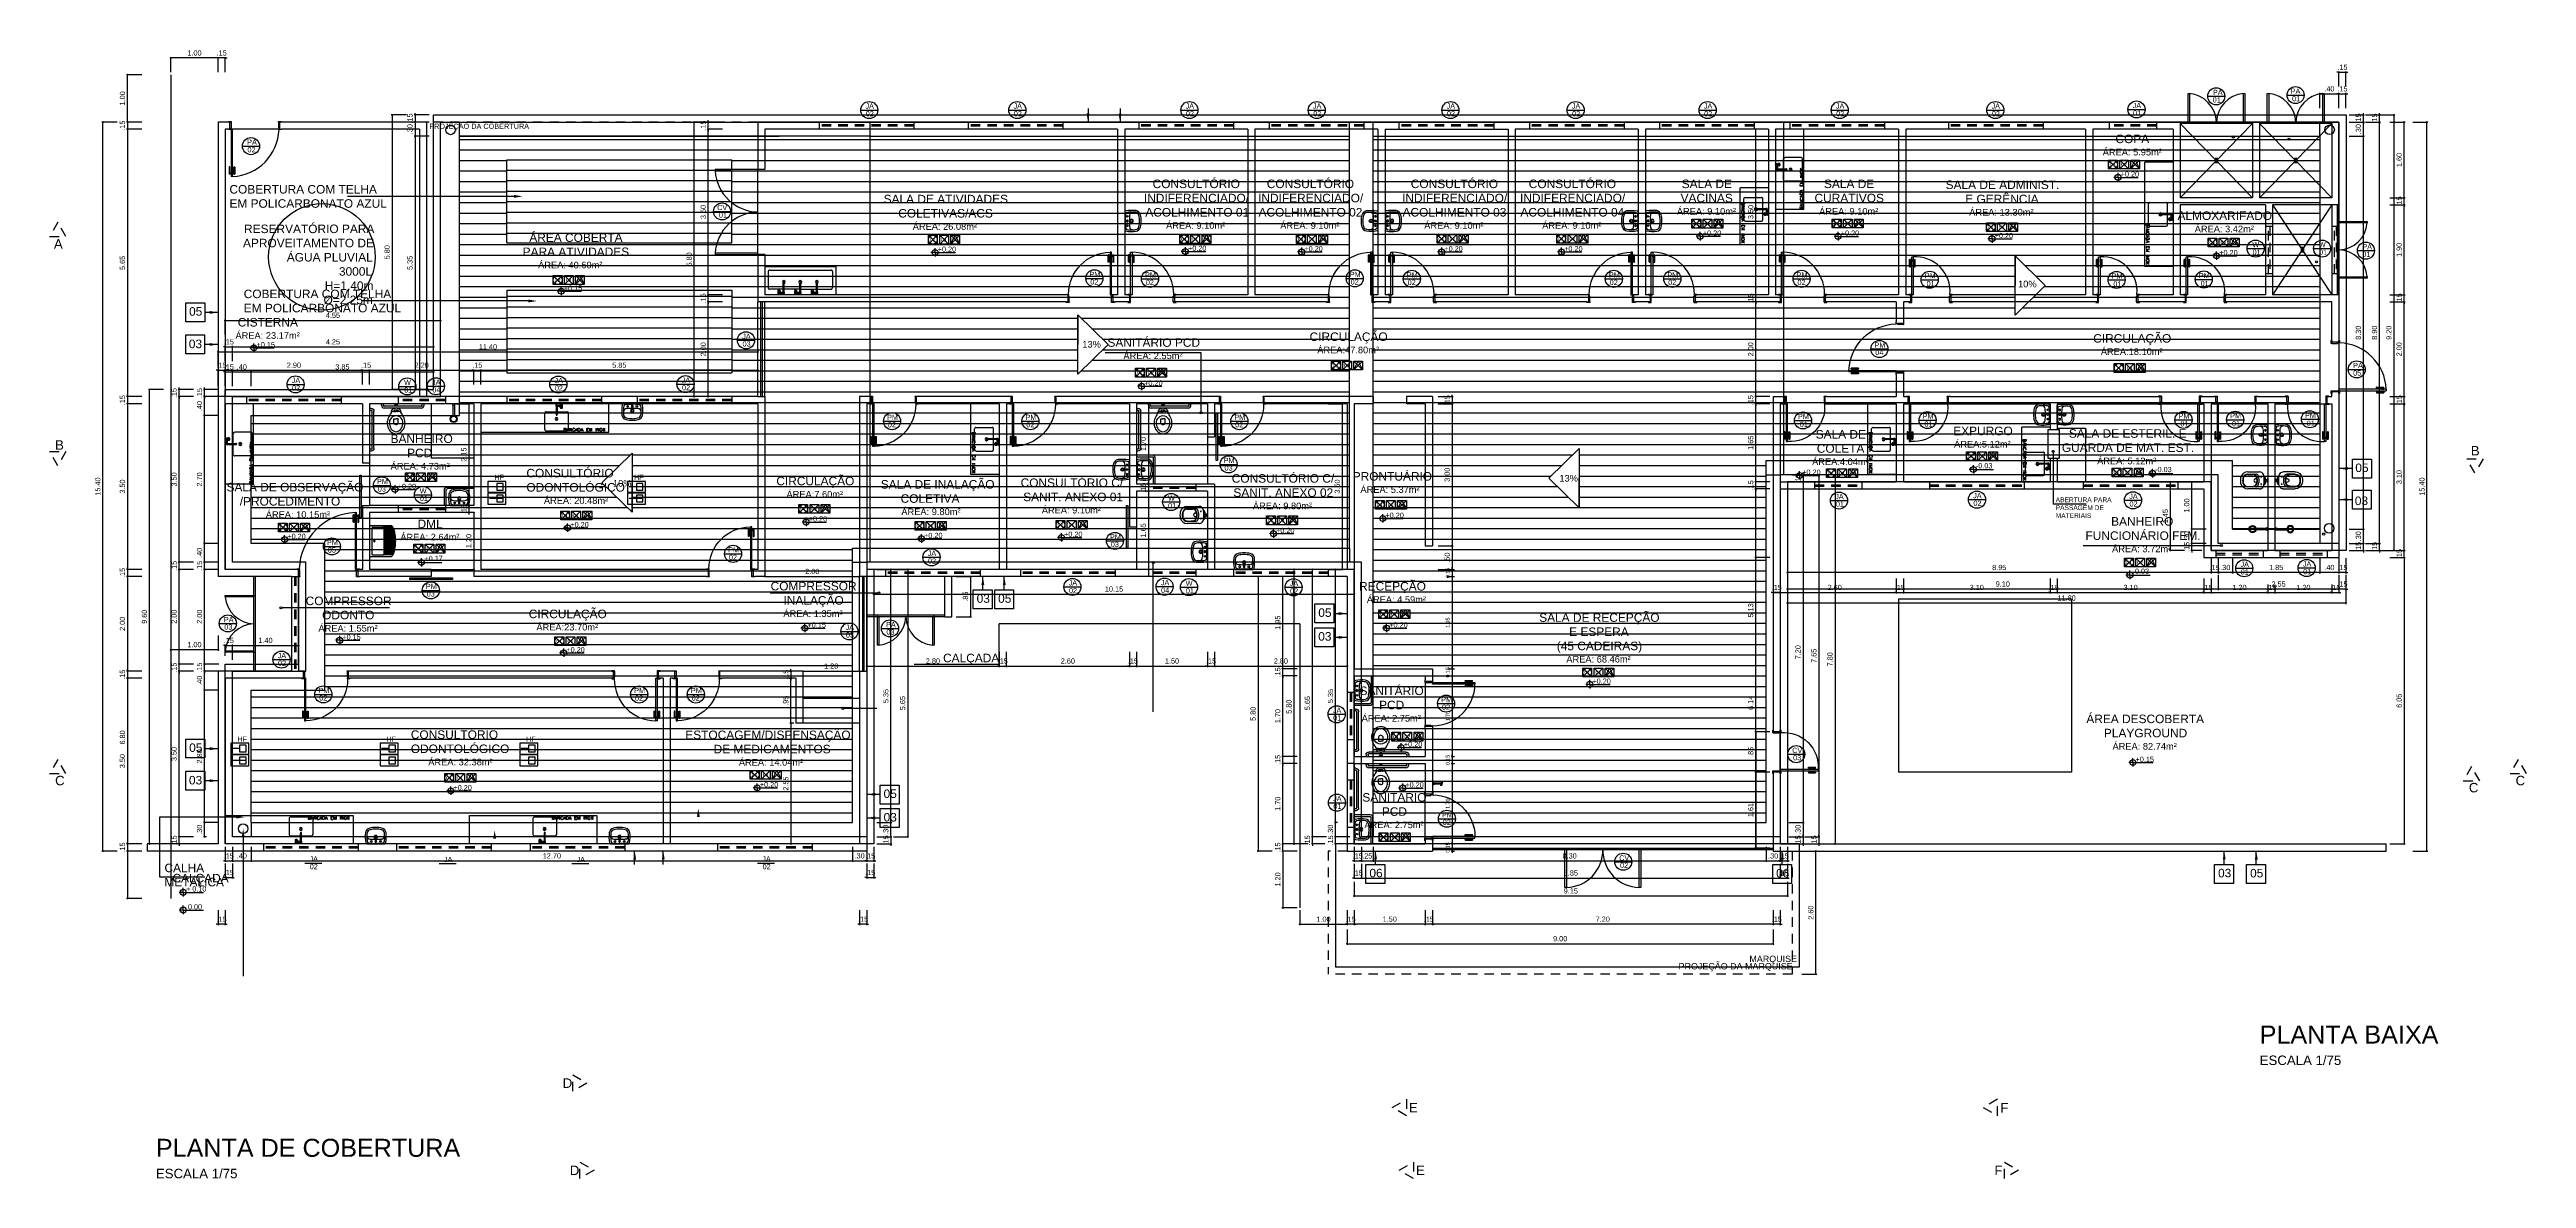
# Model space of a CAD drawing. Header units: millimetres. Extents: x 2125 to 3408, y 1171 to 1686.
# Drawn here: x 3355.2 to 3407.5, y 1512.7 to 1536.6 of the extents above; entities that cross this region are included whole.
import ezdxf
from ezdxf.enums import TextEntityAlignment as Align

# ---------------------------------------------------------------- set-up
doc = ezdxf.new("R2010")
doc.units = ezdxf.units.MM
doc.linetypes.add('CONTORNO_QUADRO_T', pattern=[0.35, 0.2, -0.15])
for name, color, linetype in [('APCOZ', 7, 'Continuous'), ('APCOZ-I', 251, 'Continuous'), ('at_Entity', 7, 'Continuous'), ('barras acess', 7, 'Continuous'), ('CALHA', 2, 'Continuous'), ('CALÇADA', 252, 'Continuous'), ('cobertura', 1, 'Continuous'), ('cotas', 7, 'Continuous'), ('ESQUADRIA', 3, 'Continuous'), ('ESQUADRIAS', 7, 'Continuous'), ('Esquadrias portas', 7, 'Continuous'), ('Esquadrias_Portas', 2, 'Continuous'), ('JANELA2', 1, 'Continuous'), ('LAYOUT', 7, 'Continuous'), ('Layout_Equipamentos', 7, 'Continuous'), ('linha de corte', 1, 'Continuous'), ('PAREDE', 4, 'Continuous'), ('PAREDES', 4, 'Continuous'), ('RUFO', 3, 'Continuous'), ('SAN', 7, 'Continuous'), ('soleira piso', 7, 'Continuous'), ('TEXTO01', 7, 'Continuous'), ('TEXTO02', 3, 'Continuous'), ('TEXTO03', 2, 'Continuous'), ('TEXTO_ESP_FORRO', 62, 'Continuous'), ('TEXTO_ESP_PAREDES', 10, 'Continuous'), ('TEXTO_ESP_PISO', 150, 'Continuous'), ('TOMADAS DENTISTA', 7, 'Continuous'), ('VIDRO', 7, 'Continuous')]:
    doc.layers.add(name, color=color, linetype=linetype)
doc.styles.add('ARIAL', font='sanss___.ttf')
doc.styles.add('ROMANS', font='arial.ttf')
doc.styles.get("Standard").update_dxf_attribs({"font": 'arial.ttf'})
doc.styles.add('TEXTO1', font='swissko.ttf', dxfattribs={"width": 0.6, "height": 0.1})
doc.dimstyles.new('ESCALA 50', dxfattribs={"dimtxt": 0.08, "dimasz": 0.02, "dimexe": 0.05, "dimexo": 0.05, "dimgap": 0.05, "dimtad": 1, "dimlfac": -10, "dimzin": 1, "dimdsep": 46, "dimtxsty": 'ROMANS', "dimblk1": 'PPC', "dimblk2": 'PPC', "dimsah": 1, "dimcen": 0.02, "dimclrd": 7, "dimclre": 7, "dimclrt": 3, "dimadec": 0, "dimazin": 0, "dimtfac": 1, "dimtix": 1, "dimtmove": 1, "dimatfit": 3, "dimldrblk": 'PPC', "dimfxl": 0, "dimtolj": 1, "dimtzin": 12, "dimarcsym": 0})
doc.dimstyles.new('ESCALA75', dxfattribs={"dimtxt": 0.11, "dimasz": 0.02, "dimexe": 0.02, "dimexo": 0.04, "dimgap": 0.05, "dimtad": 1, "dimzin": 4, "dimdsep": 46, "dimtxsty": 'ROMANS', "dimblk1": 'PPC', "dimblk2": 'PPC', "dimsah": 1, "dimcen": 0.02, "dimclrd": 7, "dimclre": 7, "dimclrt": 3, "dimazin": 1, "dimtfac": 1, "dimtix": 1, "dimtmove": 0, "dimatfit": 3, "dimldrblk": 'PPC', "dimfxl": 0, "dimtolj": 1, "dimtzin": 12, "dimarcsym": 0})
pattern_1 = [(0, (1004.02428, 690.56013), (7e-17, 0.22225), [])]

# ---------------------------------------------------------------- blocks, each defined once
blk = doc.blocks.new('P90_02')
at = {"layer": 'ESQUADRIAS', "color": 3, "linetype": 'Continuous'}
for p, q in [((-0.02, 0.77), (-0.02, 0.921)), ((-0.003, 0.767), (-0.017, 0.767)), ((0, 0.921), (0, 0.77)), ((0.023, 0.88), (0.023, 0.92)), ((0.057, 0.88), (0.057, 0.92)), ((0.08, 0.921), (0.08, 0.77)), ((0.083, 0.767), (0.097, 0.767)), ((0.1, 0.77), (0.1, 0.921))]:
    blk.add_line(p, q, dxfattribs=at)
at = {"layer": 'ESQUADRIAS', "color": 3}
for p, q in [((0, 0.921), (-0.02, 0.921)), ((0, 0.91), (0.023, 0.91)), ((0, 0.9), (0.023, 0.9)), ((0, 0.89), (0.023, 0.89)), ((0.023, 0.92), (0.025, 0.92)), ((0.023, 0.88), (0.025, 0.88)), ((0.057, 0.92), (0.055, 0.92)), ((0.057, 0.88), (0.055, 0.88)), ((0.08, 0.91), (0.057, 0.91)), ((0.08, 0.9), (0.057, 0.9)), ((0.08, 0.89), (0.057, 0.89)), ((0.08, 0.921), (0.1, 0.921))]:
    blk.add_line(p, q, dxfattribs=at)
at = {"layer": 'ESQUADRIAS', "color": 2}
for p, q in [((0.025, 0.075), (0.025, 0.975)), ((0.025, 0.975), (0.055, 0.975)), ((0.055, 0.975), (0.055, 0.075)), ((0.055, 0.075), (0.025, 0.075))]:
    blk.add_line(p, q, dxfattribs=at)
at = {"layer": 'ESQUADRIAS'}
for p, q in [((0.016, 0.059), (0.016, 0.062)), ((0.032, 0.074), (0.029, 0.074))]:
    blk.add_line(p, q, dxfattribs=at)
at = {"layer": 'ESQUADRIAS', "color": 3}
for points in [[(0.015, 0.085), (-0.035, 0.085), (-0.035, 0.075), (0.015, 0.075)], [(0.985, 0.085), (0.935, 0.085), (0.935, 0.075), (0.985, 0.075)], [(0.025, -0.075), (0, -0.075), (-0.035, -0.075), (-0.035, -0.085), (0.025, -0.085)], [(0.985, -0.075), (0.925, -0.075), (0.925, -0.085), (0.985, -0.085)]]:
    blk.add_lwpolyline(points, close=True, dxfattribs=at)
at = {"layer": 'ESQUADRIAS', "color": 2}
for points in [[(0.025, 0.045), (0.015, 0.045), (0.015, 0.075), (0, 0.075), (0, -0.075), (0.025, -0.075)], [(0.925, 0.045), (0.935, 0.045), (0.935, 0.075), (0.95, 0.075), (0.95, -0.075), (0.925, -0.075)]]:
    blk.add_lwpolyline(points, close=True, dxfattribs=at)
at = {"layer": 'ESQUADRIAS', "color": 1}
for points in [[(0.016, 0.071, -0.236068), (0.015, 0.073), (0.015, 0.07), (0.015, 0.05), (0.016, 0.05)], [(0.02, 0.074, 0.236068), (0.017, 0.075), (0.02, 0.075), (0.04, 0.075), (0.04, 0.074)]]:
    blk.add_lwpolyline(points, format="xyb", close=True, dxfattribs=at)
at = {"layer": 'ESQUADRIAS'}
for points in [[(0.017, 0.063), (0.016, 0.062), (0.016, 0.062)], [(0.017, 0.058), (0.016, 0.059), (0.016, 0.059)], [(0.017, 0.06), (0.017, 0.06), (0.017, 0.058), (0.017, 0.058), (0.017, 0.063), (0.017, 0.063), (0.017, 0.06), (0.017, 0.06)], [(0.028, 0.073), (0.029, 0.074), (0.029, 0.074)], [(0.03, 0.073), (0.03, 0.073), (0.033, 0.073), (0.033, 0.073), (0.028, 0.073), (0.028, 0.073), (0.03, 0.073), (0.03, 0.073)], [(0.033, 0.073), (0.032, 0.074), (0.032, 0.074)]]:
    blk.add_lwpolyline(points, dxfattribs=at)
at = {"layer": 'ESQUADRIAS', "color": 1}
blk.add_circle((0.017, 0.073), 0.0025, dxfattribs=at)
at = {"layer": 'ESQUADRIAS', "color": 3, "linetype": 'Continuous'}
for centre, start, end in [((-0.017, 0.77), 180, 260.5377), ((-0.003, 0.77), 260.5377, 360), ((0.083, 0.77), 180, 279.4623), ((0.097, 0.77), 279.4623, 0)]:
    blk.add_arc(centre, 0.003, start, end, dxfattribs=at)
at = {"layer": 'ESQUADRIAS'}
blk.add_arc((0.043, 0.083), 0.892, 0.1295, 89.2231, dxfattribs=at)
blk = doc.blocks.new('P80_02')
at = {"layer": 'ESQUADRIAS', "color": 3, "linetype": 'Continuous'}
for p, q in [((-0.02, 0.67), (-0.02, 0.821)), ((-0.003, 0.667), (-0.017, 0.667)), ((0, 0.821), (0, 0.67)), ((0.023, 0.78), (0.023, 0.82)), ((0.057, 0.78), (0.057, 0.82)), ((0.08, 0.821), (0.08, 0.67)), ((0.083, 0.667), (0.097, 0.667)), ((0.1, 0.67), (0.1, 0.821))]:
    blk.add_line(p, q, dxfattribs=at)
at = {"layer": 'ESQUADRIAS', "color": 3}
for p, q in [((0, 0.821), (-0.02, 0.821)), ((0, 0.81), (0.023, 0.81)), ((0, 0.8), (0.023, 0.8)), ((0, 0.79), (0.023, 0.79)), ((0.023, 0.82), (0.025, 0.82)), ((0.023, 0.78), (0.025, 0.78)), ((0.057, 0.82), (0.055, 0.82)), ((0.057, 0.78), (0.055, 0.78)), ((0.08, 0.81), (0.057, 0.81)), ((0.08, 0.8), (0.057, 0.8)), ((0.08, 0.79), (0.057, 0.79)), ((0.08, 0.821), (0.1, 0.821))]:
    blk.add_line(p, q, dxfattribs=at)
at = {"layer": 'ESQUADRIAS', "color": 2}
for p, q in [((0.025, 0.075), (0.025, 0.875)), ((0.025, 0.875), (0.055, 0.875)), ((0.055, 0.875), (0.055, 0.075)), ((0.055, 0.075), (0.025, 0.075))]:
    blk.add_line(p, q, dxfattribs=at)
at = {"layer": 'ESQUADRIAS'}
for p, q in [((0.016, 0.059), (0.016, 0.062)), ((0.032, 0.074), (0.029, 0.074))]:
    blk.add_line(p, q, dxfattribs=at)
at = {"layer": 'ESQUADRIAS', "color": 3}
for points in [[(0.015, 0.085), (-0.035, 0.085), (-0.035, 0.075), (0.015, 0.075)], [(0.885, 0.085), (0.835, 0.085), (0.835, 0.075), (0.885, 0.075)], [(0.025, -0.075), (0, -0.075), (-0.035, -0.075), (-0.035, -0.085), (0.025, -0.085)], [(0.885, -0.075), (0.825, -0.075), (0.825, -0.085), (0.885, -0.085)]]:
    blk.add_lwpolyline(points, close=True, dxfattribs=at)
at = {"layer": 'ESQUADRIAS', "color": 2}
for points in [[(0.025, 0.045), (0.015, 0.045), (0.015, 0.075), (0, 0.075), (0, -0.075), (0.025, -0.075)], [(0.825, 0.045), (0.835, 0.045), (0.835, 0.075), (0.85, 0.075), (0.85, -0.075), (0.825, -0.075)]]:
    blk.add_lwpolyline(points, close=True, dxfattribs=at)
at = {"layer": 'ESQUADRIAS', "color": 1}
for points in [[(0.016, 0.071, -0.236068), (0.015, 0.073), (0.015, 0.07), (0.015, 0.05), (0.016, 0.05)], [(0.02, 0.074, 0.236068), (0.017, 0.075), (0.02, 0.075), (0.04, 0.075), (0.04, 0.074)]]:
    blk.add_lwpolyline(points, format="xyb", close=True, dxfattribs=at)
at = {"layer": 'ESQUADRIAS'}
for points in [[(0.017, 0.063), (0.016, 0.062), (0.016, 0.062)], [(0.017, 0.058), (0.016, 0.059), (0.016, 0.059)], [(0.017, 0.06), (0.017, 0.06), (0.017, 0.058), (0.017, 0.058), (0.017, 0.063), (0.017, 0.063), (0.017, 0.06), (0.017, 0.06)], [(0.028, 0.073), (0.029, 0.074), (0.029, 0.074)], [(0.03, 0.073), (0.03, 0.073), (0.033, 0.073), (0.033, 0.073), (0.028, 0.073), (0.028, 0.073), (0.03, 0.073), (0.03, 0.073)], [(0.033, 0.073), (0.032, 0.074), (0.032, 0.074)]]:
    blk.add_lwpolyline(points, dxfattribs=at)
at = {"layer": 'ESQUADRIAS', "color": 1}
blk.add_circle((0.017, 0.073), 0.0025, dxfattribs=at)
at = {"layer": 'ESQUADRIAS', "color": 3, "linetype": 'Continuous'}
for centre, start, end in [((-0.017, 0.67), 180, 260.5377), ((-0.003, 0.67), 260.5377, 360), ((0.083, 0.67), 180, 279.4623), ((0.097, 0.67), 279.4623, 0)]:
    blk.add_arc(centre, 0.003, start, end, dxfattribs=at)
at = {"layer": 'ESQUADRIAS'}
blk.add_arc((0.108, 0.148), 0.729, 355.0636, 94.2065, dxfattribs=at)
blk = doc.blocks.new('new block1')
at = {"layer": 'ESQUADRIAS', "color": 3, "linetype": 'Continuous'}
for p, q in [((-0.135, 1.16), (-0.135, 1.311)), ((-0.118, 1.157), (-0.132, 1.157)), ((-0.115, 1.311), (-0.115, 1.16)), ((-0.092, 1.27), (-0.092, 1.31)), ((-0.058, 1.27), (-0.058, 1.31)), ((-0.035, 1.311), (-0.035, 1.16)), ((-0.032, 1.157), (-0.018, 1.157)), ((-0.015, 1.16), (-0.015, 1.311))]:
    blk.add_line(p, q, dxfattribs=at)
at = {"layer": 'ESQUADRIAS', "color": 3}
for p, q in [((-0.115, 1.311), (-0.135, 1.311)), ((-0.115, 1.3), (-0.092, 1.3)), ((-0.115, 1.29), (-0.092, 1.29)), ((-0.115, 1.28), (-0.092, 1.28)), ((-0.092, 1.31), (-0.09, 1.31)), ((-0.092, 1.27), (-0.09, 1.27)), ((-0.058, 1.31), (-0.06, 1.31)), ((-0.058, 1.27), (-0.06, 1.27)), ((-0.035, 1.3), (-0.058, 1.3)), ((-0.035, 1.29), (-0.058, 1.29)), ((-0.035, 1.28), (-0.058, 1.28)), ((-0.035, 1.311), (-0.015, 1.311))]:
    blk.add_line(p, q, dxfattribs=at)
at = {"layer": 'ESQUADRIAS', "color": 2}
for p, q in [((-0.09, 1.36), (-0.09, 0.16)), ((-0.09, 1.36), (-0.06, 1.36)), ((-0.06, 0.16), (-0.06, 1.36)), ((-0.09, 0.16), (-0.06, 0.16))]:
    blk.add_line(p, q, dxfattribs=at)
at = {"layer": 'ESQUADRIAS'}
for p, q in [((-0.066, 0.159), (-0.063, 0.159)), ((-0.052, 0.144), (-0.052, 0.147))]:
    blk.add_line(p, q, dxfattribs=at)
at = {"layer": 'ESQUADRIAS', "color": 3}
for points in [[(-1.32, 0.17), (-1.27, 0.17), (-1.27, 0.16), (-1.32, 0.16)], [(-1.32, 0.01), (-1.26, 0.01), (-1.26, 0), (-1.32, 0)], [(-0.06, 0.01), (-0.035, 0.01), (0, 0.01), (0, 0), (-0.06, 0)], [(-0.05, 0.17), (0, 0.17), (0, 0.16), (-0.05, 0.16)]]:
    blk.add_lwpolyline(points, close=True, dxfattribs=at)
at = {"layer": 'ESQUADRIAS', "color": 2}
for points in [[(-1.26, 0.13), (-1.27, 0.13), (-1.27, 0.16), (-1.285, 0.16), (-1.285, 0.01), (-1.26, 0.01)], [(-0.06, 0.13), (-0.05, 0.13), (-0.05, 0.16), (-0.035, 0.16), (-0.035, 0.01), (-0.06, 0.01)]]:
    blk.add_lwpolyline(points, close=True, dxfattribs=at)
at = {"layer": 'ESQUADRIAS', "color": 1}
for points in [[(-0.054, 0.159, -0.236068), (-0.052, 0.16), (-0.055, 0.16), (-0.075, 0.16), (-0.075, 0.159)], [(-0.051, 0.156, 0.236068), (-0.05, 0.158), (-0.05, 0.155), (-0.05, 0.135), (-0.051, 0.135)]]:
    blk.add_lwpolyline(points, format="xyb", close=True, dxfattribs=at)
at = {"layer": 'ESQUADRIAS'}
for points in [[(-0.067, 0.158), (-0.066, 0.159), (-0.066, 0.159)], [(-0.065, 0.158), (-0.065, 0.158), (-0.067, 0.158), (-0.067, 0.158), (-0.062, 0.158), (-0.062, 0.158), (-0.065, 0.158), (-0.065, 0.158)], [(-0.062, 0.158), (-0.063, 0.159), (-0.063, 0.159)], [(-0.052, 0.148), (-0.052, 0.147), (-0.051, 0.147)], [(-0.052, 0.145), (-0.052, 0.145), (-0.052, 0.143), (-0.052, 0.143), (-0.052, 0.148), (-0.052, 0.148), (-0.052, 0.145), (-0.052, 0.145)], [(-0.052, 0.143), (-0.052, 0.144), (-0.051, 0.144)]]:
    blk.add_lwpolyline(points, dxfattribs=at)
at = {"layer": 'ESQUADRIAS', "color": 1}
blk.add_circle((-0.052, 0.158), 0.0025, dxfattribs=at)
at = {"layer": 'ESQUADRIAS', "color": 3, "linetype": 'Continuous'}
for centre, start, end in [((-0.132, 1.16), 180, 260.5377), ((-0.118, 1.16), 260.5377, 360), ((-0.032, 1.16), 180, 279.4623), ((-0.018, 1.16), 279.4623, 0)]:
    blk.add_arc(centre, 0.003, start, end, dxfattribs=at)
at = {"layer": 'Esquadrias portas'}
blk.add_arc((-0.052, 0.142), 1.219, 91.7966, 178.6909, dxfattribs=at)
blk = doc.blocks.new('new block2')
at = {"layer": 'ESQUADRIAS', "color": 3, "linetype": 'Continuous'}
for p, q in [((-0.135, 0.96), (-0.135, 1.111)), ((-0.115, 1.111), (-0.115, 0.96)), ((-0.092, 1.07), (-0.092, 1.11)), ((-0.058, 1.07), (-0.058, 1.11)), ((-0.035, 1.111), (-0.035, 0.96)), ((-0.015, 0.96), (-0.015, 1.111)), ((-0.118, 0.957), (-0.132, 0.957)), ((-0.032, 0.957), (-0.018, 0.957))]:
    blk.add_line(p, q, dxfattribs=at)
at = {"layer": 'ESQUADRIAS', "color": 3}
for p, q in [((-0.115, 1.111), (-0.135, 1.111)), ((-0.115, 1.1), (-0.092, 1.1)), ((-0.115, 1.09), (-0.092, 1.09)), ((-0.115, 1.08), (-0.092, 1.08)), ((-0.092, 1.11), (-0.09, 1.11)), ((-0.092, 1.07), (-0.09, 1.07)), ((-0.058, 1.11), (-0.06, 1.11)), ((-0.058, 1.07), (-0.06, 1.07)), ((-0.035, 1.1), (-0.058, 1.1)), ((-0.035, 1.09), (-0.058, 1.09)), ((-0.035, 1.08), (-0.058, 1.08)), ((-0.035, 1.111), (-0.015, 1.111))]:
    blk.add_line(p, q, dxfattribs=at)
at = {"layer": 'ESQUADRIAS', "color": 2}
for p, q in [((-0.09, 1.16), (-0.09, 0.16)), ((-0.09, 1.16), (-0.06, 1.16)), ((-0.06, 0.16), (-0.06, 1.16)), ((-0.09, 0.16), (-0.06, 0.16))]:
    blk.add_line(p, q, dxfattribs=at)
at = {"layer": 'ESQUADRIAS'}
for p, q in [((-0.066, 0.159), (-0.063, 0.159)), ((-0.052, 0.144), (-0.052, 0.147))]:
    blk.add_line(p, q, dxfattribs=at)
at = {"layer": 'ESQUADRIAS', "color": 3}
for points in [[(-1.12, 0.17), (-1.07, 0.17), (-1.07, 0.16), (-1.12, 0.16)], [(-1.12, 0.01), (-1.06, 0.01), (-1.06, 0), (-1.12, 0)], [(-0.06, 0.01), (-0.035, 0.01), (0, 0.01), (0, 0), (-0.06, 0)], [(-0.05, 0.17), (0, 0.17), (0, 0.16), (-0.05, 0.16)]]:
    blk.add_lwpolyline(points, close=True, dxfattribs=at)
at = {"layer": 'ESQUADRIAS', "color": 2}
for points in [[(-1.06, 0.13), (-1.07, 0.13), (-1.07, 0.16), (-1.085, 0.16), (-1.085, 0.01), (-1.06, 0.01)], [(-0.06, 0.13), (-0.05, 0.13), (-0.05, 0.16), (-0.035, 0.16), (-0.035, 0.01), (-0.06, 0.01)]]:
    blk.add_lwpolyline(points, close=True, dxfattribs=at)
at = {"layer": 'ESQUADRIAS', "color": 1}
for points in [[(-0.054, 0.159, -0.236068), (-0.052, 0.16), (-0.055, 0.16), (-0.075, 0.16), (-0.075, 0.159)], [(-0.051, 0.156, 0.236068), (-0.05, 0.158), (-0.05, 0.155), (-0.05, 0.135), (-0.051, 0.135)]]:
    blk.add_lwpolyline(points, format="xyb", close=True, dxfattribs=at)
at = {"layer": 'ESQUADRIAS'}
for points in [[(-0.067, 0.158), (-0.066, 0.159), (-0.066, 0.159)], [(-0.065, 0.158), (-0.065, 0.158), (-0.067, 0.158), (-0.067, 0.158), (-0.062, 0.158), (-0.062, 0.158), (-0.065, 0.158), (-0.065, 0.158)], [(-0.062, 0.158), (-0.063, 0.159), (-0.063, 0.159)], [(-0.052, 0.148), (-0.052, 0.147), (-0.051, 0.147)], [(-0.052, 0.145), (-0.052, 0.145), (-0.052, 0.143), (-0.052, 0.143), (-0.052, 0.148), (-0.052, 0.148), (-0.052, 0.145), (-0.052, 0.145)], [(-0.052, 0.143), (-0.052, 0.144), (-0.051, 0.144)]]:
    blk.add_lwpolyline(points, dxfattribs=at)
at = {"layer": 'ESQUADRIAS', "color": 1}
blk.add_circle((-0.052, 0.158), 0.0025, dxfattribs=at)
at = {"layer": 'ESQUADRIAS', "color": 3, "linetype": 'Continuous'}
for centre, start, end in [((-0.132, 0.96), 180, 260.5377), ((-0.118, 0.96), 260.5377, 360), ((-0.032, 0.96), 180, 279.4623), ((-0.018, 0.96), 279.4623, 0)]:
    blk.add_arc(centre, 0.003, start, end, dxfattribs=at)
at = {"layer": 'Esquadrias portas'}
blk.add_arc((-0.047, 0.137), 1.024, 92.4121, 178.1744, dxfattribs=at)
blk = doc.blocks.new('new block3')
at = {"layer": 'TEXTO01'}
h = blk.add_hatch(dxfattribs=at)
h.set_pattern_fill('ANGLE', color=256)
h.set_pattern_definition([(0, (-2256.878, -909.728), (0, 6.985), [5.08, -1.905]), (90, (-2256.878, -909.728), (-6.985, 4e-16), [5.08, -1.905])])
h.paths.add_polyline_path([(-0.056, 0.205), (-0.196, 0.205), (-0.196, 0.065), (-0.056, 0.065)])
for p, q in [((-0.196, 0.135), (-0.346, 0.135)), ((-0.056, -0.115), (-0.346, -0.115))]:
    blk.add_line(p, q, dxfattribs=at)
for points in [[(-0.38, 0.25), (-0.38, 0.02), (0, 0.02), (0, 0.25), (-0.38, 0.25)], [(-0.38, 0), (-0.38, -0.23), (0, -0.23), (0, 0), (-0.38, 0)], [(-0.196, 0.205), (-0.196, 0.065), (-0.056, 0.065), (-0.056, 0.205), (-0.196, 0.205)], [(-0.196, -0.045), (-0.196, -0.185), (-0.056, -0.185), (-0.056, -0.045), (-0.196, -0.045)]]:
    blk.add_lwpolyline(points, dxfattribs=at)
at = {"layer": 'TEXTO01', "ltscale": 0.0001, "insert": (-0.247, 0.389), "char_height": 0.11, "width": 0.33036, "attachment_point": 1, "style": 'TEXTO1'}
blk.add_mtext('{\\fSansSerif|b0|i0|c2|p2;\\W1;HF}', dxfattribs=at)
blk = doc.blocks.new('new block4')
at = {"layer": 'TEXTO01'}
h = blk.add_hatch(dxfattribs=at)
h.set_pattern_fill('ANGLE', color=256)
h.set_pattern_definition([(0, (-2260.456, -913.906), (0, 6.985), [5.08, -1.905]), (90, (-2260.456, -913.906), (-6.985, 4e-16), [5.08, -1.905])])
h.paths.add_polyline_path([(0, 0), (0, -0.062, 0.414214), (0.062, 0)])
h.paths.add_polyline_path([(0, 0), (0, 0.062, 0.414214), (-0.062, 0)])
for q in [(-0.086, 0), (0, 0.093), (0.429, 0), (0, -0.085)]:
    blk.add_line((0, 0), q, dxfattribs=at)
blk.add_circle((0, 0), 0.0624, dxfattribs=at)
blk = doc.blocks.new('new block5')
at = {"layer": 'barras acess', "color": 0}
for p, q in [((-0.391, 0.04), (0.391, 0.04)), ((-0.391, 0), (0.391, 0)), ((-0.452, -0.02), (-0.452, -0.051)), ((-0.412, -0.02), (-0.412, -0.051)), ((0.408, -0.02), (0.408, -0.051)), ((0.448, -0.02), (0.448, -0.051))]:
    blk.add_line(p, q, dxfattribs=at)
for centre, radius, start, end in [((-0.392, -0.02), 0.06, 88.8662, 180.134), ((-0.392, -0.02), 0.0201, 87.1138, 179.9486), ((0.39, -0.018), 0.0579, 357.6185, 90.9862), ((0.39, -0.018), 0.0181, 353.5362, 89.508)]:
    blk.add_arc(centre, radius, start, end, dxfattribs=at)
blk = doc.blocks.new('P-9-S')
at = {"layer": 'SAN'}
for points in [[(0.045, -0.13), (0.08, -0.13, -0.269143), (0.098, -0.14), (0.099, -0.143, 0.044891), (0.1, -0.143), (0.12, -0.18, -0.036783), (0.132, -0.2, -0.0196), (0.153, -0.24, -0.056836), (0.178, -0.3, -0.089116), (0.188, -0.4, -0.095425), (0.155, -0.5, -0.091656), (0.1, -0.566, -0.16072), (0, -0.6, -0.16072), (-0.1, -0.566, -0.091656), (-0.155, -0.5, -0.095425), (-0.188, -0.4, -0.089116), (-0.178, -0.3, -0.056836), (-0.153, -0.24, -0.0196), (-0.132, -0.2, -0.036783), (-0.12, -0.18), (-0.1, -0.143, 0.044891), (-0.099, -0.143), (-0.098, -0.14, -0.269143), (-0.08, -0.13), (-0.045, -0.13)], [(0.099, -0.143, -0.047116), (0.099, -0.142), (0.095, -0.113, 0.305161), (0.04, -0.06, 0.049506), (0, -0.056, 0.049506), (-0.04, -0.06, 0.305161), (-0.095, -0.113), (-0.099, -0.142, -0.047116), (-0.099, -0.143)], [(0.045, -0.13, -0.414214), (0.035, -0.12), (0.035, -0.107, -0.226163), (0.038, -0.102, 0.733322), (0.035, -0.095), (0, -0.095), (-0.035, -0.095, 0.733322), (-0.038, -0.102, -0.226163), (-0.035, -0.107), (-0.035, -0.12, -0.414214), (-0.045, -0.13)], [(0, -0.412, -0.394755), (-0.045, -0.368), (-0.045, -0.288), (0, -0.288)], [(0, -0.412, 0.394755), (0.045, -0.368), (0.045, -0.288), (0, -0.288)]]:
    blk.add_lwpolyline(points, format="xyb", dxfattribs=at)
blk.add_lwpolyline([(-0.128, -0.3, -0.278895), (0, -0.222, -0.278895), (0.128, -0.3, -0.167831), (0.142, -0.4, -0.098952), (0.102, -0.5, -0.247323), (0, -0.557, -0.247323), (-0.102, -0.5, -0.098952), (-0.142, -0.4, -0.167831)], format="xyb", close=True, dxfattribs=at)
for points in [[(-0.045, -0.13), (0, -0.13)], [(0.045, -0.13), (0, -0.13)]]:
    blk.add_lwpolyline(points, dxfattribs=at)
at = {"flags": 3}
blk.add_attdef('CODIGO', text='', height=0.024, dxfattribs=at).set_placement((0, 0), align=Align.MIDDLE)
blk = doc.blocks.new('new block6')
at = {"layer": 'at_Entity', "color": 0}
for p, q in [((-0.032, -0.011), (-0.032, 0)), ((0.03, -0.008), (0.03, 0)), ((0.03, -0.008), (-0.032, -0.008)), ((-0.021, -0.051), (-0.021, -0.021)), ((0.019, -0.021), (-0.021, -0.021)), ((0.019, -0.051), (0.019, -0.021))]:
    blk.add_line(p, q, dxfattribs=at)
for centre, radius, start, end in [((-0.018, -0.008), 0.0136, 186.9665, 257.5809), ((0.016, -0.008), 0.0138, 280.9359, 356.4443)]:
    blk.add_arc(centre, radius, start, end, dxfattribs=at)
blk = doc.blocks.new('new block7')
at = {"layer": 'Layout_Equipamentos'}
for p, q in [((0, 0.051), (0.032, 0.051)), ((0.032, 0), (0, 0)), ((0.032, 0.051), (0.032, 0)), ((0.032, 0.04), (0.212, 0.04)), ((0.205, 0.011), (0.032, 0.011)), ((0.176, -0.019), (0.199, 0.07)), ((0.197, -0.019), (0.22, 0.07))]:
    blk.add_line(p, q, dxfattribs=at)
blk = doc.blocks.new('PPC')
at = {"color": 2}
blk.add_circle((0, 0), 0.5, dxfattribs=at)
blk = doc.blocks.new('*D1162')
at = {"layer": 'cotas', "color": 7, "lineweight": -2, "transparency": 16777216}
for p, q in [((3357.156, 1535.031), (3356.836, 1535.031)), ((3357.156, 1534.881), (3356.836, 1534.881)), ((3356.856, 1535.051), (3356.856, 1535.071)), ((3356.856, 1535.031), (3356.856, 1534.881)), ((3356.856, 1534.861), (3356.856, 1534.841))]:
    blk.add_line(p, q, dxfattribs=at)
at = {"layer": 'DEFPOINTS', "color": 0, "transparency": 16777216}
for p in [(3356.856, 1534.881), (3357.336, 1535.031), (3357.486, 1534.881)]:
    blk.add_point(p, dxfattribs=at)
at = {"layer": 'cotas', "color": 7, "lineweight": -2, "transparency": 16777216, "xscale": 0.02, "yscale": 0.02, "zscale": 0.02}
for p, rotation in [((3356.856, 1535.031), 270), ((3356.856, 1534.881), 90)]:
    blk.add_blockref('PPC', p, dxfattribs=dict(at, rotation=rotation))
at = {"layer": 'cotas', "color": 3, "transparency": 16777216, "insert": (3356.75, 1534.956), "char_height": 0.11, "attachment_point": 5, "rotation": 90, "style": 'ROMANS'}
blk.add_mtext('\\A1;.15', dxfattribs=at)
blk = doc.blocks.new('*D1163')
at = {"layer": 'cotas', "color": 7, "lineweight": -2, "transparency": 16777216}
for p, q in [((3357.156, 1529.081), (3356.836, 1529.081)), ((3356.856, 1529.061), (3356.856, 1525.601)), ((3357.156, 1525.581), (3356.836, 1525.581))]:
    blk.add_line(p, q, dxfattribs=at)
at = {"layer": 'DEFPOINTS', "color": 0, "transparency": 16777216}
for p in [(3357.486, 1529.081), (3356.856, 1525.581), (3357.486, 1525.581)]:
    blk.add_point(p, dxfattribs=at)
at = {"layer": 'cotas', "color": 7, "lineweight": -2, "transparency": 16777216, "xscale": 0.02, "yscale": 0.02, "zscale": 0.02}
for p, rotation in [((3356.856, 1529.081), 90), ((3356.856, 1525.581), 270)]:
    blk.add_blockref('PPC', p, dxfattribs=dict(at, rotation=rotation))
at = {"layer": 'cotas', "color": 3, "transparency": 16777216, "insert": (3356.75, 1527.331), "char_height": 0.11, "attachment_point": 5, "rotation": 90, "style": 'ROMANS'}
blk.add_mtext('\\A1;3.50', dxfattribs=at)
blk = doc.blocks.new('*D1164')
at = {"layer": 'cotas', "color": 7, "lineweight": -2, "transparency": 16777216}
for p, q in [((3357.156, 1525.581), (3356.836, 1525.581)), ((3357.156, 1525.431), (3356.836, 1525.431)), ((3356.856, 1525.601), (3356.856, 1525.621)), ((3356.856, 1525.581), (3356.856, 1525.431)), ((3356.856, 1525.411), (3356.856, 1525.391))]:
    blk.add_line(p, q, dxfattribs=at)
at = {"layer": 'DEFPOINTS', "color": 0, "transparency": 16777216}
for p in [(3356.856, 1525.431), (3357.486, 1525.581), (3357.492, 1525.431)]:
    blk.add_point(p, dxfattribs=at)
at = {"layer": 'cotas', "color": 7, "lineweight": -2, "transparency": 16777216, "xscale": 0.02, "yscale": 0.02, "zscale": 0.02}
for p, rotation in [((3356.856, 1525.581), 270), ((3356.856, 1525.431), 90)]:
    blk.add_blockref('PPC', p, dxfattribs=dict(at, rotation=rotation))
at = {"layer": 'cotas', "color": 3, "transparency": 16777216, "insert": (3356.75, 1525.506), "char_height": 0.11, "attachment_point": 5, "rotation": 90, "style": 'ROMANS'}
blk.add_mtext('\\A1;.15', dxfattribs=at)
blk = doc.blocks.new('*D1165')
at = {"layer": 'cotas', "color": 7, "lineweight": -2, "transparency": 16777216}
for p, q in [((3357.156, 1525.431), (3356.836, 1525.431)), ((3356.856, 1525.411), (3356.856, 1523.451)), ((3357.156, 1523.431), (3356.836, 1523.431))]:
    blk.add_line(p, q, dxfattribs=at)
at = {"layer": 'DEFPOINTS', "color": 0, "transparency": 16777216}
for p in [(3357.492, 1525.431), (3356.856, 1523.431), (3357.705, 1523.431)]:
    blk.add_point(p, dxfattribs=at)
at = {"layer": 'cotas', "color": 7, "lineweight": -2, "transparency": 16777216, "xscale": 0.02, "yscale": 0.02, "zscale": 0.02}
for p, rotation in [((3356.856, 1525.431), 90), ((3356.856, 1523.431), 270)]:
    blk.add_blockref('PPC', p, dxfattribs=dict(at, rotation=rotation))
at = {"layer": 'cotas', "color": 3, "transparency": 16777216, "insert": (3356.75, 1524.431), "char_height": 0.11, "attachment_point": 5, "rotation": 90, "style": 'ROMANS'}
blk.add_mtext('\\A1;2.00', dxfattribs=at)
blk = doc.blocks.new('*D1166')
at = {"layer": 'cotas', "color": 7, "lineweight": -2, "transparency": 16777216}
for p, q in [((3357.156, 1523.431), (3356.836, 1523.431)), ((3357.156, 1523.281), (3356.836, 1523.281)), ((3356.856, 1523.451), (3356.856, 1523.471)), ((3356.856, 1523.431), (3356.856, 1523.281)), ((3356.856, 1523.261), (3356.856, 1523.241))]:
    blk.add_line(p, q, dxfattribs=at)
at = {"layer": 'DEFPOINTS', "color": 0, "transparency": 16777216}
for p in [(3356.856, 1523.281), (3357.697, 1523.281), (3357.705, 1523.431)]:
    blk.add_point(p, dxfattribs=at)
at = {"layer": 'cotas', "color": 7, "lineweight": -2, "transparency": 16777216, "xscale": 0.02, "yscale": 0.02, "zscale": 0.02}
for p, rotation in [((3356.856, 1523.431), 270), ((3356.856, 1523.281), 90)]:
    blk.add_blockref('PPC', p, dxfattribs=dict(at, rotation=rotation))
at = {"layer": 'cotas', "color": 3, "transparency": 16777216, "insert": (3356.75, 1523.356), "char_height": 0.11, "attachment_point": 5, "rotation": 90, "style": 'ROMANS'}
blk.add_mtext('\\A1;.15', dxfattribs=at)
blk = doc.blocks.new('*D1167')
at = {"layer": 'cotas', "color": 7, "lineweight": -2, "transparency": 16777216}
for p, q in [((3357.156, 1523.281), (3356.836, 1523.281)), ((3356.856, 1523.261), (3356.856, 1519.801)), ((3357.156, 1519.781), (3356.836, 1519.781))]:
    blk.add_line(p, q, dxfattribs=at)
at = {"layer": 'DEFPOINTS', "color": 0, "transparency": 16777216}
for p in [(3357.697, 1523.281), (3356.856, 1519.781), (3357.8, 1519.781)]:
    blk.add_point(p, dxfattribs=at)
at = {"layer": 'cotas', "color": 7, "lineweight": -2, "transparency": 16777216, "xscale": 0.02, "yscale": 0.02, "zscale": 0.02}
for p, rotation in [((3356.856, 1523.281), 90), ((3356.856, 1519.781), 270)]:
    blk.add_blockref('PPC', p, dxfattribs=dict(at, rotation=rotation))
at = {"layer": 'cotas', "color": 3, "transparency": 16777216, "insert": (3356.75, 1521.531), "char_height": 0.11, "attachment_point": 5, "rotation": 90, "style": 'ROMANS'}
blk.add_mtext('\\A1;3.50', dxfattribs=at)
blk = doc.blocks.new('*D1168')
at = {"layer": 'DEFPOINTS', "color": 0, "linetype": 'Continuous', "transparency": 16777216}
for p in [(3356.856, 1519.631), (3357.8, 1519.781), (3364.186, 1519.631)]:
    blk.add_point(p, dxfattribs=at)
at = {"layer": 'PAREDE', "color": 7, "linetype": 'Continuous', "lineweight": -2, "transparency": 16777216}
for p, q in [((3357.156, 1519.781), (3356.836, 1519.781)), ((3357.156, 1519.631), (3356.836, 1519.631)), ((3356.856, 1519.801), (3356.856, 1519.821)), ((3356.856, 1519.781), (3356.856, 1519.631)), ((3356.856, 1519.611), (3356.856, 1519.591))]:
    blk.add_line(p, q, dxfattribs=at)
at = {"layer": 'PAREDE', "color": 7, "linetype": 'Continuous', "lineweight": -2, "transparency": 16777216, "xscale": 0.02, "yscale": 0.02, "zscale": 0.02}
for p, rotation in [((3356.856, 1519.781), 270), ((3356.856, 1519.631), 90)]:
    blk.add_blockref('PPC', p, dxfattribs=dict(at, rotation=rotation))
at = {"layer": 'PAREDE', "color": 3, "linetype": 'Continuous', "transparency": 16777216, "insert": (3356.75, 1519.706), "char_height": 0.11, "attachment_point": 5, "rotation": 90, "style": 'ROMANS'}
blk.add_mtext('\\A1;.15', dxfattribs=at)
blk = doc.blocks.new('*D1169')
at = {"layer": 'cotas', "color": 7, "lineweight": -2, "transparency": 16777216}
for p, q in [((3391.601, 1518.084), (3391.581, 1518.084)), ((3391.621, 1518.384), (3391.621, 1518.064)), ((3391.771, 1518.084), (3391.621, 1518.084)), ((3391.771, 1518.384), (3391.771, 1518.064)), ((3391.791, 1518.084), (3391.811, 1518.084))]:
    blk.add_line(p, q, dxfattribs=at)
at = {"layer": 'DEFPOINTS', "color": 0, "transparency": 16777216}
for p in [(3391.621, 1518.774), (3391.771, 1518.774), (3391.621, 1518.084)]:
    blk.add_point(p, dxfattribs=at)
at = {"layer": 'cotas', "color": 7, "lineweight": -2, "transparency": 16777216, "xscale": 0.02, "yscale": 0.02, "zscale": 0.02}
blk.add_blockref('PPC', (3391.621, 1518.084), dxfattribs=at)
at = {"layer": 'cotas', "color": 7, "lineweight": -2, "transparency": 16777216, "xscale": 0.02, "yscale": 0.02, "zscale": 0.02, "rotation": 180}
blk.add_blockref('PPC', (3391.771, 1518.084), dxfattribs=at)
at = {"layer": 'cotas', "color": 3, "transparency": 16777216, "insert": (3391.696, 1518.19), "char_height": 0.11, "attachment_point": 5, "style": 'ROMANS'}
blk.add_mtext('\\A1;.15', dxfattribs=at)
blk = doc.blocks.new('*D1170')
at = {"layer": 'cotas', "color": 7, "lineweight": -2, "transparency": 16777216}
for p, q in [((3384.421, 1518.384), (3384.421, 1518.064)), ((3391.601, 1518.084), (3384.441, 1518.084)), ((3391.621, 1518.384), (3391.621, 1518.064))]:
    blk.add_line(p, q, dxfattribs=at)
at = {"layer": 'DEFPOINTS', "color": 0, "transparency": 16777216}
for p in [(3384.421, 1518.563), (3391.621, 1518.774), (3384.421, 1518.084)]:
    blk.add_point(p, dxfattribs=at)
at = {"layer": 'cotas', "color": 7, "lineweight": -2, "transparency": 16777216, "xscale": 0.02, "yscale": 0.02, "zscale": 0.02, "rotation": 180}
blk.add_blockref('PPC', (3384.421, 1518.084), dxfattribs=at)
at = {"layer": 'cotas', "color": 7, "lineweight": -2, "transparency": 16777216, "xscale": 0.02, "yscale": 0.02, "zscale": 0.02}
blk.add_blockref('PPC', (3391.621, 1518.084), dxfattribs=at)
at = {"layer": 'cotas', "color": 3, "transparency": 16777216, "insert": (3388.021, 1518.191), "char_height": 0.11, "attachment_point": 5, "style": 'ROMANS'}
blk.add_mtext('\\A1;7.20', dxfattribs=at)
blk = doc.blocks.new('*D1171')
at = {"layer": 'cotas', "color": 7, "lineweight": -2, "transparency": 16777216}
for p, q in [((3384.251, 1518.084), (3384.231, 1518.084)), ((3384.271, 1518.384), (3384.271, 1518.064)), ((3384.421, 1518.084), (3384.271, 1518.084)), ((3384.421, 1518.384), (3384.421, 1518.064)), ((3384.441, 1518.084), (3384.461, 1518.084))]:
    blk.add_line(p, q, dxfattribs=at)
at = {"layer": 'DEFPOINTS', "color": 0, "transparency": 16777216}
for p in [(3384.271, 1518.713), (3384.421, 1518.563), (3384.271, 1518.084)]:
    blk.add_point(p, dxfattribs=at)
at = {"layer": 'cotas', "color": 7, "lineweight": -2, "transparency": 16777216, "xscale": 0.02, "yscale": 0.02, "zscale": 0.02}
blk.add_blockref('PPC', (3384.271, 1518.084), dxfattribs=at)
at = {"layer": 'cotas', "color": 7, "lineweight": -2, "transparency": 16777216, "xscale": 0.02, "yscale": 0.02, "zscale": 0.02, "rotation": 180}
blk.add_blockref('PPC', (3384.421, 1518.084), dxfattribs=at)
at = {"layer": 'cotas', "color": 3, "transparency": 16777216, "insert": (3384.346, 1518.191), "char_height": 0.11, "attachment_point": 5, "style": 'ROMANS'}
blk.add_mtext('\\A1;.15', dxfattribs=at)
blk = doc.blocks.new('*D1172')
at = {"layer": 'cotas', "color": 7, "lineweight": -2, "transparency": 16777216}
for p, q in [((3382.771, 1518.384), (3382.771, 1518.064)), ((3384.251, 1518.084), (3382.791, 1518.084)), ((3384.271, 1518.384), (3384.271, 1518.064))]:
    blk.add_line(p, q, dxfattribs=at)
at = {"layer": 'DEFPOINTS', "color": 0, "transparency": 16777216}
for p in [(3382.771, 1518.713), (3384.271, 1518.713), (3382.771, 1518.084)]:
    blk.add_point(p, dxfattribs=at)
at = {"layer": 'cotas', "color": 7, "lineweight": -2, "transparency": 16777216, "xscale": 0.02, "yscale": 0.02, "zscale": 0.02, "rotation": 180}
blk.add_blockref('PPC', (3382.771, 1518.084), dxfattribs=at)
at = {"layer": 'cotas', "color": 7, "lineweight": -2, "transparency": 16777216, "xscale": 0.02, "yscale": 0.02, "zscale": 0.02}
blk.add_blockref('PPC', (3384.271, 1518.084), dxfattribs=at)
at = {"layer": 'cotas', "color": 3, "transparency": 16777216, "insert": (3383.521, 1518.191), "char_height": 0.11, "attachment_point": 5, "style": 'ROMANS'}
blk.add_mtext('\\A1;1.50', dxfattribs=at)
blk = doc.blocks.new('*D1173')
at = {"layer": 'cotas', "color": 7, "lineweight": -2, "transparency": 16777216}
for p, q in [((3382.601, 1518.084), (3382.581, 1518.084)), ((3382.621, 1518.384), (3382.621, 1518.064)), ((3382.771, 1518.084), (3382.621, 1518.084)), ((3382.771, 1518.384), (3382.771, 1518.064)), ((3382.791, 1518.084), (3382.811, 1518.084))]:
    blk.add_line(p, q, dxfattribs=at)
at = {"layer": 'DEFPOINTS', "color": 0, "transparency": 16777216}
for p in [(3382.621, 1518.563), (3382.771, 1518.713), (3382.621, 1518.084)]:
    blk.add_point(p, dxfattribs=at)
at = {"layer": 'cotas', "color": 7, "lineweight": -2, "transparency": 16777216, "xscale": 0.02, "yscale": 0.02, "zscale": 0.02}
blk.add_blockref('PPC', (3382.621, 1518.084), dxfattribs=at)
at = {"layer": 'cotas', "color": 7, "lineweight": -2, "transparency": 16777216, "xscale": 0.02, "yscale": 0.02, "zscale": 0.02, "rotation": 180}
blk.add_blockref('PPC', (3382.771, 1518.084), dxfattribs=at)
at = {"layer": 'cotas', "color": 3, "transparency": 16777216, "insert": (3382.696, 1518.191), "char_height": 0.11, "attachment_point": 5, "style": 'ROMANS'}
blk.add_mtext('\\A1;.15', dxfattribs=at)
blk = doc.blocks.new('*D1174')
at = {"layer": 'cotas', "color": 7, "lineweight": -2, "transparency": 16777216}
for p, q in [((3372.301, 1518.084), (3372.281, 1518.084)), ((3372.321, 1518.384), (3372.321, 1518.064)), ((3372.471, 1518.084), (3372.321, 1518.084)), ((3372.471, 1518.384), (3372.471, 1518.064)), ((3372.491, 1518.084), (3372.511, 1518.084))]:
    blk.add_line(p, q, dxfattribs=at)
at = {"layer": 'DEFPOINTS', "color": 0, "transparency": 16777216}
for p in [(3372.321, 1518.752), (3372.471, 1518.602), (3372.321, 1518.084)]:
    blk.add_point(p, dxfattribs=at)
at = {"layer": 'cotas', "color": 7, "lineweight": -2, "transparency": 16777216, "xscale": 0.02, "yscale": 0.02, "zscale": 0.02}
blk.add_blockref('PPC', (3372.321, 1518.084), dxfattribs=at)
at = {"layer": 'cotas', "color": 7, "lineweight": -2, "transparency": 16777216, "xscale": 0.02, "yscale": 0.02, "zscale": 0.02, "rotation": 180}
blk.add_blockref('PPC', (3372.471, 1518.084), dxfattribs=at)
at = {"layer": 'cotas', "color": 3, "transparency": 16777216, "insert": (3372.396, 1518.191), "char_height": 0.11, "attachment_point": 5, "style": 'ROMANS'}
blk.add_mtext('\\A1;.15', dxfattribs=at)
blk = doc.blocks.new('*D1175')
at = {"layer": 'cotas', "color": 7, "lineweight": -2, "transparency": 16777216}
for p, q in [((3358.751, 1518.084), (3358.731, 1518.084)), ((3358.771, 1518.384), (3358.771, 1518.064)), ((3358.921, 1518.084), (3358.771, 1518.084)), ((3358.921, 1518.384), (3358.921, 1518.064)), ((3358.941, 1518.084), (3358.961, 1518.084))]:
    blk.add_line(p, q, dxfattribs=at)
at = {"layer": 'DEFPOINTS', "color": 0, "transparency": 16777216}
for p in [(3358.771, 1518.761), (3358.921, 1518.752), (3358.771, 1518.084)]:
    blk.add_point(p, dxfattribs=at)
at = {"layer": 'cotas', "color": 7, "lineweight": -2, "transparency": 16777216, "xscale": 0.02, "yscale": 0.02, "zscale": 0.02}
blk.add_blockref('PPC', (3358.771, 1518.084), dxfattribs=at)
at = {"layer": 'cotas', "color": 7, "lineweight": -2, "transparency": 16777216, "xscale": 0.02, "yscale": 0.02, "zscale": 0.02, "rotation": 180}
blk.add_blockref('PPC', (3358.921, 1518.084), dxfattribs=at)
at = {"layer": 'cotas', "color": 3, "transparency": 16777216, "insert": (3358.846, 1518.191), "char_height": 0.11, "attachment_point": 5, "style": 'ROMANS'}
blk.add_mtext('\\A1;.15', dxfattribs=at)
blk = doc.blocks.new('*D1176')
at = {"layer": 'cotas', "color": 7, "lineweight": -2, "transparency": 16777216}
for p, q in [((3358.751, 1529.787), (3358.731, 1529.787)), ((3358.771, 1529.487), (3358.771, 1529.807)), ((3358.771, 1529.787), (3358.921, 1529.787)), ((3358.921, 1529.487), (3358.921, 1529.807)), ((3358.941, 1529.787), (3358.961, 1529.787))]:
    blk.add_line(p, q, dxfattribs=at)
at = {"layer": 'DEFPOINTS', "color": 0, "transparency": 16777216}
for p in [(3358.921, 1529.787), (3358.771, 1528.853), (3358.921, 1528.703)]:
    blk.add_point(p, dxfattribs=at)
at = {"layer": 'cotas', "color": 7, "lineweight": -2, "transparency": 16777216, "xscale": 0.02, "yscale": 0.02, "zscale": 0.02}
blk.add_blockref('PPC', (3358.771, 1529.787), dxfattribs=at)
at = {"layer": 'cotas', "color": 7, "lineweight": -2, "transparency": 16777216, "xscale": 0.02, "yscale": 0.02, "zscale": 0.02, "rotation": 180}
blk.add_blockref('PPC', (3358.921, 1529.787), dxfattribs=at)
at = {"layer": 'cotas', "color": 3, "transparency": 16777216, "insert": (3358.846, 1529.894), "char_height": 0.11, "attachment_point": 5, "style": 'ROMANS'}
blk.add_mtext('\\A1;.15', dxfattribs=at)
blk = doc.blocks.new('*D1177')
at = {"layer": 'cotas', "color": 7, "lineweight": -2, "transparency": 16777216}
for p, q in [((3358.921, 1529.487), (3358.921, 1529.807)), ((3358.941, 1529.787), (3361.801, 1529.787)), ((3361.821, 1529.487), (3361.821, 1529.807))]:
    blk.add_line(p, q, dxfattribs=at)
at = {"layer": 'DEFPOINTS', "color": 0, "transparency": 16777216}
for p in [(3361.821, 1529.787), (3358.921, 1528.703), (3361.821, 1528.703)]:
    blk.add_point(p, dxfattribs=at)
at = {"layer": 'cotas', "color": 7, "lineweight": -2, "transparency": 16777216, "xscale": 0.02, "yscale": 0.02, "zscale": 0.02, "rotation": 180}
blk.add_blockref('PPC', (3358.921, 1529.787), dxfattribs=at)
at = {"layer": 'cotas', "color": 7, "lineweight": -2, "transparency": 16777216, "xscale": 0.02, "yscale": 0.02, "zscale": 0.02}
blk.add_blockref('PPC', (3361.821, 1529.787), dxfattribs=at)
at = {"layer": 'cotas', "color": 3, "transparency": 16777216, "insert": (3360.371, 1529.894), "char_height": 0.11, "attachment_point": 5, "style": 'ROMANS'}
blk.add_mtext('\\A1;2.90', dxfattribs=at)
blk = doc.blocks.new('*D1178')
at = {"layer": 'cotas', "color": 7, "lineweight": -2, "transparency": 16777216}
for p, q in [((3361.801, 1529.787), (3361.781, 1529.787)), ((3361.821, 1529.487), (3361.821, 1529.807)), ((3361.821, 1529.787), (3361.971, 1529.787)), ((3361.971, 1529.487), (3361.971, 1529.807)), ((3361.991, 1529.787), (3362.011, 1529.787))]:
    blk.add_line(p, q, dxfattribs=at)
at = {"layer": 'DEFPOINTS', "color": 0, "transparency": 16777216}
for p in [(3361.971, 1529.787), (3361.821, 1528.703), (3361.971, 1528.703)]:
    blk.add_point(p, dxfattribs=at)
at = {"layer": 'cotas', "color": 7, "lineweight": -2, "transparency": 16777216, "xscale": 0.02, "yscale": 0.02, "zscale": 0.02}
blk.add_blockref('PPC', (3361.821, 1529.787), dxfattribs=at)
at = {"layer": 'cotas', "color": 7, "lineweight": -2, "transparency": 16777216, "xscale": 0.02, "yscale": 0.02, "zscale": 0.02, "rotation": 180}
blk.add_blockref('PPC', (3361.971, 1529.787), dxfattribs=at)
at = {"layer": 'cotas', "color": 3, "transparency": 16777216, "insert": (3361.896, 1529.894), "char_height": 0.11, "attachment_point": 5, "style": 'ROMANS'}
blk.add_mtext('\\A1;.15', dxfattribs=at)
blk = doc.blocks.new('*D1179')
at = {"layer": 'cotas', "color": 7, "lineweight": -2, "transparency": 16777216}
for p, q in [((3361.971, 1529.487), (3361.971, 1529.807)), ((3361.991, 1529.787), (3364.151, 1529.787)), ((3364.171, 1529.487), (3364.171, 1529.807))]:
    blk.add_line(p, q, dxfattribs=at)
at = {"layer": 'DEFPOINTS', "color": 0, "transparency": 16777216}
for p in [(3364.171, 1529.787), (3361.971, 1528.703), (3364.171, 1528.703)]:
    blk.add_point(p, dxfattribs=at)
at = {"layer": 'cotas', "color": 7, "lineweight": -2, "transparency": 16777216, "xscale": 0.02, "yscale": 0.02, "zscale": 0.02, "rotation": 180}
blk.add_blockref('PPC', (3361.971, 1529.787), dxfattribs=at)
at = {"layer": 'cotas', "color": 7, "lineweight": -2, "transparency": 16777216, "xscale": 0.02, "yscale": 0.02, "zscale": 0.02}
blk.add_blockref('PPC', (3364.171, 1529.787), dxfattribs=at)
at = {"layer": 'cotas', "color": 3, "transparency": 16777216, "insert": (3363.071, 1529.894), "char_height": 0.11, "attachment_point": 5, "style": 'ROMANS'}
blk.add_mtext('\\A1;2.20', dxfattribs=at)
blk = doc.blocks.new('*D1180')
at = {"layer": 'cotas', "color": 7, "lineweight": -2, "transparency": 16777216}
for p, q in [((3364.151, 1529.787), (3364.131, 1529.787)), ((3364.171, 1529.487), (3364.171, 1529.807)), ((3364.171, 1529.787), (3364.321, 1529.787)), ((3364.321, 1529.487), (3364.321, 1529.807)), ((3364.341, 1529.787), (3364.361, 1529.787))]:
    blk.add_line(p, q, dxfattribs=at)
at = {"layer": 'DEFPOINTS', "color": 0, "transparency": 16777216}
for p in [(3364.321, 1529.787), (3364.171, 1528.703), (3364.321, 1528.703)]:
    blk.add_point(p, dxfattribs=at)
at = {"layer": 'cotas', "color": 7, "lineweight": -2, "transparency": 16777216, "xscale": 0.02, "yscale": 0.02, "zscale": 0.02}
blk.add_blockref('PPC', (3364.171, 1529.787), dxfattribs=at)
at = {"layer": 'cotas', "color": 7, "lineweight": -2, "transparency": 16777216, "xscale": 0.02, "yscale": 0.02, "zscale": 0.02, "rotation": 180}
blk.add_blockref('PPC', (3364.321, 1529.787), dxfattribs=at)
at = {"layer": 'cotas', "color": 3, "transparency": 16777216, "insert": (3364.246, 1529.894), "char_height": 0.11, "attachment_point": 5, "style": 'ROMANS'}
blk.add_mtext('\\A1;.15', dxfattribs=at)
blk = doc.blocks.new('*D1181')
at = {"layer": 'cotas', "color": 7, "lineweight": -2, "transparency": 16777216}
for p, q in [((3364.321, 1529.487), (3364.321, 1529.807)), ((3364.341, 1529.787), (3370.151, 1529.787)), ((3370.171, 1529.487), (3370.171, 1529.807))]:
    blk.add_line(p, q, dxfattribs=at)
at = {"layer": 'DEFPOINTS', "color": 0, "transparency": 16777216}
for p in [(3370.171, 1529.787), (3364.321, 1528.703), (3370.171, 1528.703)]:
    blk.add_point(p, dxfattribs=at)
at = {"layer": 'cotas', "color": 7, "lineweight": -2, "transparency": 16777216, "xscale": 0.02, "yscale": 0.02, "zscale": 0.02, "rotation": 180}
blk.add_blockref('PPC', (3364.321, 1529.787), dxfattribs=at)
at = {"layer": 'cotas', "color": 7, "lineweight": -2, "transparency": 16777216, "xscale": 0.02, "yscale": 0.02, "zscale": 0.02}
blk.add_blockref('PPC', (3370.171, 1529.787), dxfattribs=at)
at = {"layer": 'cotas', "color": 3, "transparency": 16777216, "insert": (3367.246, 1529.894), "char_height": 0.11, "attachment_point": 5, "style": 'ROMANS'}
blk.add_mtext('\\A1;5.85', dxfattribs=at)
blk = doc.blocks.new('*D1182')
at = {"layer": 'cotas', "color": 7, "lineweight": -2, "transparency": 16777216}
for p, q in [((3391.553, 1527.281), (3391.233, 1527.281)), ((3391.253, 1522.171), (3391.253, 1527.261)), ((3391.553, 1522.151), (3391.233, 1522.151))]:
    blk.add_line(p, q, dxfattribs=at)
at = {"layer": 'DEFPOINTS', "color": 0, "transparency": 16777216}
for p in [(3391.253, 1527.281), (3391.771, 1527.281), (3391.771, 1522.151)]:
    blk.add_point(p, dxfattribs=at)
at = {"layer": 'cotas', "color": 7, "lineweight": -2, "transparency": 16777216, "xscale": 0.02, "yscale": 0.02, "zscale": 0.02}
for p, rotation in [((3391.253, 1527.281), 90), ((3391.253, 1522.151), 270)]:
    blk.add_blockref('PPC', p, dxfattribs=dict(at, rotation=rotation))
at = {"layer": 'cotas', "color": 3, "transparency": 16777216, "insert": (3391.147, 1524.716), "char_height": 0.11, "attachment_point": 5, "rotation": 90, "style": 'ROMANS'}
blk.add_mtext('\\A1;5.13', dxfattribs=at)
blk = doc.blocks.new('*D1226')
at = {"layer": 'cotas', "color": 7, "lineweight": -2, "transparency": 16777216}
for p, q in [((3391.553, 1527.431), (3391.233, 1527.431)), ((3391.253, 1527.451), (3391.253, 1527.471)), ((3391.253, 1527.281), (3391.253, 1527.431)), ((3391.553, 1527.281), (3391.233, 1527.281)), ((3391.253, 1527.261), (3391.253, 1527.241))]:
    blk.add_line(p, q, dxfattribs=at)
at = {"layer": 'DEFPOINTS', "color": 0, "transparency": 16777216}
for p in [(3391.253, 1527.431), (3391.771, 1527.431), (3391.771, 1527.281)]:
    blk.add_point(p, dxfattribs=at)
at = {"layer": 'cotas', "color": 7, "lineweight": -2, "transparency": 16777216, "xscale": 0.02, "yscale": 0.02, "zscale": 0.02}
for p, rotation in [((3391.253, 1527.431), 270), ((3391.253, 1527.281), 90)]:
    blk.add_blockref('PPC', p, dxfattribs=dict(at, rotation=rotation))
at = {"layer": 'cotas', "color": 3, "transparency": 16777216, "insert": (3391.147, 1527.356), "char_height": 0.11, "attachment_point": 5, "rotation": 90, "style": 'ROMANS'}
blk.add_mtext('\\A1;.15', dxfattribs=at)
blk = doc.blocks.new('*D1227')
at = {"layer": 'cotas', "color": 7, "lineweight": -2, "transparency": 16777216}
for p, q in [((3391.553, 1529.081), (3391.233, 1529.081)), ((3391.253, 1527.451), (3391.253, 1529.061)), ((3391.553, 1527.431), (3391.233, 1527.431))]:
    blk.add_line(p, q, dxfattribs=at)
at = {"layer": 'DEFPOINTS', "color": 0, "transparency": 16777216}
for p in [(3391.253, 1529.081), (3391.771, 1529.081), (3391.771, 1527.431)]:
    blk.add_point(p, dxfattribs=at)
at = {"layer": 'cotas', "color": 7, "lineweight": -2, "transparency": 16777216, "xscale": 0.02, "yscale": 0.02, "zscale": 0.02}
for p, rotation in [((3391.253, 1529.081), 90), ((3391.253, 1527.431), 270)]:
    blk.add_blockref('PPC', p, dxfattribs=dict(at, rotation=rotation))
at = {"layer": 'cotas', "color": 3, "transparency": 16777216, "insert": (3391.147, 1528.256), "char_height": 0.11, "attachment_point": 5, "rotation": 90, "style": 'ROMANS'}
blk.add_mtext('\\A1;1.65', dxfattribs=at)
blk = doc.blocks.new('*D1228')
at = {"layer": 'cotas', "color": 7, "lineweight": -2, "transparency": 16777216}
for p, q in [((3391.553, 1529.231), (3391.233, 1529.231)), ((3391.553, 1529.081), (3391.233, 1529.081)), ((3391.253, 1529.251), (3391.253, 1529.271)), ((3391.253, 1529.081), (3391.253, 1529.231)), ((3391.253, 1529.061), (3391.253, 1529.041))]:
    blk.add_line(p, q, dxfattribs=at)
at = {"layer": 'DEFPOINTS', "color": 0, "transparency": 16777216}
for p in [(3391.253, 1529.231), (3391.729, 1529.231), (3391.771, 1529.081)]:
    blk.add_point(p, dxfattribs=at)
at = {"layer": 'cotas', "color": 7, "lineweight": -2, "transparency": 16777216, "xscale": 0.02, "yscale": 0.02, "zscale": 0.02}
for p, rotation in [((3391.253, 1529.231), 270), ((3391.253, 1529.081), 90)]:
    blk.add_blockref('PPC', p, dxfattribs=dict(at, rotation=rotation))
at = {"layer": 'cotas', "color": 3, "transparency": 16777216, "insert": (3391.147, 1529.156), "char_height": 0.11, "attachment_point": 5, "rotation": 90, "style": 'ROMANS'}
blk.add_mtext('\\A1;.15', dxfattribs=at)
blk = doc.blocks.new('*D1229')
at = {"layer": 'cotas', "color": 7, "lineweight": -2, "transparency": 16777216}
for p, q in [((3391.519, 1531.231), (3391.233, 1531.231)), ((3391.253, 1529.251), (3391.253, 1531.211)), ((3391.553, 1529.231), (3391.233, 1529.231))]:
    blk.add_line(p, q, dxfattribs=at)
at = {"layer": 'DEFPOINTS', "color": 0, "transparency": 16777216}
for p in [(3391.253, 1531.231), (3391.559, 1531.231), (3391.729, 1529.231)]:
    blk.add_point(p, dxfattribs=at)
at = {"layer": 'cotas', "color": 7, "lineweight": -2, "transparency": 16777216, "xscale": 0.02, "yscale": 0.02, "zscale": 0.02}
for p, rotation in [((3391.253, 1531.231), 90), ((3391.253, 1529.231), 270)]:
    blk.add_blockref('PPC', p, dxfattribs=dict(at, rotation=rotation))
at = {"layer": 'cotas', "color": 3, "transparency": 16777216, "insert": (3391.147, 1530.231), "char_height": 0.11, "attachment_point": 5, "rotation": 90, "style": 'ROMANS'}
blk.add_mtext('\\A1;2.00', dxfattribs=at)
blk = doc.blocks.new('*D1230')
at = {"layer": 'cotas', "color": 7, "lineweight": -2, "transparency": 16777216}
for p, q in [((3391.481, 1531.381), (3391.233, 1531.381)), ((3391.519, 1531.231), (3391.233, 1531.231)), ((3391.253, 1531.401), (3391.253, 1531.421)), ((3391.253, 1531.231), (3391.253, 1531.381)), ((3391.253, 1531.211), (3391.253, 1531.191))]:
    blk.add_line(p, q, dxfattribs=at)
at = {"layer": 'DEFPOINTS', "color": 0, "transparency": 16777216}
for p in [(3391.253, 1531.381), (3391.521, 1531.381), (3391.559, 1531.231)]:
    blk.add_point(p, dxfattribs=at)
at = {"layer": 'cotas', "color": 7, "lineweight": -2, "transparency": 16777216, "xscale": 0.02, "yscale": 0.02, "zscale": 0.02}
for p, rotation in [((3391.253, 1531.381), 270), ((3391.253, 1531.231), 90)]:
    blk.add_blockref('PPC', p, dxfattribs=dict(at, rotation=rotation))
at = {"layer": 'cotas', "color": 3, "transparency": 16777216, "insert": (3391.147, 1531.306), "char_height": 0.11, "attachment_point": 5, "rotation": 90, "style": 'ROMANS'}
blk.add_mtext('\\A1;.15', dxfattribs=at)
blk = doc.blocks.new('*D1231')
at = {"layer": 'cotas', "color": 7, "lineweight": -2, "transparency": 16777216}
for p, q in [((3391.481, 1534.881), (3391.233, 1534.881)), ((3391.253, 1531.401), (3391.253, 1534.861)), ((3391.481, 1531.381), (3391.233, 1531.381))]:
    blk.add_line(p, q, dxfattribs=at)
at = {"layer": 'DEFPOINTS', "color": 0, "transparency": 16777216}
for p in [(3391.253, 1534.881), (3391.521, 1534.881), (3391.521, 1531.381)]:
    blk.add_point(p, dxfattribs=at)
at = {"layer": 'cotas', "color": 7, "lineweight": -2, "transparency": 16777216, "xscale": 0.02, "yscale": 0.02, "zscale": 0.02}
for p, rotation in [((3391.253, 1534.881), 90), ((3391.253, 1531.381), 270)]:
    blk.add_blockref('PPC', p, dxfattribs=dict(at, rotation=rotation))
at = {"layer": 'cotas', "color": 3, "transparency": 16777216, "insert": (3391.147, 1533.131), "char_height": 0.11, "attachment_point": 5, "rotation": 90, "style": 'ROMANS'}
blk.add_mtext('\\A1;3.50', dxfattribs=at)
blk = doc.blocks.new('*D1183')
at = {"layer": 'cotas', "color": 7, "lineweight": -2, "transparency": 16777216}
for p, q in [((3381.562, 1519.781), (3381.242, 1519.781)), ((3381.562, 1519.631), (3381.242, 1519.631)), ((3381.262, 1519.801), (3381.262, 1519.821)), ((3381.262, 1519.631), (3381.262, 1519.781)), ((3381.262, 1519.611), (3381.262, 1519.591))]:
    blk.add_line(p, q, dxfattribs=at)
at = {"layer": 'DEFPOINTS', "color": 0, "transparency": 16777216}
for p in [(3381.262, 1519.781), (3382.114, 1519.631), (3382.264, 1519.781)]:
    blk.add_point(p, dxfattribs=at)
at = {"layer": 'cotas', "color": 7, "lineweight": -2, "transparency": 16777216, "xscale": 0.02, "yscale": 0.02, "zscale": 0.02}
for p, rotation in [((3381.262, 1519.781), 270), ((3381.262, 1519.631), 90)]:
    blk.add_blockref('PPC', p, dxfattribs=dict(at, rotation=rotation))
at = {"layer": 'cotas', "color": 3, "transparency": 16777216, "insert": (3381.156, 1519.706), "char_height": 0.11, "attachment_point": 5, "rotation": 90, "style": 'ROMANS'}
blk.add_mtext('\\A1;.15', dxfattribs=at)
blk = doc.blocks.new('*D1184')
at = {"layer": 'cotas', "color": 7, "lineweight": -2, "transparency": 16777216}
for p, q in [((3372.471, 1523.839), (3372.471, 1523.519)), ((3375.271, 1523.839), (3375.271, 1523.519)), ((3372.491, 1523.539), (3375.251, 1523.539))]:
    blk.add_line(p, q, dxfattribs=at)
at = {"layer": 'DEFPOINTS', "color": 0, "transparency": 16777216}
for p in [(3372.471, 1524.342), (3375.271, 1524.342), (3375.271, 1523.539)]:
    blk.add_point(p, dxfattribs=at)
at = {"layer": 'cotas', "color": 7, "lineweight": -2, "transparency": 16777216, "xscale": 0.02, "yscale": 0.02, "zscale": 0.02, "rotation": 180}
blk.add_blockref('PPC', (3372.471, 1523.539), dxfattribs=at)
at = {"layer": 'cotas', "color": 7, "lineweight": -2, "transparency": 16777216, "xscale": 0.02, "yscale": 0.02, "zscale": 0.02}
blk.add_blockref('PPC', (3375.271, 1523.539), dxfattribs=at)
at = {"layer": 'cotas', "color": 3, "transparency": 16777216, "insert": (3373.871, 1523.645), "char_height": 0.11, "attachment_point": 5, "style": 'ROMANS'}
blk.add_mtext('\\A1;2.80', dxfattribs=at)
blk = doc.blocks.new('*D1185')
at = {"layer": 'cotas', "color": 7, "lineweight": -2, "transparency": 16777216}
for p, q in [((3375.271, 1523.839), (3375.271, 1523.519)), ((3375.421, 1523.839), (3375.421, 1523.519)), ((3375.251, 1523.539), (3375.231, 1523.539)), ((3375.271, 1523.539), (3375.421, 1523.539)), ((3375.441, 1523.539), (3375.461, 1523.539))]:
    blk.add_line(p, q, dxfattribs=at)
at = {"layer": 'DEFPOINTS', "color": 0, "transparency": 16777216}
for p in [(3375.271, 1524.342), (3375.421, 1524.342), (3375.421, 1523.539)]:
    blk.add_point(p, dxfattribs=at)
at = {"layer": 'cotas', "color": 7, "lineweight": -2, "transparency": 16777216, "xscale": 0.02, "yscale": 0.02, "zscale": 0.02}
blk.add_blockref('PPC', (3375.271, 1523.539), dxfattribs=at)
at = {"layer": 'cotas', "color": 7, "lineweight": -2, "transparency": 16777216, "xscale": 0.02, "yscale": 0.02, "zscale": 0.02, "rotation": 180}
blk.add_blockref('PPC', (3375.421, 1523.539), dxfattribs=at)
at = {"layer": 'cotas', "color": 3, "transparency": 16777216, "insert": (3375.346, 1523.645), "char_height": 0.11, "attachment_point": 5, "style": 'ROMANS'}
blk.add_mtext('\\A1;.15', dxfattribs=at)
blk = doc.blocks.new('*D1186')
at = {"layer": 'cotas', "color": 7, "lineweight": -2, "transparency": 16777216}
for p, q in [((3379.671, 1523.839), (3379.671, 1523.519)), ((3379.821, 1523.839), (3379.821, 1523.519)), ((3379.651, 1523.539), (3379.631, 1523.539)), ((3379.671, 1523.539), (3379.821, 1523.539)), ((3379.841, 1523.539), (3379.861, 1523.539))]:
    blk.add_line(p, q, dxfattribs=at)
at = {"layer": 'DEFPOINTS', "color": 0, "transparency": 16777216}
for p in [(3379.671, 1524.342), (3379.821, 1524.342), (3379.821, 1523.539)]:
    blk.add_point(p, dxfattribs=at)
at = {"layer": 'cotas', "color": 7, "lineweight": -2, "transparency": 16777216, "xscale": 0.02, "yscale": 0.02, "zscale": 0.02}
blk.add_blockref('PPC', (3379.671, 1523.539), dxfattribs=at)
at = {"layer": 'cotas', "color": 7, "lineweight": -2, "transparency": 16777216, "xscale": 0.02, "yscale": 0.02, "zscale": 0.02, "rotation": 180}
blk.add_blockref('PPC', (3379.821, 1523.539), dxfattribs=at)
at = {"layer": 'cotas', "color": 3, "transparency": 16777216, "insert": (3379.746, 1523.645), "char_height": 0.11, "attachment_point": 5, "style": 'ROMANS'}
blk.add_mtext('\\A1;.15', dxfattribs=at)
blk = doc.blocks.new('*D1187')
at = {"layer": 'cotas', "color": 7, "lineweight": -2, "transparency": 16777216}
for p, q in [((3379.821, 1523.839), (3379.821, 1523.519)), ((3382.621, 1523.839), (3382.621, 1523.519)), ((3379.841, 1523.539), (3382.601, 1523.539))]:
    blk.add_line(p, q, dxfattribs=at)
at = {"layer": 'DEFPOINTS', "color": 0, "transparency": 16777216}
for p in [(3379.821, 1524.342), (3382.621, 1524.342), (3382.621, 1523.539)]:
    blk.add_point(p, dxfattribs=at)
at = {"layer": 'cotas', "color": 7, "lineweight": -2, "transparency": 16777216, "xscale": 0.02, "yscale": 0.02, "zscale": 0.02, "rotation": 180}
blk.add_blockref('PPC', (3379.821, 1523.539), dxfattribs=at)
at = {"layer": 'cotas', "color": 7, "lineweight": -2, "transparency": 16777216, "xscale": 0.02, "yscale": 0.02, "zscale": 0.02}
blk.add_blockref('PPC', (3382.621, 1523.539), dxfattribs=at)
at = {"layer": 'cotas', "color": 3, "transparency": 16777216, "insert": (3381.221, 1523.645), "char_height": 0.11, "attachment_point": 5, "style": 'ROMANS'}
blk.add_mtext('\\A1;2.80', dxfattribs=at)
blk = doc.blocks.new('*D1188')
at = {"layer": 'cotas', "color": 7, "lineweight": -2, "transparency": 16777216}
for p, q in [((3381.04, 1525.431), (3380.72, 1525.431)), ((3380.74, 1525.411), (3380.74, 1519.651)), ((3381.04, 1519.631), (3380.72, 1519.631))]:
    blk.add_line(p, q, dxfattribs=at)
at = {"layer": 'DEFPOINTS', "color": 0, "transparency": 16777216}
for p in [(3381.799, 1525.431), (3380.74, 1519.631), (3381.799, 1519.631)]:
    blk.add_point(p, dxfattribs=at)
at = {"layer": 'cotas', "color": 7, "lineweight": -2, "transparency": 16777216, "xscale": 0.02, "yscale": 0.02, "zscale": 0.02}
for p, rotation in [((3380.74, 1525.431), 90), ((3380.74, 1519.631), 270)]:
    blk.add_blockref('PPC', p, dxfattribs=dict(at, rotation=rotation))
at = {"layer": 'cotas', "color": 3, "transparency": 16777216, "insert": (3380.634, 1522.531), "char_height": 0.11, "attachment_point": 5, "rotation": 90, "style": 'ROMANS'}
blk.add_mtext('\\A1;5.80', dxfattribs=at)
blk = doc.blocks.new('*D1189')
at = {"layer": 'cotas', "color": 7, "lineweight": -2, "transparency": 16777216}
for p, q in [((3375.421, 1523.839), (3375.421, 1523.519)), ((3378.021, 1523.839), (3378.021, 1523.519)), ((3375.441, 1523.539), (3378.001, 1523.539))]:
    blk.add_line(p, q, dxfattribs=at)
at = {"layer": 'DEFPOINTS', "color": 0, "transparency": 16777216}
for p in [(3378.021, 1525.242), (3375.421, 1524.342), (3378.021, 1523.539)]:
    blk.add_point(p, dxfattribs=at)
at = {"layer": 'cotas', "color": 7, "lineweight": -2, "transparency": 16777216, "xscale": 0.02, "yscale": 0.02, "zscale": 0.02, "rotation": 180}
blk.add_blockref('PPC', (3375.421, 1523.539), dxfattribs=at)
at = {"layer": 'cotas', "color": 7, "lineweight": -2, "transparency": 16777216, "xscale": 0.02, "yscale": 0.02, "zscale": 0.02}
blk.add_blockref('PPC', (3378.021, 1523.539), dxfattribs=at)
at = {"layer": 'cotas', "color": 3, "transparency": 16777216, "insert": (3376.721, 1523.645), "char_height": 0.11, "attachment_point": 5, "style": 'ROMANS'}
blk.add_mtext('\\A1;2.60', dxfattribs=at)
blk = doc.blocks.new('*D1190')
at = {"layer": 'cotas', "color": 7, "lineweight": -2, "transparency": 16777216}
for p, q in [((3378.021, 1523.839), (3378.021, 1523.519)), ((3378.171, 1523.839), (3378.171, 1523.519)), ((3378.001, 1523.539), (3377.981, 1523.539)), ((3378.021, 1523.539), (3378.171, 1523.539)), ((3378.191, 1523.539), (3378.211, 1523.539))]:
    blk.add_line(p, q, dxfattribs=at)
at = {"layer": 'DEFPOINTS', "color": 0, "transparency": 16777216}
for p in [(3378.021, 1525.242), (3378.171, 1525.242), (3378.171, 1523.539)]:
    blk.add_point(p, dxfattribs=at)
at = {"layer": 'cotas', "color": 7, "lineweight": -2, "transparency": 16777216, "xscale": 0.02, "yscale": 0.02, "zscale": 0.02}
blk.add_blockref('PPC', (3378.021, 1523.539), dxfattribs=at)
at = {"layer": 'cotas', "color": 7, "lineweight": -2, "transparency": 16777216, "xscale": 0.02, "yscale": 0.02, "zscale": 0.02, "rotation": 180}
blk.add_blockref('PPC', (3378.171, 1523.539), dxfattribs=at)
at = {"layer": 'cotas', "color": 3, "transparency": 16777216, "insert": (3378.096, 1523.645), "char_height": 0.11, "attachment_point": 5, "style": 'ROMANS'}
blk.add_mtext('\\A1;.15', dxfattribs=at)
blk = doc.blocks.new('*D1191')
at = {"layer": 'cotas', "color": 7, "lineweight": -2, "transparency": 16777216}
for p, q in [((3378.171, 1523.839), (3378.171, 1523.519)), ((3379.671, 1523.839), (3379.671, 1523.519)), ((3378.191, 1523.539), (3379.651, 1523.539))]:
    blk.add_line(p, q, dxfattribs=at)
at = {"layer": 'DEFPOINTS', "color": 0, "transparency": 16777216}
for p in [(3378.171, 1525.242), (3379.671, 1524.342), (3379.671, 1523.539)]:
    blk.add_point(p, dxfattribs=at)
at = {"layer": 'cotas', "color": 7, "lineweight": -2, "transparency": 16777216, "xscale": 0.02, "yscale": 0.02, "zscale": 0.02, "rotation": 180}
blk.add_blockref('PPC', (3378.171, 1523.539), dxfattribs=at)
at = {"layer": 'cotas', "color": 7, "lineweight": -2, "transparency": 16777216, "xscale": 0.02, "yscale": 0.02, "zscale": 0.02}
blk.add_blockref('PPC', (3379.671, 1523.539), dxfattribs=at)
at = {"layer": 'cotas', "color": 3, "transparency": 16777216, "insert": (3378.921, 1523.645), "char_height": 0.11, "attachment_point": 5, "style": 'ROMANS'}
blk.add_mtext('\\A1;1.50', dxfattribs=at)
blk = doc.blocks.new('*D1192')
at = {"layer": 'cotas', "color": 7, "lineweight": -2, "transparency": 16777216}
for p, q in [((3358.771, 1529.876), (3358.771, 1530.196)), ((3358.791, 1530.176), (3370.151, 1530.176)), ((3370.171, 1529.876), (3370.171, 1530.196))]:
    blk.add_line(p, q, dxfattribs=at)
at = {"layer": 'DEFPOINTS', "color": 0, "transparency": 16777216}
for p in [(3370.171, 1530.176), (3358.771, 1529.331), (3370.171, 1529.331)]:
    blk.add_point(p, dxfattribs=at)
at = {"layer": 'cotas', "color": 7, "lineweight": -2, "transparency": 16777216, "xscale": 0.02, "yscale": 0.02, "zscale": 0.02, "rotation": 180}
blk.add_blockref('PPC', (3358.771, 1530.176), dxfattribs=at)
at = {"layer": 'cotas', "color": 7, "lineweight": -2, "transparency": 16777216, "xscale": 0.02, "yscale": 0.02, "zscale": 0.02}
blk.add_blockref('PPC', (3370.171, 1530.176), dxfattribs=at)
at = {"layer": 'cotas', "color": 3, "transparency": 16777216, "insert": (3364.471, 1530.283), "char_height": 0.11, "attachment_point": 5, "style": 'ROMANS'}
blk.add_mtext('\\A1;11.40', dxfattribs=at)
blk = doc.blocks.new('*D1193')
at = {"layer": 'cotas', "color": 7, "lineweight": -2, "transparency": 16777216}
for p, q in [((3378.421, 1529.081), (3378.401, 1529.081)), ((3378.421, 1529.061), (3378.421, 1527.401)), ((3378.421, 1527.381), (3378.401, 1527.381))]:
    blk.add_line(p, q, dxfattribs=at)
at = {"layer": 'DEFPOINTS', "color": 0, "transparency": 16777216}
for p in [(3378.43, 1529.081), (3378.421, 1527.381), (3378.43, 1527.381)]:
    blk.add_point(p, dxfattribs=at)
at = {"layer": 'cotas', "color": 7, "lineweight": -2, "transparency": 16777216, "xscale": 0.02, "yscale": 0.02, "zscale": 0.02}
for p, rotation in [((3378.421, 1529.081), 90), ((3378.421, 1527.381), 270)]:
    blk.add_blockref('PPC', p, dxfattribs=dict(at, rotation=rotation))
at = {"layer": 'cotas', "color": 3, "transparency": 16777216, "insert": (3378.315, 1528.231), "char_height": 0.11, "attachment_point": 5, "rotation": 90, "style": 'ROMANS'}
blk.add_mtext('\\A1;1.70', dxfattribs=at)
blk = doc.blocks.new('*D1194')
at = {"layer": 'cotas', "color": 7, "lineweight": -2, "transparency": 16777216}
for p, q in [((3378.421, 1527.381), (3378.401, 1527.381)), ((3378.421, 1527.401), (3378.421, 1527.421)), ((3378.421, 1527.381), (3378.421, 1527.231)), ((3378.421, 1527.231), (3378.401, 1527.231)), ((3378.421, 1527.211), (3378.421, 1527.191))]:
    blk.add_line(p, q, dxfattribs=at)
at = {"layer": 'DEFPOINTS', "color": 0, "transparency": 16777216}
for p in [(3378.43, 1527.381), (3378.421, 1527.231), (3378.43, 1527.231)]:
    blk.add_point(p, dxfattribs=at)
at = {"layer": 'cotas', "color": 7, "lineweight": -2, "transparency": 16777216, "xscale": 0.02, "yscale": 0.02, "zscale": 0.02}
for p, rotation in [((3378.421, 1527.381), 270), ((3378.421, 1527.231), 90)]:
    blk.add_blockref('PPC', p, dxfattribs=dict(at, rotation=rotation))
at = {"layer": 'cotas', "color": 3, "transparency": 16777216, "insert": (3378.315, 1527.306), "char_height": 0.11, "attachment_point": 5, "rotation": 90, "style": 'ROMANS'}
blk.add_mtext('\\A1;.15', dxfattribs=at)
blk = doc.blocks.new('*D1195')
at = {"layer": 'cotas', "color": 7, "lineweight": -2, "transparency": 16777216}
for p, q in [((3378.421, 1527.231), (3378.401, 1527.231)), ((3378.421, 1527.211), (3378.421, 1525.601)), ((3378.421, 1525.581), (3378.401, 1525.581))]:
    blk.add_line(p, q, dxfattribs=at)
at = {"layer": 'DEFPOINTS', "color": 0, "transparency": 16777216}
for p in [(3378.43, 1527.231), (3378.421, 1525.581), (3378.421, 1525.581)]:
    blk.add_point(p, dxfattribs=at)
at = {"layer": 'cotas', "color": 7, "lineweight": -2, "transparency": 16777216, "xscale": 0.02, "yscale": 0.02, "zscale": 0.02}
for p, rotation in [((3378.421, 1527.231), 90), ((3378.421, 1525.581), 270)]:
    blk.add_blockref('PPC', p, dxfattribs=dict(at, rotation=rotation))
at = {"layer": 'cotas', "color": 3, "transparency": 16777216, "insert": (3378.315, 1526.406), "char_height": 0.11, "attachment_point": 5, "rotation": 90, "style": 'ROMANS'}
blk.add_mtext('\\A1;1.65', dxfattribs=at)
blk = doc.blocks.new('*D1232')
at = {"layer": 'DEFPOINTS', "color": 0, "transparency": 16777216}
for p in [(3377.905, 1529.081), (3377.905, 1525.581), (3382.518, 1525.581)]:
    blk.add_point(p, dxfattribs=at)
at = {"layer": 'Layout_Equipamentos', "color": 7, "lineweight": -2, "transparency": 16777216}
for p, q in [((3382.218, 1529.081), (3382.538, 1529.081)), ((3382.518, 1529.061), (3382.518, 1525.601)), ((3382.218, 1525.581), (3382.538, 1525.581))]:
    blk.add_line(p, q, dxfattribs=at)
at = {"layer": 'Layout_Equipamentos', "color": 7, "lineweight": -2, "transparency": 16777216, "xscale": 0.02, "yscale": 0.02, "zscale": 0.02}
for p, rotation in [((3382.518, 1529.081), 90), ((3382.518, 1525.581), 270)]:
    blk.add_blockref('PPC', p, dxfattribs=dict(at, rotation=rotation))
at = {"layer": 'Layout_Equipamentos', "color": 3, "transparency": 16777216, "insert": (3382.412, 1527.331), "char_height": 0.11, "attachment_point": 5, "rotation": 90, "style": 'ROMANS'}
blk.add_mtext('\\A1;3.50', dxfattribs=at)
blk = doc.blocks.new('*D1233')
at = {"layer": 'DEFPOINTS', "color": 0, "transparency": 16777216}
for p in [(3362.271, 1529.081), (3362.271, 1526.931), (3364.07, 1526.931)]:
    blk.add_point(p, dxfattribs=at)
at = {"layer": 'Layout_Equipamentos', "color": 7, "lineweight": -2, "transparency": 16777216}
for p, q in [((3363.77, 1529.081), (3364.09, 1529.081)), ((3364.07, 1529.061), (3364.07, 1526.951)), ((3363.77, 1526.931), (3364.09, 1526.931))]:
    blk.add_line(p, q, dxfattribs=at)
at = {"layer": 'Layout_Equipamentos', "color": 7, "lineweight": -2, "transparency": 16777216, "xscale": 0.02, "yscale": 0.02, "zscale": 0.02}
for p, rotation in [((3364.07, 1529.081), 90), ((3364.07, 1526.931), 270)]:
    blk.add_blockref('PPC', p, dxfattribs=dict(at, rotation=rotation))
at = {"layer": 'Layout_Equipamentos', "color": 3, "transparency": 16777216, "insert": (3363.963, 1528.006), "char_height": 0.11, "attachment_point": 5, "rotation": 90, "style": 'ROMANS'}
blk.add_mtext('\\A1;2.15', dxfattribs=at)
blk = doc.blocks.new('*D1234')
at = {"layer": 'cotas', "color": 7, "lineweight": -2, "transparency": 16777216}
for p, q in [((3370.842, 1523.431), (3370.889, 1523.431)), ((3370.842, 1523.281), (3370.889, 1523.281)), ((3370.869, 1523.451), (3370.869, 1523.471)), ((3370.869, 1523.431), (3370.869, 1523.281)), ((3370.869, 1523.261), (3370.869, 1523.241))]:
    blk.add_line(p, q, dxfattribs=at)
at = {"layer": 'DEFPOINTS', "color": 0, "transparency": 16777216}
for p in [(3370.802, 1523.431), (3370.802, 1523.281), (3370.869, 1523.281)]:
    blk.add_point(p, dxfattribs=at)
at = {"layer": 'cotas', "color": 7, "lineweight": -2, "transparency": 16777216, "xscale": 0.02, "yscale": 0.02, "zscale": 0.02}
for p, rotation in [((3370.869, 1523.431), 270), ((3370.869, 1523.281), 90)]:
    blk.add_blockref('PPC', p, dxfattribs=dict(at, rotation=rotation))
at = {"layer": 'cotas', "color": 3, "transparency": 16777216, "insert": (3370.763, 1523.356), "char_height": 0.11, "attachment_point": 5, "rotation": 90, "style": 'ROMANS'}
blk.add_mtext('\\A1;.15', dxfattribs=at)
blk = doc.blocks.new('*D1235')
at = {"layer": 'cotas', "color": 7, "lineweight": -2, "transparency": 16777216}
for p, q in [((3370.931, 1522.331), (3370.849, 1522.331)), ((3370.869, 1522.311), (3370.869, 1519.801)), ((3370.887, 1519.781), (3370.849, 1519.781))]:
    blk.add_line(p, q, dxfattribs=at)
at = {"layer": 'DEFPOINTS', "color": 0, "transparency": 16777216}
for p in [(3370.971, 1522.331), (3370.869, 1519.781), (3370.927, 1519.781)]:
    blk.add_point(p, dxfattribs=at)
at = {"layer": 'cotas', "color": 7, "lineweight": -2, "transparency": 16777216, "xscale": 0.02, "yscale": 0.02, "zscale": 0.02}
for p, rotation in [((3370.869, 1522.331), 90), ((3370.869, 1519.781), 270)]:
    blk.add_blockref('PPC', p, dxfattribs=dict(at, rotation=rotation))
at = {"layer": 'cotas', "color": 3, "transparency": 16777216, "insert": (3370.763, 1521.056), "char_height": 0.11, "attachment_point": 5, "rotation": 90, "style": 'ROMANS'}
blk.add_mtext('\\A1;2.55', dxfattribs=at)
blk = doc.blocks.new('*D1236')
at = {"layer": 'cotas', "color": 7, "lineweight": -2, "transparency": 16777216}
for p, q in [((3371.121, 1523.431), (3371.121, 1523.411)), ((3371.141, 1523.431), (3372.301, 1523.431)), ((3372.321, 1523.431), (3372.321, 1523.451))]:
    blk.add_line(p, q, dxfattribs=at)
at = {"layer": 'DEFPOINTS', "color": 0, "transparency": 16777216}
for p in [(3371.121, 1523.431), (3372.321, 1523.431), (3372.321, 1523.431)]:
    blk.add_point(p, dxfattribs=at)
at = {"layer": 'cotas', "color": 7, "lineweight": -2, "transparency": 16777216, "xscale": 0.02, "yscale": 0.02, "zscale": 0.02, "rotation": 180}
blk.add_blockref('PPC', (3371.121, 1523.431), dxfattribs=at)
at = {"layer": 'cotas', "color": 7, "lineweight": -2, "transparency": 16777216, "xscale": 0.02, "yscale": 0.02, "zscale": 0.02}
blk.add_blockref('PPC', (3372.321, 1523.431), dxfattribs=at)
at = {"layer": 'cotas', "color": 3, "transparency": 16777216, "insert": (3371.721, 1523.537), "char_height": 0.11, "attachment_point": 5, "style": 'ROMANS'}
blk.add_mtext('\\A1;1.20', dxfattribs=at)
blk = doc.blocks.new('*D1196')
at = {"layer": 'cotas', "color": 7, "lineweight": -2, "transparency": 16777216}
for p, q in [((3369.426, 1531.231), (3369.106, 1531.231)), ((3369.126, 1529.251), (3369.126, 1531.211)), ((3369.426, 1529.231), (3369.106, 1529.231))]:
    blk.add_line(p, q, dxfattribs=at)
at = {"layer": 'DEFPOINTS', "color": 0, "transparency": 16777216}
for p in [(3369.126, 1531.231), (3369.646, 1531.231), (3369.646, 1529.231)]:
    blk.add_point(p, dxfattribs=at)
at = {"layer": 'cotas', "color": 7, "lineweight": -2, "transparency": 16777216, "xscale": 0.02, "yscale": 0.02, "zscale": 0.02}
for p, rotation in [((3369.126, 1531.231), 90), ((3369.126, 1529.231), 270)]:
    blk.add_blockref('PPC', p, dxfattribs=dict(at, rotation=rotation))
at = {"layer": 'cotas', "color": 3, "transparency": 16777216, "insert": (3369.019, 1530.231), "char_height": 0.11, "attachment_point": 5, "rotation": 90, "style": 'ROMANS'}
blk.add_mtext('\\A1;2.00', dxfattribs=at)
blk = doc.blocks.new('*D1197')
at = {"layer": 'cotas', "color": 7, "lineweight": -2, "transparency": 16777216}
for p, q in [((3369.426, 1531.381), (3369.106, 1531.381)), ((3369.426, 1531.231), (3369.106, 1531.231)), ((3369.126, 1531.401), (3369.126, 1531.421)), ((3369.126, 1531.231), (3369.126, 1531.381)), ((3369.126, 1531.211), (3369.126, 1531.191))]:
    blk.add_line(p, q, dxfattribs=at)
at = {"layer": 'DEFPOINTS', "color": 0, "transparency": 16777216}
for p in [(3369.126, 1531.381), (3369.646, 1531.231), (3369.796, 1531.381)]:
    blk.add_point(p, dxfattribs=at)
at = {"layer": 'cotas', "color": 7, "lineweight": -2, "transparency": 16777216, "xscale": 0.02, "yscale": 0.02, "zscale": 0.02}
for p, rotation in [((3369.126, 1531.381), 270), ((3369.126, 1531.231), 90)]:
    blk.add_blockref('PPC', p, dxfattribs=dict(at, rotation=rotation))
at = {"layer": 'cotas', "color": 3, "transparency": 16777216, "insert": (3369.019, 1531.306), "char_height": 0.11, "attachment_point": 5, "rotation": 90, "style": 'ROMANS'}
blk.add_mtext('\\A1;.15', dxfattribs=at)
blk = doc.blocks.new('*D1198')
at = {"layer": 'cotas', "color": 7, "lineweight": -2, "transparency": 16777216}
for p, q in [((3369.426, 1534.881), (3369.106, 1534.881)), ((3369.126, 1531.401), (3369.126, 1534.861)), ((3369.426, 1531.381), (3369.106, 1531.381))]:
    blk.add_line(p, q, dxfattribs=at)
at = {"layer": 'DEFPOINTS', "color": 0, "transparency": 16777216}
for p in [(3369.126, 1534.881), (3369.796, 1534.881), (3369.796, 1531.381)]:
    blk.add_point(p, dxfattribs=at)
at = {"layer": 'cotas', "color": 7, "lineweight": -2, "transparency": 16777216, "xscale": 0.02, "yscale": 0.02, "zscale": 0.02}
for p, rotation in [((3369.126, 1534.881), 90), ((3369.126, 1531.381), 270)]:
    blk.add_blockref('PPC', p, dxfattribs=dict(at, rotation=rotation))
at = {"layer": 'cotas', "color": 3, "transparency": 16777216, "insert": (3369.019, 1533.131), "char_height": 0.11, "attachment_point": 5, "rotation": 90, "style": 'ROMANS'}
blk.add_mtext('\\A1;3.50', dxfattribs=at)
blk = doc.blocks.new('*D1199')
at = {"layer": 'cotas', "color": 7, "lineweight": -2, "transparency": 16777216}
for p, q in [((3369.426, 1535.031), (3369.106, 1535.031)), ((3369.426, 1534.881), (3369.106, 1534.881)), ((3369.126, 1535.051), (3369.126, 1535.071)), ((3369.126, 1534.881), (3369.126, 1535.031)), ((3369.126, 1534.861), (3369.126, 1534.841))]:
    blk.add_line(p, q, dxfattribs=at)
at = {"layer": 'DEFPOINTS', "color": 0, "transparency": 16777216}
for p in [(3369.126, 1535.031), (3369.794, 1535.031), (3369.796, 1534.881)]:
    blk.add_point(p, dxfattribs=at)
at = {"layer": 'cotas', "color": 7, "lineweight": -2, "transparency": 16777216, "xscale": 0.02, "yscale": 0.02, "zscale": 0.02}
for p, rotation in [((3369.126, 1535.031), 270), ((3369.126, 1534.881), 90)]:
    blk.add_blockref('PPC', p, dxfattribs=dict(at, rotation=rotation))
at = {"layer": 'cotas', "color": 3, "transparency": 16777216, "insert": (3369.019, 1534.956), "char_height": 0.11, "attachment_point": 5, "rotation": 90, "style": 'ROMANS'}
blk.add_mtext('\\A1;.15', dxfattribs=at)
blk = doc.blocks.new('*D1237')
at = {"layer": 'cotas', "color": 7, "lineweight": -2, "transparency": 16777216}
for p, q in [((3370.321, 1525.431), (3370.321, 1525.451)), ((3370.341, 1525.431), (3372.301, 1525.431)), ((3372.321, 1525.431), (3372.321, 1525.451))]:
    blk.add_line(p, q, dxfattribs=at)
at = {"layer": 'DEFPOINTS', "color": 0, "transparency": 16777216}
for p in [(3370.321, 1525.431), (3372.321, 1525.431), (3372.321, 1525.431)]:
    blk.add_point(p, dxfattribs=at)
at = {"layer": 'cotas', "color": 7, "lineweight": -2, "transparency": 16777216, "xscale": 0.02, "yscale": 0.02, "zscale": 0.02, "rotation": 180}
blk.add_blockref('PPC', (3370.321, 1525.431), dxfattribs=at)
at = {"layer": 'cotas', "color": 7, "lineweight": -2, "transparency": 16777216, "xscale": 0.02, "yscale": 0.02, "zscale": 0.02}
blk.add_blockref('PPC', (3372.321, 1525.431), dxfattribs=at)
at = {"layer": 'cotas', "color": 3, "transparency": 16777216, "insert": (3371.321, 1525.537), "char_height": 0.11, "attachment_point": 5, "style": 'ROMANS'}
blk.add_mtext('\\A1;2.00', dxfattribs=at)
blk = doc.blocks.new('*D1238')
at = {"layer": 'cotas', "color": 7, "lineweight": -2, "transparency": 16777216}
for p, q in [((3369.13, 1535.031), (3368.81, 1535.031)), ((3368.83, 1529.251), (3368.83, 1535.011)), ((3369.13, 1529.231), (3368.81, 1529.231))]:
    blk.add_line(p, q, dxfattribs=at)
at = {"layer": 'DEFPOINTS', "color": 0, "transparency": 16777216}
for p in [(3368.83, 1535.031), (3370.171, 1535.031), (3370.171, 1529.231)]:
    blk.add_point(p, dxfattribs=at)
at = {"layer": 'cotas', "color": 7, "lineweight": -2, "transparency": 16777216, "xscale": 0.02, "yscale": 0.02, "zscale": 0.02}
for p, rotation in [((3368.83, 1535.031), 90), ((3368.83, 1529.231), 270)]:
    blk.add_blockref('PPC', p, dxfattribs=dict(at, rotation=rotation))
at = {"layer": 'cotas', "color": 3, "transparency": 16777216, "insert": (3368.723, 1532.131), "char_height": 0.11, "attachment_point": 5, "rotation": 90, "style": 'ROMANS'}
blk.add_mtext('\\A1;5.80', dxfattribs=at)
blk = doc.blocks.new('new block8')
at = {"layer": 'at_Entity', "color": 0}
for p, q in [((0, 0), (-0.339, 0)), ((0, 0.04), (-0.337, 0.04))]:
    blk.add_line(p, q, dxfattribs=at)
at = {"layer": 'at_Entity', "color": 7}
for p, q in [((-0.387, -0.01), (-0.387, -0.58)), ((-0.356, -0.58), (-0.356, -0.017))]:
    blk.add_line(p, q, dxfattribs=at)
at = {"layer": 'at_Entity'}
blk.add_arc((-0.337, -0.01), 0.05, 90, 180, dxfattribs=at)
at = {"layer": 'at_Entity', "color": 7}
blk.add_arc((-0.338, -0.017), 0.0172, 91.789, 179.0886, dxfattribs=at)
blk = doc.blocks.new('new block9')
at = {"layer": 'Layout_Equipamentos'}
for p, q in [((-0.026, 0.324), (-0.026, 0.294)), ((-0.026, 0.294), (0.024, 0.294)), ((-0.017, 0.294), (-0.017, 0.074)), ((0.015, 0.294), (0.015, 0.074)), ((0.024, 0.294), (0.024, 0.324))]:
    blk.add_line(p, q, dxfattribs=at)
for centre, radius in [((-0.001, 0.001), 0.075), ((0, 0), 0.059)]:
    blk.add_circle(centre, radius, dxfattribs=at)
blk = doc.blocks.new('new block11')
at = {"layer": 'at_Entity', "color": 0}
for p, q in [((0, 0.325), (0.449, 0.325)), ((0, 0.325), (0, -0.325)), ((0.049, 0.274), (0.049, -0.276)), ((0.07, 0.295), (0.279, 0.295)), ((0.466, 0.295), (0.279, 0.295)), ((0.3, 0.274), (0.3, -0.276)), ((0.32, 0.295), (0.32, -0.295)), ((0.339, 0.295), (0.339, -0.295)), ((0.36, 0.295), (0.36, -0.295)), ((0.379, 0.295), (0.379, -0.295)), ((0.4, 0.295), (0.4, -0.295)), ((0.419, 0.295), (0.419, -0.295)), ((0.44, 0.295), (0.44, -0.295)), ((0.459, 0.323), (0.449, 0.325)), ((0.468, 0.321), (0.459, 0.323)), ((0.459, 0.295), (0.459, -0.295)), ((0.472, 0.287), (0.466, 0.295)), ((0.476, 0.314), (0.468, 0.321)), ((0.478, 0.278), (0.472, 0.287)), ((0.485, 0.306), (0.476, 0.314)), ((0.485, 0.268), (0.478, 0.278)), ((0.48, -0.275), (0.48, 0.275)), ((0.48, 0.275), (0.48, -0.275)), ((0.491, 0.295), (0.485, 0.306)), ((0.491, 0.253), (0.485, 0.268)), ((0.499, 0.28), (0.491, 0.295)), ((0.497, 0.238), (0.491, 0.253)), ((0.502, 0.221), (0.497, 0.238)), ((0.508, 0.266), (0.499, 0.28)), ((0.499, 0.23), (0.499, -0.23)), ((0.508, 0.202), (0.502, 0.221)), ((0.514, 0.249), (0.508, 0.266)), ((0.512, 0.181), (0.508, 0.202)), ((0.516, 0.16), (0.512, 0.181)), ((0.521, 0.23), (0.514, 0.249)), ((0.521, 0.139), (0.516, 0.16)), ((0.518, 0.149), (0.518, -0.149)), ((0.527, 0.208), (0.521, 0.23)), ((0.523, 0.115), (0.521, 0.139)), ((0.525, 0.092), (0.523, 0.115)), ((0.529, 0.045), (0.525, 0.092)), ((0.531, 0.185), (0.527, 0.208)), ((0.529, 0.022), (0.529, 0.045)), ((0.529, -0.001), (0.529, 0.022)), ((0.535, 0.162), (0.531, 0.185)), ((0.54, 0.136), (0.535, 0.162)), ((0.544, 0.111), (0.54, 0.136)), ((0.546, 0.084), (0.544, 0.111)), ((0.548, 0.056), (0.546, 0.084)), ((0.548, 0.029), (0.548, 0.056)), ((0.55, -0.001), (0.548, 0.029)), ((0, -0.325), (0.449, -0.325)), ((0.07, -0.295), (0.279, -0.295)), ((0.466, -0.295), (0.279, -0.295)), ((0.449, -0.325), (0.459, -0.325)), ((0.459, -0.325), (0.468, -0.321)), ((0.466, -0.295), (0.472, -0.289)), ((0.468, -0.321), (0.476, -0.314)), ((0.472, -0.289), (0.478, -0.278)), ((0.476, -0.314), (0.485, -0.306)), ((0.478, -0.278), (0.485, -0.268)), ((0.485, -0.268), (0.491, -0.253)), ((0.485, -0.306), (0.491, -0.295)), ((0.491, -0.253), (0.497, -0.238)), ((0.491, -0.295), (0.499, -0.282)), ((0.497, -0.238), (0.502, -0.221)), ((0.499, -0.282), (0.508, -0.266)), ((0.502, -0.221), (0.508, -0.202)), ((0.508, -0.202), (0.512, -0.181)), ((0.508, -0.266), (0.514, -0.249)), ((0.512, -0.181), (0.516, -0.16)), ((0.514, -0.249), (0.521, -0.23)), ((0.516, -0.16), (0.521, -0.139)), ((0.521, -0.139), (0.523, -0.115)), ((0.521, -0.23), (0.527, -0.208)), ((0.523, -0.115), (0.525, -0.092)), ((0.525, -0.092), (0.529, -0.045)), ((0.527, -0.208), (0.531, -0.187)), ((0.529, -0.022), (0.529, -0.001)), ((0.529, -0.045), (0.529, -0.022)), ((0.531, -0.187), (0.535, -0.162)), ((0.535, -0.162), (0.54, -0.136)), ((0.54, -0.136), (0.544, -0.111)), ((0.544, -0.111), (0.546, -0.084)), ((0.546, -0.084), (0.548, -0.056)), ((0.548, -0.029), (0.55, -0.001)), ((0.548, -0.056), (0.548, -0.029))]:
    blk.add_line(p, q, dxfattribs=at)
for centre, radius, start, end in [((0.069, 0.275), 0.0201, 90, 180), ((0.098, 0), 0.0159, 90, 180), ((0.098, 0), 0.0159, 360, 90), ((0.277, 0.271), 0.0239, 6.5549, 86.2395), ((0.069, -0.275), 0.0201, 180, 270), ((0.098, 0), 0.0159, 180, 270), ((0.098, 0), 0.0159, 270, 0), ((0.276, -0.27), 0.0248, 274.4216, 346.7859)]:
    blk.add_arc(centre, radius, start, end, dxfattribs=at)
blk = doc.blocks.new('new block12')
at = {"layer": 'at_Entity', "color": 0}
for p, q in [((-0.19, 0), (0, 0)), ((-0.114, 0.055), (-0.108, 0.066)), ((-0.108, 0.042), (-0.114, 0.055)), ((-0.108, 0.066), (-0.097, 0.072)), ((-0.097, 0.036), (-0.108, 0.042)), ((-0.097, 0.072), (-0.085, 0.066)), ((-0.085, 0.042), (-0.097, 0.036)), ((-0.085, 0.066), (-0.08, 0.055)), ((-0.08, 0.055), (-0.085, 0.042)), ((-0.063, 0), (0.125, 0)), ((0, 0), (0.193, 0)), ((0.083, 0.055), (0.087, 0.066)), ((0.087, 0.042), (0.083, 0.055)), ((0.087, 0.066), (0.099, 0.072)), ((0.099, 0.036), (0.087, 0.042)), ((0.099, 0.072), (0.11, 0.066)), ((0.11, 0.042), (0.099, 0.036)), ((0.11, 0.066), (0.116, 0.055)), ((0.116, 0.055), (0.11, 0.042))]:
    blk.add_line(p, q, dxfattribs=at)
for centre, radius, start, end in [((0.53, 0.153), 0.754, 173.4134, 189.6929), ((-0.104, 0.219), 0.117, 102.514, 169.9443), ((-0.165, 0.045), 0.0522, 200.5417, 238.93), ((0.425, 0.149), 0.614, 177.3231, 189.2415), ((0.123, 0.188), 0.311, 171.3221, 181.8265), ((-0.117, 0.174), 0.0716, 176.6025, 219.5997), ((-0.102, 0.216), 0.0847, 102.9461, 167.2809), ((-0.143, 0.057), 0.0385, 188.7558, 265.6127), ((-0.121, 0.171), 0.0667, 220.3438, 269.4487), ((-0.007, 1.728), 1.716, 265.3753, 270.2103), ((-0.012, -0.125), 0.474, 88.698, 104.4219), ((0.002, 1.574), 1.475, 265.1896, 269.9391), ((0.014, -0.261), 0.577, 91.3524, 103.5038), ((-0.001, 0.147), 0.0349, 150.0032, 209.9968), ((-0.001, 0.147), 0.0349, 90, 149.9929), ((-0.001, 0.147), 0.0349, 209.9968, 269.9993), ((-0.001, 0.147), 0.0222, 90, 180), ((-0.001, 0.147), 0.0222, 180, 270), ((-0.001, 0.056), 0.018, 150.0128, 209.9872), ((-0.001, 0.056), 0.018, 90, 150.0398), ((-0.001, 0.056), 0.018, 210.0191, 270.0367), ((0.01, -0.125), 0.474, 75.6368, 91.3415), ((-0.001, 0.147), 0.0349, 29.9968, 89.9993), ((-0.001, 0.147), 0.0222, 360, 90), ((-0.001, 0.147), 0.0222, 270.0097, 360), ((-0.001, 0.147), 0.0349, 270, 329.9929), ((-0.001, 1.452), 1.353, 270.0208, 275.0951), ((-0.001, 0.056), 0.018, 30.0191, 90.0367), ((-0.001, 0.056), 0.018, 270, 330.0398), ((-0.001, 1.892), 1.879, 270, 274.4144), ((-0.013, -0.257), 0.572, 76.4579, 88.6966), ((-0.001, 0.056), 0.018, 330.0128, 29.9872), ((-0.001, 0.147), 0.0349, 330.0032, 29.9968), ((0.123, 0.168), 0.0631, 266.7732, 320.7547), ((0.105, 0.222), 0.0784, 8.4194, 78.3837), ((0.108, 0.225), 0.111, 7.7196, 79.5925), ((0.141, 0.059), 0.0402, 273.114, 350.3928), ((0.108, 0.173), 0.0781, 324.6525, 2.8394), ((-0.262, 0.132), 0.45, 349.782, 5.7972), ((-0.133, 0.188), 0.319, 357.9946, 8.1696), ((0.174, 0.034), 0.0386, 297.8673, 348.5693), ((-0.531, 0.154), 0.753, 350.2791, 6.5765)]:
    blk.add_arc(centre, radius, start, end, dxfattribs=at)
blk = doc.blocks.new('new block13')
at = {"layer": 'at_Entity', "color": 0}
for p, q in [((-0.032, 0), (0.032, 0)), ((-0.182, -0.424), (-0.182, -0.175)), ((0.053, -0.051), (-0.053, -0.051)), ((-0.049, -0.08), (-0.049, -0.06)), ((-0.039, -0.257), (-0.039, -0.23)), ((-0.031, -0.006), (0.029, -0.006)), ((-0.021, -0.051), (-0.021, -0.019)), ((-0.021, -0.019), (0.019, -0.019)), ((0.019, -0.051), (0.019, -0.019)), ((0.038, -0.23), (0.038, -0.257)), ((0.049, -0.06), (0.049, -0.081)), ((0.178, -0.175), (0.178, -0.424))]:
    blk.add_line(p, q, dxfattribs=at)
for centre, radius, start, end in [((-0.097, -0.174), 0.0848, 109.0789, 180.1997), ((-0.026, -0.424), 0.156, 180.0055, 257.2943), ((-8.978, -0.284), 8.843, 359.0717, 0.1879), ((-0.031, -0.426), 0.105, 180.4233, 258.8896), ((-0.041, -0.324), 0.0949, 113.5727, 176.7329), ((-0.081, -0.255), 0.054, 114.961, 180.9064), ((-0.043, -0.318), 0.0836, 110.863, 180.2362), ((-5.785, -0.398), 5.659, 359.7103, 0.8057), ((-0.033, -0.429), 0.0932, 178.5002, 259.6559), ((-0.043, -0.329), 0.249, 92.0489, 109.145), ((-0.001, -0.428), 0.244, 90, 114.9606), ((-0.054, -0.09), 0.0391, 88.4183, 173.4493), ((-0.079, -0.141), 0.00741, 90, 180), ((-0.079, -0.141), 0.00741, 180, 270), ((-0.079, -0.141), 0.00741, 360, 90), ((-0.079, -0.141), 0.00741, 270, 0), ((-0.005, -0.388), 0.168, 88.7182, 116.1404), ((-0.011, -0.383), 0.155, 100.3133, 113.389), ((-0.002, -1.475), 1.396, 87.9511, 92.0489), ((-0.001, -0.26), 0.265, 259.4366, 270.0028), ((-0.039, -0.06), 0.00952, 90, 180), ((-0.001, -0.426), 0.2, 90, 101.0171), ((-0.003, -0.26), 0.0357, 176.0445, 272.3446), ((-0.021, -0.01), 0.00952, 180, 270), ((-0.002, -0.256), 0.0391, 270.0027, 0), ((-0.001, -0.428), 0.244, 65.0391, 90.0003), ((0.003, -0.388), 0.168, 63.8614, 91.28), ((-0.001, -0.426), 0.2, 78.9807, 90.0022), ((-0.002, -0.245), 0.28, 270.136, 280.2849), ((0.019, -0.01), 0.00952, 270, 0), ((0.021, -0.334), 0.106, 63.0017, 81.1951), ((0.039, -0.06), 0.00952, 360, 90), ((0.039, -0.328), 0.248, 70.8427, 88.1091), ((0.031, -0.429), 0.0942, 280.5689, 0.9284), ((0.031, -0.429), 0.103, 280.5688, 0.9284), ((0.052, -0.09), 0.0388, 5.5755, 88.6298), ((0.022, -0.424), 0.156, 282.7128, 359.9983), ((0.039, -0.318), 0.0836, 359.7638, 69.1369), ((0.077, -0.141), 0.00741, 90, 180), ((0.077, -0.141), 0.00741, 180, 270), ((0.077, -0.141), 0.00741, 360, 90), ((0.077, -0.141), 0.00741, 270, 0), ((0.04, -0.323), 0.0932, 2.4426, 66.7336), ((0.079, -0.255), 0.054, 359.0936, 65.039), ((0.093, -0.174), 0.0848, 359.8003, 70.9211), ((-0.525, -0.386), 0.651, 356.3513, 5.878), ((9.28, -0.342), 9.147, 179.4622, 180.5333), ((-0.002, -0.29), 0.292, 258.435, 281.5683), ((-0.001, -0.258), 0.276, 259.4366, 269.9996), ((-0.001, -0.258), 0.276, 270, 280.577)]:
    blk.add_arc(centre, radius, start, end, dxfattribs=at)
at = {"layer": 'Layout_Equipamentos'}
for p, q in [((-0.031, -0.01), (-0.031, 0)), ((0.029, -0.01), (0.029, 0))]:
    blk.add_line(p, q, dxfattribs=at)
blk = doc.blocks.new('new block14')
at = {"layer": 'APCOZ'}
for p, q in [((-1.218, 0.022), (-1.229, 0)), ((-1.226, 0.08), (-1.226, 0.058)), ((-1.218, 0.022), (-1.218, 0.046)), ((-1.183, 0.022), (-1.183, 0.031)), ((-1.113, 0.031), (-1.183, 0.031)), ((-1.183, 0.022), (-1.172, 0)), ((-1.113, 0.051), (-1.178, 0.051)), ((-1.176, 0.08), (-1.176, 0.058)), ((-1.109, 0.055), (-1.109, 0.226)), ((-1.089, 0.055), (-1.089, 0.226))]:
    blk.add_line(p, q, dxfattribs=at)
at = {"layer": 'APCOZ', "linetype": 'Continuous'}
for points in [[(-1.176, 0.08, 0), (-1.176, 0.083, 0), (-1.178, 0.086, 0), (-1.18, 0.089, 0), (-1.182, 0.092, 0), (-1.186, 0.094, 0), (-1.19, 0.096, 0), (-1.194, 0.097, 0), (-1.198, 0.097, 0), (-1.203, 0.097, 0), (-1.207, 0.097, 0), (-1.212, 0.096, 0), (-1.216, 0.094, 0), (-1.219, 0.092, 0), (-1.222, 0.089, 0), (-1.224, 0.086, 0), (-1.225, 0.083, 0), (-1.226, 0.08, 0)], [(-1.226, 0.058, 0), (-1.225, 0.055, 0), (-1.224, 0.053, 0), (-1.223, 0.05, 0), (-1.221, 0.048, 0), (-1.218, 0.046, 0)], [(-1.178, 0.051, 0), (-1.177, 0.052, 0), (-1.177, 0.054, 0), (-1.176, 0.055, 0), (-1.176, 0.057, 0), (-1.176, 0.058, 0)]]:
    blk.add_polyline3d(points, dxfattribs=at)
at = {"layer": 'APCOZ'}
for centre, radius, start, end in [((-1.099, 0.041), 0.0173, 125.4187, 144.5813), ((-1.099, 0.041), 0.0173, 215.4187, 324.5813), ((-1.099, 0.231), 0.0112, 333.7208, 206.2792), ((-1.099, 0.041), 0.0173, 35.4187, 54.5813), ((-1.099, 0.041), 0.0173, 324.5813, 35.4187)]:
    blk.add_arc(centre, radius, start, end, dxfattribs=at)
at = {"layer": 'APCOZ-I'}
for p, q in [((-1.218, 0.022), (-1.183, 0.022)), ((-1.216, 0.066), (-1.216, 0.045)), ((-1.185, 0.066), (-1.185, 0.045)), ((-1.183, 0.031), (-1.183, 0.046)), ((-1.109, 0.226), (-1.109, 0.231)), ((-1.109, 0.037), (-1.109, 0.055)), ((-1.089, 0.226), (-1.089, 0.231)), ((-1.089, 0.037), (-1.089, 0.055))]:
    blk.add_line(p, q, dxfattribs=at)
at = {"layer": 'APCOZ-I', "linetype": 'Continuous'}
for points in [[(-1.226, 0.08, 0), (-1.225, 0.077, 0), (-1.224, 0.074, 0), (-1.223, 0.071, 0), (-1.22, 0.069, 0), (-1.217, 0.067, 0)], [(-1.22, 0.083, 0), (-1.22, 0.081, 0), (-1.219, 0.079, 0), (-1.217, 0.077, 0), (-1.214, 0.076, 0), (-1.211, 0.074, 0), (-1.207, 0.073, 0), (-1.204, 0.073, 0), (-1.2, 0.073, 0), (-1.196, 0.073, 0), (-1.192, 0.074, 0), (-1.189, 0.075, 0), (-1.186, 0.076, 0), (-1.184, 0.078, 0), (-1.182, 0.08, 0), (-1.181, 0.082, 0), (-1.181, 0.084, 0), (-1.182, 0.087, 0), (-1.184, 0.089, 0), (-1.186, 0.09, 0), (-1.189, 0.092, 0), (-1.192, 0.093, 0), (-1.196, 0.094, 0), (-1.2, 0.094, 0), (-1.204, 0.094, 0), (-1.207, 0.093, 0), (-1.211, 0.092, 0), (-1.214, 0.091, 0), (-1.217, 0.089, 0), (-1.219, 0.088, 0), (-1.22, 0.086, 0), (-1.22, 0.083, 0)], [(-1.218, 0.046, 0), (-1.218, 0.045, 0), (-1.218, 0.045, 0), (-1.218, 0.045, 0), (-1.217, 0.045, 0), (-1.217, 0.045, 0)], [(-1.184, 0.067, 0), (-1.181, 0.069, 0), (-1.179, 0.071, 0), (-1.177, 0.074, 0), (-1.176, 0.077, 0), (-1.176, 0.08, 0)], [(-1.184, 0.045, 0), (-1.184, 0.045, 0), (-1.184, 0.045, 0), (-1.184, 0.045, 0), (-1.183, 0.045, 0), (-1.183, 0.046, 0)], [(-1.183, 0.046, 0), (-1.182, 0.047, 0), (-1.181, 0.048, 0), (-1.18, 0.049, 0), (-1.179, 0.05, 0), (-1.178, 0.051, 0)]]:
    blk.add_polyline3d(points, dxfattribs=at)
at = {"layer": 'APCOZ-I'}
for centre, radius, start, end in [((-1.201, -0.275), 0.279, 84.3752, 95.6248), ((-1.201, -0.049), 0.0816, 77.5382, 102.4618), ((-1.216, 0.068), 0.002, 237.8441, 296.0251), ((-1.216, 0.047), 0.002, 238.4325, 285.6861), ((-1.201, -0.008), 0.0549, 74.3139, 105.6861), ((-1.201, 0.036), 0.0335, 63.9749, 116.0251), ((-1.185, 0.068), 0.002, 243.9749, 302.1559), ((-1.185, 0.047), 0.002, 254.314, 301.5675), ((-1.099, 0.041), 0.0173, 144.5813, 215.4187), ((-1.102, 0.162), 0.0233, 244.5555, 295.4445), ((-1.099, 0.041), 0.0126, 142.2518, 37.7482), ((-1.099, 0.231), 0.01, 0, 180), ((-1.099, 0.058), 0.0233, 244.5555, 295.4445)]:
    blk.add_arc(centre, radius, start, end, dxfattribs=at)
at = {"layer": 'at_Entity', "color": 0}
for p, q in [((-2.7, 0.599), (0, 0.599)), ((-2.7, 0.599), (-2.7, 0)), ((-1.35, 0.542), (-1.35, 0.201)), ((-1.32, 0.571), (-0.88, 0.571)), ((-0.94, 0.516), (-0.94, 0.58)), ((-0.94, 0.58), (-0.914, 0.58)), ((-0.914, 0.55), (-0.94, 0.55)), ((-0.914, 0.58), (-0.904, 0.576)), ((-0.904, 0.552), (-0.914, 0.55)), ((-0.914, 0.55), (-0.904, 0.546)), ((-0.904, 0.576), (-0.901, 0.573)), ((-0.901, 0.554), (-0.904, 0.552)), ((-0.904, 0.546), (-0.901, 0.544)), ((-0.901, 0.573), (-0.899, 0.567)), ((-0.899, 0.561), (-0.901, 0.554)), ((-0.901, 0.544), (-0.899, 0.537)), ((-0.899, 0.529), (-0.901, 0.523)), ((-0.899, 0.567), (-0.899, 0.561)), ((-0.899, 0.537), (-0.899, 0.529)), ((-0.887, 0.516), (-0.863, 0.58)), ((-0.878, 0.537), (-0.849, 0.537)), ((-0.863, 0.58), (-0.84, 0.516)), ((-0.851, 0.542), (-0.851, 0.201)), ((-0.825, 0.516), (-0.825, 0.58)), ((-0.825, 0.58), (-0.783, 0.516)), ((-0.783, 0.516), (-0.783, 0.58)), ((-0.76, 0.565), (-0.762, 0.554)), ((-0.762, 0.554), (-0.762, 0.54)), ((-0.762, 0.54), (-0.76, 0.531)), ((-0.755, 0.569), (-0.76, 0.565)), ((-0.76, 0.531), (-0.755, 0.525)), ((-0.749, 0.576), (-0.755, 0.569)), ((-0.755, 0.525), (-0.749, 0.521)), ((-0.745, 0.58), (-0.749, 0.576)), ((-0.732, 0.58), (-0.745, 0.58)), ((-0.726, 0.576), (-0.732, 0.58)), ((-0.719, 0.569), (-0.726, 0.576)), ((-0.726, 0.521), (-0.719, 0.525)), ((-0.717, 0.565), (-0.719, 0.569)), ((-0.719, 0.525), (-0.717, 0.531)), ((-0.705, 0.516), (-0.681, 0.58)), ((-0.696, 0.537), (-0.667, 0.537)), ((-0.681, 0.58), (-0.658, 0.516)), ((-0.643, 0.516), (-0.643, 0.58)), ((-0.643, 0.58), (-0.622, 0.58)), ((-0.622, 0.58), (-0.614, 0.576)), ((-0.614, 0.576), (-0.607, 0.569)), ((-0.607, 0.525), (-0.614, 0.521)), ((-0.607, 0.569), (-0.603, 0.565)), ((-0.603, 0.531), (-0.607, 0.525)), ((-0.603, 0.565), (-0.601, 0.554)), ((-0.601, 0.54), (-0.603, 0.531)), ((-0.601, 0.554), (-0.601, 0.54)), ((-0.588, 0.516), (-0.565, 0.58)), ((-0.58, 0.537), (-0.55, 0.537)), ((-0.565, 0.58), (-0.542, 0.516)), ((-0.463, 0.516), (-0.463, 0.58)), ((-0.463, 0.58), (-0.425, 0.58)), ((-0.463, 0.55), (-0.44, 0.55)), ((-0.408, 0.516), (-0.408, 0.58)), ((-0.408, 0.58), (-0.383, 0.516)), ((-0.383, 0.516), (-0.36, 0.58)), ((-0.36, 0.58), (-0.36, 0.516)), ((-0.273, 0.58), (-0.273, 0.516)), ((-0.25, 0.516), (-0.25, 0.58)), ((-0.25, 0.58), (-0.207, 0.516)), ((-0.207, 0.516), (-0.207, 0.58)), ((-0.184, 0.565), (-0.188, 0.554)), ((-0.188, 0.554), (-0.188, 0.54)), ((-0.188, 0.54), (-0.184, 0.531)), ((-0.182, 0.569), (-0.184, 0.565)), ((-0.184, 0.531), (-0.182, 0.525)), ((-0.176, 0.576), (-0.182, 0.569)), ((-0.182, 0.525), (-0.176, 0.521)), ((-0.169, 0.58), (-0.176, 0.576)), ((-0.159, 0.58), (-0.169, 0.58)), ((-0.152, 0.576), (-0.159, 0.58)), ((-0.146, 0.569), (-0.152, 0.576)), ((-0.152, 0.521), (-0.146, 0.525)), ((-0.144, 0.565), (-0.146, 0.569)), ((-0.146, 0.525), (-0.144, 0.531)), ((-0.14, 0.554), (-0.144, 0.565)), ((-0.144, 0.531), (-0.14, 0.54)), ((-0.14, 0.54), (-0.14, 0.554)), ((-0.123, 0.58), (-0.08, 0.516)), ((-0.08, 0.58), (-0.123, 0.516)), ((0, 0.599), (0, 0)), ((-1.32, 0.171), (-1.112, 0.171)), ((-1.092, 0.171), (-0.88, 0.171)), ((-0.914, 0.516), (-0.94, 0.516)), ((-0.904, 0.521), (-0.914, 0.516)), ((-0.901, 0.523), (-0.904, 0.521)), ((-0.749, 0.521), (-0.745, 0.516)), ((-0.745, 0.516), (-0.732, 0.516)), ((-0.732, 0.516), (-0.726, 0.521)), ((-0.622, 0.516), (-0.643, 0.516)), ((-0.614, 0.521), (-0.622, 0.516)), ((-0.463, 0.516), (-0.425, 0.516)), ((-0.176, 0.521), (-0.169, 0.516)), ((-0.169, 0.516), (-0.159, 0.516)), ((-0.159, 0.516), (-0.152, 0.521))]:
    blk.add_line(p, q, dxfattribs=at)
for centre, radius, start, end in [((-1.321, 0.542), 0.0289, 88.5159, 181.4841), ((-0.88, 0.542), 0.0289, 358.5174, 91.4826), ((-1.321, 0.2), 0.0289, 178.5159, 271.4841), ((-1.104, 0.318), 0.0307, 90, 180), ((-1.104, 0.318), 0.0307, 180, 270), ((-1.104, 0.318), 0.018, 90, 180), ((-1.104, 0.318), 0.018, 180, 270), ((-1.104, 0.318), 0.0307, 360, 90), ((-1.104, 0.318), 0.018, 360, 90), ((-1.104, 0.318), 0.018, 270, 0), ((-1.104, 0.318), 0.0307, 270, 0), ((-0.881, 0.202), 0.0307, 270, 0)]:
    blk.add_arc(centre, radius, start, end, dxfattribs=at)
at = {"layer": 'Layout_Equipamentos'}
blk.add_line((-1.32, 0.171), (-0.88, 0.171), dxfattribs=at)
blk = doc.blocks.new('new block15')
at = {"layer": 'APCOZ'}
for p, q in [((1.59, 0.546), (1.59, 0.375)), ((1.61, 0.546), (1.61, 0.375)), ((1.614, 0.57), (1.684, 0.57)), ((1.614, 0.55), (1.679, 0.55)), ((1.684, 0.579), (1.673, 0.601)), ((1.676, 0.521), (1.676, 0.543)), ((1.684, 0.579), (1.684, 0.57)), ((1.719, 0.579), (1.73, 0.601)), ((1.719, 0.579), (1.719, 0.555)), ((1.726, 0.521), (1.726, 0.543))]:
    blk.add_line(p, q, dxfattribs=at)
at = {"layer": 'APCOZ', "linetype": 'Continuous'}
for points in [[(1.679, 0.55, 0), (1.678, 0.549, 0), (1.677, 0.547, 0), (1.677, 0.546, 0), (1.676, 0.544, 0), (1.676, 0.543, 0)], [(1.726, 0.543, 0), (1.726, 0.546, 0), (1.725, 0.548, 0), (1.724, 0.551, 0), (1.721, 0.553, 0), (1.719, 0.555, 0)], [(1.676, 0.521, 0), (1.677, 0.518, 0), (1.678, 0.514, 0), (1.68, 0.512, 0), (1.683, 0.509, 0), (1.686, 0.507, 0), (1.69, 0.505, 0), (1.695, 0.504, 0), (1.699, 0.504, 0), (1.704, 0.504, 0), (1.708, 0.504, 0), (1.712, 0.505, 0), (1.716, 0.507, 0), (1.719, 0.509, 0), (1.722, 0.512, 0), (1.724, 0.514, 0), (1.726, 0.518, 0), (1.726, 0.521, 0)]]:
    blk.add_polyline3d(points, dxfattribs=at)
at = {"layer": 'APCOZ'}
for centre, radius, start, end in [((1.6, 0.56), 0.0173, 144.5813, 215.4187), ((1.6, 0.56), 0.0173, 35.4187, 144.5813), ((1.6, 0.56), 0.0173, 215.4187, 234.5813), ((1.6, 0.56), 0.0173, 305.4187, 324.5813), ((1.6, 0.37), 0.0112, 153.7208, 26.2792)]:
    blk.add_arc(centre, radius, start, end, dxfattribs=at)
at = {"layer": 'APCOZ-I'}
for p, q in [((1.59, 0.564), (1.59, 0.546)), ((1.61, 0.564), (1.61, 0.546)), ((1.719, 0.579), (1.684, 0.579)), ((1.684, 0.57), (1.684, 0.555)), ((1.686, 0.535), (1.686, 0.556)), ((1.717, 0.535), (1.717, 0.556)), ((1.59, 0.375), (1.59, 0.37)), ((1.61, 0.375), (1.61, 0.37))]:
    blk.add_line(p, q, dxfattribs=at)
at = {"layer": 'APCOZ-I', "linetype": 'Continuous'}
for points in [[(1.685, 0.534, 0), (1.682, 0.532, 0), (1.679, 0.53, 0), (1.678, 0.527, 0), (1.677, 0.524, 0), (1.676, 0.521, 0)], [(1.684, 0.555, 0), (1.682, 0.554, 0), (1.681, 0.553, 0), (1.68, 0.552, 0), (1.679, 0.551, 0), (1.679, 0.55, 0)], [(1.721, 0.518, 0), (1.72, 0.52, 0), (1.719, 0.522, 0), (1.717, 0.524, 0), (1.715, 0.525, 0), (1.712, 0.527, 0), (1.708, 0.528, 0), (1.704, 0.528, 0), (1.7, 0.528, 0), (1.696, 0.528, 0), (1.693, 0.527, 0), (1.689, 0.526, 0), (1.686, 0.525, 0), (1.684, 0.523, 0), (1.683, 0.521, 0), (1.682, 0.519, 0), (1.682, 0.517, 0), (1.683, 0.514, 0), (1.684, 0.512, 0), (1.686, 0.511, 0), (1.689, 0.509, 0), (1.693, 0.508, 0), (1.696, 0.507, 0), (1.7, 0.507, 0), (1.704, 0.507, 0), (1.708, 0.508, 0), (1.712, 0.509, 0), (1.715, 0.51, 0), (1.717, 0.511, 0), (1.719, 0.513, 0), (1.72, 0.515, 0), (1.721, 0.518, 0)], [(1.685, 0.556, 0), (1.685, 0.556, 0), (1.684, 0.556, 0), (1.684, 0.556, 0), (1.684, 0.555, 0), (1.684, 0.555, 0)], [(1.719, 0.555, 0), (1.719, 0.555, 0), (1.718, 0.556, 0), (1.718, 0.556, 0), (1.718, 0.556, 0), (1.718, 0.556, 0)], [(1.726, 0.521, 0), (1.726, 0.524, 0), (1.725, 0.527, 0), (1.723, 0.53, 0), (1.721, 0.532, 0), (1.718, 0.534, 0)]]:
    blk.add_polyline3d(points, dxfattribs=at)
at = {"layer": 'APCOZ-I'}
for centre, radius, start, end in [((1.6, 0.56), 0.0126, 322.2518, 217.7482), ((1.6, 0.543), 0.0233, 64.5555, 115.4445), ((1.6, 0.56), 0.0173, 324.5813, 35.4187), ((1.701, 0.876), 0.279, 264.3752, 275.6248), ((1.701, 0.65), 0.0816, 257.5382, 282.4618), ((1.686, 0.554), 0.002, 74.314, 121.5675), ((1.686, 0.533), 0.002, 63.9749, 122.1559), ((1.701, 0.609), 0.0549, 254.3139, 285.6861), ((1.701, 0.565), 0.0335, 243.9749, 296.0251), ((1.717, 0.554), 0.002, 58.4325, 105.6861), ((1.717, 0.533), 0.002, 57.8441, 116.0251), ((1.6, 0.437), 0.0233, 64.5555, 115.4445), ((1.6, 0.37), 0.01, 180, 0)]:
    blk.add_arc(centre, radius, start, end, dxfattribs=at)
at = {"layer": 'at_Entity', "color": 0}
for p, q in [((2.7, 0), (2.7, 0.601)), ((0, 0), (2.7, 0)), ((1.35, 0.059), (1.35, 0.398)), ((1.38, 0.03), (1.82, 0.03)), ((1.761, 0.021), (1.761, 0.083)), ((1.761, 0.083), (1.786, 0.083)), ((1.786, 0.053), (1.761, 0.053)), ((1.786, 0.021), (1.761, 0.021)), ((1.786, 0.083), (1.797, 0.08)), ((1.797, 0.057), (1.786, 0.053)), ((1.786, 0.053), (1.797, 0.051)), ((1.797, 0.023), (1.786, 0.021)), ((1.797, 0.08), (1.799, 0.076)), ((1.799, 0.059), (1.797, 0.057)), ((1.797, 0.051), (1.799, 0.047)), ((1.799, 0.028), (1.797, 0.023)), ((1.799, 0.076), (1.801, 0.072)), ((1.801, 0.066), (1.799, 0.059)), ((1.799, 0.047), (1.801, 0.042)), ((1.801, 0.032), (1.799, 0.028)), ((1.801, 0.072), (1.801, 0.066)), ((1.801, 0.042), (1.801, 0.032)), ((1.813, 0.021), (1.837, 0.083)), ((1.822, 0.042), (1.852, 0.042)), ((1.837, 0.083), (1.862, 0.021)), ((1.849, 0.059), (1.849, 0.398)), ((1.877, 0.021), (1.877, 0.083)), ((1.877, 0.083), (1.917, 0.021)), ((1.917, 0.021), (1.917, 0.083)), ((1.94, 0.068), (1.938, 0.059)), ((1.938, 0.059), (1.938, 0.044)), ((1.938, 0.044), (1.94, 0.036)), ((1.945, 0.074), (1.94, 0.068)), ((1.94, 0.036), (1.945, 0.03)), ((1.951, 0.08), (1.945, 0.074)), ((1.945, 0.03), (1.951, 0.023)), ((1.957, 0.083), (1.951, 0.08)), ((1.951, 0.023), (1.957, 0.021)), ((1.968, 0.083), (1.957, 0.083)), ((1.957, 0.021), (1.968, 0.021)), ((1.974, 0.08), (1.968, 0.083)), ((1.968, 0.021), (1.974, 0.023)), ((1.981, 0.074), (1.974, 0.08)), ((1.974, 0.023), (1.981, 0.03)), ((1.983, 0.068), (1.981, 0.074)), ((1.981, 0.03), (1.983, 0.036)), ((1.995, 0.021), (2.019, 0.083)), ((2.004, 0.042), (2.034, 0.042)), ((2.019, 0.083), (2.042, 0.021)), ((2.057, 0.021), (2.057, 0.083)), ((2.057, 0.083), (2.078, 0.083)), ((2.078, 0.021), (2.057, 0.021)), ((2.078, 0.083), (2.086, 0.08)), ((2.086, 0.023), (2.078, 0.021)), ((2.086, 0.08), (2.093, 0.074)), ((2.093, 0.03), (2.086, 0.023)), ((2.093, 0.074), (2.097, 0.068)), ((2.097, 0.036), (2.093, 0.03)), ((2.097, 0.068), (2.099, 0.059)), ((2.099, 0.044), (2.097, 0.036)), ((2.099, 0.059), (2.099, 0.044)), ((2.112, 0.021), (2.135, 0.083)), ((2.12, 0.042), (2.15, 0.042)), ((2.135, 0.083), (2.158, 0.021)), ((2.237, 0.021), (2.237, 0.083)), ((2.237, 0.083), (2.275, 0.083)), ((2.237, 0.053), (2.26, 0.053)), ((2.237, 0.021), (2.275, 0.021)), ((2.292, 0.021), (2.292, 0.083)), ((2.292, 0.083), (2.317, 0.021)), ((2.317, 0.021), (2.34, 0.083)), ((2.34, 0.083), (2.34, 0.021)), ((2.427, 0.083), (2.427, 0.021)), ((2.45, 0.021), (2.45, 0.083)), ((2.45, 0.083), (2.493, 0.021)), ((2.493, 0.021), (2.493, 0.083)), ((2.516, 0.068), (2.512, 0.059)), ((2.512, 0.059), (2.512, 0.044)), ((2.512, 0.044), (2.516, 0.036)), ((2.518, 0.074), (2.516, 0.068)), ((2.516, 0.036), (2.518, 0.03)), ((2.524, 0.08), (2.518, 0.074)), ((2.518, 0.03), (2.524, 0.023)), ((2.531, 0.083), (2.524, 0.08)), ((2.524, 0.023), (2.531, 0.021)), ((2.544, 0.083), (2.531, 0.083)), ((2.531, 0.021), (2.544, 0.021)), ((2.548, 0.08), (2.544, 0.083)), ((2.544, 0.021), (2.548, 0.023)), ((2.554, 0.074), (2.548, 0.08)), ((2.548, 0.023), (2.554, 0.03)), ((2.558, 0.068), (2.554, 0.074)), ((2.554, 0.03), (2.558, 0.036)), ((2.56, 0.059), (2.558, 0.068)), ((2.558, 0.036), (2.56, 0.044)), ((2.56, 0.044), (2.56, 0.059)), ((2.577, 0.083), (2.62, 0.021)), ((2.62, 0.083), (2.577, 0.021))]:
    blk.add_line(p, q, dxfattribs=at)
for centre, radius, start, end in [((1.377, 0.402), 0.0277, 85.3276, 188.6223), ((1.377, 0.057), 0.0273, 174.9724, 275.0276), ((1.597, 0.282), 0.0307, 90, 180), ((1.597, 0.282), 0.0307, 180, 270), ((1.597, 0.282), 0.018, 90, 180), ((1.597, 0.282), 0.018, 180, 270), ((1.597, 0.282), 0.0307, 360, 90), ((1.597, 0.282), 0.018, 360, 90), ((1.597, 0.282), 0.018, 270, 0), ((1.597, 0.282), 0.0307, 270, 0), ((1.819, 0.399), 0.0307, 358.1044, 87.9457), ((1.819, 0.06), 0.0308, 272.0624, 357.9376)]:
    blk.add_arc(centre, radius, start, end, dxfattribs=at)
at = {"layer": 'Layout_Equipamentos'}
for p, q in [((1.38, 0.43), (1.59, 0.43)), ((1.61, 0.43), (1.82, 0.43))]:
    blk.add_line(p, q, dxfattribs=at)
blk = doc.blocks.new('new block16')
at = {"layer": 'APCOZ'}
for p, q in [((-0.579, 0.969), (-0.601, 0.98)), ((-0.579, 0.934), (-0.601, 0.923)), ((-0.579, 0.969), (-0.555, 0.969)), ((-0.579, 0.934), (-0.57, 0.934)), ((-0.57, 0.864), (-0.57, 0.934)), ((-0.55, 0.864), (-0.55, 0.929)), ((-0.546, 0.86), (-0.375, 0.86)), ((-0.546, 0.84), (-0.375, 0.84)), ((-0.521, 0.976), (-0.543, 0.976)), ((-0.521, 0.926), (-0.543, 0.926))]:
    blk.add_line(p, q, dxfattribs=at)
at = {"layer": 'APCOZ', "linetype": 'Continuous'}
for points in [[(-0.543, 0.976, 0), (-0.546, 0.976, 0), (-0.548, 0.975, 0), (-0.551, 0.973, 0), (-0.553, 0.971, 0), (-0.555, 0.969, 0)], [(-0.55, 0.929, 0), (-0.549, 0.928, 0), (-0.547, 0.927, 0), (-0.546, 0.927, 0), (-0.544, 0.926, 0), (-0.543, 0.926, 0)], [(-0.521, 0.926, 0), (-0.518, 0.927, 0), (-0.514, 0.928, 0), (-0.512, 0.93, 0), (-0.509, 0.933, 0), (-0.507, 0.936, 0), (-0.505, 0.94, 0), (-0.504, 0.944, 0), (-0.504, 0.949, 0), (-0.504, 0.953, 0), (-0.504, 0.958, 0), (-0.505, 0.962, 0), (-0.507, 0.966, 0), (-0.509, 0.969, 0), (-0.512, 0.972, 0), (-0.514, 0.974, 0), (-0.518, 0.976, 0), (-0.521, 0.976, 0)]]:
    blk.add_polyline3d(points, dxfattribs=at)
at = {"layer": 'APCOZ'}
for centre, radius, start, end in [((-0.56, 0.85), 0.0173, 125.4187, 234.5813), ((-0.56, 0.85), 0.0173, 234.5813, 305.4187), ((-0.56, 0.85), 0.0173, 35.4187, 54.5813), ((-0.56, 0.85), 0.0173, 305.4187, 324.5813), ((-0.37, 0.85), 0.0112, 243.7208, 116.2792)]:
    blk.add_arc(centre, radius, start, end, dxfattribs=at)
at = {"layer": 'APCOZ-I'}
for p, q in [((-0.579, 0.969), (-0.579, 0.934)), ((-0.57, 0.934), (-0.555, 0.934)), ((-0.564, 0.86), (-0.546, 0.86)), ((-0.564, 0.84), (-0.546, 0.84)), ((-0.535, 0.967), (-0.556, 0.967)), ((-0.535, 0.936), (-0.556, 0.936)), ((-0.375, 0.86), (-0.37, 0.86)), ((-0.375, 0.84), (-0.37, 0.84))]:
    blk.add_line(p, q, dxfattribs=at)
at = {"layer": 'APCOZ-I', "linetype": 'Continuous'}
for points in [[(-0.555, 0.969, 0), (-0.555, 0.969, 0), (-0.556, 0.968, 0), (-0.556, 0.968, 0), (-0.556, 0.968, 0), (-0.556, 0.968, 0)], [(-0.556, 0.935, 0), (-0.556, 0.935, 0), (-0.556, 0.934, 0), (-0.556, 0.934, 0), (-0.555, 0.934, 0), (-0.555, 0.934, 0)], [(-0.555, 0.934, 0), (-0.554, 0.932, 0), (-0.553, 0.931, 0), (-0.552, 0.93, 0), (-0.551, 0.929, 0), (-0.55, 0.929, 0)], [(-0.521, 0.976, 0), (-0.524, 0.976, 0), (-0.527, 0.975, 0), (-0.53, 0.973, 0), (-0.532, 0.971, 0), (-0.534, 0.968, 0)], [(-0.534, 0.935, 0), (-0.532, 0.932, 0), (-0.53, 0.929, 0), (-0.527, 0.928, 0), (-0.524, 0.927, 0), (-0.521, 0.926, 0)], [(-0.518, 0.971, 0), (-0.52, 0.97, 0), (-0.522, 0.969, 0), (-0.524, 0.967, 0), (-0.525, 0.965, 0), (-0.527, 0.961, 0), (-0.528, 0.958, 0), (-0.528, 0.954, 0), (-0.528, 0.95, 0), (-0.528, 0.946, 0), (-0.527, 0.943, 0), (-0.526, 0.939, 0), (-0.525, 0.936, 0), (-0.523, 0.934, 0), (-0.521, 0.933, 0), (-0.519, 0.932, 0), (-0.517, 0.932, 0), (-0.514, 0.933, 0), (-0.512, 0.934, 0), (-0.511, 0.936, 0), (-0.509, 0.939, 0), (-0.508, 0.943, 0), (-0.507, 0.946, 0), (-0.507, 0.95, 0), (-0.507, 0.954, 0), (-0.508, 0.958, 0), (-0.509, 0.961, 0), (-0.51, 0.965, 0), (-0.511, 0.967, 0), (-0.513, 0.969, 0), (-0.515, 0.97, 0), (-0.518, 0.971, 0)]]:
    blk.add_polyline3d(points, dxfattribs=at)
at = {"layer": 'APCOZ-I'}
for centre, radius, start, end in [((-0.876, 0.951), 0.279, 354.3752, 5.6248), ((-0.56, 0.85), 0.0126, 52.2518, 307.7482), ((-0.65, 0.951), 0.0816, 347.5382, 12.4618), ((-0.56, 0.85), 0.0173, 54.5813, 125.4187), ((-0.543, 0.85), 0.0233, 154.5555, 205.4445), ((-0.554, 0.967), 0.002, 148.4325, 195.6861), ((-0.609, 0.951), 0.0549, 344.3139, 15.6861), ((-0.554, 0.936), 0.002, 164.314, 211.5675), ((-0.533, 0.967), 0.002, 147.8441, 206.0251), ((-0.533, 0.936), 0.002, 153.9749, 212.1559), ((-0.565, 0.951), 0.0335, 333.9749, 26.0251), ((-0.437, 0.85), 0.0233, 154.5555, 205.4445), ((-0.37, 0.85), 0.01, 270, 90)]:
    blk.add_arc(centre, radius, start, end, dxfattribs=at)
at = {"layer": 'at_Entity', "color": 0}
for p, q in [((0, 0), (0, 1.7)), ((-0.059, 1.099), (-0.398, 1.099)), ((-0.03, 0.63), (-0.03, 1.07)), ((-0.059, 0.6), (-0.398, 0.6)), ((-0.083, 0.837), (-0.021, 0.879)), ((-0.083, 0.879), (-0.021, 0.837)), ((-0.08, 0.807), (-0.083, 0.803)), ((-0.083, 0.803), (-0.083, 0.79)), ((-0.083, 0.79), (-0.08, 0.784)), ((-0.083, 0.71), (-0.021, 0.752)), ((-0.021, 0.752), (-0.083, 0.752)), ((-0.021, 0.71), (-0.083, 0.71)), ((-0.083, 0.687), (-0.021, 0.687)), ((-0.021, 0.577), (-0.083, 0.6)), ((-0.083, 0.6), (-0.021, 0.6)), ((-0.083, 0.551), (-0.021, 0.577)), ((-0.021, 0.551), (-0.083, 0.551)), ((-0.083, 0.496), (-0.083, 0.534)), ((-0.074, 0.814), (-0.08, 0.807)), ((-0.08, 0.784), (-0.074, 0.778)), ((-0.068, 0.818), (-0.074, 0.814)), ((-0.074, 0.778), (-0.068, 0.775)), ((-0.059, 0.82), (-0.068, 0.818)), ((-0.068, 0.775), (-0.059, 0.771)), ((-0.044, 0.82), (-0.059, 0.82)), ((-0.059, 0.771), (-0.044, 0.771)), ((-0.036, 0.818), (-0.044, 0.82)), ((-0.044, 0.771), (-0.036, 0.775)), ((-0.03, 0.814), (-0.036, 0.818)), ((-0.036, 0.775), (-0.03, 0.778)), ((-0.023, 0.807), (-0.03, 0.814)), ((-0.03, 0.778), (-0.023, 0.784)), ((-0.021, 0.803), (-0.023, 0.807)), ((-0.023, 0.784), (-0.021, 0.79)), ((-0.021, 0.79), (-0.021, 0.803)), ((-0.021, 0.496), (-0.021, 0.534)), ((0, 0), (-0.601, 0)), ((-0.021, 0.496), (-0.083, 0.496)), ((-0.083, 0.395), (-0.021, 0.418)), ((-0.021, 0.371), (-0.083, 0.395)), ((-0.083, 0.337), (-0.08, 0.346)), ((-0.083, 0.316), (-0.083, 0.337)), ((-0.021, 0.316), (-0.083, 0.316)), ((-0.083, 0.278), (-0.021, 0.301)), ((-0.021, 0.255), (-0.083, 0.278)), ((-0.08, 0.234), (-0.083, 0.227)), ((-0.083, 0.227), (-0.083, 0.217)), ((-0.083, 0.217), (-0.08, 0.21)), ((-0.083, 0.136), (-0.021, 0.177)), ((-0.021, 0.177), (-0.083, 0.177)), ((-0.021, 0.136), (-0.083, 0.136)), ((-0.083, 0.096), (-0.021, 0.122)), ((-0.021, 0.073), (-0.083, 0.096)), ((-0.083, 0.045), (-0.08, 0.056)), ((-0.083, 0.02), (-0.083, 0.045)), ((-0.021, 0.02), (-0.083, 0.02)), ((-0.08, 0.346), (-0.074, 0.352)), ((-0.074, 0.24), (-0.08, 0.234)), ((-0.08, 0.21), (-0.074, 0.204)), ((-0.08, 0.056), (-0.076, 0.058)), ((-0.076, 0.058), (-0.072, 0.06)), ((-0.074, 0.352), (-0.068, 0.356)), ((-0.068, 0.242), (-0.074, 0.24)), ((-0.074, 0.204), (-0.068, 0.2)), ((-0.072, 0.06), (-0.066, 0.06)), ((-0.068, 0.356), (-0.059, 0.359)), ((-0.068, 0.2), (-0.059, 0.198)), ((-0.066, 0.06), (-0.059, 0.058)), ((-0.059, 0.359), (-0.044, 0.359)), ((-0.059, 0.198), (-0.044, 0.198)), ((-0.059, 0.058), (-0.057, 0.056)), ((-0.057, 0.056), (-0.053, 0.045)), ((-0.053, 0.496), (-0.053, 0.519)), ((-0.053, 0.045), (-0.051, 0.056)), ((-0.053, 0.045), (-0.053, 0.02)), ((-0.051, 0.056), (-0.047, 0.058)), ((-0.047, 0.058), (-0.042, 0.06)), ((-0.044, 0.359), (-0.036, 0.356)), ((-0.044, 0.198), (-0.036, 0.2)), ((-0.042, 0.38), (-0.042, 0.409)), ((-0.042, 0.263), (-0.042, 0.293)), ((-0.042, 0.081), (-0.042, 0.111)), ((-0.042, 0.06), (-0.032, 0.06)), ((-0.036, 0.356), (-0.03, 0.352)), ((-0.03, 0.24), (-0.036, 0.242)), ((-0.036, 0.2), (-0.03, 0.204)), ((-0.032, 0.06), (-0.028, 0.058)), ((-0.03, 0.352), (-0.023, 0.346)), ((-0.023, 0.234), (-0.03, 0.24)), ((-0.03, 0.204), (-0.023, 0.21)), ((-0.028, 0.058), (-0.023, 0.056)), ((-0.023, 0.346), (-0.021, 0.337)), ((-0.021, 0.227), (-0.023, 0.234)), ((-0.023, 0.21), (-0.021, 0.217)), ((-0.023, 0.056), (-0.021, 0.045)), ((-0.021, 0.337), (-0.021, 0.316)), ((-0.021, 0.217), (-0.021, 0.227)), ((-0.021, 0.045), (-0.021, 0.02))]:
    blk.add_line(p, q, dxfattribs=at)
for centre, radius, start, end in [((-0.399, 1.069), 0.0307, 88.1044, 177.9457), ((-0.06, 1.069), 0.0308, 2.0624, 87.9376), ((-0.402, 0.627), 0.0277, 175.3276, 278.6223), ((-0.282, 0.847), 0.0307, 90, 180), ((-0.282, 0.847), 0.0307, 180, 270), ((-0.282, 0.847), 0.018, 90, 180), ((-0.282, 0.847), 0.018, 180, 270), ((-0.282, 0.847), 0.0307, 360, 90), ((-0.282, 0.847), 0.018, 360, 90), ((-0.282, 0.847), 0.018, 270, 0), ((-0.282, 0.847), 0.0307, 270, 0), ((-0.057, 0.627), 0.0273, 264.9724, 5.0276)]:
    blk.add_arc(centre, radius, start, end, dxfattribs=at)
at = {"layer": 'Layout_Equipamentos'}
for p, q in [((-0.43, 0.86), (-0.43, 1.07)), ((-0.43, 0.63), (-0.43, 0.84))]:
    blk.add_line(p, q, dxfattribs=at)
blk = doc.blocks.new('new block17')
at = {"layer": 'APCOZ'}
for p, q in [((0.544, 0.759), (0.373, 0.759)), ((0.544, 0.739), (0.373, 0.739)), ((0.519, 0.672), (0.541, 0.672)), ((0.519, 0.622), (0.541, 0.622)), ((0.548, 0.735), (0.548, 0.67)), ((0.577, 0.63), (0.553, 0.63)), ((0.568, 0.735), (0.568, 0.665)), ((0.577, 0.665), (0.568, 0.665)), ((0.577, 0.665), (0.599, 0.676)), ((0.577, 0.63), (0.599, 0.619))]:
    blk.add_line(p, q, dxfattribs=at)
at = {"layer": 'APCOZ', "linetype": 'Continuous'}
for points in [[(0.519, 0.672, 0), (0.515, 0.672, 0), (0.512, 0.671, 0), (0.51, 0.668, 0), (0.507, 0.666, 0), (0.505, 0.662, 0), (0.503, 0.658, 0), (0.502, 0.654, 0), (0.502, 0.65, 0), (0.502, 0.645, 0), (0.502, 0.641, 0), (0.503, 0.636, 0), (0.505, 0.633, 0), (0.507, 0.629, 0), (0.51, 0.626, 0), (0.512, 0.624, 0), (0.515, 0.623, 0), (0.519, 0.622, 0)], [(0.548, 0.67, 0), (0.547, 0.671, 0), (0.545, 0.672, 0), (0.544, 0.672, 0), (0.542, 0.672, 0), (0.541, 0.672, 0)], [(0.541, 0.622, 0), (0.543, 0.623, 0), (0.546, 0.624, 0), (0.549, 0.625, 0), (0.551, 0.627, 0), (0.553, 0.63, 0)]]:
    blk.add_polyline3d(points, dxfattribs=at)
at = {"layer": 'APCOZ'}
for centre, radius, start, end in [((0.368, 0.749), 0.0112, 63.7208, 296.2792), ((0.558, 0.749), 0.0173, 125.4187, 144.5813), ((0.558, 0.749), 0.0173, 215.4187, 234.5813), ((0.558, 0.749), 0.0173, 54.5813, 125.4187), ((0.558, 0.749), 0.0173, 305.4187, 54.5813)]:
    blk.add_arc(centre, radius, start, end, dxfattribs=at)
at = {"layer": 'APCOZ-I'}
for p, q in [((0.373, 0.759), (0.368, 0.759)), ((0.373, 0.739), (0.368, 0.739)), ((0.533, 0.663), (0.554, 0.663)), ((0.533, 0.632), (0.554, 0.632)), ((0.562, 0.759), (0.544, 0.759)), ((0.562, 0.739), (0.544, 0.739)), ((0.568, 0.665), (0.553, 0.665)), ((0.577, 0.63), (0.577, 0.665))]:
    blk.add_line(p, q, dxfattribs=at)
at = {"layer": 'APCOZ-I', "linetype": 'Continuous'}
for points in [[(0.515, 0.628, 0), (0.518, 0.628, 0), (0.52, 0.63, 0), (0.522, 0.631, 0), (0.523, 0.634, 0), (0.525, 0.637, 0), (0.525, 0.641, 0), (0.526, 0.644, 0), (0.526, 0.648, 0), (0.526, 0.652, 0), (0.525, 0.656, 0), (0.524, 0.659, 0), (0.522, 0.662, 0), (0.521, 0.664, 0), (0.519, 0.666, 0), (0.517, 0.667, 0), (0.514, 0.667, 0), (0.512, 0.666, 0), (0.51, 0.664, 0), (0.509, 0.662, 0), (0.507, 0.659, 0), (0.506, 0.656, 0), (0.505, 0.652, 0), (0.505, 0.648, 0), (0.505, 0.644, 0), (0.505, 0.641, 0), (0.506, 0.637, 0), (0.508, 0.634, 0), (0.509, 0.631, 0), (0.511, 0.63, 0), (0.513, 0.628, 0), (0.515, 0.628, 0)], [(0.532, 0.664, 0), (0.53, 0.667, 0), (0.528, 0.669, 0), (0.525, 0.671, 0), (0.522, 0.672, 0), (0.519, 0.672, 0)], [(0.519, 0.622, 0), (0.522, 0.623, 0), (0.525, 0.624, 0), (0.527, 0.625, 0), (0.53, 0.628, 0), (0.532, 0.631, 0)], [(0.553, 0.665, 0), (0.552, 0.666, 0), (0.551, 0.667, 0), (0.55, 0.668, 0), (0.549, 0.669, 0), (0.548, 0.67, 0)], [(0.554, 0.664, 0), (0.554, 0.664, 0), (0.554, 0.664, 0), (0.554, 0.665, 0), (0.553, 0.665, 0), (0.553, 0.665, 0)], [(0.553, 0.63, 0), (0.553, 0.63, 0), (0.554, 0.63, 0), (0.554, 0.631, 0), (0.554, 0.631, 0), (0.554, 0.631, 0)]]:
    blk.add_polyline3d(points, dxfattribs=at)
at = {"layer": 'APCOZ-I'}
for centre, radius, start, end in [((0.368, 0.749), 0.01, 90, 270), ((0.435, 0.749), 0.0233, 334.5555, 25.4445), ((0.562, 0.647), 0.0335, 153.9749, 206.0251), ((0.531, 0.663), 0.002, 333.9749, 32.1559), ((0.531, 0.632), 0.002, 327.8441, 26.0251), ((0.558, 0.749), 0.0173, 234.5813, 305.4187), ((0.558, 0.749), 0.0126, 232.2518, 127.7482), ((0.607, 0.647), 0.0549, 164.3139, 195.6861), ((0.552, 0.663), 0.002, 344.314, 31.5675), ((0.552, 0.632), 0.002, 328.4325, 15.6861), ((0.541, 0.749), 0.0233, 334.5555, 25.4445), ((0.648, 0.647), 0.0816, 167.5382, 192.4618), ((0.874, 0.647), 0.279, 174.3752, 185.6248)]:
    blk.add_arc(centre, radius, start, end, dxfattribs=at)
at = {"layer": 'at_Entity', "color": 0}
for p, q in [((0, 0), (0, 1.498)), ((0.029, 0.864), (0.029, 0.891)), ((0.029, 0.891), (0.09, 0.891)), ((0.031, 0.855), (0.029, 0.864)), ((0.029, 0.836), (0.09, 0.813)), ((0.09, 0.813), (0.029, 0.79)), ((0.029, 0.775), (0.09, 0.775)), ((0.09, 0.775), (0.029, 0.733)), ((0.029, 0.733), (0.09, 0.733)), ((0.031, 0.701), (0.029, 0.695)), ((0.029, 0.695), (0.029, 0.682)), ((0.029, 0.682), (0.031, 0.676)), ((0.029, 0.654), (0.09, 0.631)), ((0.09, 0.631), (0.029, 0.608)), ((0.029, 0.593), (0.09, 0.593)), ((0.029, 0.572), (0.029, 0.593)), ((0.031, 0.563), (0.029, 0.572)), ((0.029, 0.54), (0.09, 0.515)), ((0.035, 0.851), (0.031, 0.855)), ((0.037, 0.705), (0.031, 0.701)), ((0.031, 0.676), (0.037, 0.669)), ((0.037, 0.557), (0.031, 0.563)), ((0.039, 0.849), (0.035, 0.851)), ((0.044, 0.709), (0.037, 0.705)), ((0.037, 0.669), (0.044, 0.667)), ((0.044, 0.555), (0.037, 0.557)), ((0.05, 0.849), (0.039, 0.849)), ((0.052, 0.712), (0.044, 0.709)), ((0.052, 0.551), (0.044, 0.555)), ((0.054, 0.851), (0.05, 0.849)), ((0.05, 0.828), (0.05, 0.798)), ((0.05, 0.646), (0.05, 0.616)), ((0.05, 0.53), (0.05, 0.5)), ((0.067, 0.712), (0.052, 0.712)), ((0.067, 0.551), (0.052, 0.551)), ((0.058, 0.855), (0.054, 0.851)), ((0.061, 0.864), (0.058, 0.855)), ((0.061, 0.864), (0.061, 0.891)), ((0.065, 0.855), (0.061, 0.864)), ((0.067, 0.851), (0.065, 0.855)), ((0.073, 0.849), (0.067, 0.851)), ((0.075, 0.709), (0.067, 0.712)), ((0.075, 0.555), (0.067, 0.551)), ((0.08, 0.849), (0.073, 0.849)), ((0.082, 0.705), (0.075, 0.709)), ((0.075, 0.667), (0.082, 0.669)), ((0.082, 0.557), (0.075, 0.555)), ((0.078, 0.529), (0.078, 0.969)), ((0.084, 0.851), (0.08, 0.849)), ((0.088, 0.701), (0.082, 0.705)), ((0.082, 0.669), (0.088, 0.676)), ((0.088, 0.563), (0.082, 0.557)), ((0.088, 0.855), (0.084, 0.851)), ((0.09, 0.864), (0.088, 0.855)), ((0.09, 0.695), (0.088, 0.701)), ((0.088, 0.676), (0.09, 0.682)), ((0.09, 0.572), (0.088, 0.563)), ((0.09, 0.891), (0.09, 0.864)), ((0.09, 0.682), (0.09, 0.695)), ((0.09, 0.593), (0.09, 0.572)), ((0.108, 0.999), (0.449, 0.999)), ((0.478, 0.759), (0.478, 0.969)), ((0.478, 0.529), (0.478, 0.739)), ((0.599, 0), (0, 0)), ((0.09, 0.515), (0.029, 0.491)), ((0.029, 0.415), (0.09, 0.415)), ((0.029, 0.415), (0.029, 0.375)), ((0.029, 0.358), (0.09, 0.358)), ((0.09, 0.358), (0.029, 0.335)), ((0.029, 0.335), (0.09, 0.31)), ((0.09, 0.31), (0.029, 0.31)), ((0.09, 0.225), (0.029, 0.225)), ((0.029, 0.199), (0.09, 0.199)), ((0.09, 0.199), (0.029, 0.159)), ((0.029, 0.159), (0.09, 0.159)), ((0.031, 0.125), (0.029, 0.119)), ((0.029, 0.119), (0.029, 0.108)), ((0.029, 0.108), (0.031, 0.102)), ((0.09, 0.073), (0.029, 0.03)), ((0.09, 0.03), (0.029, 0.073)), ((0.037, 0.132), (0.031, 0.125)), ((0.031, 0.102), (0.037, 0.096)), ((0.044, 0.134), (0.037, 0.132)), ((0.037, 0.096), (0.044, 0.094)), ((0.052, 0.138), (0.044, 0.134)), ((0.044, 0.094), (0.052, 0.089)), ((0.067, 0.138), (0.052, 0.138)), ((0.052, 0.089), (0.067, 0.089)), ((0.061, 0.415), (0.061, 0.39)), ((0.075, 0.134), (0.067, 0.138)), ((0.067, 0.089), (0.075, 0.094)), ((0.082, 0.132), (0.075, 0.134)), ((0.075, 0.094), (0.082, 0.096)), ((0.088, 0.125), (0.082, 0.132)), ((0.082, 0.096), (0.088, 0.102)), ((0.09, 0.119), (0.088, 0.125)), ((0.088, 0.102), (0.09, 0.108)), ((0.09, 0.415), (0.09, 0.375)), ((0.09, 0.108), (0.09, 0.119)), ((0.108, 0.499), (0.449, 0.499))]:
    blk.add_line(p, q, dxfattribs=at)
for centre, radius, start, end in [((0.107, 0.97), 0.0289, 88.5161, 181.4839), ((0.107, 0.528), 0.0289, 178.5159, 271.4841), ((0.329, 0.748), 0.0307, 90, 180), ((0.329, 0.748), 0.0307, 180, 270), ((0.329, 0.748), 0.018, 90, 180), ((0.329, 0.748), 0.018, 180, 270), ((0.329, 0.748), 0.0307, 360, 90), ((0.329, 0.748), 0.018, 360, 90), ((0.329, 0.748), 0.018, 270, 0), ((0.329, 0.748), 0.0307, 270, 0), ((0.448, 0.53), 0.0307, 270, 0), ((0.451, 0.972), 0.0273, 354.9724, 95.0276)]:
    blk.add_arc(centre, radius, start, end, dxfattribs=at)
blk = doc.blocks.new('new block19')
at = {"layer": 'APCOZ'}
for p, q in [((0.279, 0.021), (0.268, 0)), ((0.272, 0.08), (0.272, 0.058)), ((0.279, 0.021), (0.279, 0.046)), ((0.314, 0.021), (0.314, 0.031)), ((0.384, 0.031), (0.314, 0.031)), ((0.314, 0.021), (0.325, 0)), ((0.384, 0.051), (0.319, 0.051)), ((0.322, 0.08), (0.322, 0.058)), ((0.388, 0.055), (0.388, 0.226)), ((0.408, 0.055), (0.408, 0.226)), ((0.63, 0.021), (0.62, 0)), ((0.623, 0.08), (0.623, 0.058)), ((0.63, 0.021), (0.63, 0.046)), ((0.666, 0.021), (0.666, 0.031)), ((0.736, 0.031), (0.666, 0.031)), ((0.666, 0.021), (0.676, 0)), ((0.736, 0.051), (0.671, 0.051)), ((0.673, 0.08), (0.673, 0.058)), ((0.74, 0.055), (0.74, 0.226)), ((0.76, 0.055), (0.76, 0.226)), ((0.984, 0.021), (0.973, 0)), ((0.976, 0.08), (0.976, 0.058)), ((0.984, 0.021), (0.984, 0.046)), ((1.019, 0.021), (1.019, 0.031)), ((1.089, 0.031), (1.019, 0.031)), ((1.019, 0.021), (1.03, 0)), ((1.089, 0.051), (1.024, 0.051)), ((1.026, 0.08), (1.026, 0.058)), ((1.093, 0.055), (1.093, 0.226)), ((1.113, 0.055), (1.113, 0.226))]:
    blk.add_line(p, q, dxfattribs=at)
at = {"layer": 'APCOZ', "linetype": 'Continuous'}
for points in [[(0.322, 0.08, 0), (0.321, 0.083, 0), (0.32, 0.086, 0), (0.318, 0.089, 0), (0.315, 0.092, 0), (0.311, 0.094, 0), (0.308, 0.096, 0), (0.303, 0.097, 0), (0.299, 0.097, 0), (0.294, 0.097, 0), (0.29, 0.097, 0), (0.286, 0.096, 0), (0.282, 0.094, 0), (0.278, 0.092, 0), (0.276, 0.089, 0), (0.273, 0.086, 0), (0.272, 0.083, 0), (0.272, 0.08, 0)], [(0.272, 0.058, 0), (0.272, 0.055, 0), (0.273, 0.053, 0), (0.274, 0.05, 0), (0.276, 0.048, 0), (0.279, 0.046, 0)], [(0.319, 0.051, 0), (0.32, 0.052, 0), (0.321, 0.054, 0), (0.321, 0.055, 0), (0.321, 0.057, 0), (0.322, 0.058, 0)], [(0.673, 0.08, 0), (0.673, 0.083, 0), (0.671, 0.086, 0), (0.669, 0.089, 0), (0.666, 0.092, 0), (0.663, 0.094, 0), (0.659, 0.096, 0), (0.655, 0.097, 0), (0.65, 0.097, 0), (0.646, 0.097, 0), (0.641, 0.097, 0), (0.637, 0.096, 0), (0.633, 0.094, 0), (0.63, 0.092, 0), (0.627, 0.089, 0), (0.625, 0.086, 0), (0.624, 0.083, 0), (0.623, 0.08, 0)], [(0.623, 0.058, 0), (0.623, 0.055, 0), (0.624, 0.053, 0), (0.626, 0.05, 0), (0.628, 0.048, 0), (0.63, 0.046, 0)], [(0.671, 0.051, 0), (0.672, 0.052, 0), (0.672, 0.054, 0), (0.673, 0.055, 0), (0.673, 0.057, 0), (0.673, 0.058, 0)], [(1.026, 0.08, 0), (1.026, 0.083, 0), (1.024, 0.086, 0), (1.022, 0.089, 0), (1.019, 0.092, 0), (1.016, 0.094, 0), (1.012, 0.096, 0), (1.008, 0.097, 0), (1.003, 0.097, 0), (0.999, 0.097, 0), (0.994, 0.097, 0), (0.99, 0.096, 0), (0.986, 0.094, 0), (0.983, 0.092, 0), (0.98, 0.089, 0), (0.978, 0.086, 0), (0.977, 0.083, 0), (0.976, 0.08, 0)], [(0.976, 0.058, 0), (0.977, 0.055, 0), (0.977, 0.053, 0), (0.979, 0.05, 0), (0.981, 0.048, 0), (0.984, 0.046, 0)], [(1.024, 0.051, 0), (1.025, 0.052, 0), (1.025, 0.054, 0), (1.026, 0.055, 0), (1.026, 0.057, 0), (1.026, 0.058, 0)]]:
    blk.add_polyline3d(points, dxfattribs=at)
at = {"layer": 'APCOZ'}
for centre, radius, start, end in [((0.398, 0.041), 0.0173, 125.4187, 144.5813), ((0.398, 0.041), 0.0173, 215.4187, 324.5813), ((0.398, 0.231), 0.0112, 333.7208, 206.2792), ((0.398, 0.041), 0.0173, 35.4187, 54.5813), ((0.398, 0.041), 0.0173, 324.5813, 35.4187), ((0.75, 0.041), 0.0173, 125.4187, 144.5813), ((0.75, 0.041), 0.0173, 215.4187, 324.5813), ((0.75, 0.231), 0.0112, 333.7208, 206.2792), ((0.75, 0.041), 0.0173, 35.4187, 54.5813), ((0.75, 0.041), 0.0173, 324.5813, 35.4187), ((1.103, 0.041), 0.0173, 125.4187, 144.5813), ((1.103, 0.041), 0.0173, 215.4187, 324.5813), ((1.103, 0.231), 0.0112, 333.7208, 206.2792), ((1.103, 0.041), 0.0173, 35.4187, 54.5813), ((1.103, 0.041), 0.0173, 324.5813, 35.4187)]:
    blk.add_arc(centre, radius, start, end, dxfattribs=at)
at = {"layer": 'APCOZ-I'}
for p, q in [((0.279, 0.021), (0.314, 0.021)), ((0.281, 0.066), (0.281, 0.045)), ((0.312, 0.066), (0.312, 0.045)), ((0.314, 0.031), (0.314, 0.046)), ((0.388, 0.226), (0.388, 0.231)), ((0.388, 0.037), (0.388, 0.055)), ((0.408, 0.226), (0.408, 0.231)), ((0.408, 0.037), (0.408, 0.055)), ((0.63, 0.021), (0.666, 0.021)), ((0.632, 0.066), (0.632, 0.045)), ((0.664, 0.066), (0.664, 0.045)), ((0.666, 0.031), (0.666, 0.046)), ((0.74, 0.226), (0.74, 0.231)), ((0.74, 0.037), (0.74, 0.055)), ((0.76, 0.226), (0.76, 0.231)), ((0.76, 0.037), (0.76, 0.055)), ((0.984, 0.021), (1.019, 0.021)), ((0.986, 0.066), (0.986, 0.045)), ((1.017, 0.066), (1.017, 0.045)), ((1.019, 0.031), (1.019, 0.046)), ((1.093, 0.226), (1.093, 0.231)), ((1.093, 0.037), (1.093, 0.055)), ((1.113, 0.226), (1.113, 0.231)), ((1.113, 0.037), (1.113, 0.055))]:
    blk.add_line(p, q, dxfattribs=at)
at = {"layer": 'APCOZ-I', "linetype": 'Continuous'}
for points in [[(0.272, 0.08, 0), (0.272, 0.077, 0), (0.273, 0.074, 0), (0.275, 0.071, 0), (0.277, 0.069, 0), (0.28, 0.067, 0)], [(0.277, 0.083, 0), (0.277, 0.081, 0), (0.279, 0.079, 0), (0.281, 0.077, 0), (0.283, 0.076, 0), (0.286, 0.074, 0), (0.29, 0.073, 0), (0.294, 0.073, 0), (0.298, 0.073, 0), (0.301, 0.073, 0), (0.305, 0.074, 0), (0.308, 0.075, 0), (0.311, 0.076, 0), (0.314, 0.078, 0), (0.315, 0.08, 0), (0.316, 0.082, 0), (0.316, 0.084, 0), (0.315, 0.087, 0), (0.314, 0.089, 0), (0.311, 0.09, 0), (0.308, 0.092, 0), (0.305, 0.093, 0), (0.301, 0.094, 0), (0.298, 0.094, 0), (0.294, 0.094, 0), (0.29, 0.093, 0), (0.286, 0.092, 0), (0.283, 0.091, 0), (0.281, 0.089, 0), (0.279, 0.088, 0), (0.277, 0.085, 0), (0.277, 0.083, 0)], [(0.279, 0.046, 0), (0.279, 0.045, 0), (0.279, 0.045, 0), (0.28, 0.045, 0), (0.28, 0.045, 0), (0.28, 0.045, 0)], [(0.313, 0.067, 0), (0.316, 0.069, 0), (0.318, 0.071, 0), (0.32, 0.074, 0), (0.321, 0.077, 0), (0.322, 0.08, 0)], [(0.313, 0.045, 0), (0.313, 0.045, 0), (0.313, 0.045, 0), (0.314, 0.045, 0), (0.314, 0.045, 0), (0.314, 0.046, 0)], [(0.314, 0.046, 0), (0.315, 0.047, 0), (0.316, 0.047, 0), (0.318, 0.048, 0), (0.318, 0.05, 0), (0.319, 0.051, 0)], [(0.623, 0.08, 0), (0.623, 0.077, 0), (0.624, 0.074, 0), (0.626, 0.071, 0), (0.628, 0.069, 0), (0.631, 0.067, 0)], [(0.629, 0.083, 0), (0.629, 0.081, 0), (0.63, 0.079, 0), (0.632, 0.077, 0), (0.635, 0.076, 0), (0.638, 0.074, 0), (0.641, 0.073, 0), (0.645, 0.073, 0), (0.649, 0.073, 0), (0.653, 0.073, 0), (0.657, 0.074, 0), (0.66, 0.075, 0), (0.663, 0.076, 0), (0.665, 0.078, 0), (0.667, 0.08, 0), (0.667, 0.082, 0), (0.667, 0.084, 0), (0.667, 0.087, 0), (0.665, 0.089, 0), (0.663, 0.09, 0), (0.66, 0.092, 0), (0.657, 0.093, 0), (0.653, 0.094, 0), (0.649, 0.094, 0), (0.645, 0.094, 0), (0.641, 0.093, 0), (0.638, 0.092, 0), (0.635, 0.091, 0), (0.632, 0.089, 0), (0.63, 0.088, 0), (0.629, 0.085, 0), (0.629, 0.083, 0)], [(0.63, 0.046, 0), (0.631, 0.045, 0), (0.631, 0.045, 0), (0.631, 0.045, 0), (0.631, 0.045, 0), (0.632, 0.045, 0)], [(0.665, 0.067, 0), (0.668, 0.069, 0), (0.67, 0.071, 0), (0.672, 0.074, 0), (0.673, 0.077, 0), (0.673, 0.08, 0)], [(0.665, 0.045, 0), (0.665, 0.045, 0), (0.665, 0.045, 0), (0.665, 0.045, 0), (0.665, 0.045, 0), (0.666, 0.046, 0)], [(0.666, 0.046, 0), (0.667, 0.047, 0), (0.668, 0.047, 0), (0.669, 0.048, 0), (0.67, 0.05, 0), (0.671, 0.051, 0)], [(0.976, 0.08, 0), (0.976, 0.077, 0), (0.978, 0.074, 0), (0.979, 0.071, 0), (0.982, 0.069, 0), (0.985, 0.067, 0)], [(0.982, 0.083, 0), (0.982, 0.081, 0), (0.983, 0.079, 0), (0.985, 0.077, 0), (0.988, 0.076, 0), (0.991, 0.074, 0), (0.994, 0.073, 0), (0.998, 0.073, 0), (1.002, 0.073, 0), (1.006, 0.073, 0), (1.01, 0.074, 0), (1.013, 0.075, 0), (1.016, 0.076, 0), (1.018, 0.078, 0), (1.02, 0.08, 0), (1.021, 0.082, 0), (1.021, 0.084, 0), (1.02, 0.087, 0), (1.018, 0.089, 0), (1.016, 0.09, 0), (1.013, 0.092, 0), (1.01, 0.093, 0), (1.006, 0.094, 0), (1.002, 0.094, 0), (0.998, 0.094, 0), (0.994, 0.093, 0), (0.991, 0.092, 0), (0.988, 0.091, 0), (0.985, 0.089, 0), (0.983, 0.088, 0), (0.982, 0.085, 0), (0.982, 0.083, 0)], [(0.984, 0.046, 0), (0.984, 0.045, 0), (0.984, 0.045, 0), (0.984, 0.045, 0), (0.985, 0.045, 0), (0.985, 0.045, 0)], [(1.018, 0.067, 0), (1.021, 0.069, 0), (1.023, 0.071, 0), (1.025, 0.074, 0), (1.026, 0.077, 0), (1.026, 0.08, 0)], [(1.018, 0.045, 0), (1.018, 0.045, 0), (1.018, 0.045, 0), (1.018, 0.045, 0), (1.019, 0.045, 0), (1.019, 0.046, 0)], [(1.019, 0.046, 0), (1.02, 0.047, 0), (1.021, 0.047, 0), (1.022, 0.048, 0), (1.023, 0.05, 0), (1.024, 0.051, 0)]]:
    blk.add_polyline3d(points, dxfattribs=at)
at = {"layer": 'APCOZ-I'}
for centre, radius, start, end in [((0.297, -0.275), 0.279, 84.3752, 95.6248), ((0.297, -0.05), 0.0816, 77.5382, 102.4618), ((0.281, 0.068), 0.002, 237.8441, 296.0251), ((0.281, 0.047), 0.002, 238.4325, 285.6861), ((0.297, 0.036), 0.0335, 63.9749, 116.0251), ((0.297, -0.008), 0.0549, 74.3139, 105.6861), ((0.312, 0.068), 0.002, 243.9749, 302.1559), ((0.312, 0.047), 0.002, 254.314, 301.5675), ((0.398, 0.041), 0.0173, 144.5813, 215.4187), ((0.398, 0.041), 0.0126, 142.2518, 37.7482), ((0.398, 0.231), 0.01, 0, 180), ((0.398, 0.164), 0.0233, 244.5555, 295.4445), ((0.398, 0.058), 0.0233, 244.5555, 295.4445), ((0.648, -0.275), 0.279, 84.3752, 95.6248), ((0.648, -0.05), 0.0816, 77.5382, 102.4618), ((0.633, 0.068), 0.002, 237.8441, 296.0251), ((0.633, 0.047), 0.002, 238.4325, 285.6861), ((0.648, 0.036), 0.0335, 63.9749, 116.0251), ((0.648, -0.008), 0.0549, 74.3139, 105.6861), ((0.664, 0.068), 0.002, 243.9749, 302.1559), ((0.663, 0.047), 0.002, 254.314, 301.5675), ((0.75, 0.041), 0.0173, 144.5813, 215.4187), ((0.75, 0.041), 0.0126, 142.2518, 37.7482), ((0.75, 0.231), 0.01, 0, 180), ((0.75, 0.164), 0.0233, 244.5555, 295.4445), ((0.75, 0.058), 0.0233, 244.5555, 295.4445), ((1.001, -0.275), 0.279, 84.3752, 95.6248), ((1.001, -0.05), 0.0816, 77.5382, 102.4618), ((0.986, 0.068), 0.002, 237.8441, 296.0251), ((0.986, 0.047), 0.002, 238.4325, 285.6861), ((1.001, -0.008), 0.0549, 74.3139, 105.6861), ((1.001, 0.036), 0.0335, 63.9749, 116.0251), ((1.017, 0.068), 0.002, 243.9749, 302.1559), ((1.017, 0.047), 0.002, 254.314, 301.5675), ((1.103, 0.041), 0.0173, 144.5813, 215.4187), ((1.103, 0.041), 0.0126, 142.2518, 37.7482), ((1.103, 0.231), 0.01, 0, 180), ((1.103, 0.164), 0.0233, 244.5555, 295.4445), ((1.103, 0.058), 0.0233, 244.5555, 295.4445)]:
    blk.add_arc(centre, radius, start, end, dxfattribs=at)
at = {"layer": 'at_Entity', "color": 0}
for p, q in [((0, 0.601), (1.498, 0.601)), ((1.498, 0.601), (1.498, 0)), ((0.07, 0.491), (0.07, 0.152)), ((0.099, 0.521), (1.399, 0.521)), ((0.388, 0.121), (0.099, 0.121)), ((0.74, 0.121), (0.408, 0.121)), ((0.76, 0.121), (1.093, 0.121)), ((1.113, 0.121), (1.399, 0.121)), ((1.428, 0.491), (1.428, 0.152))]:
    blk.add_line(p, q, dxfattribs=at)
for centre, radius, start, end in [((0.097, 0.494), 0.0271, 84.3556, 185.6444), ((0.099, 0.15), 0.0291, 174.7242, 271.3259), ((0.399, 0.27), 0.0307, 90, 180), ((0.399, 0.27), 0.0307, 180, 270), ((0.399, 0.27), 0.018, 90, 180), ((0.399, 0.27), 0.018, 180, 270), ((0.399, 0.27), 0.0307, 360, 90), ((0.399, 0.27), 0.018, 360, 90), ((0.399, 0.27), 0.018, 270, 0), ((0.399, 0.27), 0.0307, 270, 0), ((0.748, 0.27), 0.0307, 90, 180), ((0.748, 0.27), 0.0307, 180, 270), ((0.748, 0.27), 0.018, 90, 180), ((0.748, 0.27), 0.018, 180, 270), ((0.748, 0.27), 0.0307, 360, 90), ((0.748, 0.27), 0.018, 360, 90), ((0.748, 0.27), 0.018, 270, 0), ((0.748, 0.27), 0.0307, 270, 0), ((1.097, 0.27), 0.0307, 90, 180), ((1.097, 0.27), 0.0307, 180, 270), ((1.097, 0.27), 0.018, 90, 180), ((1.097, 0.27), 0.018, 180, 270), ((1.097, 0.27), 0.0307, 360, 90), ((1.097, 0.27), 0.018, 360, 90), ((1.097, 0.27), 0.018, 270, 0), ((1.097, 0.27), 0.0307, 270, 0), ((1.401, 0.493), 0.0273, 354.9702, 95.0298), ((1.393, 0.155), 0.0349, 278.6902, 357.1314)]:
    blk.add_arc(centre, radius, start, end, dxfattribs=at)
blk = doc.blocks.new('new block20')
at = {"layer": 'at_Entity', "color": 0}
for p, q in [((0.026, 0.048), (-0.024, 0.048)), ((-0.024, 0.048), (-0.024, -0.039)), ((0.026, 0.039), (-0.024, 0.039)), ((0.026, 0.031), (-0.024, 0.031)), ((0.026, 0.02), (-0.024, 0.02)), ((0.026, 0.01), (-0.024, 0.01)), ((0.026, 0.001), (-0.024, 0.001)), ((0.026, 0.048), (0.026, -0.039)), ((0.026, -0.01), (-0.024, -0.01)), ((0.026, -0.02), (-0.024, -0.02)), ((0.026, -0.031), (-0.024, -0.031)), ((-0.024, -0.039), (0.026, -0.039))]:
    blk.add_line(p, q, dxfattribs=at)
blk = doc.blocks.new('*D1200')
at = {"layer": 'cotas', "color": 7, "lineweight": -2, "transparency": 16777216}
for p, q in [((3358.751, 1536.385), (3358.731, 1536.385)), ((3358.771, 1536.085), (3358.771, 1536.405)), ((3358.921, 1536.385), (3358.771, 1536.385)), ((3358.921, 1536.085), (3358.921, 1536.405)), ((3358.941, 1536.385), (3358.961, 1536.385))]:
    blk.add_line(p, q, dxfattribs=at)
at = {"layer": 'DEFPOINTS', "color": 0, "transparency": 16777216}
for p in [(3358.771, 1536.385), (3358.771, 1535.595), (3358.921, 1535.445)]:
    blk.add_point(p, dxfattribs=at)
at = {"layer": 'cotas', "color": 7, "lineweight": -2, "transparency": 16777216, "xscale": 0.02, "yscale": 0.02, "zscale": 0.02}
blk.add_blockref('PPC', (3358.771, 1536.385), dxfattribs=at)
at = {"layer": 'cotas', "color": 7, "lineweight": -2, "transparency": 16777216, "xscale": 0.02, "yscale": 0.02, "zscale": 0.02, "rotation": 180}
blk.add_blockref('PPC', (3358.921, 1536.385), dxfattribs=at)
at = {"layer": 'cotas', "color": 3, "transparency": 16777216, "insert": (3358.846, 1536.491), "char_height": 0.11, "attachment_point": 5, "style": 'ROMANS'}
blk.add_mtext('\\A1;.15', dxfattribs=at)
blk = doc.blocks.new('Esp_Pis_Par_For_Esc100')
at = {"layer": 'DEFPOINTS'}
for p, q in [((0, 0.37), (0.37, 0)), ((0.37, 0.37), (0, 0)), ((0.47, 0), (0.37, 0)), ((0.47, 0.37), (0.84, 0)), ((0.84, 0.37), (0.47, 0)), ((0.94, 0), (0.84, 0)), ((0.94, 0.37), (1.31, 0)), ((1.31, 0.37), (0.94, 0))]:
    blk.add_line(p, q, dxfattribs=at)
for points in [[(0.37, 0.37), (0.37, 0), (0, 0), (0, 0.37)], [(1.31, 0.37), (1.31, 0), (0.94, 0), (0.94, 0.37)]]:
    blk.add_lwpolyline(points, close=True, dxfattribs=at)
at = {"layer": 'TEXTO_ESP_FORRO'}
blk.add_lwpolyline([(0.94, 0), (1.125, 0.37), (1.31, 0)], close=True, dxfattribs=at)
at = {"layer": 'TEXTO_ESP_PAREDES'}
blk.add_lwpolyline([(0.84, 0.37), (0.84, 0), (0.47, 0), (0.47, 0.37)], close=True, dxfattribs=at)
at = {"layer": 'TEXTO_ESP_PISO'}
blk.add_circle((0.185, 0.185), 0.185, dxfattribs=at)
at = {"layer": 'TEXTO_ESP_FORRO', "color": 3, "linetype": 'ByBlock', "style": 'ARIAL', "text_generation_flag": 6}
blk.add_attdef('FOR', text='', height=0.16, rotation=180, dxfattribs=at).set_placement((1.125, 0.185), align=Align.MIDDLE_CENTER)
at = {"layer": 'TEXTO_ESP_PAREDES', "color": 3, "linetype": 'ByBlock', "ltscale": 0.0001, "style": 'ARIAL', "text_generation_flag": 6}
blk.add_attdef('PAR', text='', height=0.16, rotation=180, dxfattribs=at).set_placement((0.655, 0.185), align=Align.MIDDLE_CENTER)
at = {"layer": 'TEXTO_ESP_PISO', "color": 3, "linetype": 'ByBlock', "style": 'ARIAL', "text_generation_flag": 6}
blk.add_attdef('PIS', text='', height=0.16, rotation=180, dxfattribs=at).set_placement((0.185, 0.185), align=Align.MIDDLE_CENTER)
blk = doc.blocks.new('*D1239')
at = {"layer": 'cotas', "color": 7, "lineweight": -2, "transparency": 16777216}
for p, q in [((3381.562, 1519.631), (3381.242, 1519.631)), ((3381.262, 1519.611), (3381.262, 1518.451)), ((3381.562, 1518.431), (3381.242, 1518.431))]:
    blk.add_line(p, q, dxfattribs=at)
at = {"layer": 'DEFPOINTS', "color": 0, "transparency": 16777216}
for p in [(3382.621, 1519.631), (3381.262, 1518.431), (3382.621, 1518.431)]:
    blk.add_point(p, dxfattribs=at)
at = {"layer": 'cotas', "color": 7, "lineweight": -2, "transparency": 16777216, "xscale": 0.02, "yscale": 0.02, "zscale": 0.02}
for p, rotation in [((3381.262, 1519.631), 90), ((3381.262, 1518.431), 270)]:
    blk.add_blockref('PPC', p, dxfattribs=dict(at, rotation=rotation))
at = {"layer": 'cotas', "color": 3, "transparency": 16777216, "insert": (3381.156, 1519.031), "char_height": 0.11, "attachment_point": 5, "rotation": 90, "style": 'ROMANS'}
blk.add_mtext('\\A1;1.20', dxfattribs=at)
blk = doc.blocks.new('*D1240')
at = {"layer": 'cotas', "color": 7, "lineweight": -2, "transparency": 16777216}
for p, q in [((3381.621, 1518.384), (3381.621, 1518.064)), ((3381.641, 1518.084), (3382.601, 1518.084)), ((3382.621, 1518.084), (3382.621, 1518.104))]:
    blk.add_line(p, q, dxfattribs=at)
at = {"layer": 'DEFPOINTS', "color": 0, "transparency": 16777216}
for p in [(3381.621, 1518.431), (3382.621, 1518.084), (3382.621, 1518.084)]:
    blk.add_point(p, dxfattribs=at)
at = {"layer": 'cotas', "color": 7, "lineweight": -2, "transparency": 16777216, "xscale": 0.02, "yscale": 0.02, "zscale": 0.02, "rotation": 180}
blk.add_blockref('PPC', (3381.621, 1518.084), dxfattribs=at)
at = {"layer": 'cotas', "color": 7, "lineweight": -2, "transparency": 16777216, "xscale": 0.02, "yscale": 0.02, "zscale": 0.02}
blk.add_blockref('PPC', (3382.621, 1518.084), dxfattribs=at)
at = {"layer": 'cotas', "color": 3, "transparency": 16777216, "insert": (3382.121, 1518.191), "char_height": 0.11, "attachment_point": 5, "style": 'ROMANS'}
blk.add_mtext('\\A1;1.00', dxfattribs=at)
blk = doc.blocks.new('*D1241')
at = {"layer": 'cotas', "color": 7, "lineweight": -2, "transparency": 16777216}
for p, q in [((3404.65, 1525.981), (3404.97, 1525.981)), ((3404.65, 1525.831), (3404.97, 1525.831)), ((3404.95, 1526.001), (3404.95, 1526.021)), ((3404.95, 1525.831), (3404.95, 1525.981)), ((3404.95, 1525.811), (3404.95, 1525.791))]:
    blk.add_line(p, q, dxfattribs=at)
at = {"layer": 'DEFPOINTS', "color": 0, "transparency": 16777216}
for p in [(3403.421, 1525.981), (3403.421, 1525.831), (3404.95, 1525.981)]:
    blk.add_point(p, dxfattribs=at)
at = {"layer": 'cotas', "color": 7, "lineweight": -2, "transparency": 16777216, "xscale": 0.02, "yscale": 0.02, "zscale": 0.02}
for p, rotation in [((3404.95, 1525.981), 270), ((3404.95, 1525.831), 90)]:
    blk.add_blockref('PPC', p, dxfattribs=dict(at, rotation=rotation))
at = {"layer": 'cotas', "color": 3, "transparency": 16777216, "insert": (3404.844, 1525.906), "char_height": 0.11, "attachment_point": 5, "rotation": 90, "style": 'ROMANS'}
blk.add_mtext('\\A1;.15', dxfattribs=at)
blk = doc.blocks.new('*D1242')
at = {"layer": 'cotas', "color": 7, "lineweight": -2, "transparency": 16777216}
for p, q in [((3404.65, 1529.081), (3404.97, 1529.081)), ((3404.95, 1526.001), (3404.95, 1529.061)), ((3404.65, 1525.981), (3404.97, 1525.981))]:
    blk.add_line(p, q, dxfattribs=at)
at = {"layer": 'DEFPOINTS', "color": 0, "transparency": 16777216}
for p in [(3403.421, 1529.081), (3404.95, 1529.081), (3403.421, 1525.981)]:
    blk.add_point(p, dxfattribs=at)
at = {"layer": 'cotas', "color": 7, "lineweight": -2, "transparency": 16777216, "xscale": 0.02, "yscale": 0.02, "zscale": 0.02}
for p, rotation in [((3404.95, 1529.081), 90), ((3404.95, 1525.981), 270)]:
    blk.add_blockref('PPC', p, dxfattribs=dict(at, rotation=rotation))
at = {"layer": 'cotas', "color": 3, "transparency": 16777216, "insert": (3404.844, 1527.531), "char_height": 0.11, "attachment_point": 5, "rotation": 90, "style": 'ROMANS'}
blk.add_mtext('\\A1;3.10', dxfattribs=at)
blk = doc.blocks.new('*D1243')
at = {"layer": 'cotas', "color": 7, "lineweight": -2, "transparency": 16777216}
for p, q in [((3404.65, 1529.231), (3404.97, 1529.231)), ((3404.65, 1529.081), (3404.97, 1529.081)), ((3404.95, 1529.251), (3404.95, 1529.271)), ((3404.95, 1529.081), (3404.95, 1529.231)), ((3404.95, 1529.061), (3404.95, 1529.041))]:
    blk.add_line(p, q, dxfattribs=at)
at = {"layer": 'DEFPOINTS', "color": 0, "transparency": 16777216}
for p in [(3403.421, 1529.231), (3403.421, 1529.081), (3404.95, 1529.231)]:
    blk.add_point(p, dxfattribs=at)
at = {"layer": 'cotas', "color": 7, "lineweight": -2, "transparency": 16777216, "xscale": 0.02, "yscale": 0.02, "zscale": 0.02}
for p, rotation in [((3404.95, 1529.231), 270), ((3404.95, 1529.081), 90)]:
    blk.add_blockref('PPC', p, dxfattribs=dict(at, rotation=rotation))
at = {"layer": 'cotas', "color": 3, "transparency": 16777216, "insert": (3404.844, 1529.156), "char_height": 0.11, "attachment_point": 5, "rotation": 90, "style": 'ROMANS'}
blk.add_mtext('\\A1;.15', dxfattribs=at)
blk = doc.blocks.new('*D1244')
at = {"layer": 'cotas', "color": 7, "lineweight": -2, "transparency": 16777216}
for p, q in [((3404.65, 1531.231), (3404.97, 1531.231)), ((3404.95, 1529.251), (3404.95, 1531.211)), ((3404.65, 1529.231), (3404.97, 1529.231))]:
    blk.add_line(p, q, dxfattribs=at)
at = {"layer": 'DEFPOINTS', "color": 0, "transparency": 16777216}
for p in [(3403.421, 1531.231), (3404.95, 1531.231), (3403.421, 1529.231)]:
    blk.add_point(p, dxfattribs=at)
at = {"layer": 'cotas', "color": 7, "lineweight": -2, "transparency": 16777216, "xscale": 0.02, "yscale": 0.02, "zscale": 0.02}
for p, rotation in [((3404.95, 1531.231), 90), ((3404.95, 1529.231), 270)]:
    blk.add_blockref('PPC', p, dxfattribs=dict(at, rotation=rotation))
at = {"layer": 'cotas', "color": 3, "transparency": 16777216, "insert": (3404.844, 1530.231), "char_height": 0.11, "attachment_point": 5, "rotation": 90, "style": 'ROMANS'}
blk.add_mtext('\\A1;2.00', dxfattribs=at)
blk = doc.blocks.new('*D1245')
at = {"layer": 'cotas', "color": 7, "lineweight": -2, "transparency": 16777216}
for p, q in [((3404.65, 1531.381), (3404.97, 1531.381)), ((3404.65, 1531.231), (3404.97, 1531.231)), ((3404.95, 1531.401), (3404.95, 1531.421)), ((3404.95, 1531.231), (3404.95, 1531.381)), ((3404.95, 1531.211), (3404.95, 1531.191))]:
    blk.add_line(p, q, dxfattribs=at)
at = {"layer": 'DEFPOINTS', "color": 0, "transparency": 16777216}
for p in [(3403.421, 1531.381), (3403.421, 1531.231), (3404.95, 1531.381)]:
    blk.add_point(p, dxfattribs=at)
at = {"layer": 'cotas', "color": 7, "lineweight": -2, "transparency": 16777216, "xscale": 0.02, "yscale": 0.02, "zscale": 0.02}
for p, rotation in [((3404.95, 1531.381), 270), ((3404.95, 1531.231), 90)]:
    blk.add_blockref('PPC', p, dxfattribs=dict(at, rotation=rotation))
at = {"layer": 'cotas', "color": 3, "transparency": 16777216, "insert": (3404.844, 1531.306), "char_height": 0.11, "attachment_point": 5, "rotation": 90, "style": 'ROMANS'}
blk.add_mtext('\\A1;.15', dxfattribs=at)
blk = doc.blocks.new('*D1246')
at = {"layer": 'cotas', "color": 7, "lineweight": -2, "transparency": 16777216}
for p, q in [((3404.65, 1533.281), (3404.97, 1533.281)), ((3404.95, 1531.401), (3404.95, 1533.261)), ((3404.65, 1531.381), (3404.97, 1531.381))]:
    blk.add_line(p, q, dxfattribs=at)
at = {"layer": 'DEFPOINTS', "color": 0, "transparency": 16777216}
for p in [(3403.421, 1533.281), (3404.95, 1533.281), (3403.421, 1531.381)]:
    blk.add_point(p, dxfattribs=at)
at = {"layer": 'cotas', "color": 7, "lineweight": -2, "transparency": 16777216, "xscale": 0.02, "yscale": 0.02, "zscale": 0.02}
for p, rotation in [((3404.95, 1533.281), 90), ((3404.95, 1531.381), 270)]:
    blk.add_blockref('PPC', p, dxfattribs=dict(at, rotation=rotation))
at = {"layer": 'cotas', "color": 3, "transparency": 16777216, "insert": (3404.844, 1532.331), "char_height": 0.11, "attachment_point": 5, "rotation": 90, "style": 'ROMANS'}
blk.add_mtext('\\A1;1.90', dxfattribs=at)
blk = doc.blocks.new('*D1247')
at = {"layer": 'cotas', "color": 7, "lineweight": -2, "transparency": 16777216}
for p, q in [((3404.65, 1533.431), (3404.97, 1533.431)), ((3404.65, 1533.281), (3404.97, 1533.281)), ((3404.95, 1533.451), (3404.95, 1533.471)), ((3404.95, 1533.281), (3404.95, 1533.431)), ((3404.95, 1533.261), (3404.95, 1533.241))]:
    blk.add_line(p, q, dxfattribs=at)
at = {"layer": 'DEFPOINTS', "color": 0, "transparency": 16777216}
for p in [(3403.421, 1533.431), (3403.421, 1533.281), (3404.95, 1533.431)]:
    blk.add_point(p, dxfattribs=at)
at = {"layer": 'cotas', "color": 7, "lineweight": -2, "transparency": 16777216, "xscale": 0.02, "yscale": 0.02, "zscale": 0.02}
for p, rotation in [((3404.95, 1533.431), 270), ((3404.95, 1533.281), 90)]:
    blk.add_blockref('PPC', p, dxfattribs=dict(at, rotation=rotation))
at = {"layer": 'cotas', "color": 3, "transparency": 16777216, "insert": (3404.844, 1533.356), "char_height": 0.11, "attachment_point": 5, "rotation": 90, "style": 'ROMANS'}
blk.add_mtext('\\A1;.15', dxfattribs=at)
blk = doc.blocks.new('*D1248')
at = {"layer": 'cotas', "color": 7, "lineweight": -2, "transparency": 16777216}
for p, q in [((3404.65, 1535.031), (3404.97, 1535.031)), ((3404.95, 1533.451), (3404.95, 1535.011)), ((3404.65, 1533.431), (3404.97, 1533.431))]:
    blk.add_line(p, q, dxfattribs=at)
at = {"layer": 'DEFPOINTS', "color": 0, "transparency": 16777216}
for p in [(3403.421, 1535.031), (3404.95, 1535.031), (3403.421, 1533.431)]:
    blk.add_point(p, dxfattribs=at)
at = {"layer": 'cotas', "color": 7, "lineweight": -2, "transparency": 16777216, "xscale": 0.02, "yscale": 0.02, "zscale": 0.02}
for p, rotation in [((3404.95, 1535.031), 90), ((3404.95, 1533.431), 270)]:
    blk.add_blockref('PPC', p, dxfattribs=dict(at, rotation=rotation))
at = {"layer": 'cotas', "color": 3, "transparency": 16777216, "insert": (3404.844, 1534.231), "char_height": 0.11, "attachment_point": 5, "rotation": 90, "style": 'ROMANS'}
blk.add_mtext('\\A1;1.60', dxfattribs=at)
blk = doc.blocks.new('*D1201')
at = {"layer": 'cotas', "color": 7, "lineweight": -2, "transparency": 16777216}
for p, q in [((3405.132, 1535.031), (3405.452, 1535.031)), ((3405.432, 1519.651), (3405.432, 1535.011)), ((3405.132, 1519.631), (3405.452, 1519.631))]:
    blk.add_line(p, q, dxfattribs=at)
at = {"layer": 'DEFPOINTS', "color": 0, "transparency": 16777216}
for p in [(3403.664, 1535.031), (3405.432, 1535.031), (3403.664, 1519.631)]:
    blk.add_point(p, dxfattribs=at)
at = {"layer": 'cotas', "color": 7, "lineweight": -2, "transparency": 16777216, "xscale": 0.02, "yscale": 0.02, "zscale": 0.02}
for p, rotation in [((3405.432, 1535.031), 90), ((3405.432, 1519.631), 270)]:
    blk.add_blockref('PPC', p, dxfattribs=dict(at, rotation=rotation))
at = {"layer": 'cotas', "color": 3, "transparency": 16777216, "insert": (3405.326, 1527.331), "char_height": 0.11, "attachment_point": 5, "rotation": 90, "style": 'ROMANS'}
blk.add_mtext('\\A1;15.40', dxfattribs=at)
blk = doc.blocks.new('*D1249')
at = {"layer": 'cotas', "color": 7, "lineweight": -2, "transparency": 16777216}
for p, q in [((3357.771, 1536.085), (3357.771, 1536.405)), ((3358.751, 1536.385), (3357.791, 1536.385)), ((3358.771, 1536.085), (3358.771, 1536.405))]:
    blk.add_line(p, q, dxfattribs=at)
at = {"layer": 'DEFPOINTS', "color": 0, "transparency": 16777216}
for p in [(3357.771, 1536.385), (3357.771, 1535.031), (3358.771, 1535.031)]:
    blk.add_point(p, dxfattribs=at)
at = {"layer": 'cotas', "color": 7, "lineweight": -2, "transparency": 16777216, "xscale": 0.02, "yscale": 0.02, "zscale": 0.02, "rotation": 180}
blk.add_blockref('PPC', (3357.771, 1536.385), dxfattribs=at)
at = {"layer": 'cotas', "color": 7, "lineweight": -2, "transparency": 16777216, "xscale": 0.02, "yscale": 0.02, "zscale": 0.02}
blk.add_blockref('PPC', (3358.771, 1536.385), dxfattribs=at)
at = {"layer": 'cotas', "color": 3, "transparency": 16777216, "insert": (3358.271, 1536.491), "char_height": 0.11, "attachment_point": 5, "style": 'ROMANS'}
blk.add_mtext('\\A1;1.00', dxfattribs=at)
blk = doc.blocks.new('*D1202')
at = {"layer": 'cotas', "color": 7, "lineweight": -2, "transparency": 16777216}
for p, q in [((3357.156, 1534.881), (3356.836, 1534.881)), ((3356.856, 1534.861), (3356.856, 1529.251)), ((3357.156, 1529.231), (3356.836, 1529.231))]:
    blk.add_line(p, q, dxfattribs=at)
at = {"layer": 'DEFPOINTS', "color": 0, "transparency": 16777216}
for p in [(3357.486, 1534.881), (3356.856, 1529.231), (3357.486, 1529.231)]:
    blk.add_point(p, dxfattribs=at)
at = {"layer": 'cotas', "color": 7, "lineweight": -2, "transparency": 16777216, "xscale": 0.02, "yscale": 0.02, "zscale": 0.02}
for p, rotation in [((3356.856, 1534.881), 90), ((3356.856, 1529.231), 270)]:
    blk.add_blockref('PPC', p, dxfattribs=dict(at, rotation=rotation))
at = {"layer": 'cotas', "color": 3, "transparency": 16777216, "insert": (3356.75, 1532.056), "char_height": 0.11, "attachment_point": 5, "rotation": 90, "style": 'ROMANS'}
blk.add_mtext('\\A1;5.65', dxfattribs=at)
blk = doc.blocks.new('*D1203')
at = {"layer": 'cotas', "color": 7, "lineweight": -2, "transparency": 16777216}
for p, q in [((3357.156, 1529.231), (3356.836, 1529.231)), ((3357.156, 1529.081), (3356.836, 1529.081)), ((3356.856, 1529.251), (3356.856, 1529.271)), ((3356.856, 1529.231), (3356.856, 1529.081)), ((3356.856, 1529.061), (3356.856, 1529.041))]:
    blk.add_line(p, q, dxfattribs=at)
at = {"layer": 'DEFPOINTS', "color": 0, "transparency": 16777216}
for p in [(3356.856, 1529.081), (3357.486, 1529.231), (3357.486, 1529.081)]:
    blk.add_point(p, dxfattribs=at)
at = {"layer": 'cotas', "color": 7, "lineweight": -2, "transparency": 16777216, "xscale": 0.02, "yscale": 0.02, "zscale": 0.02}
for p, rotation in [((3356.856, 1529.231), 270), ((3356.856, 1529.081), 90)]:
    blk.add_blockref('PPC', p, dxfattribs=dict(at, rotation=rotation))
at = {"layer": 'cotas', "color": 3, "transparency": 16777216, "insert": (3356.75, 1529.156), "char_height": 0.11, "attachment_point": 5, "rotation": 90, "style": 'ROMANS'}
blk.add_mtext('\\A1;.15', dxfattribs=at)
blk = doc.blocks.new('*D1204')
at = {"layer": 'cotas', "color": 7, "lineweight": -2, "transparency": 16777216}
for p, q in [((3357.156, 1536.031), (3356.836, 1536.031)), ((3356.856, 1535.051), (3356.856, 1536.011)), ((3357.156, 1535.031), (3356.836, 1535.031))]:
    blk.add_line(p, q, dxfattribs=at)
at = {"layer": 'DEFPOINTS', "color": 0, "transparency": 16777216}
for p in [(3356.856, 1536.031), (3357.336, 1536.031), (3357.336, 1535.031)]:
    blk.add_point(p, dxfattribs=at)
at = {"layer": 'cotas', "color": 7, "lineweight": -2, "transparency": 16777216, "xscale": 0.02, "yscale": 0.02, "zscale": 0.02}
for p, rotation in [((3356.856, 1536.031), 90), ((3356.856, 1535.031), 270)]:
    blk.add_blockref('PPC', p, dxfattribs=dict(at, rotation=rotation))
at = {"layer": 'cotas', "color": 3, "transparency": 16777216, "insert": (3356.75, 1535.531), "char_height": 0.11, "attachment_point": 5, "rotation": 90, "style": 'ROMANS'}
blk.add_mtext('\\A1;1.00', dxfattribs=at)
blk = doc.blocks.new('*D1205')
at = {"layer": 'DEFPOINTS', "color": 0, "linetype": 'Continuous', "transparency": 16777216}
for p in [(3356.336, 1535.031), (3357.336, 1535.031), (3357.336, 1519.631)]:
    blk.add_point(p, dxfattribs=at)
at = {"layer": 'PAREDE', "color": 7, "linetype": 'Continuous', "lineweight": -2, "transparency": 16777216}
for p, q in [((3356.636, 1535.031), (3356.316, 1535.031)), ((3356.336, 1519.651), (3356.336, 1535.011)), ((3356.636, 1519.631), (3356.316, 1519.631))]:
    blk.add_line(p, q, dxfattribs=at)
at = {"layer": 'PAREDE', "color": 7, "linetype": 'Continuous', "lineweight": -2, "transparency": 16777216, "xscale": 0.02, "yscale": 0.02, "zscale": 0.02}
for p, rotation in [((3356.336, 1535.031), 90), ((3356.336, 1519.631), 270)]:
    blk.add_blockref('PPC', p, dxfattribs=dict(at, rotation=rotation))
at = {"layer": 'PAREDE', "color": 3, "linetype": 'Continuous', "transparency": 16777216, "insert": (3356.23, 1527.331), "char_height": 0.11, "attachment_point": 5, "rotation": 90, "style": 'ROMANS'}
blk.add_mtext('\\A1;15.40', dxfattribs=at)
blk = doc.blocks.new('*D1250')
at = {"layer": 'DEFPOINTS', "color": 0, "linetype": 'Continuous', "transparency": 16777216}
for p in [(3358.771, 1525.431), (3356.856, 1518.631), (3358.771, 1518.631)]:
    blk.add_point(p, dxfattribs=at)
at = {"layer": 'PAREDE', "color": 7, "linetype": 'Continuous', "lineweight": -2, "transparency": 16777216}
for p, q in [((3357.156, 1525.431), (3356.836, 1525.431)), ((3356.856, 1525.411), (3356.856, 1518.651)), ((3357.156, 1518.631), (3356.836, 1518.631))]:
    blk.add_line(p, q, dxfattribs=at)
at = {"layer": 'PAREDE', "color": 7, "linetype": 'Continuous', "lineweight": -2, "transparency": 16777216, "xscale": 0.02, "yscale": 0.02, "zscale": 0.02}
for p, rotation in [((3356.856, 1525.431), 90), ((3356.856, 1518.631), 270)]:
    blk.add_blockref('PPC', p, dxfattribs=dict(at, rotation=rotation))
at = {"layer": 'PAREDE', "color": 3, "linetype": 'Continuous', "transparency": 16777216, "insert": (3356.75, 1522.031), "char_height": 0.11, "attachment_point": 5, "rotation": 90, "style": 'ROMANS'}
blk.add_mtext('\\A1;6.80', dxfattribs=at)
blk = doc.blocks.new('*D1251')
at = {"layer": 'cotas', "color": 7, "lineweight": -2, "transparency": 16777216}
for p, q in [((3357.771, 1524.184), (3357.771, 1523.864)), ((3358.751, 1523.884), (3357.791, 1523.884)), ((3358.771, 1524.184), (3358.771, 1523.864))]:
    blk.add_line(p, q, dxfattribs=at)
at = {"layer": 'DEFPOINTS', "color": 0, "transparency": 16777216}
for p in [(3357.771, 1525.431), (3358.771, 1525.431), (3357.771, 1523.884)]:
    blk.add_point(p, dxfattribs=at)
at = {"layer": 'cotas', "color": 7, "lineweight": -2, "transparency": 16777216, "xscale": 0.02, "yscale": 0.02, "zscale": 0.02, "rotation": 180}
blk.add_blockref('PPC', (3357.771, 1523.884), dxfattribs=at)
at = {"layer": 'cotas', "color": 7, "lineweight": -2, "transparency": 16777216, "xscale": 0.02, "yscale": 0.02, "zscale": 0.02}
blk.add_blockref('PPC', (3358.771, 1523.884), dxfattribs=at)
at = {"layer": 'cotas', "color": 3, "transparency": 16777216, "insert": (3358.271, 1523.991), "char_height": 0.11, "attachment_point": 5, "style": 'ROMANS'}
blk.add_mtext('\\A1;1.00', dxfattribs=at)
blk = doc.blocks.new('*D1252')
at = {"layer": 'cotas', "color": 7, "lineweight": -2, "transparency": 16777216}
for p, q in [((3374.364, 1525.431), (3374.684, 1525.431)), ((3374.664, 1525.411), (3374.664, 1524.601)), ((3374.364, 1524.581), (3374.684, 1524.581))]:
    blk.add_line(p, q, dxfattribs=at)
at = {"layer": 'DEFPOINTS', "color": 0, "transparency": 16777216}
for p in [(3374.271, 1525.431), (3374.271, 1524.581), (3374.664, 1524.581)]:
    blk.add_point(p, dxfattribs=at)
at = {"layer": 'cotas', "color": 7, "lineweight": -2, "transparency": 16777216, "xscale": 0.02, "yscale": 0.02, "zscale": 0.02}
for p, rotation in [((3374.664, 1525.431), 90), ((3374.664, 1524.581), 270)]:
    blk.add_blockref('PPC', p, dxfattribs=dict(at, rotation=rotation))
at = {"layer": 'cotas', "color": 3, "transparency": 16777216, "insert": (3374.558, 1525.006), "char_height": 0.11, "attachment_point": 5, "rotation": 90, "style": 'ROMANS'}
blk.add_mtext('\\A1;.85', dxfattribs=at)
blk = doc.blocks.new('*D1206')
at = {"layer": 'cotas', "color": 7, "lineweight": -2, "transparency": 16777216}
for p, q in [((3391.621, 1525.392), (3391.621, 1525.072)), ((3391.771, 1525.392), (3391.771, 1525.072)), ((3391.601, 1525.092), (3391.581, 1525.092)), ((3391.771, 1525.092), (3391.621, 1525.092)), ((3391.791, 1525.092), (3391.811, 1525.092))]:
    blk.add_line(p, q, dxfattribs=at)
at = {"layer": 'DEFPOINTS', "color": 0, "transparency": 16777216}
for p in [(3391.621, 1525.642), (3391.771, 1525.642), (3391.621, 1525.092)]:
    blk.add_point(p, dxfattribs=at)
at = {"layer": 'cotas', "color": 7, "lineweight": -2, "transparency": 16777216, "xscale": 0.02, "yscale": 0.02, "zscale": 0.02}
blk.add_blockref('PPC', (3391.621, 1525.092), dxfattribs=at)
at = {"layer": 'cotas', "color": 7, "lineweight": -2, "transparency": 16777216, "xscale": 0.02, "yscale": 0.02, "zscale": 0.02, "rotation": 180}
blk.add_blockref('PPC', (3391.771, 1525.092), dxfattribs=at)
at = {"layer": 'cotas', "color": 3, "transparency": 16777216, "insert": (3391.696, 1525.199), "char_height": 0.11, "attachment_point": 5, "style": 'ROMANS'}
blk.add_mtext('\\A1;.15', dxfattribs=at)
blk = doc.blocks.new('*D1207')
at = {"layer": 'cotas', "color": 7, "lineweight": -2, "transparency": 16777216}
for p, q in [((3391.621, 1525.392), (3391.621, 1525.072)), ((3394.221, 1525.392), (3394.221, 1525.072)), ((3391.641, 1525.092), (3394.201, 1525.092))]:
    blk.add_line(p, q, dxfattribs=at)
at = {"layer": 'DEFPOINTS', "color": 0, "transparency": 16777216}
for p in [(3391.621, 1525.642), (3394.221, 1525.642), (3394.221, 1525.092)]:
    blk.add_point(p, dxfattribs=at)
at = {"layer": 'cotas', "color": 7, "lineweight": -2, "transparency": 16777216, "xscale": 0.02, "yscale": 0.02, "zscale": 0.02, "rotation": 180}
blk.add_blockref('PPC', (3391.621, 1525.092), dxfattribs=at)
at = {"layer": 'cotas', "color": 7, "lineweight": -2, "transparency": 16777216, "xscale": 0.02, "yscale": 0.02, "zscale": 0.02}
blk.add_blockref('PPC', (3394.221, 1525.092), dxfattribs=at)
at = {"layer": 'cotas', "color": 3, "transparency": 16777216, "insert": (3392.921, 1525.199), "char_height": 0.11, "attachment_point": 5, "style": 'ROMANS'}
blk.add_mtext('\\A1;2.60', dxfattribs=at)
blk = doc.blocks.new('*D1208')
at = {"layer": 'cotas', "color": 7, "lineweight": -2, "transparency": 16777216}
for p, q in [((3394.221, 1525.392), (3394.221, 1525.072)), ((3394.371, 1525.392), (3394.371, 1525.072)), ((3394.201, 1525.092), (3394.181, 1525.092)), ((3394.221, 1525.092), (3394.371, 1525.092)), ((3394.391, 1525.092), (3394.411, 1525.092))]:
    blk.add_line(p, q, dxfattribs=at)
at = {"layer": 'DEFPOINTS', "color": 0, "transparency": 16777216}
for p in [(3394.221, 1525.642), (3394.371, 1525.642), (3394.371, 1525.092)]:
    blk.add_point(p, dxfattribs=at)
at = {"layer": 'cotas', "color": 7, "lineweight": -2, "transparency": 16777216, "xscale": 0.02, "yscale": 0.02, "zscale": 0.02}
blk.add_blockref('PPC', (3394.221, 1525.092), dxfattribs=at)
at = {"layer": 'cotas', "color": 7, "lineweight": -2, "transparency": 16777216, "xscale": 0.02, "yscale": 0.02, "zscale": 0.02, "rotation": 180}
blk.add_blockref('PPC', (3394.371, 1525.092), dxfattribs=at)
at = {"layer": 'cotas', "color": 3, "transparency": 16777216, "insert": (3394.296, 1525.199), "char_height": 0.11, "attachment_point": 5, "style": 'ROMANS'}
blk.add_mtext('\\A1;.15', dxfattribs=at)
blk = doc.blocks.new('*D1209')
at = {"layer": 'cotas', "color": 7, "lineweight": -2, "transparency": 16777216}
for p, q in [((3394.371, 1525.392), (3394.371, 1525.072)), ((3397.471, 1525.392), (3397.471, 1525.072)), ((3394.391, 1525.092), (3397.451, 1525.092))]:
    blk.add_line(p, q, dxfattribs=at)
at = {"layer": 'DEFPOINTS', "color": 0, "transparency": 16777216}
for p in [(3394.371, 1525.642), (3397.471, 1525.642), (3397.471, 1525.092)]:
    blk.add_point(p, dxfattribs=at)
at = {"layer": 'cotas', "color": 7, "lineweight": -2, "transparency": 16777216, "xscale": 0.02, "yscale": 0.02, "zscale": 0.02, "rotation": 180}
blk.add_blockref('PPC', (3394.371, 1525.092), dxfattribs=at)
at = {"layer": 'cotas', "color": 7, "lineweight": -2, "transparency": 16777216, "xscale": 0.02, "yscale": 0.02, "zscale": 0.02}
blk.add_blockref('PPC', (3397.471, 1525.092), dxfattribs=at)
at = {"layer": 'cotas', "color": 3, "transparency": 16777216, "insert": (3395.921, 1525.199), "char_height": 0.11, "attachment_point": 5, "style": 'ROMANS'}
blk.add_mtext('\\A1;3.10', dxfattribs=at)
blk = doc.blocks.new('*D1210')
at = {"layer": 'cotas', "color": 7, "lineweight": -2, "transparency": 16777216}
for p, q in [((3397.471, 1525.392), (3397.471, 1525.072)), ((3397.621, 1525.392), (3397.621, 1525.072)), ((3397.451, 1525.092), (3397.431, 1525.092)), ((3397.471, 1525.092), (3397.621, 1525.092)), ((3397.641, 1525.092), (3397.661, 1525.092))]:
    blk.add_line(p, q, dxfattribs=at)
at = {"layer": 'DEFPOINTS', "color": 0, "transparency": 16777216}
for p in [(3397.471, 1525.642), (3397.621, 1525.642), (3397.621, 1525.092)]:
    blk.add_point(p, dxfattribs=at)
at = {"layer": 'cotas', "color": 7, "lineweight": -2, "transparency": 16777216, "xscale": 0.02, "yscale": 0.02, "zscale": 0.02}
blk.add_blockref('PPC', (3397.471, 1525.092), dxfattribs=at)
at = {"layer": 'cotas', "color": 7, "lineweight": -2, "transparency": 16777216, "xscale": 0.02, "yscale": 0.02, "zscale": 0.02, "rotation": 180}
blk.add_blockref('PPC', (3397.621, 1525.092), dxfattribs=at)
at = {"layer": 'cotas', "color": 3, "transparency": 16777216, "insert": (3397.546, 1525.199), "char_height": 0.11, "attachment_point": 5, "style": 'ROMANS'}
blk.add_mtext('\\A1;.15', dxfattribs=at)
blk = doc.blocks.new('*D1211')
at = {"layer": 'cotas', "color": 7, "lineweight": -2, "transparency": 16777216}
for p, q in [((3397.621, 1525.392), (3397.621, 1525.072)), ((3400.721, 1525.392), (3400.721, 1525.072)), ((3397.641, 1525.092), (3400.701, 1525.092))]:
    blk.add_line(p, q, dxfattribs=at)
at = {"layer": 'DEFPOINTS', "color": 0, "transparency": 16777216}
for p in [(3397.621, 1525.642), (3400.721, 1525.492), (3400.721, 1525.092)]:
    blk.add_point(p, dxfattribs=at)
at = {"layer": 'cotas', "color": 7, "lineweight": -2, "transparency": 16777216, "xscale": 0.02, "yscale": 0.02, "zscale": 0.02, "rotation": 180}
blk.add_blockref('PPC', (3397.621, 1525.092), dxfattribs=at)
at = {"layer": 'cotas', "color": 7, "lineweight": -2, "transparency": 16777216, "xscale": 0.02, "yscale": 0.02, "zscale": 0.02}
blk.add_blockref('PPC', (3400.721, 1525.092), dxfattribs=at)
at = {"layer": 'cotas', "color": 3, "transparency": 16777216, "insert": (3399.171, 1525.199), "char_height": 0.11, "attachment_point": 5, "style": 'ROMANS'}
blk.add_mtext('\\A1;3.10', dxfattribs=at)
blk = doc.blocks.new('*D1212')
at = {"layer": 'cotas', "color": 7, "lineweight": -2, "transparency": 16777216}
for p, q in [((3400.721, 1525.392), (3400.721, 1525.072)), ((3400.871, 1525.392), (3400.871, 1525.072)), ((3400.701, 1525.092), (3400.681, 1525.092)), ((3400.721, 1525.092), (3400.871, 1525.092)), ((3400.891, 1525.092), (3400.911, 1525.092))]:
    blk.add_line(p, q, dxfattribs=at)
at = {"layer": 'DEFPOINTS', "color": 0, "transparency": 16777216}
for p in [(3400.721, 1525.492), (3400.871, 1525.509), (3400.871, 1525.092)]:
    blk.add_point(p, dxfattribs=at)
at = {"layer": 'cotas', "color": 7, "lineweight": -2, "transparency": 16777216, "xscale": 0.02, "yscale": 0.02, "zscale": 0.02}
blk.add_blockref('PPC', (3400.721, 1525.092), dxfattribs=at)
at = {"layer": 'cotas', "color": 7, "lineweight": -2, "transparency": 16777216, "xscale": 0.02, "yscale": 0.02, "zscale": 0.02, "rotation": 180}
blk.add_blockref('PPC', (3400.871, 1525.092), dxfattribs=at)
at = {"layer": 'cotas', "color": 3, "transparency": 16777216, "insert": (3400.796, 1525.199), "char_height": 0.11, "attachment_point": 5, "style": 'ROMANS'}
blk.add_mtext('\\A1;.15', dxfattribs=at)
blk = doc.blocks.new('*D1213')
at = {"layer": 'cotas', "color": 7, "lineweight": -2, "transparency": 16777216}
for p, q in [((3400.871, 1525.392), (3400.871, 1525.072)), ((3402.071, 1525.262), (3402.071, 1525.072)), ((3400.891, 1525.092), (3402.051, 1525.092))]:
    blk.add_line(p, q, dxfattribs=at)
at = {"layer": 'DEFPOINTS', "color": 0, "transparency": 16777216}
for p in [(3400.871, 1525.509), (3402.071, 1525.302), (3402.071, 1525.092)]:
    blk.add_point(p, dxfattribs=at)
at = {"layer": 'cotas', "color": 7, "lineweight": -2, "transparency": 16777216, "xscale": 0.02, "yscale": 0.02, "zscale": 0.02, "rotation": 180}
blk.add_blockref('PPC', (3400.871, 1525.092), dxfattribs=at)
at = {"layer": 'cotas', "color": 7, "lineweight": -2, "transparency": 16777216, "xscale": 0.02, "yscale": 0.02, "zscale": 0.02}
blk.add_blockref('PPC', (3402.071, 1525.092), dxfattribs=at)
at = {"layer": 'cotas', "color": 3, "transparency": 16777216, "insert": (3401.471, 1525.199), "char_height": 0.11, "attachment_point": 5, "style": 'ROMANS'}
blk.add_mtext('\\A1;1.20', dxfattribs=at)
blk = doc.blocks.new('*D1214')
at = {"layer": 'cotas', "color": 7, "lineweight": -2, "transparency": 16777216}
for p, q in [((3402.071, 1525.262), (3402.071, 1525.072)), ((3402.221, 1525.256), (3402.221, 1525.072)), ((3402.051, 1525.092), (3402.031, 1525.092)), ((3402.071, 1525.092), (3402.221, 1525.092)), ((3402.241, 1525.092), (3402.261, 1525.092))]:
    blk.add_line(p, q, dxfattribs=at)
at = {"layer": 'DEFPOINTS', "color": 0, "transparency": 16777216}
for p in [(3402.071, 1525.302), (3402.221, 1525.296), (3402.221, 1525.092)]:
    blk.add_point(p, dxfattribs=at)
at = {"layer": 'cotas', "color": 7, "lineweight": -2, "transparency": 16777216, "xscale": 0.02, "yscale": 0.02, "zscale": 0.02}
blk.add_blockref('PPC', (3402.071, 1525.092), dxfattribs=at)
at = {"layer": 'cotas', "color": 7, "lineweight": -2, "transparency": 16777216, "xscale": 0.02, "yscale": 0.02, "zscale": 0.02, "rotation": 180}
blk.add_blockref('PPC', (3402.221, 1525.092), dxfattribs=at)
at = {"layer": 'cotas', "color": 3, "transparency": 16777216, "insert": (3402.146, 1525.199), "char_height": 0.11, "attachment_point": 5, "style": 'ROMANS'}
blk.add_mtext('\\A1;.15', dxfattribs=at)
blk = doc.blocks.new('*D1215')
at = {"layer": 'cotas', "color": 7, "lineweight": -2, "transparency": 16777216}
for p, q in [((3402.221, 1525.256), (3402.221, 1525.072)), ((3403.421, 1525.262), (3403.421, 1525.072)), ((3402.241, 1525.092), (3403.401, 1525.092))]:
    blk.add_line(p, q, dxfattribs=at)
at = {"layer": 'DEFPOINTS', "color": 0, "transparency": 16777216}
for p in [(3402.221, 1525.296), (3403.421, 1525.302), (3403.421, 1525.092)]:
    blk.add_point(p, dxfattribs=at)
at = {"layer": 'cotas', "color": 7, "lineweight": -2, "transparency": 16777216, "xscale": 0.02, "yscale": 0.02, "zscale": 0.02, "rotation": 180}
blk.add_blockref('PPC', (3402.221, 1525.092), dxfattribs=at)
at = {"layer": 'cotas', "color": 7, "lineweight": -2, "transparency": 16777216, "xscale": 0.02, "yscale": 0.02, "zscale": 0.02}
blk.add_blockref('PPC', (3403.421, 1525.092), dxfattribs=at)
at = {"layer": 'cotas', "color": 3, "transparency": 16777216, "insert": (3402.821, 1525.199), "char_height": 0.11, "attachment_point": 5, "style": 'ROMANS'}
blk.add_mtext('\\A1;1.20', dxfattribs=at)
blk = doc.blocks.new('*D1216')
at = {"layer": 'cotas', "color": 7, "lineweight": -2, "transparency": 16777216}
for p, q in [((3403.421, 1525.262), (3403.421, 1525.072)), ((3403.571, 1525.268), (3403.571, 1525.072)), ((3403.401, 1525.092), (3403.381, 1525.092)), ((3403.421, 1525.092), (3403.571, 1525.092)), ((3403.591, 1525.092), (3403.611, 1525.092))]:
    blk.add_line(p, q, dxfattribs=at)
at = {"layer": 'DEFPOINTS', "color": 0, "transparency": 16777216}
for p in [(3403.421, 1525.302), (3403.571, 1525.308), (3403.571, 1525.092)]:
    blk.add_point(p, dxfattribs=at)
at = {"layer": 'cotas', "color": 7, "lineweight": -2, "transparency": 16777216, "xscale": 0.02, "yscale": 0.02, "zscale": 0.02}
blk.add_blockref('PPC', (3403.421, 1525.092), dxfattribs=at)
at = {"layer": 'cotas', "color": 7, "lineweight": -2, "transparency": 16777216, "xscale": 0.02, "yscale": 0.02, "zscale": 0.02, "rotation": 180}
blk.add_blockref('PPC', (3403.571, 1525.092), dxfattribs=at)
at = {"layer": 'cotas', "color": 3, "transparency": 16777216, "insert": (3403.496, 1525.199), "char_height": 0.11, "attachment_point": 5, "style": 'ROMANS'}
blk.add_mtext('\\A1;.15', dxfattribs=at)
blk = doc.blocks.new('*D1253')
at = {"layer": 'cotas', "color": 7, "lineweight": -2, "transparency": 16777216}
for p, q in [((3391.553, 1522.151), (3391.233, 1522.151)), ((3391.253, 1522.131), (3391.253, 1521.321)), ((3391.553, 1521.301), (3391.233, 1521.301))]:
    blk.add_line(p, q, dxfattribs=at)
at = {"layer": 'DEFPOINTS', "color": 0, "transparency": 16777216}
for p in [(3391.621, 1522.151), (3391.253, 1521.301), (3391.621, 1521.301)]:
    blk.add_point(p, dxfattribs=at)
at = {"layer": 'cotas', "color": 7, "lineweight": -2, "transparency": 16777216, "xscale": 0.02, "yscale": 0.02, "zscale": 0.02}
for p, rotation in [((3391.253, 1522.151), 90), ((3391.253, 1521.301), 270)]:
    blk.add_blockref('PPC', p, dxfattribs=dict(at, rotation=rotation))
at = {"layer": 'cotas', "color": 3, "transparency": 16777216, "insert": (3391.147, 1521.726), "char_height": 0.11, "attachment_point": 5, "rotation": 90, "style": 'ROMANS'}
blk.add_mtext('\\A1;.85', dxfattribs=at)
blk = doc.blocks.new('*D1254')
at = {"layer": 'cotas', "color": 7, "lineweight": -2, "transparency": 16777216}
for p, q in [((3391.553, 1521.301), (3391.233, 1521.301)), ((3391.253, 1521.281), (3391.253, 1519.713)), ((3391.553, 1519.693), (3391.233, 1519.693))]:
    blk.add_line(p, q, dxfattribs=at)
at = {"layer": 'DEFPOINTS', "color": 0, "transparency": 16777216}
for p in [(3391.621, 1521.301), (3391.253, 1519.693), (3391.621, 1519.693)]:
    blk.add_point(p, dxfattribs=at)
at = {"layer": 'cotas', "color": 7, "lineweight": -2, "transparency": 16777216, "xscale": 0.02, "yscale": 0.02, "zscale": 0.02}
for p, rotation in [((3391.253, 1521.301), 90), ((3391.253, 1519.693), 270)]:
    blk.add_blockref('PPC', p, dxfattribs=dict(at, rotation=rotation))
at = {"layer": 'cotas', "color": 3, "transparency": 16777216, "insert": (3391.147, 1520.497), "char_height": 0.11, "attachment_point": 5, "rotation": 90, "style": 'ROMANS'}
blk.add_mtext('\\A1;1.61', dxfattribs=at)
blk = doc.blocks.new('*D1255')
at = {"layer": 'cotas', "color": 7, "lineweight": -2, "transparency": 16777216}
for p, q in [((3391.553, 1525.831), (3391.233, 1525.831)), ((3391.253, 1519.713), (3391.253, 1525.811)), ((3391.553, 1519.693), (3391.233, 1519.693))]:
    blk.add_line(p, q, dxfattribs=at)
at = {"layer": 'DEFPOINTS', "color": 0, "transparency": 16777216}
for p in [(3391.253, 1525.831), (3404.95, 1525.831), (3391.621, 1519.693)]:
    blk.add_point(p, dxfattribs=at)
at = {"layer": 'cotas', "color": 7, "lineweight": -2, "transparency": 16777216, "xscale": 0.02, "yscale": 0.02, "zscale": 0.02}
for p, rotation in [((3391.253, 1525.831), 90), ((3391.253, 1519.693), 270)]:
    blk.add_blockref('PPC', p, dxfattribs=dict(at, rotation=rotation))
at = {"layer": 'cotas', "color": 3, "transparency": 16777216, "insert": (3391.147, 1522.762), "char_height": 0.11, "attachment_point": 5, "rotation": 90, "style": 'ROMANS'}
blk.add_mtext('\\A1;6.14', dxfattribs=at)
blk = doc.blocks.new('*D1256')
at = {"layer": 'cotas', "color": 7, "lineweight": -2, "transparency": 16777216}
for p, q in [((3404.65, 1525.831), (3404.97, 1525.831)), ((3404.95, 1525.811), (3404.95, 1519.801)), ((3404.65, 1519.781), (3404.97, 1519.781))]:
    blk.add_line(p, q, dxfattribs=at)
at = {"layer": 'DEFPOINTS', "color": 0, "transparency": 16777216}
for p in [(3403.571, 1525.831), (3403.571, 1519.781), (3404.95, 1519.781)]:
    blk.add_point(p, dxfattribs=at)
at = {"layer": 'cotas', "color": 7, "lineweight": -2, "transparency": 16777216, "xscale": 0.02, "yscale": 0.02, "zscale": 0.02}
for p, rotation in [((3404.95, 1525.831), 90), ((3404.95, 1519.781), 270)]:
    blk.add_blockref('PPC', p, dxfattribs=dict(at, rotation=rotation))
at = {"layer": 'cotas', "color": 3, "transparency": 16777216, "insert": (3404.844, 1522.806), "char_height": 0.11, "attachment_point": 5, "rotation": 90, "style": 'ROMANS'}
blk.add_mtext('\\A1;6.05', dxfattribs=at)
blk = doc.blocks.new('*D1217')
at = {"layer": 'cotas', "color": 7, "lineweight": -2, "transparency": 16777216}
for p, q in [((3382.621, 1517.973), (3382.621, 1517.653)), ((3391.621, 1517.973), (3391.621, 1517.653)), ((3382.641, 1517.673), (3391.601, 1517.673))]:
    blk.add_line(p, q, dxfattribs=at)
at = {"layer": 'DEFPOINTS', "color": 0, "transparency": 16777216}
for p in [(3391.621, 1519.631), (3382.621, 1518.683), (3391.621, 1517.673)]:
    blk.add_point(p, dxfattribs=at)
at = {"layer": 'cotas', "color": 7, "lineweight": -2, "transparency": 16777216, "xscale": 0.02, "yscale": 0.02, "zscale": 0.02, "rotation": 180}
blk.add_blockref('PPC', (3382.621, 1517.673), dxfattribs=at)
at = {"layer": 'cotas', "color": 7, "lineweight": -2, "transparency": 16777216, "xscale": 0.02, "yscale": 0.02, "zscale": 0.02}
blk.add_blockref('PPC', (3391.621, 1517.673), dxfattribs=at)
at = {"layer": 'cotas', "color": 3, "transparency": 16777216, "insert": (3387.121, 1517.779), "char_height": 0.11, "attachment_point": 5, "style": 'ROMANS'}
blk.add_mtext('\\A1;9.00', dxfattribs=at)
blk = doc.blocks.new('new block25')
blk.add_line((0, 0), (-0.599, 0))
at = {"layer": 'APCOZ'}
for p, q in [((-0.055, -0.441), (-0.226, -0.441)), ((-0.055, -0.461), (-0.226, -0.461)), ((-0.051, -0.465), (-0.051, -0.53)), ((-0.031, -0.465), (-0.031, -0.535)), ((-0.08, -0.528), (-0.058, -0.528)), ((-0.08, -0.578), (-0.058, -0.578)), ((-0.022, -0.57), (-0.046, -0.57)), ((-0.022, -0.535), (-0.031, -0.535)), ((-0.022, -0.535), (0, -0.524)), ((-0.022, -0.57), (0, -0.581))]:
    blk.add_line(p, q, dxfattribs=at)
at = {"layer": 'APCOZ', "linetype": 'Continuous'}
for points in [[(-0.08, -0.528, 0), (-0.083, -0.528, 0), (-0.086, -0.529, 0), (-0.089, -0.532, 0), (-0.092, -0.534, 0), (-0.094, -0.538, 0), (-0.096, -0.542, 0), (-0.097, -0.546, 0), (-0.097, -0.55, 0), (-0.097, -0.555, 0), (-0.097, -0.559, 0), (-0.096, -0.564, 0), (-0.094, -0.567, 0), (-0.092, -0.571, 0), (-0.089, -0.574, 0), (-0.086, -0.576, 0), (-0.083, -0.577, 0), (-0.08, -0.578, 0)], [(-0.051, -0.53, 0), (-0.052, -0.529, 0), (-0.054, -0.528, 0), (-0.055, -0.528, 0), (-0.057, -0.528, 0), (-0.058, -0.528, 0)], [(-0.058, -0.578, 0), (-0.055, -0.577, 0), (-0.053, -0.576, 0), (-0.05, -0.575, 0), (-0.048, -0.573, 0), (-0.046, -0.57, 0)]]:
    blk.add_polyline3d(points, dxfattribs=at)
at = {"layer": 'APCOZ'}
for centre, radius, start, end in [((-0.231, -0.451), 0.0112, 63.7208, 296.2792), ((-0.041, -0.451), 0.0173, 125.4187, 144.5813), ((-0.041, -0.451), 0.0173, 215.4187, 234.5813), ((-0.041, -0.451), 0.0173, 54.5813, 125.4187), ((-0.041, -0.451), 0.0173, 305.4187, 54.5813)]:
    blk.add_arc(centre, radius, start, end, dxfattribs=at)
at = {"layer": 'APCOZ-I'}
for p, q in [((-0.037, -0.441), (-0.055, -0.441)), ((-0.037, -0.461), (-0.055, -0.461)), ((-0.066, -0.537), (-0.045, -0.537)), ((-0.066, -0.568), (-0.045, -0.568)), ((-0.031, -0.535), (-0.046, -0.535)), ((-0.022, -0.57), (-0.022, -0.535))]:
    blk.add_line(p, q, dxfattribs=at)
at = {"layer": 'APCOZ-I', "linetype": 'Continuous'}
for points in [[(-0.083, -0.572, 0), (-0.081, -0.572, 0), (-0.079, -0.57, 0), (-0.077, -0.569, 0), (-0.076, -0.566, 0), (-0.074, -0.563, 0), (-0.073, -0.559, 0), (-0.073, -0.556, 0), (-0.073, -0.552, 0), (-0.073, -0.548, 0), (-0.074, -0.544, 0), (-0.075, -0.541, 0), (-0.076, -0.538, 0), (-0.078, -0.536, 0), (-0.08, -0.534, 0), (-0.082, -0.533, 0), (-0.084, -0.533, 0), (-0.087, -0.534, 0), (-0.089, -0.536, 0), (-0.09, -0.538, 0), (-0.092, -0.541, 0), (-0.093, -0.544, 0), (-0.094, -0.548, 0), (-0.094, -0.552, 0), (-0.094, -0.556, 0), (-0.093, -0.559, 0), (-0.092, -0.563, 0), (-0.091, -0.566, 0), (-0.089, -0.569, 0), (-0.088, -0.57, 0), (-0.086, -0.572, 0), (-0.083, -0.572, 0)], [(-0.067, -0.536, 0), (-0.069, -0.533, 0), (-0.071, -0.531, 0), (-0.074, -0.529, 0), (-0.077, -0.528, 0), (-0.08, -0.528, 0)], [(-0.08, -0.578, 0), (-0.077, -0.577, 0), (-0.074, -0.576, 0), (-0.071, -0.575, 0), (-0.069, -0.572, 0), (-0.067, -0.569, 0)], [(-0.046, -0.535, 0), (-0.047, -0.534, 0), (-0.048, -0.533, 0), (-0.049, -0.532, 0), (-0.05, -0.531, 0), (-0.051, -0.53, 0)], [(-0.045, -0.536, 0), (-0.045, -0.536, 0), (-0.045, -0.536, 0), (-0.045, -0.535, 0), (-0.045, -0.535, 0), (-0.046, -0.535, 0)], [(-0.046, -0.57, 0), (-0.045, -0.57, 0), (-0.045, -0.57, 0), (-0.045, -0.569, 0), (-0.045, -0.569, 0), (-0.045, -0.569, 0)]]:
    blk.add_polyline3d(points, dxfattribs=at)
at = {"layer": 'APCOZ-I'}
for centre, radius, start, end in [((-0.231, -0.451), 0.01, 90, 270), ((-0.164, -0.451), 0.0233, 334.5555, 25.4445), ((-0.041, -0.451), 0.0173, 234.5813, 305.4187), ((-0.041, -0.451), 0.0126, 232.2518, 127.7482), ((-0.058, -0.451), 0.0233, 334.5555, 25.4445), ((-0.036, -0.553), 0.0335, 153.9749, 206.0251), ((-0.068, -0.537), 0.002, 333.9749, 32.1559), ((-0.068, -0.568), 0.002, 327.8441, 26.0251), ((0.008, -0.553), 0.0549, 164.3139, 195.6861), ((-0.047, -0.537), 0.002, 344.314, 31.5675), ((-0.047, -0.568), 0.002, 328.4325, 15.6861), ((0.049, -0.553), 0.0816, 167.5382, 192.4618), ((0.275, -0.553), 0.279, 174.3752, 185.6248)]:
    blk.add_arc(centre, radius, start, end, dxfattribs=at)
at = {"layer": 'at_Entity', "color": 0}
for p, q in [((-0.599, -1.2), (-0.599, 0)), ((-0.57, -0.336), (-0.57, -0.309)), ((-0.57, -0.309), (-0.509, -0.309)), ((-0.568, -0.345), (-0.57, -0.336)), ((-0.57, -0.364), (-0.509, -0.387)), ((-0.509, -0.387), (-0.57, -0.41)), ((-0.57, -0.425), (-0.509, -0.425)), ((-0.509, -0.425), (-0.57, -0.467)), ((-0.57, -0.467), (-0.509, -0.467)), ((-0.568, -0.499), (-0.57, -0.505)), ((-0.57, -0.505), (-0.57, -0.518)), ((-0.57, -0.518), (-0.568, -0.524)), ((-0.564, -0.349), (-0.568, -0.345)), ((-0.562, -0.495), (-0.568, -0.499)), ((-0.559, -0.351), (-0.564, -0.349)), ((-0.555, -0.491), (-0.562, -0.495)), ((-0.549, -0.351), (-0.559, -0.351)), ((-0.547, -0.488), (-0.555, -0.491)), ((-0.545, -0.349), (-0.549, -0.351)), ((-0.549, -0.372), (-0.549, -0.402)), ((-0.532, -0.488), (-0.547, -0.488)), ((-0.54, -0.345), (-0.545, -0.349)), ((-0.538, -0.336), (-0.54, -0.345)), ((-0.538, -0.336), (-0.538, -0.309)), ((-0.534, -0.345), (-0.538, -0.336)), ((-0.532, -0.349), (-0.534, -0.345)), ((-0.526, -0.351), (-0.532, -0.349)), ((-0.523, -0.491), (-0.532, -0.488)), ((-0.519, -0.351), (-0.526, -0.351)), ((-0.517, -0.495), (-0.523, -0.491)), ((-0.521, -0.671), (-0.521, -0.231)), ((-0.515, -0.349), (-0.519, -0.351)), ((-0.511, -0.499), (-0.517, -0.495)), ((-0.511, -0.345), (-0.515, -0.349)), ((-0.509, -0.336), (-0.511, -0.345)), ((-0.509, -0.505), (-0.511, -0.499)), ((-0.511, -0.524), (-0.509, -0.518)), ((-0.509, -0.309), (-0.509, -0.336)), ((-0.509, -0.518), (-0.509, -0.505)), ((-0.491, -0.201), (-0.15, -0.201)), ((-0.121, -0.441), (-0.121, -0.231)), ((-0.121, -0.671), (-0.121, -0.461)), ((-0.57, -0.546), (-0.509, -0.569)), ((-0.509, -0.569), (-0.57, -0.592)), ((-0.57, -0.607), (-0.509, -0.607)), ((-0.57, -0.628), (-0.57, -0.607)), ((-0.568, -0.637), (-0.57, -0.628)), ((-0.57, -0.66), (-0.509, -0.685)), ((-0.509, -0.685), (-0.57, -0.708)), ((-0.57, -0.785), (-0.509, -0.785)), ((-0.57, -0.785), (-0.57, -0.825)), ((-0.57, -0.842), (-0.509, -0.842)), ((-0.509, -0.842), (-0.57, -0.865)), ((-0.57, -0.865), (-0.509, -0.89)), ((-0.509, -0.89), (-0.57, -0.89)), ((-0.509, -0.975), (-0.57, -0.975)), ((-0.57, -1.001), (-0.509, -1.001)), ((-0.509, -1.001), (-0.57, -1.041)), ((-0.57, -1.041), (-0.509, -1.041)), ((-0.568, -0.524), (-0.562, -0.531)), ((-0.562, -0.643), (-0.568, -0.637)), ((-0.562, -0.531), (-0.555, -0.533)), ((-0.555, -0.645), (-0.562, -0.643)), ((-0.547, -0.649), (-0.555, -0.645)), ((-0.549, -0.554), (-0.549, -0.584)), ((-0.549, -0.67), (-0.549, -0.7)), ((-0.532, -0.649), (-0.547, -0.649)), ((-0.538, -0.785), (-0.538, -0.81)), ((-0.523, -0.645), (-0.532, -0.649)), ((-0.523, -0.533), (-0.517, -0.531)), ((-0.517, -0.643), (-0.523, -0.645)), ((-0.517, -0.531), (-0.511, -0.524)), ((-0.511, -0.637), (-0.517, -0.643)), ((-0.509, -0.628), (-0.511, -0.637)), ((-0.509, -0.607), (-0.509, -0.628)), ((-0.509, -0.785), (-0.509, -0.825)), ((-0.491, -0.701), (-0.15, -0.701)), ((0, -1.2), (-0.599, -1.2)), ((-0.568, -1.075), (-0.57, -1.081)), ((-0.57, -1.081), (-0.57, -1.091)), ((-0.57, -1.091), (-0.568, -1.098)), ((-0.509, -1.127), (-0.57, -1.17)), ((-0.509, -1.17), (-0.57, -1.127)), ((-0.562, -1.068), (-0.568, -1.075)), ((-0.568, -1.098), (-0.562, -1.104)), ((-0.555, -1.066), (-0.562, -1.068)), ((-0.562, -1.104), (-0.555, -1.106)), ((-0.547, -1.062), (-0.555, -1.066)), ((-0.555, -1.106), (-0.547, -1.111)), ((-0.532, -1.062), (-0.547, -1.062)), ((-0.547, -1.111), (-0.532, -1.111)), ((-0.523, -1.066), (-0.532, -1.062)), ((-0.532, -1.111), (-0.523, -1.106)), ((-0.517, -1.068), (-0.523, -1.066)), ((-0.523, -1.106), (-0.517, -1.104)), ((-0.511, -1.075), (-0.517, -1.068)), ((-0.517, -1.104), (-0.511, -1.098)), ((-0.509, -1.081), (-0.511, -1.075)), ((-0.511, -1.098), (-0.509, -1.091)), ((-0.509, -1.091), (-0.509, -1.081))]:
    blk.add_line(p, q, dxfattribs=at)
for centre, radius, start, end in [((-0.492, -0.23), 0.0289, 88.5161, 181.4839), ((-0.27, -0.452), 0.0307, 90, 180), ((-0.27, -0.452), 0.0307, 180, 270), ((-0.27, -0.452), 0.018, 90, 180), ((-0.27, -0.452), 0.018, 180, 270), ((-0.27, -0.452), 0.0307, 360, 90), ((-0.27, -0.452), 0.018, 360, 90), ((-0.27, -0.452), 0.018, 270, 0), ((-0.27, -0.452), 0.0307, 270, 0), ((-0.148, -0.228), 0.0273, 354.9724, 95.0276), ((-0.492, -0.672), 0.0289, 178.5159, 271.4841), ((-0.151, -0.67), 0.0307, 270, 0)]:
    blk.add_arc(centre, radius, start, end, dxfattribs=at)
blk = doc.blocks.new('*D1257')
at = {"layer": 'cotas', "color": 7, "lineweight": -2, "transparency": 16777216}
for p, q in [((3381.562, 1521.481), (3381.242, 1521.481)), ((3381.262, 1519.801), (3381.262, 1521.461)), ((3381.562, 1519.781), (3381.242, 1519.781))]:
    blk.add_line(p, q, dxfattribs=at)
at = {"layer": 'DEFPOINTS', "color": 0, "transparency": 16777216}
for p in [(3381.262, 1521.481), (3382.771, 1521.481), (3382.771, 1519.781)]:
    blk.add_point(p, dxfattribs=at)
at = {"layer": 'cotas', "color": 7, "lineweight": -2, "transparency": 16777216, "xscale": 0.02, "yscale": 0.02, "zscale": 0.02}
for p, rotation in [((3381.262, 1521.481), 90), ((3381.262, 1519.781), 270)]:
    blk.add_blockref('PPC', p, dxfattribs=dict(at, rotation=rotation))
at = {"layer": 'cotas', "color": 3, "transparency": 16777216, "insert": (3381.156, 1520.631), "char_height": 0.11, "attachment_point": 5, "rotation": 90, "style": 'ROMANS'}
blk.add_mtext('\\A1;1.70', dxfattribs=at)
blk = doc.blocks.new('*D1258')
at = {"layer": 'cotas', "color": 7, "lineweight": -2, "transparency": 16777216}
for p, q in [((3381.562, 1521.631), (3381.242, 1521.631)), ((3381.262, 1521.651), (3381.262, 1521.671)), ((3381.262, 1521.481), (3381.262, 1521.631)), ((3381.562, 1521.481), (3381.242, 1521.481)), ((3381.262, 1521.461), (3381.262, 1521.441))]:
    blk.add_line(p, q, dxfattribs=at)
at = {"layer": 'DEFPOINTS', "color": 0, "transparency": 16777216}
for p in [(3381.262, 1521.631), (3382.771, 1521.631), (3382.771, 1521.481)]:
    blk.add_point(p, dxfattribs=at)
at = {"layer": 'cotas', "color": 7, "lineweight": -2, "transparency": 16777216, "xscale": 0.02, "yscale": 0.02, "zscale": 0.02}
for p, rotation in [((3381.262, 1521.631), 270), ((3381.262, 1521.481), 90)]:
    blk.add_blockref('PPC', p, dxfattribs=dict(at, rotation=rotation))
at = {"layer": 'cotas', "color": 3, "transparency": 16777216, "insert": (3381.156, 1521.556), "char_height": 0.11, "attachment_point": 5, "rotation": 90, "style": 'ROMANS'}
blk.add_mtext('\\A1;.15', dxfattribs=at)
blk = doc.blocks.new('*D1259')
at = {"layer": 'cotas', "color": 7, "lineweight": -2, "transparency": 16777216}
for p, q in [((3381.562, 1523.331), (3381.242, 1523.331)), ((3381.262, 1521.651), (3381.262, 1523.311)), ((3381.562, 1521.631), (3381.242, 1521.631))]:
    blk.add_line(p, q, dxfattribs=at)
at = {"layer": 'DEFPOINTS', "color": 0, "transparency": 16777216}
for p in [(3381.262, 1523.331), (3382.771, 1523.331), (3382.771, 1521.631)]:
    blk.add_point(p, dxfattribs=at)
at = {"layer": 'cotas', "color": 7, "lineweight": -2, "transparency": 16777216, "xscale": 0.02, "yscale": 0.02, "zscale": 0.02}
for p, rotation in [((3381.262, 1523.331), 90), ((3381.262, 1521.631), 270)]:
    blk.add_blockref('PPC', p, dxfattribs=dict(at, rotation=rotation))
at = {"layer": 'cotas', "color": 3, "transparency": 16777216, "insert": (3381.156, 1522.481), "char_height": 0.11, "attachment_point": 5, "rotation": 90, "style": 'ROMANS'}
blk.add_mtext('\\A1;1.70', dxfattribs=at)
blk = doc.blocks.new('*D1260')
at = {"layer": 'cotas', "color": 7, "lineweight": -2, "transparency": 16777216}
for p, q in [((3381.562, 1523.481), (3381.242, 1523.481)), ((3381.562, 1523.331), (3381.242, 1523.331)), ((3381.262, 1523.501), (3381.262, 1523.521)), ((3381.262, 1523.331), (3381.262, 1523.481)), ((3381.262, 1523.311), (3381.262, 1523.291))]:
    blk.add_line(p, q, dxfattribs=at)
at = {"layer": 'DEFPOINTS', "color": 0, "transparency": 16777216}
for p in [(3381.262, 1523.481), (3382.771, 1523.481), (3382.771, 1523.331)]:
    blk.add_point(p, dxfattribs=at)
at = {"layer": 'cotas', "color": 7, "lineweight": -2, "transparency": 16777216, "xscale": 0.02, "yscale": 0.02, "zscale": 0.02}
for p, rotation in [((3381.262, 1523.481), 270), ((3381.262, 1523.331), 90)]:
    blk.add_blockref('PPC', p, dxfattribs=dict(at, rotation=rotation))
at = {"layer": 'cotas', "color": 3, "transparency": 16777216, "insert": (3381.156, 1523.406), "char_height": 0.11, "attachment_point": 5, "rotation": 90, "style": 'ROMANS'}
blk.add_mtext('\\A1;.15', dxfattribs=at)
blk = doc.blocks.new('*D1261')
at = {"layer": 'cotas', "color": 7, "lineweight": -2, "transparency": 16777216}
for p, q in [((3370.931, 1523.281), (3370.849, 1523.281)), ((3370.869, 1522.351), (3370.869, 1523.261)), ((3370.931, 1522.331), (3370.849, 1522.331))]:
    blk.add_line(p, q, dxfattribs=at)
at = {"layer": 'DEFPOINTS', "color": 0, "transparency": 16777216}
for p in [(3370.869, 1523.281), (3370.971, 1523.281), (3370.971, 1522.331)]:
    blk.add_point(p, dxfattribs=at)
at = {"layer": 'cotas', "color": 7, "lineweight": -2, "transparency": 16777216, "xscale": 0.02, "yscale": 0.02, "zscale": 0.02}
for p, rotation in [((3370.869, 1523.281), 90), ((3370.869, 1522.331), 270)]:
    blk.add_blockref('PPC', p, dxfattribs=dict(at, rotation=rotation))
at = {"layer": 'cotas', "color": 3, "transparency": 16777216, "insert": (3370.763, 1522.806), "char_height": 0.11, "attachment_point": 5, "rotation": 90, "style": 'ROMANS'}
blk.add_mtext('\\A1;.95', dxfattribs=at)
blk = doc.blocks.new('*D1262')
at = {"color": 7, "lineweight": -2, "transparency": 16777216}
for p, q in [((3381.562, 1525.431), (3381.242, 1525.431)), ((3381.262, 1523.501), (3381.262, 1525.411)), ((3381.562, 1523.481), (3381.242, 1523.481))]:
    blk.add_line(p, q, dxfattribs=at)
at = {"layer": 'DEFPOINTS', "color": 0, "transparency": 16777216}
for p in [(3381.262, 1525.431), (3382.771, 1525.431), (3382.771, 1523.481)]:
    blk.add_point(p, dxfattribs=at)
at = {"color": 7, "lineweight": -2, "transparency": 16777216, "xscale": 0.02, "yscale": 0.02, "zscale": 0.02}
for p, rotation in [((3381.262, 1525.431), 90), ((3381.262, 1523.481), 270)]:
    blk.add_blockref('PPC', p, dxfattribs=dict(at, rotation=rotation))
at = {"color": 3, "transparency": 16777216, "insert": (3381.156, 1524.456), "char_height": 0.11, "attachment_point": 5, "rotation": 90, "style": 'ROMANS'}
blk.add_mtext('\\A1;1.95', dxfattribs=at)
blk = doc.blocks.new('*D1263')
at = {"color": 7, "lineweight": -2, "transparency": 16777216}
for p, q in [((3384.541, 1529.231), (3384.861, 1529.231)), ((3384.541, 1529.081), (3384.861, 1529.081)), ((3384.841, 1529.251), (3384.841, 1529.271)), ((3384.841, 1529.231), (3384.841, 1529.081)), ((3384.841, 1529.061), (3384.841, 1529.041))]:
    blk.add_line(p, q, dxfattribs=at)
at = {"layer": 'DEFPOINTS', "color": 0, "transparency": 16777216}
for p in [(3384.271, 1529.081), (3384.421, 1529.231), (3384.841, 1529.081)]:
    blk.add_point(p, dxfattribs=at)
at = {"color": 7, "lineweight": -2, "transparency": 16777216, "xscale": 0.02, "yscale": 0.02, "zscale": 0.02}
for p, rotation in [((3384.841, 1529.231), 270), ((3384.841, 1529.081), 90)]:
    blk.add_blockref('PPC', p, dxfattribs=dict(at, rotation=rotation))
at = {"color": 3, "transparency": 16777216, "insert": (3384.735, 1529.156), "char_height": 0.11, "attachment_point": 5, "rotation": 90, "style": 'ROMANS'}
blk.add_mtext('\\A1;.15', dxfattribs=at)
blk = doc.blocks.new('*D1264')
at = {"color": 7, "lineweight": -2, "transparency": 16777216}
for p, q in [((3384.541, 1529.081), (3384.861, 1529.081)), ((3384.841, 1529.061), (3384.841, 1526.101)), ((3384.541, 1526.081), (3384.861, 1526.081))]:
    blk.add_line(p, q, dxfattribs=at)
at = {"layer": 'DEFPOINTS', "color": 0, "transparency": 16777216}
for p in [(3384.271, 1529.081), (3384.421, 1526.081), (3384.841, 1526.081)]:
    blk.add_point(p, dxfattribs=at)
at = {"color": 7, "lineweight": -2, "transparency": 16777216, "xscale": 0.02, "yscale": 0.02, "zscale": 0.02}
for p, rotation in [((3384.841, 1529.081), 90), ((3384.841, 1526.081), 270)]:
    blk.add_blockref('PPC', p, dxfattribs=dict(at, rotation=rotation))
at = {"color": 3, "transparency": 16777216, "insert": (3384.734, 1527.581), "char_height": 0.11, "attachment_point": 5, "rotation": 90, "style": 'ROMANS'}
blk.add_mtext('\\A1;3.00', dxfattribs=at)
blk = doc.blocks.new('*D1265')
at = {"color": 7, "lineweight": -2, "transparency": 16777216}
for p, q in [((3384.541, 1526.081), (3384.861, 1526.081)), ((3384.841, 1526.061), (3384.841, 1525.601)), ((3384.541, 1525.581), (3384.861, 1525.581))]:
    blk.add_line(p, q, dxfattribs=at)
at = {"layer": 'DEFPOINTS', "color": 0, "transparency": 16777216}
for p in [(3384.421, 1526.081), (3382.621, 1525.581), (3384.841, 1525.581)]:
    blk.add_point(p, dxfattribs=at)
at = {"color": 7, "lineweight": -2, "transparency": 16777216, "xscale": 0.02, "yscale": 0.02, "zscale": 0.02}
for p, rotation in [((3384.841, 1526.081), 90), ((3384.841, 1525.581), 270)]:
    blk.add_blockref('PPC', p, dxfattribs=dict(at, rotation=rotation))
at = {"color": 3, "transparency": 16777216, "insert": (3384.735, 1525.831), "char_height": 0.11, "attachment_point": 5, "rotation": 90, "style": 'ROMANS'}
blk.add_mtext('\\A1;.50', dxfattribs=at)
blk = doc.blocks.new('*D1218')
at = {"color": 7, "lineweight": -2, "transparency": 16777216}
for p, q in [((3364.131, 1526.931), (3364.05, 1526.931)), ((3364.07, 1526.951), (3364.07, 1526.971)), ((3364.07, 1526.931), (3364.07, 1526.781)), ((3364.131, 1526.781), (3364.05, 1526.781)), ((3364.07, 1526.761), (3364.07, 1526.741))]:
    blk.add_line(p, q, dxfattribs=at)
at = {"layer": 'DEFPOINTS', "color": 0, "transparency": 16777216}
for p in [(3364.171, 1526.931), (3364.07, 1526.781), (3364.171, 1526.781)]:
    blk.add_point(p, dxfattribs=at)
at = {"color": 7, "lineweight": -2, "transparency": 16777216, "xscale": 0.02, "yscale": 0.02, "zscale": 0.02}
for p, rotation in [((3364.07, 1526.931), 270), ((3364.07, 1526.781), 90)]:
    blk.add_blockref('PPC', p, dxfattribs=dict(at, rotation=rotation))
at = {"color": 3, "transparency": 16777216, "insert": (3363.963, 1526.856), "char_height": 0.11, "attachment_point": 5, "rotation": 90, "style": 'ROMANS'}
blk.add_mtext('\\A1;.15', dxfattribs=at)
blk = doc.blocks.new('*D1266')
at = {"color": 7, "lineweight": -2, "transparency": 16777216}
for p, q in [((3364.171, 1526.781), (3364.151, 1526.781)), ((3364.171, 1526.761), (3364.171, 1525.601)), ((3364.171, 1525.581), (3364.151, 1525.581))]:
    blk.add_line(p, q, dxfattribs=at)
at = {"layer": 'DEFPOINTS', "color": 0, "transparency": 16777216}
for p in [(3364.171, 1526.781), (3364.171, 1525.581), (3364.171, 1525.581)]:
    blk.add_point(p, dxfattribs=at)
at = {"color": 7, "lineweight": -2, "transparency": 16777216, "xscale": 0.02, "yscale": 0.02, "zscale": 0.02}
for p, rotation in [((3364.171, 1526.781), 90), ((3364.171, 1525.581), 270)]:
    blk.add_blockref('PPC', p, dxfattribs=dict(at, rotation=rotation))
at = {"color": 3, "transparency": 16777216, "insert": (3364.065, 1526.181), "char_height": 0.11, "attachment_point": 5, "rotation": 90, "style": 'ROMANS'}
blk.add_mtext('\\A1;1.20', dxfattribs=at)
blk = doc.blocks.new('*D1267')
at = {"color": 7, "lineweight": -2, "transparency": 16777216}
for p, q in [((3392.223, 1519.631), (3392.543, 1519.631)), ((3392.523, 1517.051), (3392.523, 1519.611)), ((3392.223, 1517.031), (3392.543, 1517.031))]:
    blk.add_line(p, q, dxfattribs=at)
at = {"layer": 'DEFPOINTS', "color": 0, "transparency": 16777216}
for p in [(3392.021, 1519.631), (3392.523, 1519.631), (3392.021, 1517.031)]:
    blk.add_point(p, dxfattribs=at)
at = {"color": 7, "lineweight": -2, "transparency": 16777216, "xscale": 0.02, "yscale": 0.02, "zscale": 0.02}
for p, rotation in [((3392.523, 1519.631), 90), ((3392.523, 1517.031), 270)]:
    blk.add_blockref('PPC', p, dxfattribs=dict(at, rotation=rotation))
at = {"color": 3, "transparency": 16777216, "insert": (3392.417, 1518.331), "char_height": 0.11, "attachment_point": 5, "rotation": 90, "style": 'ROMANS'}
blk.add_mtext('\\A1;2.60', dxfattribs=at)
blk = doc.blocks.new('*D1219')
at = {"color": 7, "lineweight": -2, "transparency": 16777216}
for p, q in [((3384.693, 1525.581), (3384.887, 1525.581)), ((3384.732, 1525.431), (3384.887, 1525.431)), ((3384.837, 1525.601), (3384.837, 1525.621)), ((3384.837, 1525.581), (3384.837, 1525.431)), ((3384.837, 1525.411), (3384.837, 1525.391))]:
    blk.add_line(p, q, dxfattribs=at)
at = {"layer": 'DEFPOINTS', "color": 0, "transparency": 16777216}
for p in [(3384.643, 1525.581), (3384.682, 1525.431), (3384.837, 1525.431)]:
    blk.add_point(p, dxfattribs=at)
at = {"color": 7, "lineweight": -2, "transparency": 16777216, "xscale": 0.02, "yscale": 0.02, "zscale": 0.02}
for p, rotation in [((3384.837, 1525.581), 270), ((3384.837, 1525.431), 90)]:
    blk.add_blockref('PPC', p, dxfattribs=dict(at, rotation=rotation))
at = {"color": 3, "transparency": 16777216, "insert": (3384.746, 1525.506), "char_height": 0.08, "attachment_point": 5, "rotation": 90, "style": 'ROMANS'}
blk.add_mtext('\\A1;0.15', dxfattribs=at)
blk = doc.blocks.new('*D1220')
at = {"color": 7, "lineweight": -2, "transparency": 16777216}
for p, q in [((3384.732, 1525.431), (3384.887, 1525.431)), ((3384.837, 1525.411), (3384.837, 1523.501)), ((3384.837, 1523.481), (3384.887, 1523.481))]:
    blk.add_line(p, q, dxfattribs=at)
at = {"layer": 'DEFPOINTS', "color": 0, "transparency": 16777216}
for p in [(3384.682, 1525.431), (3384.787, 1523.481), (3384.837, 1523.481)]:
    blk.add_point(p, dxfattribs=at)
at = {"color": 7, "lineweight": -2, "transparency": 16777216, "xscale": 0.02, "yscale": 0.02, "zscale": 0.02}
for p, rotation in [((3384.837, 1525.431), 90), ((3384.837, 1523.481), 270)]:
    blk.add_blockref('PPC', p, dxfattribs=dict(at, rotation=rotation))
at = {"color": 3, "transparency": 16777216, "insert": (3384.746, 1524.456), "char_height": 0.08, "attachment_point": 5, "rotation": 90, "style": 'ROMANS'}
blk.add_mtext('\\A1;1.95', dxfattribs=at)
blk = doc.blocks.new('*D1221')
at = {"color": 7, "lineweight": -2, "transparency": 16777216}
for p, q in [((3384.752, 1523.481), (3384.887, 1523.481)), ((3384.837, 1523.501), (3384.837, 1523.521)), ((3384.837, 1523.481), (3384.837, 1523.331)), ((3384.837, 1523.331), (3384.887, 1523.331)), ((3384.837, 1523.311), (3384.837, 1523.291))]:
    blk.add_line(p, q, dxfattribs=at)
at = {"layer": 'DEFPOINTS', "color": 0, "transparency": 16777216}
for p in [(3384.702, 1523.481), (3384.787, 1523.331), (3384.837, 1523.331)]:
    blk.add_point(p, dxfattribs=at)
at = {"color": 7, "lineweight": -2, "transparency": 16777216, "xscale": 0.02, "yscale": 0.02, "zscale": 0.02}
for p, rotation in [((3384.837, 1523.481), 270), ((3384.837, 1523.331), 90)]:
    blk.add_blockref('PPC', p, dxfattribs=dict(at, rotation=rotation))
at = {"color": 3, "transparency": 16777216, "insert": (3384.746, 1523.406), "char_height": 0.08, "attachment_point": 5, "rotation": 90, "style": 'ROMANS'}
blk.add_mtext('\\A1;0.15', dxfattribs=at)
blk = doc.blocks.new('*D1222')
at = {"color": 7, "lineweight": -2, "transparency": 16777216}
for p, q in [((3384.837, 1523.331), (3384.887, 1523.331)), ((3384.837, 1523.311), (3384.837, 1521.651)), ((3384.837, 1521.631), (3384.887, 1521.631))]:
    blk.add_line(p, q, dxfattribs=at)
at = {"layer": 'DEFPOINTS', "color": 0, "transparency": 16777216}
for p in [(3384.787, 1523.331), (3384.787, 1521.631), (3384.837, 1521.631)]:
    blk.add_point(p, dxfattribs=at)
at = {"color": 7, "lineweight": -2, "transparency": 16777216, "xscale": 0.02, "yscale": 0.02, "zscale": 0.02}
for p, rotation in [((3384.837, 1523.331), 90), ((3384.837, 1521.631), 270)]:
    blk.add_blockref('PPC', p, dxfattribs=dict(at, rotation=rotation))
at = {"color": 3, "transparency": 16777216, "insert": (3384.746, 1522.481), "char_height": 0.08, "attachment_point": 5, "rotation": 90, "style": 'ROMANS'}
blk.add_mtext('\\A1;1.70', dxfattribs=at)
blk = doc.blocks.new('*D1223')
at = {"color": 7, "lineweight": -2, "transparency": 16777216}
for p, q in [((3384.837, 1521.651), (3384.837, 1521.671)), ((3384.837, 1521.631), (3384.887, 1521.631)), ((3384.837, 1521.631), (3384.837, 1521.481)), ((3384.837, 1521.481), (3384.887, 1521.481)), ((3384.837, 1521.461), (3384.837, 1521.441))]:
    blk.add_line(p, q, dxfattribs=at)
at = {"layer": 'DEFPOINTS', "color": 0, "transparency": 16777216}
for p in [(3384.787, 1521.631), (3384.787, 1521.481), (3384.837, 1521.481)]:
    blk.add_point(p, dxfattribs=at)
at = {"color": 7, "lineweight": -2, "transparency": 16777216, "xscale": 0.02, "yscale": 0.02, "zscale": 0.02}
for p, rotation in [((3384.837, 1521.631), 270), ((3384.837, 1521.481), 90)]:
    blk.add_blockref('PPC', p, dxfattribs=dict(at, rotation=rotation))
at = {"color": 3, "transparency": 16777216, "insert": (3384.746, 1521.556), "char_height": 0.08, "attachment_point": 5, "rotation": 90, "style": 'ROMANS'}
blk.add_mtext('\\A1;0.15', dxfattribs=at)
blk = doc.blocks.new('*D1224')
at = {"color": 7, "lineweight": -2, "transparency": 16777216}
for p, q in [((3384.837, 1521.481), (3384.887, 1521.481)), ((3384.837, 1521.461), (3384.837, 1519.801)), ((3384.877, 1519.781), (3384.887, 1519.781))]:
    blk.add_line(p, q, dxfattribs=at)
at = {"layer": 'DEFPOINTS', "color": 0, "transparency": 16777216}
for p in [(3384.787, 1521.481), (3384.827, 1519.781), (3384.837, 1519.781)]:
    blk.add_point(p, dxfattribs=at)
at = {"color": 7, "lineweight": -2, "transparency": 16777216, "xscale": 0.02, "yscale": 0.02, "zscale": 0.02}
for p, rotation in [((3384.837, 1521.481), 90), ((3384.837, 1519.781), 270)]:
    blk.add_blockref('PPC', p, dxfattribs=dict(at, rotation=rotation))
at = {"color": 3, "transparency": 16777216, "insert": (3384.746, 1520.631), "char_height": 0.08, "attachment_point": 5, "rotation": 90, "style": 'ROMANS'}
blk.add_mtext('\\A1;1.70', dxfattribs=at)
blk = doc.blocks.new('*D1225')
at = {"color": 7, "lineweight": -2, "transparency": 16777216}
for p, q in [((3384.835, 1519.631), (3384.887, 1519.631)), ((3384.837, 1519.801), (3384.837, 1519.821)), ((3384.837, 1519.781), (3384.837, 1519.631)), ((3384.837, 1519.611), (3384.837, 1519.591)), ((3384.877, 1519.781), (3384.887, 1519.781))]:
    blk.add_line(p, q, dxfattribs=at)
at = {"layer": 'DEFPOINTS', "color": 0, "transparency": 16777216}
for p in [(3384.785, 1519.631), (3384.827, 1519.781), (3384.837, 1519.631)]:
    blk.add_point(p, dxfattribs=at)
at = {"color": 7, "lineweight": -2, "transparency": 16777216, "xscale": 0.02, "yscale": 0.02, "zscale": 0.02}
for p, rotation in [((3384.837, 1519.781), 270), ((3384.837, 1519.631), 90)]:
    blk.add_blockref('PPC', p, dxfattribs=dict(at, rotation=rotation))
at = {"color": 3, "transparency": 16777216, "insert": (3384.746, 1519.706), "char_height": 0.08, "attachment_point": 5, "rotation": 90, "style": 'ROMANS'}
blk.add_mtext('\\A1;0.15', dxfattribs=at)
blk = doc.blocks.new('*D1298')
at = {"layer": 'cotas', "color": 7, "lineweight": -2, "transparency": 16777216}
for p, q in [((3359.071, 1519.723), (3359.071, 1519.403)), ((3359.471, 1519.723), (3359.471, 1519.403)), ((3359.091, 1519.423), (3359.451, 1519.423))]:
    blk.add_line(p, q, dxfattribs=at)
at = {"layer": 'DEFPOINTS', "color": 0, "transparency": 16777216}
for p in [(3359.071, 1519.931), (3359.471, 1519.931), (3359.471, 1519.423)]:
    blk.add_point(p, dxfattribs=at)
at = {"layer": 'cotas', "color": 7, "lineweight": -2, "transparency": 16777216, "xscale": 0.02, "yscale": 0.02, "zscale": 0.02, "rotation": 180}
blk.add_blockref('PPC', (3359.071, 1519.423), dxfattribs=at)
at = {"layer": 'cotas', "color": 7, "lineweight": -2, "transparency": 16777216, "xscale": 0.02, "yscale": 0.02, "zscale": 0.02}
blk.add_blockref('PPC', (3359.471, 1519.423), dxfattribs=at)
at = {"layer": 'cotas', "color": 3, "transparency": 16777216, "insert": (3359.271, 1519.529), "char_height": 0.11, "attachment_point": 5, "style": 'ROMANS'}
blk.add_mtext('\\A1;.40', dxfattribs=at)
blk = doc.blocks.new('*D1299')
at = {"layer": 'cotas', "color": 7, "lineweight": -2, "transparency": 16777216}
for p, q in [((3359.471, 1519.723), (3359.471, 1519.403)), ((3372.171, 1519.723), (3372.171, 1519.403)), ((3359.491, 1519.423), (3372.151, 1519.423))]:
    blk.add_line(p, q, dxfattribs=at)
at = {"layer": 'DEFPOINTS', "color": 0, "transparency": 16777216}
for p in [(3372.171, 1520.231), (3359.471, 1519.931), (3372.171, 1519.423)]:
    blk.add_point(p, dxfattribs=at)
at = {"layer": 'cotas', "color": 7, "lineweight": -2, "transparency": 16777216, "xscale": 0.02, "yscale": 0.02, "zscale": 0.02, "rotation": 180}
blk.add_blockref('PPC', (3359.471, 1519.423), dxfattribs=at)
at = {"layer": 'cotas', "color": 7, "lineweight": -2, "transparency": 16777216, "xscale": 0.02, "yscale": 0.02, "zscale": 0.02}
blk.add_blockref('PPC', (3372.171, 1519.423), dxfattribs=at)
at = {"layer": 'cotas', "color": 3, "transparency": 16777216, "insert": (3365.821, 1519.529), "char_height": 0.11, "attachment_point": 5, "style": 'ROMANS'}
blk.add_mtext('\\A1;12.70', dxfattribs=at)
blk = doc.blocks.new('*D1300')
at = {"layer": 'cotas', "color": 7, "lineweight": -2, "transparency": 16777216}
for p, q in [((3372.171, 1519.723), (3372.171, 1519.403)), ((3372.471, 1519.723), (3372.471, 1519.403)), ((3372.191, 1519.423), (3372.451, 1519.423))]:
    blk.add_line(p, q, dxfattribs=at)
at = {"layer": 'DEFPOINTS', "color": 0, "transparency": 16777216}
for p in [(3372.171, 1520.231), (3372.471, 1519.931), (3372.471, 1519.423)]:
    blk.add_point(p, dxfattribs=at)
at = {"layer": 'cotas', "color": 7, "lineweight": -2, "transparency": 16777216, "xscale": 0.02, "yscale": 0.02, "zscale": 0.02, "rotation": 180}
blk.add_blockref('PPC', (3372.171, 1519.423), dxfattribs=at)
at = {"layer": 'cotas', "color": 7, "lineweight": -2, "transparency": 16777216, "xscale": 0.02, "yscale": 0.02, "zscale": 0.02}
blk.add_blockref('PPC', (3372.471, 1519.423), dxfattribs=at)
at = {"layer": 'cotas', "color": 3, "transparency": 16777216, "insert": (3372.321, 1519.529), "char_height": 0.11, "attachment_point": 5, "style": 'ROMANS'}
blk.add_mtext('\\A1;.30', dxfattribs=at)
blk = doc.blocks.new('*D1301')
at = {"layer": 'cotas', "color": 7, "lineweight": -2, "transparency": 16777216}
for p, q in [((3403.171, 1535.326), (3403.171, 1535.646)), ((3403.191, 1535.626), (3403.551, 1535.626)), ((3403.571, 1535.326), (3403.571, 1535.646))]:
    blk.add_line(p, q, dxfattribs=at)
at = {"layer": 'DEFPOINTS', "color": 0, "transparency": 16777216}
for p in [(3403.571, 1535.626), (3403.171, 1535.031), (3403.571, 1535.031)]:
    blk.add_point(p, dxfattribs=at)
at = {"layer": 'cotas', "color": 7, "lineweight": -2, "transparency": 16777216, "xscale": 0.02, "yscale": 0.02, "zscale": 0.02, "rotation": 180}
blk.add_blockref('PPC', (3403.171, 1535.626), dxfattribs=at)
at = {"layer": 'cotas', "color": 7, "lineweight": -2, "transparency": 16777216, "xscale": 0.02, "yscale": 0.02, "zscale": 0.02}
blk.add_blockref('PPC', (3403.571, 1535.626), dxfattribs=at)
at = {"layer": 'cotas', "color": 3, "transparency": 16777216, "insert": (3403.371, 1535.732), "char_height": 0.11, "attachment_point": 5, "style": 'ROMANS'}
blk.add_mtext('\\A1;.40', dxfattribs=at)
blk = doc.blocks.new('*D1302')
at = {"layer": 'cotas', "color": 7, "lineweight": -2, "transparency": 16777216}
for p, q in [((3403.551, 1535.626), (3403.531, 1535.626)), ((3403.571, 1535.326), (3403.571, 1535.646)), ((3403.571, 1535.626), (3403.721, 1535.626)), ((3403.721, 1535.326), (3403.721, 1535.646)), ((3403.741, 1535.626), (3403.761, 1535.626))]:
    blk.add_line(p, q, dxfattribs=at)
at = {"layer": 'DEFPOINTS', "color": 0, "transparency": 16777216}
for p in [(3403.721, 1535.626), (3403.571, 1535.031), (3403.721, 1535.181)]:
    blk.add_point(p, dxfattribs=at)
at = {"layer": 'cotas', "color": 7, "lineweight": -2, "transparency": 16777216, "xscale": 0.02, "yscale": 0.02, "zscale": 0.02}
blk.add_blockref('PPC', (3403.571, 1535.626), dxfattribs=at)
at = {"layer": 'cotas', "color": 7, "lineweight": -2, "transparency": 16777216, "xscale": 0.02, "yscale": 0.02, "zscale": 0.02, "rotation": 180}
blk.add_blockref('PPC', (3403.721, 1535.626), dxfattribs=at)
at = {"layer": 'cotas', "color": 3, "transparency": 16777216, "insert": (3403.646, 1535.732), "char_height": 0.11, "attachment_point": 5, "style": 'ROMANS'}
blk.add_mtext('\\A1;.15', dxfattribs=at)
blk = doc.blocks.new('*D1303')
at = {"layer": 'cotas', "color": 7, "lineweight": -2, "transparency": 16777216}
for p, q in [((3403.788, 1526.131), (3404.108, 1526.131)), ((3403.788, 1525.981), (3404.108, 1525.981)), ((3404.088, 1526.151), (3404.088, 1526.171)), ((3404.088, 1525.981), (3404.088, 1526.131)), ((3404.088, 1525.961), (3404.088, 1525.941))]:
    blk.add_line(p, q, dxfattribs=at)
at = {"layer": 'DEFPOINTS', "color": 0, "transparency": 16777216}
for p in [(3403.571, 1526.131), (3403.721, 1525.981), (3404.088, 1526.131)]:
    blk.add_point(p, dxfattribs=at)
at = {"layer": 'cotas', "color": 7, "lineweight": -2, "transparency": 16777216, "xscale": 0.02, "yscale": 0.02, "zscale": 0.02}
for p, rotation in [((3404.088, 1526.131), 270), ((3404.088, 1525.981), 90)]:
    blk.add_blockref('PPC', p, dxfattribs=dict(at, rotation=rotation))
at = {"layer": 'cotas', "color": 3, "transparency": 16777216, "insert": (3403.982, 1526.056), "char_height": 0.11, "attachment_point": 5, "rotation": 90, "style": 'ROMANS'}
blk.add_mtext('\\A1;.15', dxfattribs=at)
blk = doc.blocks.new('*D1304')
at = {"layer": 'cotas', "color": 7, "lineweight": -2, "transparency": 16777216}
for p, q in [((3403.788, 1526.431), (3404.108, 1526.431)), ((3404.088, 1526.151), (3404.088, 1526.411)), ((3403.788, 1526.131), (3404.108, 1526.131))]:
    blk.add_line(p, q, dxfattribs=at)
at = {"layer": 'DEFPOINTS', "color": 0, "transparency": 16777216}
for p in [(3403.171, 1526.431), (3404.088, 1526.431), (3403.571, 1526.131)]:
    blk.add_point(p, dxfattribs=at)
at = {"layer": 'cotas', "color": 7, "lineweight": -2, "transparency": 16777216, "xscale": 0.02, "yscale": 0.02, "zscale": 0.02}
for p, rotation in [((3404.088, 1526.431), 90), ((3404.088, 1526.131), 270)]:
    blk.add_blockref('PPC', p, dxfattribs=dict(at, rotation=rotation))
at = {"layer": 'cotas', "color": 3, "transparency": 16777216, "insert": (3403.982, 1526.281), "char_height": 0.11, "attachment_point": 5, "rotation": 90, "style": 'ROMANS'}
blk.add_mtext('\\A1;.30', dxfattribs=at)
blk = doc.blocks.new('*D1305')
at = {"layer": 'cotas', "color": 7, "lineweight": -2, "transparency": 16777216}
for p, q in [((3403.788, 1534.731), (3404.108, 1534.731)), ((3404.088, 1526.451), (3404.088, 1534.711)), ((3403.788, 1526.431), (3404.108, 1526.431))]:
    blk.add_line(p, q, dxfattribs=at)
at = {"layer": 'DEFPOINTS', "color": 0, "transparency": 16777216}
for p in [(3403.171, 1534.731), (3404.088, 1534.731), (3403.171, 1526.431)]:
    blk.add_point(p, dxfattribs=at)
at = {"layer": 'cotas', "color": 7, "lineweight": -2, "transparency": 16777216, "xscale": 0.02, "yscale": 0.02, "zscale": 0.02}
for p, rotation in [((3404.088, 1534.731), 90), ((3404.088, 1526.431), 270)]:
    blk.add_blockref('PPC', p, dxfattribs=dict(at, rotation=rotation))
at = {"layer": 'cotas', "color": 3, "transparency": 16777216, "insert": (3403.982, 1530.581), "char_height": 0.11, "attachment_point": 5, "rotation": 90, "style": 'ROMANS'}
blk.add_mtext('\\A1;8.30', dxfattribs=at)
blk = doc.blocks.new('*D1306')
at = {"layer": 'cotas', "color": 7, "lineweight": -2, "transparency": 16777216}
for p, q in [((3403.788, 1535.031), (3404.108, 1535.031)), ((3403.788, 1534.731), (3404.108, 1534.731)), ((3404.088, 1534.751), (3404.088, 1535.011))]:
    blk.add_line(p, q, dxfattribs=at)
at = {"layer": 'DEFPOINTS', "color": 0, "transparency": 16777216}
for p in [(3403.171, 1535.031), (3403.171, 1534.731), (3404.088, 1535.031)]:
    blk.add_point(p, dxfattribs=at)
at = {"layer": 'cotas', "color": 7, "lineweight": -2, "transparency": 16777216, "xscale": 0.02, "yscale": 0.02, "zscale": 0.02}
for p, rotation in [((3404.088, 1535.031), 90), ((3404.088, 1534.731), 270)]:
    blk.add_blockref('PPC', p, dxfattribs=dict(at, rotation=rotation))
at = {"layer": 'cotas', "color": 3, "transparency": 16777216, "insert": (3403.982, 1534.881), "char_height": 0.11, "attachment_point": 5, "rotation": 90, "style": 'ROMANS'}
blk.add_mtext('\\A1;.30', dxfattribs=at)
blk = doc.blocks.new('*D1307')
at = {"layer": 'cotas', "color": 7, "lineweight": -2, "transparency": 16777216}
for p, q in [((3404.088, 1535.201), (3404.088, 1535.221)), ((3403.788, 1535.181), (3404.108, 1535.181)), ((3403.788, 1535.031), (3404.108, 1535.031)), ((3404.088, 1535.031), (3404.088, 1535.181)), ((3404.088, 1535.011), (3404.088, 1534.991))]:
    blk.add_line(p, q, dxfattribs=at)
at = {"layer": 'DEFPOINTS', "color": 0, "transparency": 16777216}
for p in [(3403.171, 1535.031), (3403.175, 1535.181), (3404.088, 1535.181)]:
    blk.add_point(p, dxfattribs=at)
at = {"layer": 'cotas', "color": 7, "lineweight": -2, "transparency": 16777216, "xscale": 0.02, "yscale": 0.02, "zscale": 0.02}
for p, rotation in [((3404.088, 1535.181), 270), ((3404.088, 1535.031), 90)]:
    blk.add_blockref('PPC', p, dxfattribs=dict(at, rotation=rotation))
at = {"layer": 'cotas', "color": 3, "transparency": 16777216, "insert": (3403.982, 1535.106), "char_height": 0.11, "attachment_point": 5, "rotation": 90, "style": 'ROMANS'}
blk.add_mtext('\\A1;.15', dxfattribs=at)
blk = doc.blocks.new('*D1308')
at = {"layer": 'cotas', "color": 7, "lineweight": -2, "transparency": 16777216}
for p, q in [((3404.13, 1526.131), (3404.45, 1526.131)), ((3404.13, 1525.981), (3404.45, 1525.981)), ((3404.43, 1526.151), (3404.43, 1526.171)), ((3404.43, 1525.981), (3404.43, 1526.131)), ((3404.43, 1525.961), (3404.43, 1525.941))]:
    blk.add_line(p, q, dxfattribs=at)
at = {"layer": 'DEFPOINTS', "color": 0, "transparency": 16777216}
for p in [(3403.571, 1526.131), (3403.721, 1525.981), (3404.43, 1526.131)]:
    blk.add_point(p, dxfattribs=at)
at = {"layer": 'cotas', "color": 7, "lineweight": -2, "transparency": 16777216, "xscale": 0.02, "yscale": 0.02, "zscale": 0.02}
for p, rotation in [((3404.43, 1526.131), 270), ((3404.43, 1525.981), 90)]:
    blk.add_blockref('PPC', p, dxfattribs=dict(at, rotation=rotation))
at = {"layer": 'cotas', "color": 3, "transparency": 16777216, "insert": (3404.324, 1526.056), "char_height": 0.11, "attachment_point": 5, "rotation": 90, "style": 'ROMANS'}
blk.add_mtext('\\A1;.15', dxfattribs=at)
blk = doc.blocks.new('*D1309')
at = {"layer": 'cotas', "color": 7, "lineweight": -2, "transparency": 16777216}
for p, q in [((3404.13, 1535.031), (3404.45, 1535.031)), ((3404.43, 1526.151), (3404.43, 1535.011)), ((3404.13, 1526.131), (3404.45, 1526.131))]:
    blk.add_line(p, q, dxfattribs=at)
at = {"layer": 'DEFPOINTS', "color": 0, "transparency": 16777216}
for p in [(3403.171, 1535.031), (3404.43, 1535.031), (3403.571, 1526.131)]:
    blk.add_point(p, dxfattribs=at)
at = {"layer": 'cotas', "color": 7, "lineweight": -2, "transparency": 16777216, "xscale": 0.02, "yscale": 0.02, "zscale": 0.02}
for p, rotation in [((3404.43, 1535.031), 90), ((3404.43, 1526.131), 270)]:
    blk.add_blockref('PPC', p, dxfattribs=dict(at, rotation=rotation))
at = {"layer": 'cotas', "color": 3, "transparency": 16777216, "insert": (3404.324, 1530.581), "char_height": 0.11, "attachment_point": 5, "rotation": 90, "style": 'ROMANS'}
blk.add_mtext('\\A1;8.90', dxfattribs=at)
blk = doc.blocks.new('*D1310')
at = {"layer": 'cotas', "color": 7, "lineweight": -2, "transparency": 16777216}
for p, q in [((3404.43, 1535.201), (3404.43, 1535.221)), ((3404.13, 1535.181), (3404.45, 1535.181)), ((3404.13, 1535.031), (3404.45, 1535.031)), ((3404.43, 1535.031), (3404.43, 1535.181)), ((3404.43, 1535.011), (3404.43, 1534.991))]:
    blk.add_line(p, q, dxfattribs=at)
at = {"layer": 'DEFPOINTS', "color": 0, "transparency": 16777216}
for p in [(3403.167, 1535.181), (3403.171, 1535.031), (3404.43, 1535.181)]:
    blk.add_point(p, dxfattribs=at)
at = {"layer": 'cotas', "color": 7, "lineweight": -2, "transparency": 16777216, "xscale": 0.02, "yscale": 0.02, "zscale": 0.02}
for p, rotation in [((3404.43, 1535.181), 270), ((3404.43, 1535.031), 90)]:
    blk.add_blockref('PPC', p, dxfattribs=dict(at, rotation=rotation))
at = {"layer": 'cotas', "color": 3, "transparency": 16777216, "insert": (3404.324, 1535.106), "char_height": 0.11, "attachment_point": 5, "rotation": 90, "style": 'ROMANS'}
blk.add_mtext('\\A1;.15', dxfattribs=at)
blk = doc.blocks.new('*D1311')
at = {"layer": 'cotas', "color": 7, "lineweight": -2, "transparency": 16777216}
for p, q in [((3404.434, 1535.181), (3404.754, 1535.181)), ((3404.734, 1535.161), (3404.734, 1526.001)), ((3404.434, 1525.981), (3404.754, 1525.981))]:
    blk.add_line(p, q, dxfattribs=at)
at = {"layer": 'DEFPOINTS', "color": 0, "transparency": 16777216}
for p in [(3403.721, 1535.181), (3403.721, 1525.981), (3404.734, 1525.981)]:
    blk.add_point(p, dxfattribs=at)
at = {"layer": 'cotas', "color": 7, "lineweight": -2, "transparency": 16777216, "xscale": 0.02, "yscale": 0.02, "zscale": 0.02}
for p, rotation in [((3404.734, 1535.181), 90), ((3404.734, 1525.981), 270)]:
    blk.add_blockref('PPC', p, dxfattribs=dict(at, rotation=rotation))
at = {"layer": 'cotas', "color": 3, "transparency": 16777216, "insert": (3404.627, 1530.581), "char_height": 0.11, "attachment_point": 5, "rotation": 90, "style": 'ROMANS'}
blk.add_mtext('\\A1;9.20', dxfattribs=at)
blk = doc.blocks.new('*D1312')
at = {"layer": 'cotas', "color": 7, "lineweight": -2, "transparency": 16777216}
for p, q in [((3403.571, 1525.815), (3403.571, 1525.495)), ((3403.721, 1525.815), (3403.721, 1525.495)), ((3403.551, 1525.515), (3403.531, 1525.515)), ((3403.721, 1525.515), (3403.571, 1525.515)), ((3403.741, 1525.515), (3403.761, 1525.515))]:
    blk.add_line(p, q, dxfattribs=at)
at = {"layer": 'DEFPOINTS', "color": 0, "transparency": 16777216}
for p in [(3403.571, 1526.131), (3403.721, 1525.981), (3403.571, 1525.515)]:
    blk.add_point(p, dxfattribs=at)
at = {"layer": 'cotas', "color": 7, "lineweight": -2, "transparency": 16777216, "xscale": 0.02, "yscale": 0.02, "zscale": 0.02}
blk.add_blockref('PPC', (3403.571, 1525.515), dxfattribs=at)
at = {"layer": 'cotas', "color": 7, "lineweight": -2, "transparency": 16777216, "xscale": 0.02, "yscale": 0.02, "zscale": 0.02, "rotation": 180}
blk.add_blockref('PPC', (3403.721, 1525.515), dxfattribs=at)
at = {"layer": 'cotas', "color": 3, "transparency": 16777216, "insert": (3403.646, 1525.621), "char_height": 0.11, "attachment_point": 5, "style": 'ROMANS'}
blk.add_mtext('\\A1;.15', dxfattribs=at)
blk = doc.blocks.new('*D1313')
at = {"layer": 'cotas', "color": 7, "lineweight": -2, "transparency": 16777216}
for p, q in [((3403.171, 1525.815), (3403.171, 1525.495)), ((3403.571, 1525.815), (3403.571, 1525.495)), ((3403.551, 1525.515), (3403.191, 1525.515))]:
    blk.add_line(p, q, dxfattribs=at)
at = {"layer": 'DEFPOINTS', "color": 0, "transparency": 16777216}
for p in [(3403.171, 1526.131), (3403.571, 1526.131), (3403.171, 1525.515)]:
    blk.add_point(p, dxfattribs=at)
at = {"layer": 'cotas', "color": 7, "lineweight": -2, "transparency": 16777216, "xscale": 0.02, "yscale": 0.02, "zscale": 0.02, "rotation": 180}
blk.add_blockref('PPC', (3403.171, 1525.515), dxfattribs=at)
at = {"layer": 'cotas', "color": 7, "lineweight": -2, "transparency": 16777216, "xscale": 0.02, "yscale": 0.02, "zscale": 0.02}
blk.add_blockref('PPC', (3403.571, 1525.515), dxfattribs=at)
at = {"layer": 'cotas', "color": 3, "transparency": 16777216, "insert": (3403.371, 1525.621), "char_height": 0.11, "attachment_point": 5, "style": 'ROMANS'}
blk.add_mtext('\\A1;.40', dxfattribs=at)
blk = doc.blocks.new('*D1314')
at = {"layer": 'cotas', "color": 7, "lineweight": -2, "transparency": 16777216}
for p, q in [((3401.321, 1525.815), (3401.321, 1525.495)), ((3403.171, 1525.815), (3403.171, 1525.495)), ((3403.151, 1525.515), (3401.341, 1525.515))]:
    blk.add_line(p, q, dxfattribs=at)
at = {"layer": 'DEFPOINTS', "color": 0, "transparency": 16777216}
for p in [(3401.321, 1526.431), (3403.171, 1526.131), (3401.321, 1525.515)]:
    blk.add_point(p, dxfattribs=at)
at = {"layer": 'cotas', "color": 7, "lineweight": -2, "transparency": 16777216, "xscale": 0.02, "yscale": 0.02, "zscale": 0.02, "rotation": 180}
blk.add_blockref('PPC', (3401.321, 1525.515), dxfattribs=at)
at = {"layer": 'cotas', "color": 7, "lineweight": -2, "transparency": 16777216, "xscale": 0.02, "yscale": 0.02, "zscale": 0.02}
blk.add_blockref('PPC', (3403.171, 1525.515), dxfattribs=at)
at = {"layer": 'cotas', "color": 3, "transparency": 16777216, "insert": (3402.246, 1525.621), "char_height": 0.11, "attachment_point": 5, "style": 'ROMANS'}
blk.add_mtext('\\A1;1.85', dxfattribs=at)
blk = doc.blocks.new('*D1315')
at = {"layer": 'cotas', "color": 7, "lineweight": -2, "transparency": 16777216}
for p, q in [((3401.021, 1525.815), (3401.021, 1525.495)), ((3401.321, 1525.815), (3401.321, 1525.495)), ((3401.301, 1525.515), (3401.041, 1525.515))]:
    blk.add_line(p, q, dxfattribs=at)
at = {"layer": 'DEFPOINTS', "color": 0, "transparency": 16777216}
for p in [(3401.321, 1526.431), (3401.021, 1526.131), (3401.021, 1525.515)]:
    blk.add_point(p, dxfattribs=at)
at = {"layer": 'cotas', "color": 7, "lineweight": -2, "transparency": 16777216, "xscale": 0.02, "yscale": 0.02, "zscale": 0.02, "rotation": 180}
blk.add_blockref('PPC', (3401.021, 1525.515), dxfattribs=at)
at = {"layer": 'cotas', "color": 7, "lineweight": -2, "transparency": 16777216, "xscale": 0.02, "yscale": 0.02, "zscale": 0.02}
blk.add_blockref('PPC', (3401.321, 1525.515), dxfattribs=at)
at = {"layer": 'cotas', "color": 3, "transparency": 16777216, "insert": (3401.171, 1525.621), "char_height": 0.11, "attachment_point": 5, "style": 'ROMANS'}
blk.add_mtext('\\A1;.30', dxfattribs=at)
blk = doc.blocks.new('*D1316')
at = {"layer": 'cotas', "color": 7, "lineweight": -2, "transparency": 16777216}
for p, q in [((3400.871, 1525.815), (3400.871, 1525.495)), ((3401.021, 1525.815), (3401.021, 1525.495)), ((3400.851, 1525.515), (3400.831, 1525.515)), ((3401.021, 1525.515), (3400.871, 1525.515)), ((3401.041, 1525.515), (3401.061, 1525.515))]:
    blk.add_line(p, q, dxfattribs=at)
at = {"layer": 'DEFPOINTS', "color": 0, "transparency": 16777216}
for p in [(3400.871, 1526.165), (3401.021, 1526.131), (3400.871, 1525.515)]:
    blk.add_point(p, dxfattribs=at)
at = {"layer": 'cotas', "color": 7, "lineweight": -2, "transparency": 16777216, "xscale": 0.02, "yscale": 0.02, "zscale": 0.02}
blk.add_blockref('PPC', (3400.871, 1525.515), dxfattribs=at)
at = {"layer": 'cotas', "color": 7, "lineweight": -2, "transparency": 16777216, "xscale": 0.02, "yscale": 0.02, "zscale": 0.02, "rotation": 180}
blk.add_blockref('PPC', (3401.021, 1525.515), dxfattribs=at)
at = {"layer": 'cotas', "color": 3, "transparency": 16777216, "insert": (3400.946, 1525.621), "char_height": 0.11, "attachment_point": 5, "style": 'ROMANS'}
blk.add_mtext('\\A1;.15', dxfattribs=at)
blk = doc.blocks.new('*D1317')
at = {"layer": 'cotas', "color": 7, "lineweight": -2, "transparency": 16777216}
for p, q in [((3391.921, 1525.815), (3391.921, 1525.495)), ((3400.871, 1525.815), (3400.871, 1525.495)), ((3400.851, 1525.515), (3391.941, 1525.515))]:
    blk.add_line(p, q, dxfattribs=at)
at = {"layer": 'DEFPOINTS', "color": 0, "transparency": 16777216}
for p in [(3391.921, 1527.431), (3400.871, 1526.165), (3391.921, 1525.515)]:
    blk.add_point(p, dxfattribs=at)
at = {"layer": 'cotas', "color": 7, "lineweight": -2, "transparency": 16777216, "xscale": 0.02, "yscale": 0.02, "zscale": 0.02, "rotation": 180}
blk.add_blockref('PPC', (3391.921, 1525.515), dxfattribs=at)
at = {"layer": 'cotas', "color": 7, "lineweight": -2, "transparency": 16777216, "xscale": 0.02, "yscale": 0.02, "zscale": 0.02}
blk.add_blockref('PPC', (3400.871, 1525.515), dxfattribs=at)
at = {"layer": 'cotas', "color": 3, "transparency": 16777216, "insert": (3396.396, 1525.621), "char_height": 0.11, "attachment_point": 5, "style": 'ROMANS'}
blk.add_mtext('\\A1;8.95', dxfattribs=at)
blk = doc.blocks.new('*D1318')
at = {"layer": 'cotas', "color": 7, "lineweight": -2, "transparency": 16777216}
for p, q in [((3403.571, 1525.465), (3403.571, 1525.145)), ((3403.721, 1525.465), (3403.721, 1525.145)), ((3403.551, 1525.165), (3403.531, 1525.165)), ((3403.721, 1525.165), (3403.571, 1525.165)), ((3403.741, 1525.165), (3403.761, 1525.165))]:
    blk.add_line(p, q, dxfattribs=at)
at = {"layer": 'DEFPOINTS', "color": 0, "transparency": 16777216}
for p in [(3403.571, 1526.131), (3403.721, 1525.981), (3403.571, 1525.165)]:
    blk.add_point(p, dxfattribs=at)
at = {"layer": 'cotas', "color": 7, "lineweight": -2, "transparency": 16777216, "xscale": 0.02, "yscale": 0.02, "zscale": 0.02}
blk.add_blockref('PPC', (3403.571, 1525.165), dxfattribs=at)
at = {"layer": 'cotas', "color": 7, "lineweight": -2, "transparency": 16777216, "xscale": 0.02, "yscale": 0.02, "zscale": 0.02, "rotation": 180}
blk.add_blockref('PPC', (3403.721, 1525.165), dxfattribs=at)
at = {"layer": 'cotas', "color": 3, "transparency": 16777216, "insert": (3403.646, 1525.272), "char_height": 0.11, "attachment_point": 5, "style": 'ROMANS'}
blk.add_mtext('\\A1;.15', dxfattribs=at)
blk = doc.blocks.new('*D1319')
at = {"layer": 'cotas', "color": 7, "lineweight": -2, "transparency": 16777216}
for p, q in [((3401.021, 1525.465), (3401.021, 1525.145)), ((3403.571, 1525.465), (3403.571, 1525.145)), ((3403.551, 1525.165), (3401.041, 1525.165))]:
    blk.add_line(p, q, dxfattribs=at)
at = {"layer": 'DEFPOINTS', "color": 0, "transparency": 16777216}
for p in [(3401.021, 1526.131), (3403.571, 1526.131), (3401.021, 1525.165)]:
    blk.add_point(p, dxfattribs=at)
at = {"layer": 'cotas', "color": 7, "lineweight": -2, "transparency": 16777216, "xscale": 0.02, "yscale": 0.02, "zscale": 0.02, "rotation": 180}
blk.add_blockref('PPC', (3401.021, 1525.165), dxfattribs=at)
at = {"layer": 'cotas', "color": 7, "lineweight": -2, "transparency": 16777216, "xscale": 0.02, "yscale": 0.02, "zscale": 0.02}
blk.add_blockref('PPC', (3403.571, 1525.165), dxfattribs=at)
at = {"layer": 'cotas', "color": 3, "transparency": 16777216, "insert": (3402.296, 1525.272), "char_height": 0.11, "attachment_point": 5, "style": 'ROMANS'}
blk.add_mtext('\\A1;2.55', dxfattribs=at)
blk = doc.blocks.new('*D1320')
at = {"layer": 'cotas', "color": 7, "lineweight": -2, "transparency": 16777216}
for p, q in [((3391.921, 1525.17), (3391.921, 1524.85)), ((3403.701, 1524.87), (3391.941, 1524.87)), ((3403.721, 1525.17), (3403.721, 1524.85))]:
    blk.add_line(p, q, dxfattribs=at)
at = {"layer": 'DEFPOINTS', "color": 0, "transparency": 16777216}
for p in [(3391.921, 1525.981), (3403.721, 1525.981), (3391.921, 1524.87)]:
    blk.add_point(p, dxfattribs=at)
at = {"layer": 'cotas', "color": 7, "lineweight": -2, "transparency": 16777216, "xscale": 0.02, "yscale": 0.02, "zscale": 0.02, "rotation": 180}
blk.add_blockref('PPC', (3391.921, 1524.87), dxfattribs=at)
at = {"layer": 'cotas', "color": 7, "lineweight": -2, "transparency": 16777216, "xscale": 0.02, "yscale": 0.02, "zscale": 0.02}
blk.add_blockref('PPC', (3403.721, 1524.87), dxfattribs=at)
at = {"layer": 'cotas', "color": 3, "transparency": 16777216, "insert": (3397.821, 1524.976), "char_height": 0.11, "attachment_point": 5, "style": 'ROMANS'}
blk.add_mtext('\\A1;11.80', dxfattribs=at)
blk = doc.blocks.new('*D1268')
at = {"layer": 'cotas', "color": 7, "lineweight": -2, "transparency": 16777216}
for p, q in [((3391.921, 1525.465), (3391.921, 1525.145)), ((3401.021, 1525.465), (3401.021, 1525.145)), ((3401.001, 1525.165), (3391.941, 1525.165))]:
    blk.add_line(p, q, dxfattribs=at)
at = {"layer": 'DEFPOINTS', "color": 0, "transparency": 16777216}
for p in [(3391.921, 1526.132), (3401.021, 1526.132), (3391.921, 1525.165)]:
    blk.add_point(p, dxfattribs=at)
at = {"layer": 'cotas', "color": 7, "lineweight": -2, "transparency": 16777216, "xscale": 0.02, "yscale": 0.02, "zscale": 0.02, "rotation": 180}
blk.add_blockref('PPC', (3391.921, 1525.165), dxfattribs=at)
at = {"layer": 'cotas', "color": 7, "lineweight": -2, "transparency": 16777216, "xscale": 0.02, "yscale": 0.02, "zscale": 0.02}
blk.add_blockref('PPC', (3401.021, 1525.165), dxfattribs=at)
at = {"layer": 'cotas', "color": 3, "transparency": 16777216, "insert": (3396.471, 1525.272), "char_height": 0.11, "attachment_point": 5, "style": 'ROMANS'}
blk.add_mtext('\\A1;9.10', dxfattribs=at)
blk = doc.blocks.new('*D1269')
at = {"layer": 'cotas', "color": 7, "lineweight": -2, "transparency": 16777216}
for p, q in [((3392.012, 1527.581), (3392.272, 1527.581)), ((3392.012, 1527.431), (3392.272, 1527.431)), ((3392.252, 1527.601), (3392.252, 1527.621)), ((3392.252, 1527.581), (3392.252, 1527.431)), ((3392.252, 1527.411), (3392.252, 1527.391))]:
    blk.add_line(p, q, dxfattribs=at)
at = {"layer": 'DEFPOINTS', "color": 0, "transparency": 16777216}
for p in [(3391.972, 1527.581), (3391.972, 1527.431), (3392.252, 1527.431)]:
    blk.add_point(p, dxfattribs=at)
at = {"layer": 'cotas', "color": 7, "lineweight": -2, "transparency": 16777216, "xscale": 0.02, "yscale": 0.02, "zscale": 0.02}
for p, rotation in [((3392.252, 1527.581), 270), ((3392.252, 1527.431), 90)]:
    blk.add_blockref('PPC', p, dxfattribs=dict(at, rotation=rotation))
at = {"layer": 'cotas', "color": 3, "transparency": 16777216, "insert": (3392.145, 1527.506), "char_height": 0.11, "attachment_point": 5, "rotation": 90, "style": 'ROMANS'}
blk.add_mtext('\\A1;.15', dxfattribs=at)
blk = doc.blocks.new('*D1270')
at = {"layer": 'cotas', "color": 7, "lineweight": -2, "transparency": 16777216}
for p, q in [((3392.012, 1527.431), (3392.272, 1527.431)), ((3392.252, 1527.411), (3392.252, 1520.251)), ((3391.952, 1520.231), (3392.272, 1520.231))]:
    blk.add_line(p, q, dxfattribs=at)
at = {"layer": 'DEFPOINTS', "color": 0, "transparency": 16777216}
for p in [(3391.972, 1527.431), (3391.522, 1520.231), (3392.252, 1520.231)]:
    blk.add_point(p, dxfattribs=at)
at = {"layer": 'cotas', "color": 7, "lineweight": -2, "transparency": 16777216, "xscale": 0.02, "yscale": 0.02, "zscale": 0.02}
for p, rotation in [((3392.252, 1527.431), 90), ((3392.252, 1520.231), 270)]:
    blk.add_blockref('PPC', p, dxfattribs=dict(at, rotation=rotation))
at = {"layer": 'cotas', "color": 3, "transparency": 16777216, "insert": (3392.145, 1523.831), "char_height": 0.11, "attachment_point": 5, "rotation": 90, "style": 'ROMANS'}
blk.add_mtext('\\A1;7.20', dxfattribs=at)
blk = doc.blocks.new('*D1271')
at = {"layer": 'cotas', "color": 7, "lineweight": -2, "transparency": 16777216}
for p, q in [((3391.952, 1520.231), (3392.272, 1520.231)), ((3392.252, 1520.211), (3392.252, 1519.951)), ((3391.952, 1519.931), (3392.272, 1519.931))]:
    blk.add_line(p, q, dxfattribs=at)
at = {"layer": 'DEFPOINTS', "color": 0, "transparency": 16777216}
for p in [(3391.522, 1520.231), (3391.822, 1519.931), (3392.252, 1519.931)]:
    blk.add_point(p, dxfattribs=at)
at = {"layer": 'cotas', "color": 7, "lineweight": -2, "transparency": 16777216, "xscale": 0.02, "yscale": 0.02, "zscale": 0.02}
for p, rotation in [((3392.252, 1520.231), 90), ((3392.252, 1519.931), 270)]:
    blk.add_blockref('PPC', p, dxfattribs=dict(at, rotation=rotation))
at = {"layer": 'cotas', "color": 3, "transparency": 16777216, "insert": (3392.145, 1520.081), "char_height": 0.11, "attachment_point": 5, "rotation": 90, "style": 'ROMANS'}
blk.add_mtext('\\A1;.30', dxfattribs=at)
blk = doc.blocks.new('*D1272')
at = {"layer": 'DEFPOINTS', "color": 0, "ltscale": 0.0001, "transparency": 16777216}
for p in [(3391.822, 1519.931), (3391.972, 1519.781), (3392.252, 1519.781)]:
    blk.add_point(p, dxfattribs=at)
at = {"layer": 'TEXTO03', "color": 7, "lineweight": -2, "ltscale": 0.0001, "transparency": 16777216}
for p, q in [((3391.952, 1519.931), (3392.272, 1519.931)), ((3392.012, 1519.781), (3392.272, 1519.781)), ((3392.252, 1519.951), (3392.252, 1519.971)), ((3392.252, 1519.931), (3392.252, 1519.781)), ((3392.252, 1519.761), (3392.252, 1519.741))]:
    blk.add_line(p, q, dxfattribs=at)
at = {"layer": 'TEXTO03', "color": 7, "lineweight": -2, "ltscale": 0.0001, "transparency": 16777216, "xscale": 0.02, "yscale": 0.02, "zscale": 0.02}
for p, rotation in [((3392.252, 1519.931), 270), ((3392.252, 1519.781), 90)]:
    blk.add_blockref('PPC', p, dxfattribs=dict(at, rotation=rotation))
at = {"layer": 'TEXTO03', "color": 3, "ltscale": 0.0001, "transparency": 16777216, "insert": (3392.145, 1519.856), "char_height": 0.11, "attachment_point": 5, "rotation": 90, "style": 'ROMANS'}
blk.add_mtext('\\A1;.15', dxfattribs=at)
blk = doc.blocks.new('*D1273')
at = {"layer": 'cotas', "color": 7, "lineweight": -2, "transparency": 16777216}
for p, q in [((3392.586, 1527.581), (3392.608, 1527.581)), ((3392.588, 1527.561), (3392.588, 1519.951)), ((3392.288, 1519.931), (3392.608, 1519.931))]:
    blk.add_line(p, q, dxfattribs=at)
at = {"layer": 'DEFPOINTS', "color": 0, "transparency": 16777216}
for p in [(3392.546, 1527.581), (3391.87, 1519.931), (3392.588, 1519.931)]:
    blk.add_point(p, dxfattribs=at)
at = {"layer": 'cotas', "color": 7, "lineweight": -2, "transparency": 16777216, "xscale": 0.02, "yscale": 0.02, "zscale": 0.02}
for p, rotation in [((3392.588, 1527.581), 90), ((3392.588, 1519.931), 270)]:
    blk.add_blockref('PPC', p, dxfattribs=dict(at, rotation=rotation))
at = {"layer": 'cotas', "color": 3, "transparency": 16777216, "insert": (3392.482, 1523.756), "char_height": 0.11, "attachment_point": 5, "rotation": 90, "style": 'ROMANS'}
blk.add_mtext('\\A1;7.65', dxfattribs=at)
blk = doc.blocks.new('*D1274')
at = {"layer": 'cotas', "color": 7, "lineweight": -2, "transparency": 16777216}
for p, q in [((3392.288, 1519.931), (3392.608, 1519.931)), ((3392.288, 1519.781), (3392.608, 1519.781)), ((3392.588, 1519.951), (3392.588, 1519.971)), ((3392.588, 1519.931), (3392.588, 1519.781)), ((3392.588, 1519.761), (3392.588, 1519.741))]:
    blk.add_line(p, q, dxfattribs=at)
at = {"layer": 'DEFPOINTS', "color": 0, "transparency": 16777216}
for p in [(3391.87, 1519.931), (3392.02, 1519.781), (3392.588, 1519.781)]:
    blk.add_point(p, dxfattribs=at)
at = {"layer": 'cotas', "color": 7, "lineweight": -2, "transparency": 16777216, "xscale": 0.02, "yscale": 0.02, "zscale": 0.02}
for p, rotation in [((3392.588, 1519.931), 270), ((3392.588, 1519.781), 90)]:
    blk.add_blockref('PPC', p, dxfattribs=dict(at, rotation=rotation))
at = {"layer": 'cotas', "color": 3, "transparency": 16777216, "insert": (3392.482, 1519.856), "char_height": 0.11, "attachment_point": 5, "rotation": 90, "style": 'ROMANS'}
blk.add_mtext('\\A1;.15', dxfattribs=at)
blk = doc.blocks.new('*D1275')
at = {"layer": 'cotas', "color": 7, "lineweight": -2, "transparency": 16777216}
for p, q in [((3392.929, 1527.581), (3392.949, 1527.581)), ((3392.929, 1527.561), (3392.929, 1519.801)), ((3392.629, 1519.781), (3392.949, 1519.781))]:
    blk.add_line(p, q, dxfattribs=at)
at = {"layer": 'DEFPOINTS', "color": 0, "transparency": 16777216}
for p in [(3392.909, 1527.581), (3392.073, 1519.781), (3392.929, 1519.781)]:
    blk.add_point(p, dxfattribs=at)
at = {"layer": 'cotas', "color": 7, "lineweight": -2, "transparency": 16777216, "xscale": 0.02, "yscale": 0.02, "zscale": 0.02}
for p, rotation in [((3392.929, 1527.581), 90), ((3392.929, 1519.781), 270)]:
    blk.add_blockref('PPC', p, dxfattribs=dict(at, rotation=rotation))
at = {"layer": 'cotas', "color": 3, "transparency": 16777216, "insert": (3392.822, 1523.681), "char_height": 0.11, "attachment_point": 5, "rotation": 90, "style": 'ROMANS'}
blk.add_mtext('\\A1;7.80', dxfattribs=at)
blk = doc.blocks.new('*D1321')
at = {"layer": 'cotas', "color": 7, "lineweight": -2, "transparency": 16777216}
for p, q in [((3382.771, 1519.722), (3382.771, 1519.402)), ((3382.921, 1519.722), (3382.921, 1519.402)), ((3382.751, 1519.422), (3382.731, 1519.422)), ((3382.771, 1519.422), (3382.921, 1519.422)), ((3382.941, 1519.422), (3382.961, 1519.422))]:
    blk.add_line(p, q, dxfattribs=at)
at = {"layer": 'DEFPOINTS', "color": 0, "transparency": 16777216}
for p in [(3382.771, 1519.781), (3382.921, 1519.931), (3382.921, 1519.422)]:
    blk.add_point(p, dxfattribs=at)
at = {"layer": 'cotas', "color": 7, "lineweight": -2, "transparency": 16777216, "xscale": 0.02, "yscale": 0.02, "zscale": 0.02}
blk.add_blockref('PPC', (3382.771, 1519.422), dxfattribs=at)
at = {"layer": 'cotas', "color": 7, "lineweight": -2, "transparency": 16777216, "xscale": 0.02, "yscale": 0.02, "zscale": 0.02, "rotation": 180}
blk.add_blockref('PPC', (3382.921, 1519.422), dxfattribs=at)
at = {"layer": 'cotas', "color": 3, "transparency": 16777216, "insert": (3382.846, 1519.528), "char_height": 0.11, "attachment_point": 5, "style": 'ROMANS'}
blk.add_mtext('\\A1;.15', dxfattribs=at)
blk = doc.blocks.new('*D1322')
at = {"layer": 'cotas', "color": 7, "lineweight": -2, "transparency": 16777216}
for p, q in [((3382.921, 1519.722), (3382.921, 1519.402)), ((3383.171, 1519.722), (3383.171, 1519.402)), ((3382.901, 1519.422), (3382.881, 1519.422)), ((3382.921, 1519.422), (3383.171, 1519.422)), ((3383.191, 1519.422), (3383.211, 1519.422))]:
    blk.add_line(p, q, dxfattribs=at)
at = {"layer": 'DEFPOINTS', "color": 0, "transparency": 16777216}
for p in [(3382.921, 1519.931), (3383.171, 1519.931), (3383.171, 1519.422)]:
    blk.add_point(p, dxfattribs=at)
at = {"layer": 'cotas', "color": 7, "lineweight": -2, "transparency": 16777216, "xscale": 0.02, "yscale": 0.02, "zscale": 0.02}
blk.add_blockref('PPC', (3382.921, 1519.422), dxfattribs=at)
at = {"layer": 'cotas', "color": 7, "lineweight": -2, "transparency": 16777216, "xscale": 0.02, "yscale": 0.02, "zscale": 0.02, "rotation": 180}
blk.add_blockref('PPC', (3383.171, 1519.422), dxfattribs=at)
at = {"layer": 'cotas', "color": 3, "transparency": 16777216, "insert": (3383.046, 1519.528), "char_height": 0.11, "attachment_point": 5, "style": 'ROMANS'}
blk.add_mtext('\\A1;.25', dxfattribs=at)
blk = doc.blocks.new('*D1323')
at = {"layer": 'cotas', "color": 7, "lineweight": -2, "transparency": 16777216}
for p, q in [((3383.171, 1519.722), (3383.171, 1519.402)), ((3391.471, 1519.722), (3391.471, 1519.402)), ((3383.191, 1519.422), (3391.451, 1519.422))]:
    blk.add_line(p, q, dxfattribs=at)
at = {"layer": 'DEFPOINTS', "color": 0, "transparency": 16777216}
for p in [(3391.471, 1520.231), (3383.171, 1519.931), (3391.471, 1519.422)]:
    blk.add_point(p, dxfattribs=at)
at = {"layer": 'cotas', "color": 7, "lineweight": -2, "transparency": 16777216, "xscale": 0.02, "yscale": 0.02, "zscale": 0.02, "rotation": 180}
blk.add_blockref('PPC', (3383.171, 1519.422), dxfattribs=at)
at = {"layer": 'cotas', "color": 7, "lineweight": -2, "transparency": 16777216, "xscale": 0.02, "yscale": 0.02, "zscale": 0.02}
blk.add_blockref('PPC', (3391.471, 1519.422), dxfattribs=at)
at = {"layer": 'cotas', "color": 3, "transparency": 16777216, "insert": (3387.321, 1519.528), "char_height": 0.11, "attachment_point": 5, "style": 'ROMANS'}
blk.add_mtext('\\A1;8.30', dxfattribs=at)
blk = doc.blocks.new('*D1324')
at = {"layer": 'cotas', "color": 7, "lineweight": -2, "transparency": 16777216}
for p, q in [((3391.471, 1519.722), (3391.471, 1519.402)), ((3391.771, 1519.722), (3391.771, 1519.402)), ((3391.491, 1519.422), (3391.751, 1519.422))]:
    blk.add_line(p, q, dxfattribs=at)
at = {"layer": 'DEFPOINTS', "color": 0, "transparency": 16777216}
for p in [(3391.471, 1520.231), (3391.771, 1519.931), (3391.771, 1519.422)]:
    blk.add_point(p, dxfattribs=at)
at = {"layer": 'cotas', "color": 7, "lineweight": -2, "transparency": 16777216, "xscale": 0.02, "yscale": 0.02, "zscale": 0.02, "rotation": 180}
blk.add_blockref('PPC', (3391.471, 1519.422), dxfattribs=at)
at = {"layer": 'cotas', "color": 7, "lineweight": -2, "transparency": 16777216, "xscale": 0.02, "yscale": 0.02, "zscale": 0.02}
blk.add_blockref('PPC', (3391.771, 1519.422), dxfattribs=at)
at = {"layer": 'cotas', "color": 3, "transparency": 16777216, "insert": (3391.621, 1519.528), "char_height": 0.11, "attachment_point": 5, "style": 'ROMANS'}
blk.add_mtext('\\A1;.30', dxfattribs=at)
blk = doc.blocks.new('*D1325')
at = {"layer": 'cotas', "color": 7, "lineweight": -2, "transparency": 16777216}
for p, q in [((3391.771, 1519.722), (3391.771, 1519.402)), ((3391.921, 1519.722), (3391.921, 1519.402)), ((3391.751, 1519.422), (3391.731, 1519.422)), ((3391.771, 1519.422), (3391.921, 1519.422)), ((3391.941, 1519.422), (3391.961, 1519.422))]:
    blk.add_line(p, q, dxfattribs=at)
at = {"layer": 'DEFPOINTS', "color": 0, "transparency": 16777216}
for p in [(3391.771, 1519.931), (3391.921, 1519.781), (3391.921, 1519.422)]:
    blk.add_point(p, dxfattribs=at)
at = {"layer": 'cotas', "color": 7, "lineweight": -2, "transparency": 16777216, "xscale": 0.02, "yscale": 0.02, "zscale": 0.02}
blk.add_blockref('PPC', (3391.771, 1519.422), dxfattribs=at)
at = {"layer": 'cotas', "color": 7, "lineweight": -2, "transparency": 16777216, "xscale": 0.02, "yscale": 0.02, "zscale": 0.02, "rotation": 180}
blk.add_blockref('PPC', (3391.921, 1519.422), dxfattribs=at)
at = {"layer": 'cotas', "color": 3, "transparency": 16777216, "insert": (3391.846, 1519.528), "char_height": 0.11, "attachment_point": 5, "style": 'ROMANS'}
blk.add_mtext('\\A1;.15', dxfattribs=at)
blk = doc.blocks.new('*D1276')
at = {"layer": 'cotas', "color": 7, "lineweight": -2, "transparency": 16777216}
for p, q in [((3382.751, 1519.061), (3382.731, 1519.061)), ((3382.771, 1519.361), (3382.771, 1519.041)), ((3382.771, 1519.061), (3382.921, 1519.061)), ((3382.921, 1519.361), (3382.921, 1519.041)), ((3382.941, 1519.061), (3382.961, 1519.061))]:
    blk.add_line(p, q, dxfattribs=at)
at = {"layer": 'DEFPOINTS', "color": 0, "transparency": 16777216}
for p in [(3382.771, 1519.736), (3382.921, 1519.886), (3382.921, 1519.061)]:
    blk.add_point(p, dxfattribs=at)
at = {"layer": 'cotas', "color": 7, "lineweight": -2, "transparency": 16777216, "xscale": 0.02, "yscale": 0.02, "zscale": 0.02}
blk.add_blockref('PPC', (3382.771, 1519.061), dxfattribs=at)
at = {"layer": 'cotas', "color": 7, "lineweight": -2, "transparency": 16777216, "xscale": 0.02, "yscale": 0.02, "zscale": 0.02, "rotation": 180}
blk.add_blockref('PPC', (3382.921, 1519.061), dxfattribs=at)
at = {"layer": 'cotas', "color": 3, "transparency": 16777216, "insert": (3382.846, 1519.167), "char_height": 0.11, "attachment_point": 5, "style": 'ROMANS'}
blk.add_mtext('\\A1;.15', dxfattribs=at)
blk = doc.blocks.new('*D1277')
at = {"layer": 'cotas', "color": 7, "lineweight": -2, "transparency": 16777216}
for p, q in [((3382.921, 1519.361), (3382.921, 1519.041)), ((3382.941, 1519.061), (3391.751, 1519.061)), ((3391.771, 1519.361), (3391.771, 1519.041))]:
    blk.add_line(p, q, dxfattribs=at)
at = {"layer": 'DEFPOINTS', "color": 0, "transparency": 16777216}
for p in [(3382.921, 1519.886), (3391.771, 1519.886), (3391.771, 1519.061)]:
    blk.add_point(p, dxfattribs=at)
at = {"layer": 'cotas', "color": 7, "lineweight": -2, "transparency": 16777216, "xscale": 0.02, "yscale": 0.02, "zscale": 0.02, "rotation": 180}
blk.add_blockref('PPC', (3382.921, 1519.061), dxfattribs=at)
at = {"layer": 'cotas', "color": 7, "lineweight": -2, "transparency": 16777216, "xscale": 0.02, "yscale": 0.02, "zscale": 0.02}
blk.add_blockref('PPC', (3391.771, 1519.061), dxfattribs=at)
at = {"layer": 'cotas', "color": 3, "transparency": 16777216, "insert": (3387.346, 1519.167), "char_height": 0.11, "attachment_point": 5, "style": 'ROMANS'}
blk.add_mtext('\\A1;8.85', dxfattribs=at)
blk = doc.blocks.new('*D1278')
at = {"layer": 'cotas', "color": 7, "lineweight": -2, "transparency": 16777216}
for p, q in [((3391.751, 1519.061), (3391.731, 1519.061)), ((3391.771, 1519.361), (3391.771, 1519.041)), ((3391.771, 1519.061), (3391.921, 1519.061)), ((3391.921, 1519.361), (3391.921, 1519.041)), ((3391.941, 1519.061), (3391.961, 1519.061))]:
    blk.add_line(p, q, dxfattribs=at)
at = {"layer": 'DEFPOINTS', "color": 0, "transparency": 16777216}
for p in [(3391.771, 1519.886), (3391.921, 1519.736), (3391.921, 1519.061)]:
    blk.add_point(p, dxfattribs=at)
at = {"layer": 'cotas', "color": 7, "lineweight": -2, "transparency": 16777216, "xscale": 0.02, "yscale": 0.02, "zscale": 0.02}
blk.add_blockref('PPC', (3391.771, 1519.061), dxfattribs=at)
at = {"layer": 'cotas', "color": 7, "lineweight": -2, "transparency": 16777216, "xscale": 0.02, "yscale": 0.02, "zscale": 0.02, "rotation": 180}
blk.add_blockref('PPC', (3391.921, 1519.061), dxfattribs=at)
at = {"layer": 'cotas', "color": 3, "transparency": 16777216, "insert": (3391.846, 1519.167), "char_height": 0.11, "attachment_point": 5, "style": 'ROMANS'}
blk.add_mtext('\\A1;.15', dxfattribs=at)
blk = doc.blocks.new('*D1279')
at = {"layer": 'cotas', "color": 7, "lineweight": -2, "transparency": 16777216}
for p, q in [((3382.771, 1518.983), (3382.771, 1518.663)), ((3391.921, 1518.983), (3391.921, 1518.663)), ((3382.791, 1518.683), (3391.901, 1518.683))]:
    blk.add_line(p, q, dxfattribs=at)
at = {"layer": 'DEFPOINTS', "color": 0, "transparency": 16777216}
for p in [(3382.771, 1519.69), (3391.921, 1519.69), (3391.921, 1518.683)]:
    blk.add_point(p, dxfattribs=at)
at = {"layer": 'cotas', "color": 7, "lineweight": -2, "transparency": 16777216, "xscale": 0.02, "yscale": 0.02, "zscale": 0.02, "rotation": 180}
blk.add_blockref('PPC', (3382.771, 1518.683), dxfattribs=at)
at = {"layer": 'cotas', "color": 7, "lineweight": -2, "transparency": 16777216, "xscale": 0.02, "yscale": 0.02, "zscale": 0.02}
blk.add_blockref('PPC', (3391.921, 1518.683), dxfattribs=at)
at = {"layer": 'cotas', "color": 3, "transparency": 16777216, "insert": (3387.346, 1518.789), "char_height": 0.11, "attachment_point": 5, "style": 'ROMANS'}
blk.add_mtext('\\A1;9.15', dxfattribs=at)
blk = doc.blocks.new('*D1280')
at = {"layer": 'cotas', "color": 7, "lineweight": -2, "transparency": 16777216}
for p, q in [((3382.675, 1519.931), (3382.355, 1519.931)), ((3382.639, 1519.781), (3382.355, 1519.781)), ((3382.375, 1519.951), (3382.375, 1519.971)), ((3382.375, 1519.781), (3382.375, 1519.931)), ((3382.375, 1519.761), (3382.375, 1519.741))]:
    blk.add_line(p, q, dxfattribs=at)
at = {"layer": 'DEFPOINTS', "color": 0, "transparency": 16777216}
for p in [(3382.375, 1519.931), (3382.679, 1519.781), (3382.829, 1519.931)]:
    blk.add_point(p, dxfattribs=at)
at = {"layer": 'cotas', "color": 7, "lineweight": -2, "transparency": 16777216, "xscale": 0.02, "yscale": 0.02, "zscale": 0.02}
for p, rotation in [((3382.375, 1519.931), 270), ((3382.375, 1519.781), 90)]:
    blk.add_blockref('PPC', p, dxfattribs=dict(at, rotation=rotation))
at = {"layer": 'cotas', "color": 3, "transparency": 16777216, "insert": (3382.269, 1519.856), "char_height": 0.11, "attachment_point": 5, "rotation": 90, "style": 'ROMANS'}
blk.add_mtext('\\A1;.15', dxfattribs=at)
blk = doc.blocks.new('*D1326')
at = {"color": 7, "lineweight": -2, "transparency": 16777216}
for p, q in [((3382.415, 1520.231), (3382.355, 1520.231)), ((3382.375, 1519.951), (3382.375, 1520.211)), ((3382.415, 1519.931), (3382.355, 1519.931))]:
    blk.add_line(p, q, dxfattribs=at)
at = {"layer": 'DEFPOINTS', "color": 0, "transparency": 16777216}
for p in [(3382.375, 1520.231), (3383.171, 1520.231), (3382.829, 1519.931)]:
    blk.add_point(p, dxfattribs=at)
at = {"color": 7, "lineweight": -2, "transparency": 16777216, "xscale": 0.02, "yscale": 0.02, "zscale": 0.02}
for p, rotation in [((3382.375, 1520.231), 90), ((3382.375, 1519.931), 270)]:
    blk.add_blockref('PPC', p, dxfattribs=dict(at, rotation=rotation))
at = {"color": 3, "transparency": 16777216, "insert": (3382.269, 1520.081), "char_height": 0.11, "attachment_point": 5, "rotation": 90, "style": 'ROMANS'}
blk.add_mtext('\\A1;.30', dxfattribs=at)
blk = doc.blocks.new('*D1327')
at = {"color": 7, "lineweight": -2, "transparency": 16777216}
for p, q in [((3382.415, 1525.581), (3382.355, 1525.581)), ((3382.375, 1520.251), (3382.375, 1525.561)), ((3382.415, 1520.231), (3382.355, 1520.231))]:
    blk.add_line(p, q, dxfattribs=at)
at = {"layer": 'DEFPOINTS', "color": 0, "transparency": 16777216}
for p in [(3382.375, 1525.581), (3382.771, 1525.581), (3383.171, 1520.231)]:
    blk.add_point(p, dxfattribs=at)
at = {"color": 7, "lineweight": -2, "transparency": 16777216, "xscale": 0.02, "yscale": 0.02, "zscale": 0.02}
for p, rotation in [((3382.375, 1525.581), 90), ((3382.375, 1520.231), 270)]:
    blk.add_blockref('PPC', p, dxfattribs=dict(at, rotation=rotation))
at = {"color": 3, "transparency": 16777216, "insert": (3382.269, 1522.906), "char_height": 0.11, "attachment_point": 5, "rotation": 90, "style": 'ROMANS'}
blk.add_mtext('\\A1;5.35', dxfattribs=at)
blk = doc.blocks.new('*D1281')
at = {"layer": 'cotas', "color": 7, "lineweight": -2, "transparency": 16777216}
for p, q in [((3382.187, 1525.581), (3381.867, 1525.581)), ((3381.887, 1519.951), (3381.887, 1525.561)), ((3382.187, 1519.931), (3381.867, 1519.931))]:
    blk.add_line(p, q, dxfattribs=at)
at = {"layer": 'DEFPOINTS', "color": 0, "transparency": 16777216}
for p in [(3381.887, 1525.581), (3382.551, 1525.581), (3382.701, 1519.931)]:
    blk.add_point(p, dxfattribs=at)
at = {"layer": 'cotas', "color": 7, "lineweight": -2, "transparency": 16777216, "xscale": 0.02, "yscale": 0.02, "zscale": 0.02}
for p, rotation in [((3381.887, 1525.581), 90), ((3381.887, 1519.931), 270)]:
    blk.add_blockref('PPC', p, dxfattribs=dict(at, rotation=rotation))
at = {"layer": 'cotas', "color": 3, "transparency": 16777216, "insert": (3381.781, 1522.756), "char_height": 0.11, "attachment_point": 5, "rotation": 90, "style": 'ROMANS'}
blk.add_mtext('\\A1;5.65', dxfattribs=at)
blk = doc.blocks.new('*D1282')
at = {"layer": 'cotas', "color": 7, "lineweight": -2, "transparency": 16777216}
for p, q in [((3381.8, 1525.581), (3381.48, 1525.581)), ((3381.5, 1519.801), (3381.5, 1525.561)), ((3381.8, 1519.781), (3381.48, 1519.781))]:
    blk.add_line(p, q, dxfattribs=at)
at = {"layer": 'DEFPOINTS', "color": 0, "transparency": 16777216}
for p in [(3381.5, 1525.581), (3382.428, 1525.581), (3382.428, 1519.781)]:
    blk.add_point(p, dxfattribs=at)
at = {"layer": 'cotas', "color": 7, "lineweight": -2, "transparency": 16777216, "xscale": 0.02, "yscale": 0.02, "zscale": 0.02}
for p, rotation in [((3381.5, 1525.581), 90), ((3381.5, 1519.781), 270)]:
    blk.add_blockref('PPC', p, dxfattribs=dict(at, rotation=rotation))
at = {"layer": 'cotas', "color": 3, "transparency": 16777216, "insert": (3381.393, 1522.681), "char_height": 0.11, "attachment_point": 5, "rotation": 90, "style": 'ROMANS'}
blk.add_mtext('\\A1;5.80', dxfattribs=at)
blk = doc.blocks.new('*D1283')
at = {"layer": 'cotas', "color": 7, "lineweight": -2, "transparency": 16777216}
for p, q in [((3403.551, 1536.082), (3403.531, 1536.082)), ((3403.571, 1535.782), (3403.571, 1536.102)), ((3403.571, 1536.082), (3403.721, 1536.082)), ((3403.721, 1535.782), (3403.721, 1536.102)), ((3403.741, 1536.082), (3403.761, 1536.082))]:
    blk.add_line(p, q, dxfattribs=at)
at = {"layer": 'DEFPOINTS', "color": 0, "transparency": 16777216}
for p in [(3403.721, 1536.082), (3403.571, 1535.487), (3403.721, 1535.637)]:
    blk.add_point(p, dxfattribs=at)
at = {"layer": 'cotas', "color": 7, "lineweight": -2, "transparency": 16777216, "xscale": 0.02, "yscale": 0.02, "zscale": 0.02}
blk.add_blockref('PPC', (3403.571, 1536.082), dxfattribs=at)
at = {"layer": 'cotas', "color": 7, "lineweight": -2, "transparency": 16777216, "xscale": 0.02, "yscale": 0.02, "zscale": 0.02, "rotation": 180}
blk.add_blockref('PPC', (3403.721, 1536.082), dxfattribs=at)
at = {"layer": 'cotas', "color": 3, "transparency": 16777216, "insert": (3403.646, 1536.188), "char_height": 0.11, "attachment_point": 5, "style": 'ROMANS'}
blk.add_mtext('\\A1;.15', dxfattribs=at)
blk = doc.blocks.new('*D1284')
at = {"layer": 'cotas', "color": 7, "lineweight": -2, "transparency": 16777216}
for p, q in [((3400.764, 1526.131), (3400.444, 1526.131)), ((3400.675, 1525.981), (3400.444, 1525.981)), ((3400.464, 1526.151), (3400.464, 1526.171)), ((3400.464, 1525.981), (3400.464, 1526.131)), ((3400.464, 1525.961), (3400.464, 1525.941))]:
    blk.add_line(p, q, dxfattribs=at)
at = {"layer": 'DEFPOINTS', "color": 0, "transparency": 16777216}
for p in [(3400.464, 1526.131), (3400.715, 1525.981), (3400.865, 1526.131)]:
    blk.add_point(p, dxfattribs=at)
at = {"layer": 'cotas', "color": 7, "lineweight": -2, "transparency": 16777216, "xscale": 0.02, "yscale": 0.02, "zscale": 0.02}
for p, rotation in [((3400.464, 1526.131), 270), ((3400.464, 1525.981), 90)]:
    blk.add_blockref('PPC', p, dxfattribs=dict(at, rotation=rotation))
at = {"layer": 'cotas', "color": 3, "transparency": 16777216, "insert": (3400.358, 1526.056), "char_height": 0.11, "attachment_point": 5, "rotation": 90, "style": 'ROMANS'}
blk.add_mtext('\\A1;.15', dxfattribs=at)
blk = doc.blocks.new('*D1328')
at = {"layer": 'cotas', "color": 7, "lineweight": -2, "transparency": 16777216}
for p, q in [((3400.764, 1526.431), (3400.444, 1526.431)), ((3400.464, 1526.151), (3400.464, 1526.411)), ((3400.764, 1526.131), (3400.444, 1526.131))]:
    blk.add_line(p, q, dxfattribs=at)
at = {"layer": 'DEFPOINTS', "color": 0, "transparency": 16777216}
for p in [(3400.464, 1526.431), (3401.321, 1526.431), (3401.021, 1526.131)]:
    blk.add_point(p, dxfattribs=at)
at = {"layer": 'cotas', "color": 7, "lineweight": -2, "transparency": 16777216, "xscale": 0.02, "yscale": 0.02, "zscale": 0.02}
for p, rotation in [((3400.464, 1526.431), 90), ((3400.464, 1526.131), 270)]:
    blk.add_blockref('PPC', p, dxfattribs=dict(at, rotation=rotation))
at = {"layer": 'cotas', "color": 3, "transparency": 16777216, "insert": (3400.358, 1526.281), "char_height": 0.11, "attachment_point": 5, "rotation": 90, "style": 'ROMANS'}
blk.add_mtext('\\A1;.30', dxfattribs=at)
blk = doc.blocks.new('*D1329')
at = {"layer": 'cotas', "color": 7, "lineweight": -2, "transparency": 16777216}
for p, q in [((3400.764, 1527.431), (3400.444, 1527.431)), ((3400.464, 1526.451), (3400.464, 1527.411)), ((3400.764, 1526.431), (3400.444, 1526.431))]:
    blk.add_line(p, q, dxfattribs=at)
at = {"layer": 'DEFPOINTS', "color": 0, "transparency": 16777216}
for p in [(3400.464, 1527.431), (3400.871, 1527.431), (3401.321, 1526.431)]:
    blk.add_point(p, dxfattribs=at)
at = {"layer": 'cotas', "color": 7, "lineweight": -2, "transparency": 16777216, "xscale": 0.02, "yscale": 0.02, "zscale": 0.02}
for p, rotation in [((3400.464, 1527.431), 90), ((3400.464, 1526.431), 270)]:
    blk.add_blockref('PPC', p, dxfattribs=dict(at, rotation=rotation))
at = {"layer": 'cotas', "color": 3, "transparency": 16777216, "insert": (3400.358, 1526.931), "char_height": 0.11, "attachment_point": 5, "rotation": 90, "style": 'ROMANS'}
blk.add_mtext('\\A1;1.00', dxfattribs=at)
blk = doc.blocks.new('*D1330')
at = {"layer": 'cotas', "color": 7, "lineweight": -2, "transparency": 16777216}
for p, q in [((3400.312, 1527.431), (3399.992, 1527.431)), ((3400.012, 1526.001), (3400.012, 1527.411)), ((3400.312, 1525.981), (3399.992, 1525.981))]:
    blk.add_line(p, q, dxfattribs=at)
at = {"layer": 'DEFPOINTS', "color": 0, "transparency": 16777216}
for p in [(3400.012, 1527.431), (3400.871, 1527.431), (3400.871, 1525.981)]:
    blk.add_point(p, dxfattribs=at)
at = {"layer": 'cotas', "color": 7, "lineweight": -2, "transparency": 16777216, "xscale": 0.02, "yscale": 0.02, "zscale": 0.02}
for p, rotation in [((3400.012, 1527.431), 90), ((3400.012, 1525.981), 270)]:
    blk.add_blockref('PPC', p, dxfattribs=dict(at, rotation=rotation))
at = {"layer": 'cotas', "color": 3, "transparency": 16777216, "insert": (3399.906, 1526.706), "char_height": 0.11, "attachment_point": 5, "rotation": 90, "style": 'ROMANS'}
blk.add_mtext('\\A1;1.45', dxfattribs=at)
blk = doc.blocks.new('*D1285')
at = {"layer": 'cotas', "color": 7, "lineweight": -2, "transparency": 16777216}
for p, q in [((3382.187, 1519.931), (3381.867, 1519.931)), ((3382.15, 1519.781), (3381.867, 1519.781)), ((3381.887, 1519.951), (3381.887, 1519.971)), ((3381.887, 1519.781), (3381.887, 1519.931)), ((3381.887, 1519.761), (3381.887, 1519.741))]:
    blk.add_line(p, q, dxfattribs=at)
at = {"layer": 'DEFPOINTS', "color": 0, "transparency": 16777216}
for p in [(3381.887, 1519.931), (3382.19, 1519.781), (3382.34, 1519.931)]:
    blk.add_point(p, dxfattribs=at)
at = {"layer": 'cotas', "color": 7, "lineweight": -2, "transparency": 16777216, "xscale": 0.02, "yscale": 0.02, "zscale": 0.02}
for p, rotation in [((3381.887, 1519.931), 270), ((3381.887, 1519.781), 90)]:
    blk.add_blockref('PPC', p, dxfattribs=dict(at, rotation=rotation))
at = {"layer": 'cotas', "color": 3, "transparency": 16777216, "insert": (3381.781, 1519.856), "char_height": 0.11, "attachment_point": 5, "rotation": 90, "style": 'ROMANS'}
blk.add_mtext('\\A1;.15', dxfattribs=at)
blk = doc.blocks.new('*D1331')
at = {"layer": 'cotas', "color": 7, "lineweight": -2, "transparency": 16777216}
for p, q in [((3372.683, 1519.931), (3373.003, 1519.931)), ((3372.683, 1519.781), (3373.003, 1519.781)), ((3372.983, 1519.951), (3372.983, 1519.971)), ((3372.983, 1519.931), (3372.983, 1519.781)), ((3372.983, 1519.761), (3372.983, 1519.741))]:
    blk.add_line(p, q, dxfattribs=at)
at = {"layer": 'DEFPOINTS', "color": 0, "transparency": 16777216}
for p in [(3372.471, 1519.931), (3372.471, 1519.781), (3372.983, 1519.781)]:
    blk.add_point(p, dxfattribs=at)
at = {"layer": 'cotas', "color": 7, "lineweight": -2, "transparency": 16777216, "xscale": 0.02, "yscale": 0.02, "zscale": 0.02}
for p, rotation in [((3372.983, 1519.931), 270), ((3372.983, 1519.781), 90)]:
    blk.add_blockref('PPC', p, dxfattribs=dict(at, rotation=rotation))
at = {"layer": 'cotas', "color": 3, "transparency": 16777216, "insert": (3372.876, 1519.856), "char_height": 0.11, "attachment_point": 5, "rotation": 90, "style": 'ROMANS'}
blk.add_mtext('\\A1;.15', dxfattribs=at)
blk = doc.blocks.new('*D1332')
at = {"layer": 'cotas', "color": 7, "lineweight": -2, "transparency": 16777216}
for p, q in [((3372.683, 1520.231), (3373.003, 1520.231)), ((3372.983, 1519.951), (3372.983, 1520.211)), ((3372.683, 1519.931), (3373.003, 1519.931))]:
    blk.add_line(p, q, dxfattribs=at)
at = {"layer": 'DEFPOINTS', "color": 0, "transparency": 16777216}
for p in [(3372.171, 1520.231), (3372.983, 1520.231), (3372.471, 1519.931)]:
    blk.add_point(p, dxfattribs=at)
at = {"layer": 'cotas', "color": 7, "lineweight": -2, "transparency": 16777216, "xscale": 0.02, "yscale": 0.02, "zscale": 0.02}
for p, rotation in [((3372.983, 1520.231), 90), ((3372.983, 1519.931), 270)]:
    blk.add_blockref('PPC', p, dxfattribs=dict(at, rotation=rotation))
at = {"layer": 'cotas', "color": 3, "transparency": 16777216, "insert": (3372.876, 1520.081), "char_height": 0.11, "attachment_point": 5, "rotation": 90, "style": 'ROMANS'}
blk.add_mtext('\\A1;.30', dxfattribs=at)
blk = doc.blocks.new('*D1333')
at = {"layer": 'cotas', "color": 7, "lineweight": -2, "transparency": 16777216}
for p, q in [((3372.683, 1525.581), (3373.003, 1525.581)), ((3372.983, 1520.251), (3372.983, 1525.561)), ((3372.683, 1520.231), (3373.003, 1520.231))]:
    blk.add_line(p, q, dxfattribs=at)
at = {"layer": 'DEFPOINTS', "color": 0, "transparency": 16777216}
for p in [(3372.621, 1525.581), (3372.983, 1525.581), (3372.171, 1520.231)]:
    blk.add_point(p, dxfattribs=at)
at = {"layer": 'cotas', "color": 7, "lineweight": -2, "transparency": 16777216, "xscale": 0.02, "yscale": 0.02, "zscale": 0.02}
for p, rotation in [((3372.983, 1525.581), 90), ((3372.983, 1520.231), 270)]:
    blk.add_blockref('PPC', p, dxfattribs=dict(at, rotation=rotation))
at = {"layer": 'cotas', "color": 3, "transparency": 16777216, "insert": (3372.876, 1522.906), "char_height": 0.11, "attachment_point": 5, "rotation": 90, "style": 'ROMANS'}
blk.add_mtext('\\A1;5.35', dxfattribs=at)
blk = doc.blocks.new('*D1286')
at = {"layer": 'cotas', "color": 7, "lineweight": -2, "transparency": 16777216}
for p, q in [((3373.037, 1525.581), (3373.357, 1525.581)), ((3373.337, 1525.561), (3373.337, 1519.951)), ((3373.037, 1519.931), (3373.357, 1519.931))]:
    blk.add_line(p, q, dxfattribs=at)
at = {"layer": 'DEFPOINTS', "color": 0, "transparency": 16777216}
for p in [(3372.67, 1525.581), (3372.52, 1519.931), (3373.337, 1519.931)]:
    blk.add_point(p, dxfattribs=at)
at = {"layer": 'cotas', "color": 7, "lineweight": -2, "transparency": 16777216, "xscale": 0.02, "yscale": 0.02, "zscale": 0.02}
for p, rotation in [((3373.337, 1525.581), 90), ((3373.337, 1519.931), 270)]:
    blk.add_blockref('PPC', p, dxfattribs=dict(at, rotation=rotation))
at = {"layer": 'cotas', "color": 3, "transparency": 16777216, "insert": (3373.231, 1522.756), "char_height": 0.11, "attachment_point": 5, "rotation": 90, "style": 'ROMANS'}
blk.add_mtext('\\A1;5.65', dxfattribs=at)
blk = doc.blocks.new('*D1334')
at = {"layer": 'cotas', "color": 7, "lineweight": -2, "transparency": 16777216}
for p, q in [((3372.621, 1525.36), (3372.621, 1525.04)), ((3382.771, 1525.36), (3382.771, 1525.04)), ((3372.641, 1525.06), (3382.751, 1525.06))]:
    blk.add_line(p, q, dxfattribs=at)
at = {"layer": 'DEFPOINTS', "color": 0, "transparency": 16777216}
for p in [(3372.621, 1525.581), (3382.771, 1525.581), (3382.771, 1525.06)]:
    blk.add_point(p, dxfattribs=at)
at = {"layer": 'cotas', "color": 7, "lineweight": -2, "transparency": 16777216, "xscale": 0.02, "yscale": 0.02, "zscale": 0.02, "rotation": 180}
blk.add_blockref('PPC', (3372.621, 1525.06), dxfattribs=at)
at = {"layer": 'cotas', "color": 7, "lineweight": -2, "transparency": 16777216, "xscale": 0.02, "yscale": 0.02, "zscale": 0.02}
blk.add_blockref('PPC', (3382.771, 1525.06), dxfattribs=at)
at = {"layer": 'cotas', "color": 3, "transparency": 16777216, "insert": (3377.696, 1525.166), "char_height": 0.11, "attachment_point": 5, "style": 'ROMANS'}
blk.add_mtext('\\A1;10.15', dxfattribs=at)
blk = doc.blocks.new('*D1335')
at = {"layer": 'cotas', "color": 7, "lineweight": -2, "transparency": 16777216}
for p, q in [((3372.471, 1519.723), (3372.471, 1519.403)), ((3372.621, 1519.723), (3372.621, 1519.403)), ((3372.451, 1519.423), (3372.431, 1519.423)), ((3372.471, 1519.423), (3372.621, 1519.423)), ((3372.641, 1519.423), (3372.661, 1519.423))]:
    blk.add_line(p, q, dxfattribs=at)
at = {"layer": 'DEFPOINTS', "color": 0, "transparency": 16777216}
for p in [(3372.471, 1519.931), (3372.621, 1519.931), (3372.621, 1519.423)]:
    blk.add_point(p, dxfattribs=at)
at = {"layer": 'cotas', "color": 7, "lineweight": -2, "transparency": 16777216, "xscale": 0.02, "yscale": 0.02, "zscale": 0.02}
blk.add_blockref('PPC', (3372.471, 1519.423), dxfattribs=at)
at = {"layer": 'cotas', "color": 7, "lineweight": -2, "transparency": 16777216, "xscale": 0.02, "yscale": 0.02, "zscale": 0.02, "rotation": 180}
blk.add_blockref('PPC', (3372.621, 1519.423), dxfattribs=at)
at = {"layer": 'cotas', "color": 3, "transparency": 16777216, "insert": (3372.546, 1519.529), "char_height": 0.11, "attachment_point": 5, "style": 'ROMANS'}
blk.add_mtext('\\A1;.15', dxfattribs=at)
blk = doc.blocks.new('*D1287')
at = {"layer": 'cotas', "color": 7, "lineweight": -2, "transparency": 16777216}
for p, q in [((3372.451, 1519.071), (3372.431, 1519.071)), ((3372.471, 1519.371), (3372.471, 1519.051)), ((3372.471, 1519.071), (3372.621, 1519.071)), ((3372.621, 1519.371), (3372.621, 1519.051)), ((3372.641, 1519.071), (3372.661, 1519.071))]:
    blk.add_line(p, q, dxfattribs=at)
at = {"layer": 'DEFPOINTS', "color": 0, "transparency": 16777216}
for p in [(3372.471, 1519.579), (3372.621, 1519.579), (3372.621, 1519.071)]:
    blk.add_point(p, dxfattribs=at)
at = {"layer": 'cotas', "color": 7, "lineweight": -2, "transparency": 16777216, "xscale": 0.02, "yscale": 0.02, "zscale": 0.02}
blk.add_blockref('PPC', (3372.471, 1519.071), dxfattribs=at)
at = {"layer": 'cotas', "color": 7, "lineweight": -2, "transparency": 16777216, "xscale": 0.02, "yscale": 0.02, "zscale": 0.02, "rotation": 180}
blk.add_blockref('PPC', (3372.621, 1519.071), dxfattribs=at)
at = {"layer": 'cotas', "color": 3, "transparency": 16777216, "insert": (3372.546, 1519.177), "char_height": 0.11, "attachment_point": 5, "style": 'ROMANS'}
blk.add_mtext('\\A1;.15', dxfattribs=at)
blk = doc.blocks.new('*D1288')
at = {"layer": 'cotas', "color": 7, "lineweight": -2, "transparency": 16777216}
for p, q in [((3358.921, 1519.723), (3358.921, 1519.403)), ((3359.071, 1519.723), (3359.071, 1519.403)), ((3358.901, 1519.423), (3358.881, 1519.423)), ((3358.921, 1519.423), (3359.071, 1519.423)), ((3359.091, 1519.423), (3359.111, 1519.423))]:
    blk.add_line(p, q, dxfattribs=at)
at = {"layer": 'DEFPOINTS', "color": 0, "transparency": 16777216}
for p in [(3358.921, 1519.931), (3359.071, 1519.931), (3359.071, 1519.423)]:
    blk.add_point(p, dxfattribs=at)
at = {"layer": 'cotas', "color": 7, "lineweight": -2, "transparency": 16777216, "xscale": 0.02, "yscale": 0.02, "zscale": 0.02}
blk.add_blockref('PPC', (3358.921, 1519.423), dxfattribs=at)
at = {"layer": 'cotas', "color": 7, "lineweight": -2, "transparency": 16777216, "xscale": 0.02, "yscale": 0.02, "zscale": 0.02, "rotation": 180}
blk.add_blockref('PPC', (3359.071, 1519.423), dxfattribs=at)
at = {"layer": 'cotas', "color": 3, "transparency": 16777216, "insert": (3358.996, 1519.529), "char_height": 0.11, "attachment_point": 5, "style": 'ROMANS'}
blk.add_mtext('\\A1;.15', dxfattribs=at)
blk = doc.blocks.new('*D1289')
at = {"layer": 'cotas', "color": 7, "lineweight": -2, "transparency": 16777216}
for p, q in [((3358.901, 1519.071), (3358.881, 1519.071)), ((3358.921, 1519.371), (3358.921, 1519.051)), ((3358.921, 1519.071), (3359.071, 1519.071)), ((3359.071, 1519.371), (3359.071, 1519.051)), ((3359.091, 1519.071), (3359.111, 1519.071))]:
    blk.add_line(p, q, dxfattribs=at)
at = {"layer": 'DEFPOINTS', "color": 0, "transparency": 16777216}
for p in [(3358.921, 1519.579), (3359.071, 1519.579), (3359.071, 1519.071)]:
    blk.add_point(p, dxfattribs=at)
at = {"layer": 'cotas', "color": 7, "lineweight": -2, "transparency": 16777216, "xscale": 0.02, "yscale": 0.02, "zscale": 0.02}
blk.add_blockref('PPC', (3358.921, 1519.071), dxfattribs=at)
at = {"layer": 'cotas', "color": 7, "lineweight": -2, "transparency": 16777216, "xscale": 0.02, "yscale": 0.02, "zscale": 0.02, "rotation": 180}
blk.add_blockref('PPC', (3359.071, 1519.071), dxfattribs=at)
at = {"layer": 'cotas', "color": 3, "transparency": 16777216, "insert": (3358.996, 1519.177), "char_height": 0.11, "attachment_point": 5, "style": 'ROMANS'}
blk.add_mtext('\\A1;.15', dxfattribs=at)
blk = doc.blocks.new('*D1336')
at = {"color": 7, "lineweight": -2, "transparency": 16777216}
for p, q in [((3358.524, 1520.231), (3358.464, 1520.231)), ((3358.484, 1519.951), (3358.484, 1520.211)), ((3358.524, 1519.931), (3358.464, 1519.931))]:
    blk.add_line(p, q, dxfattribs=at)
at = {"layer": 'DEFPOINTS', "color": 0, "transparency": 16777216}
for p in [(3358.484, 1520.231), (3359.471, 1520.231), (3359.071, 1519.931)]:
    blk.add_point(p, dxfattribs=at)
at = {"color": 7, "lineweight": -2, "transparency": 16777216, "xscale": 0.02, "yscale": 0.02, "zscale": 0.02}
for p, rotation in [((3358.484, 1520.231), 90), ((3358.484, 1519.931), 270)]:
    blk.add_blockref('PPC', p, dxfattribs=dict(at, rotation=rotation))
at = {"color": 3, "transparency": 16777216, "insert": (3358.378, 1520.081), "char_height": 0.11, "attachment_point": 5, "rotation": 90, "style": 'ROMANS'}
blk.add_mtext('\\A1;.30', dxfattribs=at)
blk = doc.blocks.new('*D1337')
at = {"layer": 'cotas', "color": 7, "lineweight": -2, "transparency": 16777216}
for p, q in [((3358.784, 1523.031), (3358.464, 1523.031)), ((3358.484, 1520.251), (3358.484, 1523.011)), ((3358.784, 1520.231), (3358.464, 1520.231))]:
    blk.add_line(p, q, dxfattribs=at)
at = {"layer": 'DEFPOINTS', "color": 0, "transparency": 16777216}
for p in [(3358.484, 1523.031), (3359.471, 1523.031), (3359.471, 1520.231)]:
    blk.add_point(p, dxfattribs=at)
at = {"layer": 'cotas', "color": 7, "lineweight": -2, "transparency": 16777216, "xscale": 0.02, "yscale": 0.02, "zscale": 0.02}
for p, rotation in [((3358.484, 1523.031), 90), ((3358.484, 1520.231), 270)]:
    blk.add_blockref('PPC', p, dxfattribs=dict(at, rotation=rotation))
at = {"layer": 'cotas', "color": 3, "transparency": 16777216, "insert": (3358.378, 1521.631), "char_height": 0.11, "attachment_point": 5, "rotation": 90, "style": 'ROMANS'}
blk.add_mtext('\\A1;2.80', dxfattribs=at)
blk = doc.blocks.new('*D1338')
at = {"layer": 'cotas', "color": 7, "lineweight": -2, "transparency": 16777216}
for p, q in [((3358.784, 1523.431), (3358.464, 1523.431)), ((3358.484, 1523.051), (3358.484, 1523.411)), ((3358.784, 1523.031), (3358.464, 1523.031))]:
    blk.add_line(p, q, dxfattribs=at)
at = {"layer": 'DEFPOINTS', "color": 0, "transparency": 16777216}
for p in [(3358.484, 1523.431), (3359.421, 1523.431), (3359.471, 1523.031)]:
    blk.add_point(p, dxfattribs=at)
at = {"layer": 'cotas', "color": 7, "lineweight": -2, "transparency": 16777216, "xscale": 0.02, "yscale": 0.02, "zscale": 0.02}
for p, rotation in [((3358.484, 1523.431), 90), ((3358.484, 1523.031), 270)]:
    blk.add_blockref('PPC', p, dxfattribs=dict(at, rotation=rotation))
at = {"layer": 'cotas', "color": 3, "transparency": 16777216, "insert": (3358.378, 1523.231), "char_height": 0.11, "attachment_point": 5, "rotation": 90, "style": 'ROMANS'}
blk.add_mtext('\\A1;.40', dxfattribs=at)
blk = doc.blocks.new('*D1339')
at = {"layer": 'cotas', "color": 7, "lineweight": -2, "transparency": 16777216}
for p, q in [((3358.784, 1523.581), (3358.464, 1523.581)), ((3358.784, 1523.431), (3358.464, 1523.431)), ((3358.484, 1523.601), (3358.484, 1523.621)), ((3358.484, 1523.431), (3358.484, 1523.581)), ((3358.484, 1523.411), (3358.484, 1523.391))]:
    blk.add_line(p, q, dxfattribs=at)
at = {"layer": 'DEFPOINTS', "color": 0, "transparency": 16777216}
for p in [(3358.484, 1523.581), (3359.421, 1523.431), (3359.449, 1523.581)]:
    blk.add_point(p, dxfattribs=at)
at = {"layer": 'cotas', "color": 7, "lineweight": -2, "transparency": 16777216, "xscale": 0.02, "yscale": 0.02, "zscale": 0.02}
for p, rotation in [((3358.484, 1523.581), 270), ((3358.484, 1523.431), 90)]:
    blk.add_blockref('PPC', p, dxfattribs=dict(at, rotation=rotation))
at = {"layer": 'cotas', "color": 3, "transparency": 16777216, "insert": (3358.378, 1523.506), "char_height": 0.11, "attachment_point": 5, "rotation": 90, "style": 'ROMANS'}
blk.add_mtext('\\A1;.15', dxfattribs=at)
blk = doc.blocks.new('*D1340')
at = {"layer": 'cotas', "color": 7, "lineweight": -2, "transparency": 16777216}
for p, q in [((3358.784, 1525.581), (3358.464, 1525.581)), ((3358.484, 1523.601), (3358.484, 1525.561)), ((3358.784, 1523.581), (3358.464, 1523.581))]:
    blk.add_line(p, q, dxfattribs=at)
at = {"layer": 'DEFPOINTS', "color": 0, "transparency": 16777216}
for p in [(3358.484, 1525.581), (3359.505, 1525.581), (3359.449, 1523.581)]:
    blk.add_point(p, dxfattribs=at)
at = {"layer": 'cotas', "color": 7, "lineweight": -2, "transparency": 16777216, "xscale": 0.02, "yscale": 0.02, "zscale": 0.02}
for p, rotation in [((3358.484, 1525.581), 90), ((3358.484, 1523.581), 270)]:
    blk.add_blockref('PPC', p, dxfattribs=dict(at, rotation=rotation))
at = {"layer": 'cotas', "color": 3, "transparency": 16777216, "insert": (3358.378, 1524.581), "char_height": 0.11, "attachment_point": 5, "rotation": 90, "style": 'ROMANS'}
blk.add_mtext('\\A1;2.00', dxfattribs=at)
blk = doc.blocks.new('*D1341')
at = {"layer": 'cotas', "color": 7, "lineweight": -2, "transparency": 16777216}
for p, q in [((3358.784, 1525.731), (3358.464, 1525.731)), ((3358.784, 1525.581), (3358.464, 1525.581)), ((3358.484, 1525.751), (3358.484, 1525.771)), ((3358.484, 1525.581), (3358.484, 1525.731)), ((3358.484, 1525.561), (3358.484, 1525.541))]:
    blk.add_line(p, q, dxfattribs=at)
at = {"layer": 'DEFPOINTS', "color": 0, "transparency": 16777216}
for p in [(3358.484, 1525.731), (3359.505, 1525.731), (3359.505, 1525.581)]:
    blk.add_point(p, dxfattribs=at)
at = {"layer": 'cotas', "color": 7, "lineweight": -2, "transparency": 16777216, "xscale": 0.02, "yscale": 0.02, "zscale": 0.02}
for p, rotation in [((3358.484, 1525.731), 270), ((3358.484, 1525.581), 90)]:
    blk.add_blockref('PPC', p, dxfattribs=dict(at, rotation=rotation))
at = {"layer": 'cotas', "color": 3, "transparency": 16777216, "insert": (3358.378, 1525.656), "char_height": 0.11, "attachment_point": 5, "rotation": 90, "style": 'ROMANS'}
blk.add_mtext('\\A1;.15', dxfattribs=at)
blk = doc.blocks.new('*D1342')
at = {"layer": 'cotas', "color": 7, "lineweight": -2, "transparency": 16777216}
for p, q in [((3358.784, 1526.131), (3358.464, 1526.131)), ((3358.484, 1525.751), (3358.484, 1526.111)), ((3358.784, 1525.731), (3358.464, 1525.731))]:
    blk.add_line(p, q, dxfattribs=at)
at = {"layer": 'DEFPOINTS', "color": 0, "transparency": 16777216}
for p in [(3358.484, 1526.131), (3359.471, 1526.131), (3359.505, 1525.731)]:
    blk.add_point(p, dxfattribs=at)
at = {"layer": 'cotas', "color": 7, "lineweight": -2, "transparency": 16777216, "xscale": 0.02, "yscale": 0.02, "zscale": 0.02}
for p, rotation in [((3358.484, 1526.131), 90), ((3358.484, 1525.731), 270)]:
    blk.add_blockref('PPC', p, dxfattribs=dict(at, rotation=rotation))
at = {"layer": 'cotas', "color": 3, "transparency": 16777216, "insert": (3358.378, 1525.931), "char_height": 0.11, "attachment_point": 5, "rotation": 90, "style": 'ROMANS'}
blk.add_mtext('\\A1;.40', dxfattribs=at)
blk = doc.blocks.new('*D1343')
at = {"layer": 'cotas', "color": 7, "lineweight": -2, "transparency": 16777216}
for p, q in [((3358.784, 1528.831), (3358.464, 1528.831)), ((3358.484, 1526.151), (3358.484, 1528.811)), ((3358.784, 1526.131), (3358.464, 1526.131))]:
    blk.add_line(p, q, dxfattribs=at)
at = {"layer": 'DEFPOINTS', "color": 0, "transparency": 16777216}
for p in [(3358.484, 1528.831), (3359.471, 1528.831), (3359.471, 1526.131)]:
    blk.add_point(p, dxfattribs=at)
at = {"layer": 'cotas', "color": 7, "lineweight": -2, "transparency": 16777216, "xscale": 0.02, "yscale": 0.02, "zscale": 0.02}
for p, rotation in [((3358.484, 1528.831), 90), ((3358.484, 1526.131), 270)]:
    blk.add_blockref('PPC', p, dxfattribs=dict(at, rotation=rotation))
at = {"layer": 'cotas', "color": 3, "transparency": 16777216, "insert": (3358.378, 1527.481), "char_height": 0.11, "attachment_point": 5, "rotation": 90, "style": 'ROMANS'}
blk.add_mtext('\\A1;2.70', dxfattribs=at)
blk = doc.blocks.new('*D1344')
at = {"layer": 'cotas', "color": 7, "lineweight": -2, "transparency": 16777216}
for p, q in [((3358.784, 1529.231), (3358.464, 1529.231)), ((3358.484, 1528.851), (3358.484, 1529.211)), ((3358.784, 1528.831), (3358.464, 1528.831))]:
    blk.add_line(p, q, dxfattribs=at)
at = {"layer": 'DEFPOINTS', "color": 0, "transparency": 16777216}
for p in [(3358.484, 1529.231), (3359.505, 1529.231), (3359.471, 1528.831)]:
    blk.add_point(p, dxfattribs=at)
at = {"layer": 'cotas', "color": 7, "lineweight": -2, "transparency": 16777216, "xscale": 0.02, "yscale": 0.02, "zscale": 0.02}
for p, rotation in [((3358.484, 1529.231), 90), ((3358.484, 1528.831), 270)]:
    blk.add_blockref('PPC', p, dxfattribs=dict(at, rotation=rotation))
at = {"layer": 'cotas', "color": 3, "transparency": 16777216, "insert": (3358.378, 1529.031), "char_height": 0.11, "attachment_point": 5, "rotation": 90, "style": 'ROMANS'}
blk.add_mtext('\\A1;.40', dxfattribs=at)
blk = doc.blocks.new('*D1345')
at = {"layer": 'cotas', "color": 7, "lineweight": -2, "transparency": 16777216}
for p, q in [((3358.784, 1529.381), (3358.464, 1529.381)), ((3358.784, 1529.231), (3358.464, 1529.231)), ((3358.484, 1529.401), (3358.484, 1529.421)), ((3358.484, 1529.231), (3358.484, 1529.381)), ((3358.484, 1529.211), (3358.484, 1529.191))]:
    blk.add_line(p, q, dxfattribs=at)
at = {"layer": 'DEFPOINTS', "color": 0, "transparency": 16777216}
for p in [(3358.484, 1529.381), (3359.43, 1529.381), (3359.505, 1529.231)]:
    blk.add_point(p, dxfattribs=at)
at = {"layer": 'cotas', "color": 7, "lineweight": -2, "transparency": 16777216, "xscale": 0.02, "yscale": 0.02, "zscale": 0.02}
for p, rotation in [((3358.484, 1529.381), 270), ((3358.484, 1529.231), 90)]:
    blk.add_blockref('PPC', p, dxfattribs=dict(at, rotation=rotation))
at = {"layer": 'cotas', "color": 3, "transparency": 16777216, "insert": (3358.378, 1529.306), "char_height": 0.11, "attachment_point": 5, "rotation": 90, "style": 'ROMANS'}
blk.add_mtext('\\A1;.15', dxfattribs=at)
blk = doc.blocks.new('*D1346')
at = {"layer": 'cotas', "color": 7, "lineweight": -2, "transparency": 16777216}
for p, q in [((3358.247, 1519.931), (3357.927, 1519.931)), ((3358.247, 1519.781), (3357.927, 1519.781)), ((3357.947, 1519.951), (3357.947, 1519.971)), ((3357.947, 1519.781), (3357.947, 1519.931)), ((3357.947, 1519.761), (3357.947, 1519.741))]:
    blk.add_line(p, q, dxfattribs=at)
at = {"layer": 'DEFPOINTS', "color": 0, "transparency": 16777216}
for p in [(3357.947, 1519.931), (3358.921, 1519.781), (3359.071, 1519.931)]:
    blk.add_point(p, dxfattribs=at)
at = {"layer": 'cotas', "color": 7, "lineweight": -2, "transparency": 16777216, "xscale": 0.02, "yscale": 0.02, "zscale": 0.02}
for p, rotation in [((3357.947, 1519.931), 270), ((3357.947, 1519.781), 90)]:
    blk.add_blockref('PPC', p, dxfattribs=dict(at, rotation=rotation))
at = {"layer": 'cotas', "color": 3, "transparency": 16777216, "insert": (3357.841, 1519.856), "char_height": 0.11, "attachment_point": 5, "rotation": 90, "style": 'ROMANS'}
blk.add_mtext('\\A1;.15', dxfattribs=at)
blk = doc.blocks.new('*D1347')
at = {"layer": 'cotas', "color": 7, "lineweight": -2, "transparency": 16777216}
for p, q in [((3358.247, 1523.431), (3357.927, 1523.431)), ((3357.947, 1519.951), (3357.947, 1523.411)), ((3358.247, 1519.931), (3357.927, 1519.931))]:
    blk.add_line(p, q, dxfattribs=at)
at = {"layer": 'DEFPOINTS', "color": 0, "transparency": 16777216}
for p in [(3357.947, 1523.431), (3359.431, 1523.431), (3359.071, 1519.931)]:
    blk.add_point(p, dxfattribs=at)
at = {"layer": 'cotas', "color": 7, "lineweight": -2, "transparency": 16777216, "xscale": 0.02, "yscale": 0.02, "zscale": 0.02}
for p, rotation in [((3357.947, 1523.431), 90), ((3357.947, 1519.931), 270)]:
    blk.add_blockref('PPC', p, dxfattribs=dict(at, rotation=rotation))
at = {"layer": 'cotas', "color": 3, "transparency": 16777216, "insert": (3357.841, 1521.681), "char_height": 0.11, "attachment_point": 5, "rotation": 90, "style": 'ROMANS'}
blk.add_mtext('\\A1;3.50', dxfattribs=at)
blk = doc.blocks.new('*D1348')
at = {"layer": 'cotas', "color": 7, "lineweight": -2, "transparency": 16777216}
for p, q in [((3358.247, 1523.581), (3357.927, 1523.581)), ((3358.247, 1523.431), (3357.927, 1523.431)), ((3357.947, 1523.601), (3357.947, 1523.621)), ((3357.947, 1523.431), (3357.947, 1523.581)), ((3357.947, 1523.411), (3357.947, 1523.391))]:
    blk.add_line(p, q, dxfattribs=at)
at = {"layer": 'DEFPOINTS', "color": 0, "transparency": 16777216}
for p in [(3357.947, 1523.581), (3359.431, 1523.581), (3359.431, 1523.431)]:
    blk.add_point(p, dxfattribs=at)
at = {"layer": 'cotas', "color": 7, "lineweight": -2, "transparency": 16777216, "xscale": 0.02, "yscale": 0.02, "zscale": 0.02}
for p, rotation in [((3357.947, 1523.581), 270), ((3357.947, 1523.431), 90)]:
    blk.add_blockref('PPC', p, dxfattribs=dict(at, rotation=rotation))
at = {"layer": 'cotas', "color": 3, "transparency": 16777216, "insert": (3357.841, 1523.506), "char_height": 0.11, "attachment_point": 5, "rotation": 90, "style": 'ROMANS'}
blk.add_mtext('\\A1;.15', dxfattribs=at)
blk = doc.blocks.new('*D1349')
at = {"layer": 'cotas', "color": 7, "lineweight": -2, "transparency": 16777216}
for p, q in [((3358.247, 1525.581), (3357.927, 1525.581)), ((3357.947, 1523.601), (3357.947, 1525.561)), ((3358.247, 1523.581), (3357.927, 1523.581))]:
    blk.add_line(p, q, dxfattribs=at)
at = {"layer": 'DEFPOINTS', "color": 0, "transparency": 16777216}
for p in [(3357.947, 1525.581), (3359.507, 1525.581), (3359.431, 1523.581)]:
    blk.add_point(p, dxfattribs=at)
at = {"layer": 'cotas', "color": 7, "lineweight": -2, "transparency": 16777216, "xscale": 0.02, "yscale": 0.02, "zscale": 0.02}
for p, rotation in [((3357.947, 1525.581), 90), ((3357.947, 1523.581), 270)]:
    blk.add_blockref('PPC', p, dxfattribs=dict(at, rotation=rotation))
at = {"layer": 'cotas', "color": 3, "transparency": 16777216, "insert": (3357.841, 1524.581), "char_height": 0.11, "attachment_point": 5, "rotation": 90, "style": 'ROMANS'}
blk.add_mtext('\\A1;2.00', dxfattribs=at)
blk = doc.blocks.new('*D1350')
at = {"layer": 'cotas', "color": 7, "lineweight": -2, "transparency": 16777216}
for p, q in [((3358.247, 1525.731), (3357.927, 1525.731)), ((3358.247, 1525.581), (3357.927, 1525.581)), ((3357.947, 1525.751), (3357.947, 1525.771)), ((3357.947, 1525.581), (3357.947, 1525.731)), ((3357.947, 1525.561), (3357.947, 1525.541))]:
    blk.add_line(p, q, dxfattribs=at)
at = {"layer": 'DEFPOINTS', "color": 0, "transparency": 16777216}
for p in [(3357.947, 1525.731), (3359.498, 1525.731), (3359.507, 1525.581)]:
    blk.add_point(p, dxfattribs=at)
at = {"layer": 'cotas', "color": 7, "lineweight": -2, "transparency": 16777216, "xscale": 0.02, "yscale": 0.02, "zscale": 0.02}
for p, rotation in [((3357.947, 1525.731), 270), ((3357.947, 1525.581), 90)]:
    blk.add_blockref('PPC', p, dxfattribs=dict(at, rotation=rotation))
at = {"layer": 'cotas', "color": 3, "transparency": 16777216, "insert": (3357.841, 1525.656), "char_height": 0.11, "attachment_point": 5, "rotation": 90, "style": 'ROMANS'}
blk.add_mtext('\\A1;.15', dxfattribs=at)
blk = doc.blocks.new('*D1351')
at = {"layer": 'cotas', "color": 7, "lineweight": -2, "transparency": 16777216}
for p, q in [((3358.247, 1529.231), (3357.927, 1529.231)), ((3357.947, 1525.751), (3357.947, 1529.211)), ((3358.247, 1525.731), (3357.927, 1525.731))]:
    blk.add_line(p, q, dxfattribs=at)
at = {"layer": 'DEFPOINTS', "color": 0, "transparency": 16777216}
for p in [(3357.947, 1529.231), (3359.469, 1529.231), (3359.498, 1525.731)]:
    blk.add_point(p, dxfattribs=at)
at = {"layer": 'cotas', "color": 7, "lineweight": -2, "transparency": 16777216, "xscale": 0.02, "yscale": 0.02, "zscale": 0.02}
for p, rotation in [((3357.947, 1529.231), 90), ((3357.947, 1525.731), 270)]:
    blk.add_blockref('PPC', p, dxfattribs=dict(at, rotation=rotation))
at = {"layer": 'cotas', "color": 3, "transparency": 16777216, "insert": (3357.841, 1527.481), "char_height": 0.11, "attachment_point": 5, "rotation": 90, "style": 'ROMANS'}
blk.add_mtext('\\A1;3.50', dxfattribs=at)
blk = doc.blocks.new('*D1352')
at = {"layer": 'cotas', "color": 7, "lineweight": -2, "transparency": 16777216}
for p, q in [((3358.247, 1529.381), (3357.927, 1529.381)), ((3358.247, 1529.231), (3357.927, 1529.231)), ((3357.947, 1529.401), (3357.947, 1529.421)), ((3357.947, 1529.231), (3357.947, 1529.381)), ((3357.947, 1529.211), (3357.947, 1529.191))]:
    blk.add_line(p, q, dxfattribs=at)
at = {"layer": 'DEFPOINTS', "color": 0, "transparency": 16777216}
for p in [(3357.947, 1529.381), (3359.469, 1529.231), (3359.488, 1529.381)]:
    blk.add_point(p, dxfattribs=at)
at = {"layer": 'cotas', "color": 7, "lineweight": -2, "transparency": 16777216, "xscale": 0.02, "yscale": 0.02, "zscale": 0.02}
for p, rotation in [((3357.947, 1529.381), 270), ((3357.947, 1529.231), 90)]:
    blk.add_blockref('PPC', p, dxfattribs=dict(at, rotation=rotation))
at = {"layer": 'cotas', "color": 3, "transparency": 16777216, "insert": (3357.841, 1529.306), "char_height": 0.11, "attachment_point": 5, "rotation": 90, "style": 'ROMANS'}
blk.add_mtext('\\A1;.15', dxfattribs=at)
blk = doc.blocks.new('*D1353')
at = {"layer": 'cotas', "color": 7, "lineweight": -2, "transparency": 16777216}
for p, q in [((3357.62, 1529.381), (3357.3, 1529.381)), ((3357.32, 1519.801), (3357.32, 1529.361)), ((3357.62, 1519.781), (3357.3, 1519.781))]:
    blk.add_line(p, q, dxfattribs=at)
at = {"layer": 'DEFPOINTS', "color": 0, "transparency": 16777216}
for p in [(3357.32, 1529.381), (3358.921, 1529.381), (3358.921, 1519.781)]:
    blk.add_point(p, dxfattribs=at)
at = {"layer": 'cotas', "color": 7, "lineweight": -2, "transparency": 16777216, "xscale": 0.02, "yscale": 0.02, "zscale": 0.02}
for p, rotation in [((3357.32, 1529.381), 90), ((3357.32, 1519.781), 270)]:
    blk.add_blockref('PPC', p, dxfattribs=dict(at, rotation=rotation))
at = {"layer": 'cotas', "color": 3, "transparency": 16777216, "insert": (3357.214, 1524.581), "char_height": 0.11, "attachment_point": 5, "rotation": 90, "style": 'ROMANS'}
blk.add_mtext('\\A1;9.60', dxfattribs=at)
blk = doc.blocks.new('*D1290')
at = {"layer": 'cotas', "color": 7, "lineweight": -2, "transparency": 16777216}
for p, q in [((3358.901, 1523.973), (3358.881, 1523.973)), ((3358.921, 1523.752), (3358.921, 1523.993)), ((3358.921, 1523.973), (3359.071, 1523.973)), ((3359.071, 1523.673), (3359.071, 1523.993)), ((3359.091, 1523.973), (3359.111, 1523.973))]:
    blk.add_line(p, q, dxfattribs=at)
at = {"layer": 'DEFPOINTS', "color": 0, "transparency": 16777216}
for p in [(3358.921, 1523.712), (3359.071, 1523.973), (3359.071, 1523.562)]:
    blk.add_point(p, dxfattribs=at)
at = {"layer": 'cotas', "color": 7, "lineweight": -2, "transparency": 16777216, "xscale": 0.02, "yscale": 0.02, "zscale": 0.02}
blk.add_blockref('PPC', (3358.921, 1523.973), dxfattribs=at)
at = {"layer": 'cotas', "color": 7, "lineweight": -2, "transparency": 16777216, "xscale": 0.02, "yscale": 0.02, "zscale": 0.02, "rotation": 180}
blk.add_blockref('PPC', (3359.071, 1523.973), dxfattribs=at)
at = {"layer": 'cotas', "color": 3, "transparency": 16777216, "insert": (3358.996, 1524.08), "char_height": 0.11, "attachment_point": 5, "style": 'ROMANS'}
blk.add_mtext('\\A1;.15', dxfattribs=at)
blk = doc.blocks.new('*D1291')
at = {"layer": 'cotas', "color": 7, "lineweight": -2, "transparency": 16777216}
for p, q in [((3359.071, 1523.673), (3359.071, 1523.993)), ((3359.091, 1523.973), (3360.451, 1523.973)), ((3360.471, 1523.752), (3360.471, 1523.993))]:
    blk.add_line(p, q, dxfattribs=at)
at = {"layer": 'DEFPOINTS', "color": 0, "transparency": 16777216}
for p in [(3360.471, 1523.973), (3360.471, 1523.712), (3359.071, 1523.562)]:
    blk.add_point(p, dxfattribs=at)
at = {"layer": 'cotas', "color": 7, "lineweight": -2, "transparency": 16777216, "xscale": 0.02, "yscale": 0.02, "zscale": 0.02, "rotation": 180}
blk.add_blockref('PPC', (3359.071, 1523.973), dxfattribs=at)
at = {"layer": 'cotas', "color": 7, "lineweight": -2, "transparency": 16777216, "xscale": 0.02, "yscale": 0.02, "zscale": 0.02}
blk.add_blockref('PPC', (3360.471, 1523.973), dxfattribs=at)
at = {"layer": 'cotas', "color": 3, "transparency": 16777216, "insert": (3359.771, 1524.08), "char_height": 0.11, "attachment_point": 5, "style": 'ROMANS'}
blk.add_mtext('\\A1;1.40', dxfattribs=at)
blk = doc.blocks.new('*D1292')
at = {"layer": 'cotas', "color": 7, "lineweight": -2, "transparency": 16777216}
for p, q in [((3358.901, 1529.752), (3358.881, 1529.752)), ((3358.921, 1529.452), (3358.921, 1529.772)), ((3358.921, 1529.752), (3359.071, 1529.752)), ((3359.071, 1529.452), (3359.071, 1529.772)), ((3359.091, 1529.752), (3359.111, 1529.752))]:
    blk.add_line(p, q, dxfattribs=at)
at = {"layer": 'DEFPOINTS', "color": 0, "transparency": 16777216}
for p in [(3359.071, 1529.752), (3358.921, 1529.26), (3359.071, 1529.11)]:
    blk.add_point(p, dxfattribs=at)
at = {"layer": 'cotas', "color": 7, "lineweight": -2, "transparency": 16777216, "xscale": 0.02, "yscale": 0.02, "zscale": 0.02}
blk.add_blockref('PPC', (3358.921, 1529.752), dxfattribs=at)
at = {"layer": 'cotas', "color": 7, "lineweight": -2, "transparency": 16777216, "xscale": 0.02, "yscale": 0.02, "zscale": 0.02, "rotation": 180}
blk.add_blockref('PPC', (3359.071, 1529.752), dxfattribs=at)
at = {"layer": 'cotas', "color": 3, "transparency": 16777216, "insert": (3358.996, 1529.858), "char_height": 0.11, "attachment_point": 5, "style": 'ROMANS'}
blk.add_mtext('\\A1;.15', dxfattribs=at)
blk = doc.blocks.new('*D1293')
at = {"layer": 'cotas', "color": 7, "lineweight": -2, "transparency": 16777216}
for p, q in [((3359.071, 1529.452), (3359.071, 1529.772)), ((3359.091, 1529.752), (3359.451, 1529.752)), ((3359.471, 1529.452), (3359.471, 1529.772))]:
    blk.add_line(p, q, dxfattribs=at)
at = {"layer": 'DEFPOINTS', "color": 0, "transparency": 16777216}
for p in [(3359.471, 1529.752), (3359.071, 1529.11), (3359.471, 1528.71)]:
    blk.add_point(p, dxfattribs=at)
at = {"layer": 'cotas', "color": 7, "lineweight": -2, "transparency": 16777216, "xscale": 0.02, "yscale": 0.02, "zscale": 0.02, "rotation": 180}
blk.add_blockref('PPC', (3359.071, 1529.752), dxfattribs=at)
at = {"layer": 'cotas', "color": 7, "lineweight": -2, "transparency": 16777216, "xscale": 0.02, "yscale": 0.02, "zscale": 0.02}
blk.add_blockref('PPC', (3359.471, 1529.752), dxfattribs=at)
at = {"layer": 'cotas', "color": 3, "transparency": 16777216, "insert": (3359.271, 1529.858), "char_height": 0.11, "attachment_point": 5, "style": 'ROMANS'}
blk.add_mtext('\\A1;.40', dxfattribs=at)
blk = doc.blocks.new('*D1294')
at = {"layer": 'cotas', "color": 7, "lineweight": -2, "transparency": 16777216}
for p, q in [((3359.471, 1529.452), (3359.471, 1529.772)), ((3359.491, 1529.752), (3363.301, 1529.752)), ((3363.321, 1529.452), (3363.321, 1529.772))]:
    blk.add_line(p, q, dxfattribs=at)
at = {"layer": 'DEFPOINTS', "color": 0, "transparency": 16777216}
for p in [(3363.321, 1529.752), (3363.321, 1529.26), (3359.471, 1528.71)]:
    blk.add_point(p, dxfattribs=at)
at = {"layer": 'cotas', "color": 7, "lineweight": -2, "transparency": 16777216, "xscale": 0.02, "yscale": 0.02, "zscale": 0.02, "rotation": 180}
blk.add_blockref('PPC', (3359.471, 1529.752), dxfattribs=at)
at = {"layer": 'cotas', "color": 7, "lineweight": -2, "transparency": 16777216, "xscale": 0.02, "yscale": 0.02, "zscale": 0.02}
blk.add_blockref('PPC', (3363.321, 1529.752), dxfattribs=at)
at = {"layer": 'cotas', "color": 3, "transparency": 16777216, "insert": (3361.396, 1529.858), "char_height": 0.11, "attachment_point": 5, "style": 'ROMANS'}
blk.add_mtext('\\A1;3.85', dxfattribs=at)
blk = doc.blocks.new('*D1295')
at = {"layer": 'cotas', "color": 7, "lineweight": -2, "transparency": 16777216}
for p, q in [((3358.901, 1530.282), (3358.881, 1530.282)), ((3358.921, 1529.982), (3358.921, 1530.302)), ((3358.921, 1530.282), (3359.071, 1530.282)), ((3359.071, 1529.982), (3359.071, 1530.302)), ((3359.091, 1530.282), (3359.111, 1530.282))]:
    blk.add_line(p, q, dxfattribs=at)
at = {"layer": 'DEFPOINTS', "color": 0, "transparency": 16777216}
for p in [(3359.071, 1530.282), (3358.921, 1529.071), (3359.071, 1528.921)]:
    blk.add_point(p, dxfattribs=at)
at = {"layer": 'cotas', "color": 7, "lineweight": -2, "transparency": 16777216, "xscale": 0.02, "yscale": 0.02, "zscale": 0.02}
blk.add_blockref('PPC', (3358.921, 1530.282), dxfattribs=at)
at = {"layer": 'cotas', "color": 7, "lineweight": -2, "transparency": 16777216, "xscale": 0.02, "yscale": 0.02, "zscale": 0.02, "rotation": 180}
blk.add_blockref('PPC', (3359.071, 1530.282), dxfattribs=at)
at = {"layer": 'cotas', "color": 3, "transparency": 16777216, "insert": (3358.996, 1530.388), "char_height": 0.11, "attachment_point": 5, "style": 'ROMANS'}
blk.add_mtext('\\A1;.15', dxfattribs=at)
blk = doc.blocks.new('*D1296')
at = {"layer": 'cotas', "color": 7, "lineweight": -2, "transparency": 16777216}
for p, q in [((3359.071, 1529.982), (3359.071, 1530.302)), ((3359.091, 1530.282), (3363.301, 1530.282)), ((3363.321, 1530.282), (3363.321, 1530.302))]:
    blk.add_line(p, q, dxfattribs=at)
at = {"layer": 'DEFPOINTS', "color": 0, "transparency": 16777216}
for p in [(3363.321, 1530.282), (3363.321, 1530.282), (3359.071, 1528.921)]:
    blk.add_point(p, dxfattribs=at)
at = {"layer": 'cotas', "color": 7, "lineweight": -2, "transparency": 16777216, "xscale": 0.02, "yscale": 0.02, "zscale": 0.02, "rotation": 180}
blk.add_blockref('PPC', (3359.071, 1530.282), dxfattribs=at)
at = {"layer": 'cotas', "color": 7, "lineweight": -2, "transparency": 16777216, "xscale": 0.02, "yscale": 0.02, "zscale": 0.02}
blk.add_blockref('PPC', (3363.321, 1530.282), dxfattribs=at)
at = {"layer": 'cotas', "color": 3, "transparency": 16777216, "insert": (3361.196, 1530.388), "char_height": 0.11, "attachment_point": 5, "style": 'ROMANS'}
blk.add_mtext('\\A1;4.25', dxfattribs=at)
blk = doc.blocks.new('*D1297')
at = {"layer": 'cotas', "color": 7, "lineweight": -2, "transparency": 16777216}
for p, q in [((3358.921, 1530.542), (3358.921, 1530.862)), ((3358.941, 1530.842), (3363.451, 1530.842)), ((3363.471, 1530.542), (3363.471, 1530.862))]:
    blk.add_line(p, q, dxfattribs=at)
at = {"layer": 'DEFPOINTS', "color": 0, "transparency": 16777216}
for p in [(3363.471, 1530.842), (3358.921, 1529.071), (3363.471, 1529.071)]:
    blk.add_point(p, dxfattribs=at)
at = {"layer": 'cotas', "color": 7, "lineweight": -2, "transparency": 16777216, "xscale": 0.02, "yscale": 0.02, "zscale": 0.02, "rotation": 180}
blk.add_blockref('PPC', (3358.921, 1530.842), dxfattribs=at)
at = {"layer": 'cotas', "color": 7, "lineweight": -2, "transparency": 16777216, "xscale": 0.02, "yscale": 0.02, "zscale": 0.02}
blk.add_blockref('PPC', (3363.471, 1530.842), dxfattribs=at)
at = {"layer": 'cotas', "color": 3, "transparency": 16777216, "insert": (3361.196, 1530.948), "char_height": 0.11, "attachment_point": 5, "style": 'ROMANS'}
blk.add_mtext('\\A1;4.55', dxfattribs=at)
blk = doc.blocks.new('*D1354')
at = {"layer": 'cotas', "color": 7, "lineweight": -2, "transparency": 16777216}
for p, q in [((3362.93, 1535.201), (3362.93, 1535.221)), ((3363.23, 1535.181), (3362.91, 1535.181)), ((3363.23, 1535.031), (3362.91, 1535.031)), ((3362.93, 1535.181), (3362.93, 1535.031)), ((3362.93, 1535.011), (3362.93, 1534.991))]:
    blk.add_line(p, q, dxfattribs=at)
at = {"layer": 'DEFPOINTS', "color": 0, "transparency": 16777216}
for p in [(3362.93, 1535.031), (3363.321, 1535.181), (3363.471, 1535.031)]:
    blk.add_point(p, dxfattribs=at)
at = {"layer": 'cotas', "color": 7, "lineweight": -2, "transparency": 16777216, "xscale": 0.02, "yscale": 0.02, "zscale": 0.02}
for p, rotation in [((3362.93, 1535.181), 270), ((3362.93, 1535.031), 90)]:
    blk.add_blockref('PPC', p, dxfattribs=dict(at, rotation=rotation))
at = {"layer": 'cotas', "color": 3, "transparency": 16777216, "insert": (3362.823, 1535.106), "char_height": 0.11, "attachment_point": 5, "rotation": 90, "style": 'ROMANS'}
blk.add_mtext('\\A1;.15', dxfattribs=at)
blk = doc.blocks.new('*D1355')
at = {"layer": 'cotas', "color": 7, "lineweight": -2, "transparency": 16777216}
for p, q in [((3363.23, 1535.031), (3362.91, 1535.031)), ((3363.23, 1534.731), (3362.91, 1534.731)), ((3362.93, 1535.011), (3362.93, 1534.751))]:
    blk.add_line(p, q, dxfattribs=at)
at = {"layer": 'DEFPOINTS', "color": 0, "transparency": 16777216}
for p in [(3362.93, 1534.731), (3363.471, 1535.031), (3363.871, 1534.731)]:
    blk.add_point(p, dxfattribs=at)
at = {"layer": 'cotas', "color": 7, "lineweight": -2, "transparency": 16777216, "xscale": 0.02, "yscale": 0.02, "zscale": 0.02}
for p, rotation in [((3362.93, 1535.031), 90), ((3362.93, 1534.731), 270)]:
    blk.add_blockref('PPC', p, dxfattribs=dict(at, rotation=rotation))
at = {"layer": 'cotas', "color": 3, "transparency": 16777216, "insert": (3362.823, 1534.881), "char_height": 0.11, "attachment_point": 5, "rotation": 90, "style": 'ROMANS'}
blk.add_mtext('\\A1;.30', dxfattribs=at)
blk = doc.blocks.new('*D1356')
at = {"layer": 'cotas', "color": 7, "lineweight": -2, "transparency": 16777216}
for p, q in [((3363.23, 1534.731), (3362.91, 1534.731)), ((3362.93, 1534.711), (3362.93, 1529.401)), ((3363.23, 1529.381), (3362.91, 1529.381))]:
    blk.add_line(p, q, dxfattribs=at)
at = {"layer": 'DEFPOINTS', "color": 0, "transparency": 16777216}
for p in [(3363.871, 1534.731), (3362.93, 1529.381), (3363.321, 1529.381)]:
    blk.add_point(p, dxfattribs=at)
at = {"layer": 'cotas', "color": 7, "lineweight": -2, "transparency": 16777216, "xscale": 0.02, "yscale": 0.02, "zscale": 0.02}
for p, rotation in [((3362.93, 1534.731), 90), ((3362.93, 1529.381), 270)]:
    blk.add_blockref('PPC', p, dxfattribs=dict(at, rotation=rotation))
at = {"layer": 'cotas', "color": 3, "transparency": 16777216, "insert": (3362.823, 1532.056), "char_height": 0.11, "attachment_point": 5, "rotation": 90, "style": 'ROMANS'}
blk.add_mtext('\\A1;5.35', dxfattribs=at)
blk = doc.blocks.new('*D1357')
at = {"layer": 'cotas', "color": 7, "lineweight": -2, "transparency": 16777216}
for p, q in [((3362.748, 1535.181), (3362.428, 1535.181)), ((3362.448, 1535.161), (3362.448, 1529.401)), ((3362.748, 1529.381), (3362.428, 1529.381))]:
    blk.add_line(p, q, dxfattribs=at)
at = {"layer": 'DEFPOINTS', "color": 0, "transparency": 16777216}
for p in [(3363.321, 1535.181), (3362.448, 1529.381), (3363.321, 1529.381)]:
    blk.add_point(p, dxfattribs=at)
at = {"layer": 'cotas', "color": 7, "lineweight": -2, "transparency": 16777216, "xscale": 0.02, "yscale": 0.02, "zscale": 0.02}
for p, rotation in [((3362.448, 1535.181), 90), ((3362.448, 1529.381), 270)]:
    blk.add_blockref('PPC', p, dxfattribs=dict(at, rotation=rotation))
at = {"layer": 'cotas', "color": 3, "transparency": 16777216, "insert": (3362.342, 1532.281), "char_height": 0.11, "attachment_point": 5, "rotation": 90, "style": 'ROMANS'}
blk.add_mtext('\\A1;5.80', dxfattribs=at)

msp = doc.modelspace()

# ---------------------------------------------------------------- hatches: boundary and pattern name
at = {"layer": 'cobertura'}
h = msp.add_hatch(dxfattribs=at)
h.set_pattern_fill('ANSI31', color=256, scale=0.07, angle=315)
h.set_pattern_definition(pattern_1)
h.paths.add_polyline_path([(3367.5144, 1528.038), (3367.5144, 1526.7881), (3366.8783, 1527.413)], flags=16)
h.paths.add_polyline_path([(3367.0618, 1527.2573), (3367.5061, 1527.2573), (3367.5061, 1527.541), (3367.0618, 1527.541)], flags=8)
h.paths.add_polyline_path([(3366.4123, 1531.481), (3369.6214, 1531.481), (3369.6214, 1529.731), (3366.4123, 1529.731)])
h.paths.add_polyline_path([(3364.8714, 1529.731), (3364.8714, 1531.481), (3366.4123, 1531.481), (3366.4123, 1529.731)])
h.paths.add_polyline_path([(3366.4123, 1532.6166), (3366.4123, 1534.231), (3369.6214, 1534.231), (3369.6214, 1532.6166)])
h.paths.add_polyline_path([(3372.5464, 1534.731), (3363.8714, 1534.731), (3363.8714, 1528.831), (3359.4714, 1528.831), (3359.4714, 1526.131), (3361.0214, 1526.131), (3361.0214, 1523.031), (3359.4714, 1523.031), (3359.4714, 1520.231), (3372.1714, 1520.231), (3372.1714, 1526.031), (3372.5464, 1526.031)])
h.paths.add_polyline_path([(3364.8714, 1534.231), (3366.4123, 1534.231), (3366.4123, 1532.6166), (3364.8714, 1532.6166)])
h = msp.add_hatch(dxfattribs=at)
h.set_pattern_fill('ANSI31', color=256, scale=0.07, angle=315)
h.set_pattern_definition(pattern_1)
h.paths.add_polyline_path([(3372.5464, 1526.031), (3382.6714, 1526.031), (3382.6714, 1534.731), (3372.5464, 1534.731)])
h.paths.add_polyline_path([(3376.9328, 1530.9554), (3377.569, 1530.3305), (3376.9328, 1529.7055)], flags=16)
h.paths.add_polyline_path([(3376.9772, 1530.1942), (3377.4215, 1530.1942), (3377.4215, 1530.478), (3376.9772, 1530.478)], flags=8)
h = msp.add_hatch(dxfattribs=at)
h.set_pattern_fill('ANSI31', color=256, scale=0.07, angle=315)
h.set_pattern_definition(pattern_1)
h.paths.add_polyline_path([(3391.8464, 1534.731), (3383.1714, 1534.731), (3383.1714, 1520.231), (3391.4714, 1520.231), (3391.4714, 1527.881), (3391.8464, 1527.881)])
h.paths.add_polyline_path([(3387.5195, 1528.133), (3387.5195, 1526.8831), (3386.8834, 1527.5081)], flags=16)
h.paths.add_polyline_path([(3386.8964, 1527.3675), (3387.6076, 1527.3675), (3387.6076, 1527.6512), (3386.8964, 1527.6512)], flags=24)
h = msp.add_hatch(dxfattribs=at)
h.set_pattern_fill('ANSI31', color=256, scale=0.07, angle=315)
h.set_pattern_definition(pattern_1)
h.paths.add_polyline_path([(3391.8464, 1534.731), (3391.8464, 1527.881), (3401.3214, 1527.881), (3401.3214, 1526.431), (3403.1714, 1526.431), (3403.1714, 1534.731)])
h.paths.add_polyline_path([(3396.7309, 1532.2048), (3397.367, 1531.5798), (3396.7309, 1530.9548)], flags=16)
h.paths.add_polyline_path([(3396.7442, 1531.4671), (3397.1885, 1531.4671), (3397.1885, 1531.7508), (3396.7442, 1531.7508)], flags=8)
h = msp.add_hatch(dxfattribs=at)
h.set_pattern_fill('ANSI31', color=2, scale=0.07, angle=315)
h.set_pattern_definition([(0, (828.1614, 75.61205), (7e-17, 0.22225), [])])
h.paths.add_polyline_path([(3369.6214, 1534.231), (3366.4123, 1534.231), (3366.4123, 1532.6166), (3369.6214, 1532.6166)])
h.paths.add_polyline_path([(3366.4123, 1534.231), (3364.8714, 1534.231), (3364.8714, 1532.6166), (3366.4123, 1532.6166)])
h.paths.add_polyline_path([(3366.4123, 1532.6166), (3364.8714, 1532.6166), (3364.8714, 1532.481), (3366.4123, 1532.481)])
h.paths.add_polyline_path([(3369.6214, 1532.6166), (3366.4123, 1532.6166), (3366.4123, 1532.481), (3369.6214, 1532.481)])
h.paths.add_polyline_path([(3369.6214, 1531.481), (3366.4123, 1531.481), (3366.4123, 1529.731), (3369.6214, 1529.731)])
h.paths.add_polyline_path([(3366.4123, 1531.481), (3364.8714, 1531.481), (3364.8714, 1529.731), (3366.4123, 1529.731)])
at = {"layer": 'TEXTO01'}
h = msp.add_hatch(dxfattribs=at)
h.set_pattern_fill('ANGLE', color=256)
h.set_pattern_definition([(0, (1116.185, 652.111), (0, 6.985), [5.08, -1.905]), (90, (1116.185, 652.111), (-6.985, 4e-16), [5.08, -1.905])])
h.paths.add_polyline_path([(3401.3653, 1534.7167, 1), (3401.3197, 1534.7167, 1)])
h = msp.add_hatch(dxfattribs=at)
h.set_pattern_fill('ANGLE', color=256)
h.set_pattern_definition([(0, (1117.358, 652.065), (0, 6.985), [5.08, -1.905]), (90, (1117.358, 652.065), (-6.985, 4e-16), [5.08, -1.905])])
h.paths.add_polyline_path([(3402.5382, 1534.6702, 1), (3402.4926, 1534.6702, 1)])
h = msp.add_hatch(dxfattribs=at)
h.set_pattern_fill('ANGLE', color=256)
h.set_pattern_definition([(0, (1117.941, 649.4716), (0, 6.985), [5.08, -1.905]), (90, (1117.941, 649.4716), (-6.985, 4e-16), [5.08, -1.905])])
h.paths.add_polyline_path([(3403.121, 1532.0771, 1), (3403.0754, 1532.0771, 1)])
h = msp.add_hatch(dxfattribs=at)
h.set_pattern_fill('ANGLE', color=256)
h.set_pattern_definition([(0, (1094.378, 646.282), (0, 6.985), [5.08, -1.905]), (90, (1094.378, 646.282), (-6.985, 4e-16), [5.08, -1.905])])
h.paths.add_polyline_path([(3379.5583, 1528.8878, 1), (3379.5127, 1528.8878, 1)])
h = msp.add_hatch(dxfattribs=at)
h.set_pattern_fill('ANGLE', color=256)
h.set_pattern_definition([(0, (1112.378, 645.468), (0, 6.985), [5.08, -1.905]), (90, (1112.378, 645.468), (-6.985, 4e-16), [5.08, -1.905])])
h.paths.add_polyline_path([(3397.5584, 1528.0735, 1), (3397.5128, 1528.0735, 1)])
h = msp.add_hatch(dxfattribs=at)
h.set_pattern_fill('ANGLE', color=256)
h.set_pattern_definition([(0, (1118.0924, 643.723), (0, 6.985), [5.08, -1.905]), (90, (1118.0924, 643.723), (-6.985, 4e-16), [5.08, -1.905])])
h.paths.add_polyline_path([(3403.2726, 1526.3287, 1), (3403.227, 1526.3287, 1)])
h = msp.add_hatch(dxfattribs=at)
h.set_pattern_fill('ANGLE', color=256)
h.set_pattern_definition([(0, (1115.9314, 643.4815), (0, 6.985), [5.08, -1.905]), (90, (1115.9314, 643.4815), (-6.985, 4e-16), [5.08, -1.905])])
h.paths.add_polyline_path([(3401.1116, 1526.087, 1), (3401.066, 1526.087, 1)])
h = msp.add_hatch(dxfattribs=at)
h.set_pattern_fill('ANGLE', color=256)
h.set_pattern_definition([(0, (1093.3674, 643.12), (0, 6.985), [5.08, -1.905]), (90, (1093.3674, 643.12), (-6.985, 4e-16), [5.08, -1.905])])
h.paths.add_polyline_path([(3378.5477, 1525.7256, 1), (3378.502, 1525.7256, 1)])
h = msp.add_hatch(dxfattribs=at)
h.set_pattern_fill('ANGLE', color=256)
h.set_pattern_definition([(0, (1074.942, 642.165), (0, 6.985), [5.08, -1.905]), (90, (1074.942, 642.165), (-6.985, 4e-16), [5.08, -1.905])])
h.paths.add_polyline_path([(3360.1223, 1524.7704, 1), (3360.0766, 1524.7704, 1)])
h = msp.add_hatch(dxfattribs=at)
h.set_pattern_fill('ANGLE', color=256)
h.set_pattern_definition([(0, (1087.5695, 642.476), (0, 6.985), [5.08, -1.905]), (90, (1087.5695, 642.476), (-6.985, 4e-16), [5.08, -1.905])])
h.paths.add_polyline_path([(3372.7498, 1525.0814, 1), (3372.7041, 1525.0814, 1)])
h = msp.add_hatch(dxfattribs=at)
h.set_pattern_fill('ANGLE', color=256)
h.set_pattern_definition([(0, (1086.811, 640.0404), (0, 6.985), [5.08, -1.905]), (90, (1086.811, 640.0404), (-6.985, 4e-16), [5.08, -1.905])])
h.paths.add_polyline_path([(3371.9909, 1522.6459, 1), (3371.9453, 1522.6459, 1)])

# ---------------------------------------------------------------- linework, layer by layer
for p, q in [((3377.1491, 1535.3174), (3377.1491, 1535.0355)), ((3377.8259, 1535.3151), (3377.8259, 1535.0332)), ((3363.8714, 1534.731), (3370.6214, 1534.731)), ((3372.5464, 1526.031), (3372.5464, 1534.731)), ((3391.8464, 1527.881), (3391.8464, 1534.731)), ((3364.8714, 1534.231), (3369.6214, 1534.231)), ((3364.8714, 1532.481), (3364.8714, 1534.231)), ((3369.6214, 1532.481), (3369.6214, 1534.231)), ((3364.8714, 1532.481), (3369.6214, 1532.481)), ((3396.7309, 1530.9548), (3396.7309, 1532.2048)), ((3396.7309, 1532.2048), (3396.7309, 1531.5798)), ((3397.367, 1531.5798), (3396.7309, 1532.2048)), ((3397.367, 1531.5798), (3396.7309, 1530.9548)), ((3358.4872, 1531.0133), (3358.7691, 1531.0133)), ((3364.8714, 1531.481), (3369.6214, 1531.481)), ((3364.8714, 1531.481), (3364.8714, 1529.731)), ((3369.6214, 1531.481), (3369.6214, 1529.731)), ((3376.9328, 1529.7055), (3376.9328, 1530.9554)), ((3376.9328, 1530.9554), (3376.9328, 1530.3305)), ((3377.569, 1530.3305), (3376.9328, 1530.9554)), ((3358.485, 1530.3365), (3358.7669, 1530.3365)), ((3377.569, 1530.3305), (3376.9328, 1529.7055)), ((3364.8714, 1529.731), (3369.6214, 1529.731)), ((3366.8783, 1527.413), (3367.5144, 1528.038)), ((3367.5144, 1528.038), (3367.5144, 1526.7881)), ((3386.8834, 1527.5081), (3387.5195, 1528.133)), ((3387.5195, 1528.133), (3387.5195, 1526.8831)), ((3397.536, 1528.0506), (3397.536, 1526.9599)), ((3366.8783, 1527.413), (3367.5144, 1526.7881)), ((3367.5144, 1526.7881), (3367.5144, 1527.413)), ((3386.8834, 1527.5081), (3387.5195, 1526.8831)), ((3387.5195, 1526.8831), (3387.5195, 1527.5081)), ((3403.8578, 1527.7094), (3403.5759, 1527.7094)), ((3398.2317, 1526.9599), (3397.536, 1526.9599)), ((3403.8555, 1527.0533), (3403.5736, 1527.0533)), ((3359.5214, 1525.431), (3359.5214, 1523.431)), ((3359.5514, 1525.431), (3359.5514, 1523.431)), ((3374.9218, 1525.1491), (3374.9218, 1525.431)), ((3375.375, 1525.1491), (3375.375, 1525.431)), ((3374.1214, 1524.611), (3372.4714, 1524.611)), ((3374.1214, 1524.581), (3372.4714, 1524.581)), ((3382.3395, 1524.6512), (3382.6214, 1524.6512)), ((3382.3372, 1524.1487), (3382.6191, 1524.1487)), ((3372.6866, 1522.6457), (3371.9909, 1522.6457)), ((3358.4895, 1521.7969), (3358.7714, 1521.7969)), ((3358.4872, 1521.1201), (3358.7691, 1521.1201)), ((3382.7714, 1521.481), (3382.6214, 1521.481)), ((3372.7555, 1520.8248), (3372.4736, 1520.8248)), ((3372.7555, 1520.328), (3372.4736, 1520.328)), ((3367.5683, 1519.3469), (3367.5683, 1519.6287)), ((3368.1714, 1519.3491), (3368.1714, 1519.631)), ((3382.7714, 1519.781), (3382.6214, 1519.781)), ((3383.2189, 1519.3491), (3383.2189, 1519.631)), ((3384.4214, 1519.6926), (3391.6214, 1519.6926)), ((3384.4214, 1519.6626), (3391.6214, 1519.6626)), ((3391.8101, 1519.3469), (3391.8101, 1519.6287)), ((3401.1456, 1519.3491), (3401.1456, 1519.631)), ((3401.8225, 1519.3469), (3401.8225, 1519.6287))]:
    msp.add_line(p, q)
at = {"linetype": 'Continuous'}
for p, q in [((3394.2714, 1524.951), (3394.2714, 1521.301)), ((3397.9214, 1524.951), (3394.2714, 1524.951)), ((3397.9214, 1524.951), (3397.9214, 1521.301)), ((3372.3214, 1522.851), (3371.1214, 1522.851)), ((3372.3214, 1522.331), (3370.9714, 1522.331)), ((3397.9214, 1521.301), (3394.2714, 1521.301))]:
    msp.add_line(p, q, dxfattribs=at)
for points in [[(3358.0872, 1530.8133), (3358.0872, 1531.2133), (3358.4872, 1531.2133), (3358.4872, 1530.8133)], [(3358.085, 1530.1365), (3358.085, 1530.5365), (3358.485, 1530.5365), (3358.485, 1530.1365)], [(3403.8578, 1527.5094), (3403.8578, 1527.9094), (3404.2578, 1527.9094), (3404.2578, 1527.5094)], [(3403.8555, 1526.8533), (3403.8555, 1527.2533), (3404.2555, 1527.2533), (3404.2555, 1526.8533)], [(3374.7218, 1525.1491), (3375.1218, 1525.1491), (3375.1218, 1524.7491), (3374.7218, 1524.7491)], [(3375.175, 1525.1491), (3375.575, 1525.1491), (3375.575, 1524.7491), (3375.175, 1524.7491)], [(3381.9395, 1524.8512), (3382.3395, 1524.8512), (3382.3395, 1524.4512), (3381.9395, 1524.4512)], [(3381.9372, 1524.3487), (3382.3372, 1524.3487), (3382.3372, 1523.9487), (3381.9372, 1523.9487)], [(3358.0895, 1521.5969), (3358.0895, 1521.9969), (3358.4895, 1521.9969), (3358.4895, 1521.5969)], [(3358.0872, 1520.9201), (3358.0872, 1521.3201), (3358.4872, 1521.3201), (3358.4872, 1520.9201)], [(3372.7555, 1521.0248), (3373.1555, 1521.0248), (3373.1555, 1520.6248), (3372.7555, 1520.6248)], [(3372.7555, 1520.528), (3373.1555, 1520.528), (3373.1555, 1520.128), (3372.7555, 1520.128)], [(3383.0189, 1519.3491), (3383.4189, 1519.3491), (3383.4189, 1518.9491), (3383.0189, 1518.9491)], [(3391.6101, 1519.3469), (3392.0101, 1519.3469), (3392.0101, 1518.9469), (3391.6101, 1518.9469)], [(3400.9456, 1519.3491), (3401.3456, 1519.3491), (3401.3456, 1518.9491), (3400.9456, 1518.9491)], [(3401.6225, 1519.3469), (3402.0225, 1519.3469), (3402.0225, 1518.9469), (3401.6225, 1518.9469)]]:
    msp.add_lwpolyline(points, close=True)
for centre in [(3363.6801, 1534.8643), (3403.375, 1534.8692), (3403.3651, 1526.4488), (3359.2994, 1520.1041)]:
    msp.add_circle(centre, 0.1)
at = {"layer": 'APCOZ'}
for p, q in [((3400.0166, 1533.0911), (3399.8456, 1533.0911)), ((3400.0166, 1533.0711), (3399.8456, 1533.0711)), ((3399.9916, 1533.0046), (3400.0132, 1533.0046)), ((3399.9916, 1532.9546), (3400.0132, 1532.9546)), ((3400.0206, 1533.067), (3400.0206, 1533.0023)), ((3400.0498, 1532.962), (3400.0257, 1532.962)), ((3400.0406, 1533.067), (3400.0406, 1532.9972)), ((3400.0498, 1532.9972), (3400.0406, 1532.9972)), ((3400.0498, 1532.9972), (3400.0714, 1533.008)), ((3400.0498, 1532.962), (3400.0714, 1532.9512)), ((3397.4166, 1527.8208), (3397.2456, 1527.8208)), ((3397.4166, 1527.8008), (3397.2456, 1527.8008)), ((3397.3916, 1527.7343), (3397.4132, 1527.7343)), ((3397.3916, 1527.6843), (3397.4132, 1527.6843)), ((3397.4206, 1527.7968), (3397.4206, 1527.732)), ((3397.4498, 1527.6917), (3397.4257, 1527.6917)), ((3397.4406, 1527.7968), (3397.4406, 1527.7269)), ((3397.4498, 1527.7269), (3397.4406, 1527.7269)), ((3397.4498, 1527.7269), (3397.4714, 1527.7377)), ((3397.4498, 1527.6917), (3397.4714, 1527.681))]:
    msp.add_line(p, q, dxfattribs=at)
at = {"layer": 'APCOZ', "linetype": 'Continuous'}
for points in [[(3399.9911, 1533.0046, 0), (3399.988, 1533.0041, 0), (3399.9849, 1533.0027, 0), (3399.9821, 1533.0006, 0), (3399.9795, 1532.9978, 0), (3399.9774, 1532.9945, 0), (3399.9757, 1532.9906, 0), (3399.9746, 1532.9863, 0), (3399.974, 1532.9819, 0), (3399.974, 1532.9773, 0), (3399.9746, 1532.9729, 0), (3399.9757, 1532.9686, 0), (3399.9774, 1532.9648, 0), (3399.9795, 1532.9614, 0), (3399.9821, 1532.9586, 0), (3399.9849, 1532.9565, 0), (3399.988, 1532.9551, 0), (3399.9911, 1532.9546, 0)], [(3400.0206, 1533.0023, 0), (3400.0192, 1533.0031, 0), (3400.0177, 1533.0038, 0), (3400.0162, 1533.0042, 0), (3400.0147, 1533.0045, 0), (3400.0132, 1533.0046, 0)], [(3400.0132, 1532.9546, 0), (3400.016, 1532.9549, 0), (3400.0187, 1532.9558, 0), (3400.0212, 1532.9574, 0), (3400.0236, 1532.9594, 0), (3400.0257, 1532.962, 0)], [(3397.3911, 1527.7343, 0), (3397.388, 1527.7338, 0), (3397.3849, 1527.7325, 0), (3397.3821, 1527.7304, 0), (3397.3795, 1527.7276, 0), (3397.3774, 1527.7242, 0), (3397.3757, 1527.7203, 0), (3397.3746, 1527.7161, 0), (3397.374, 1527.7116, 0), (3397.374, 1527.7071, 0), (3397.3746, 1527.7026, 0), (3397.3757, 1527.6984, 0), (3397.3774, 1527.6945, 0), (3397.3795, 1527.6911, 0), (3397.3821, 1527.6883, 0), (3397.3849, 1527.6862, 0), (3397.388, 1527.6849, 0), (3397.3911, 1527.6844, 0)], [(3397.4206, 1527.732, 0), (3397.4192, 1527.7328, 0), (3397.4177, 1527.7335, 0), (3397.4162, 1527.734, 0), (3397.4147, 1527.7343, 0), (3397.4132, 1527.7343, 0)], [(3397.4132, 1527.6843, 0), (3397.416, 1527.6847, 0), (3397.4187, 1527.6856, 0), (3397.4212, 1527.6871, 0), (3397.4236, 1527.6892, 0), (3397.4257, 1527.6917, 0)]]:
    msp.add_polyline3d(points, dxfattribs=at)
at = {"layer": 'APCOZ'}
for centre, radius, start, end in [((3400.0306, 1533.0811), 0.0173, 54.5813, 125.4187), ((3399.8406, 1533.0811), 0.0112, 63.72082, 296.27918), ((3400.0306, 1533.0811), 0.0173, 125.4187, 144.58128), ((3400.0306, 1533.0811), 0.0173, 215.41872, 234.5813), ((3400.0306, 1533.0811), 0.0173, 305.4187, 54.5813), ((3397.2406, 1527.8108), 0.0112, 63.72082, 296.27918), ((3397.4306, 1527.8108), 0.0173, 125.4187, 144.58128), ((3397.4306, 1527.8108), 0.0173, 215.41872, 234.5813), ((3397.4306, 1527.8108), 0.0173, 54.5813, 125.4187), ((3397.4306, 1527.8108), 0.0173, 305.4187, 54.5813)]:
    msp.add_arc(centre, radius, start, end, dxfattribs=at)
at = {"layer": 'APCOZ-I'}
for p, q in [((3399.8456, 1533.0911), (3399.8406, 1533.0911)), ((3399.8456, 1533.0711), (3399.8406, 1533.0711)), ((3400.0053, 1532.9953), (3400.0268, 1532.9953)), ((3400.0053, 1532.964), (3400.0268, 1532.964)), ((3400.0342, 1533.0911), (3400.0166, 1533.0911)), ((3400.0342, 1533.0711), (3400.0166, 1533.0711)), ((3400.0406, 1532.9972), (3400.0257, 1532.9972)), ((3400.0498, 1532.962), (3400.0498, 1532.9972)), ((3397.2456, 1527.8208), (3397.2406, 1527.8208)), ((3397.2456, 1527.8008), (3397.2406, 1527.8008)), ((3397.4053, 1527.725), (3397.4268, 1527.725)), ((3397.4053, 1527.6937), (3397.4268, 1527.6937)), ((3397.4342, 1527.8208), (3397.4166, 1527.8208)), ((3397.4342, 1527.8008), (3397.4166, 1527.8008)), ((3397.4406, 1527.7269), (3397.4257, 1527.7269)), ((3397.4498, 1527.6917), (3397.4498, 1527.7269))]:
    msp.add_line(p, q, dxfattribs=at)
at = {"layer": 'APCOZ-I', "linetype": 'Continuous'}
for points in [[(3399.988, 1532.9601, 0), (3399.9901, 1532.9605, 0), (3399.9922, 1532.9617, 0), (3399.9941, 1532.9636, 0), (3399.9957, 1532.9662, 0), (3399.9971, 1532.9693, 0), (3399.998, 1532.9728, 0), (3399.9985, 1532.9767, 0), (3399.9987, 1532.9806, 0), (3399.9983, 1532.9845, 0), (3399.9976, 1532.9882, 0), (3399.9964, 1532.9915, 0), (3399.9949, 1532.9944, 0), (3399.9932, 1532.9966, 0), (3399.9912, 1532.9982, 0), (3399.9891, 1532.999, 0), (3399.9869, 1532.999, 0), (3399.9848, 1532.9982, 0), (3399.9828, 1532.9966, 0), (3399.981, 1532.9944, 0), (3399.9795, 1532.9915, 0), (3399.9784, 1532.9882, 0), (3399.9776, 1532.9845, 0), (3399.9773, 1532.9806, 0), (3399.9774, 1532.9767, 0), (3399.978, 1532.9728, 0), (3399.9789, 1532.9693, 0), (3399.9802, 1532.9662, 0), (3399.9819, 1532.9636, 0), (3399.9838, 1532.9617, 0), (3399.9858, 1532.9605, 0), (3399.988, 1532.9601, 0)], [(3399.9911, 1532.9546, 0), (3399.9942, 1532.9549, 0), (3399.9972, 1532.9559, 0), (3400, 1532.9576, 0), (3400.0025, 1532.96, 0), (3400.0048, 1532.963, 0)], [(3400.0048, 1532.9962, 0), (3400.0026, 1532.9991, 0), (3400.0001, 1533.0015, 0), (3399.9974, 1533.0032, 0), (3399.9945, 1533.0042, 0), (3399.9916, 1533.0046, 0)], [(3400.0257, 1532.9972, 0), (3400.0248, 1532.9984, 0), (3400.0238, 1532.9995, 0), (3400.0228, 1533.0006, 0), (3400.0217, 1533.0015, 0), (3400.0206, 1533.0023, 0)], [(3400.0265, 1532.996, 0), (3400.0263, 1532.9963, 0), (3400.0262, 1532.9965, 0), (3400.026, 1532.9967, 0), (3400.0259, 1532.997, 0), (3400.0257, 1532.9972, 0)], [(3400.0257, 1532.962, 0), (3400.0259, 1532.9622, 0), (3400.026, 1532.9625, 0), (3400.0262, 1532.9627, 0), (3400.0263, 1532.9629, 0), (3400.0265, 1532.9632, 0)], [(3397.388, 1527.6899, 0), (3397.3901, 1527.6903, 0), (3397.3922, 1527.6915, 0), (3397.3941, 1527.6934, 0), (3397.3957, 1527.6959, 0), (3397.3971, 1527.699, 0), (3397.398, 1527.7026, 0), (3397.3985, 1527.7064, 0), (3397.3987, 1527.7103, 0), (3397.3983, 1527.7142, 0), (3397.3976, 1527.7179, 0), (3397.3964, 1527.7213, 0), (3397.3949, 1527.7241, 0), (3397.3932, 1527.7264, 0), (3397.3912, 1527.7279, 0), (3397.3891, 1527.7287, 0), (3397.3869, 1527.7287, 0), (3397.3848, 1527.7279, 0), (3397.3828, 1527.7264, 0), (3397.381, 1527.7241, 0), (3397.3795, 1527.7213, 0), (3397.3784, 1527.7179, 0), (3397.3776, 1527.7142, 0), (3397.3773, 1527.7103, 0), (3397.3774, 1527.7064, 0), (3397.378, 1527.7026, 0), (3397.3789, 1527.699, 0), (3397.3802, 1527.6959, 0), (3397.3819, 1527.6934, 0), (3397.3838, 1527.6915, 0), (3397.3858, 1527.6903, 0), (3397.388, 1527.6899, 0)], [(3397.3911, 1527.6844, 0), (3397.3942, 1527.6846, 0), (3397.3972, 1527.6856, 0), (3397.4, 1527.6873, 0), (3397.4025, 1527.6897, 0), (3397.4048, 1527.6927, 0)], [(3397.4048, 1527.726, 0), (3397.4026, 1527.7289, 0), (3397.4001, 1527.7312, 0), (3397.3974, 1527.7329, 0), (3397.3945, 1527.734, 0), (3397.3916, 1527.7343, 0)], [(3397.4257, 1527.7269, 0), (3397.4248, 1527.7282, 0), (3397.4238, 1527.7293, 0), (3397.4228, 1527.7303, 0), (3397.4217, 1527.7312, 0), (3397.4206, 1527.732, 0)], [(3397.4265, 1527.7258, 0), (3397.4263, 1527.726, 0), (3397.4262, 1527.7262, 0), (3397.426, 1527.7265, 0), (3397.4259, 1527.7267, 0), (3397.4257, 1527.7269, 0)], [(3397.4257, 1527.6917, 0), (3397.4259, 1527.692, 0), (3397.426, 1527.6922, 0), (3397.4262, 1527.6924, 0), (3397.4263, 1527.6927, 0), (3397.4265, 1527.6929, 0)]]:
    msp.add_polyline3d(points, dxfattribs=at)
at = {"layer": 'APCOZ-I'}
for centre, radius, start, end in [((3399.8406, 1533.0811), 0.01, 90, 270), ((3399.9071, 1533.0811), 0.0233, 334.55551, 25.44449), ((3400.0349, 1532.9796), 0.0335, 153.97489, 206.02511), ((3400.0031, 1532.9952), 0.002, 333.97489, 32.15591), ((3400.0031, 1532.964), 0.002, 327.84409, 26.02511), ((3400.0306, 1533.0811), 0.0173, 234.5813, 305.4187), ((3400.0306, 1533.0811), 0.0126, 232.25181, 127.74819), ((3400.0795, 1532.9796), 0.0549, 164.31395, 195.68605), ((3400.0248, 1532.995), 0.002, 344.31395, 31.56748), ((3400.0248, 1532.9642), 0.002, 328.43251, 15.68606), ((3400.0132, 1533.0811), 0.0233, 334.55551, 25.44449), ((3400.1209, 1532.9796), 0.0816, 167.53823, 192.46177), ((3400.3465, 1532.9796), 0.2786, 174.37523, 185.62477), ((3397.2406, 1527.8108), 0.01, 90, 270), ((3397.3071, 1527.8108), 0.0233, 334.55551, 25.44449), ((3397.4349, 1527.7093), 0.0335, 153.97489, 206.02511), ((3397.4031, 1527.7249), 0.002, 333.97489, 32.15591), ((3397.4031, 1527.6938), 0.002, 327.84409, 26.02511), ((3397.4306, 1527.8108), 0.0173, 234.5813, 305.4187), ((3397.4306, 1527.8108), 0.0126, 232.25181, 127.74819), ((3397.4795, 1527.7093), 0.0549, 164.31395, 195.68605), ((3397.4248, 1527.7247), 0.002, 344.31395, 31.56748), ((3397.4248, 1527.694), 0.002, 328.43251, 15.68606), ((3397.4132, 1527.8108), 0.0233, 334.55551, 25.44449), ((3397.5209, 1527.7093), 0.0816, 167.53823, 192.46177), ((3397.7465, 1527.7093), 0.2786, 174.37523, 185.62477)]:
    msp.add_arc(centre, radius, start, end, dxfattribs=at)
at = {"layer": 'at_Entity', "color": 0}
for p, q in [((3400.0714, 1534.181), (3399.4725, 1534.181)), ((3399.4725, 1531.981), (3399.4725, 1534.181)), ((3399.5508, 1532.8612), (3399.5508, 1533.3014)), ((3399.5804, 1533.331), (3399.9211, 1533.331)), ((3399.9508, 1533.0911), (3399.9508, 1533.3014)), ((3399.5014, 1532.8531), (3399.5014, 1532.8806)), ((3399.5014, 1532.8806), (3399.5627, 1532.8806)), ((3399.5035, 1532.8447), (3399.5014, 1532.8531)), ((3399.5014, 1532.8256), (3399.5627, 1532.8023)), ((3399.5627, 1532.8023), (3399.5014, 1532.7791)), ((3399.5014, 1532.7642), (3399.5627, 1532.7642)), ((3399.5627, 1532.7642), (3399.5014, 1532.7219)), ((3399.5014, 1532.7219), (3399.5627, 1532.7219)), ((3399.5035, 1532.6902), (3399.5014, 1532.6838)), ((3399.5014, 1532.6838), (3399.5014, 1532.6711)), ((3399.5014, 1532.6711), (3399.5035, 1532.6648)), ((3399.5014, 1532.6436), (3399.5627, 1532.6204)), ((3399.5627, 1532.6204), (3399.5014, 1532.5971)), ((3399.5014, 1532.5823), (3399.5627, 1532.5823)), ((3399.5014, 1532.5611), (3399.5014, 1532.5823)), ((3399.5077, 1532.8404), (3399.5035, 1532.8447)), ((3399.5098, 1532.6944), (3399.5035, 1532.6902)), ((3399.5035, 1532.6648), (3399.5098, 1532.6584)), ((3399.5119, 1532.8383), (3399.5077, 1532.8404)), ((3399.5162, 1532.6986), (3399.5098, 1532.6944)), ((3399.5098, 1532.6584), (3399.5162, 1532.6563)), ((3399.5225, 1532.8383), (3399.5119, 1532.8383)), ((3399.5246, 1532.7008), (3399.5162, 1532.6986)), ((3399.5268, 1532.8404), (3399.5225, 1532.8383)), ((3399.5225, 1532.8171), (3399.5225, 1532.7875)), ((3399.5225, 1532.6352), (3399.5225, 1532.6055)), ((3399.5395, 1532.7008), (3399.5246, 1532.7008)), ((3399.531, 1532.8447), (3399.5268, 1532.8404)), ((3399.5331, 1532.8531), (3399.531, 1532.8447)), ((3399.5331, 1532.8531), (3399.5331, 1532.8806)), ((3399.5373, 1532.8447), (3399.5331, 1532.8531)), ((3399.5395, 1532.8404), (3399.5373, 1532.8447)), ((3399.5458, 1532.8383), (3399.5395, 1532.8404)), ((3399.5479, 1532.6986), (3399.5395, 1532.7008)), ((3399.5522, 1532.8383), (3399.5458, 1532.8383)), ((3399.5543, 1532.6944), (3399.5479, 1532.6986)), ((3399.5479, 1532.6563), (3399.5543, 1532.6584)), ((3399.5564, 1532.8404), (3399.5522, 1532.8383)), ((3399.5606, 1532.6902), (3399.5543, 1532.6944)), ((3399.5543, 1532.6584), (3399.5606, 1532.6648)), ((3399.5606, 1532.8447), (3399.5564, 1532.8404)), ((3399.5627, 1532.8531), (3399.5606, 1532.8447)), ((3399.5627, 1532.6838), (3399.5606, 1532.6902)), ((3399.5606, 1532.6648), (3399.5627, 1532.6711)), ((3399.5627, 1532.8806), (3399.5627, 1532.8531)), ((3399.5627, 1532.6711), (3399.5627, 1532.6838)), ((3399.5627, 1532.5823), (3399.5627, 1532.5611)), ((3399.5804, 1532.8316), (3399.9211, 1532.8316)), ((3399.9508, 1532.8612), (3399.9508, 1533.0711)), ((3399.5035, 1532.5526), (3399.5014, 1532.5611)), ((3399.5014, 1532.5294), (3399.5627, 1532.504)), ((3399.5627, 1532.504), (3399.5014, 1532.4807)), ((3399.5014, 1532.4045), (3399.5627, 1532.4045)), ((3399.5014, 1532.4045), (3399.5014, 1532.3643)), ((3399.5014, 1532.3474), (3399.5627, 1532.3474)), ((3399.5627, 1532.3474), (3399.5014, 1532.3241)), ((3399.5014, 1532.3241), (3399.5627, 1532.2987)), ((3399.5627, 1532.2987), (3399.5014, 1532.2987)), ((3399.5627, 1532.2141), (3399.5014, 1532.2141)), ((3399.5014, 1532.1887), (3399.5627, 1532.1887)), ((3399.5627, 1532.1887), (3399.5014, 1532.1485)), ((3399.5014, 1532.1485), (3399.5627, 1532.1485)), ((3399.5035, 1532.1146), (3399.5014, 1532.1083)), ((3399.5014, 1532.1083), (3399.5014, 1532.0977)), ((3399.5014, 1532.0977), (3399.5035, 1532.0913)), ((3399.5627, 1532.0617), (3399.5014, 1532.0194)), ((3399.5627, 1532.0194), (3399.5014, 1532.0617)), ((3399.5098, 1532.5463), (3399.5035, 1532.5526)), ((3399.5098, 1532.121), (3399.5035, 1532.1146)), ((3399.5035, 1532.0913), (3399.5098, 1532.085)), ((3399.5162, 1532.5442), (3399.5098, 1532.5463)), ((3399.5162, 1532.1231), (3399.5098, 1532.121)), ((3399.5098, 1532.085), (3399.5162, 1532.0829)), ((3399.5246, 1532.5399), (3399.5162, 1532.5442)), ((3399.5246, 1532.1273), (3399.5162, 1532.1231)), ((3399.5162, 1532.0829), (3399.5246, 1532.0786)), ((3399.5225, 1532.5188), (3399.5225, 1532.4892)), ((3399.5395, 1532.5399), (3399.5246, 1532.5399)), ((3399.5395, 1532.1273), (3399.5246, 1532.1273)), ((3399.5246, 1532.0786), (3399.5395, 1532.0786)), ((3399.5331, 1532.4045), (3399.5331, 1532.3791)), ((3399.5479, 1532.5442), (3399.5395, 1532.5399)), ((3399.5479, 1532.1231), (3399.5395, 1532.1273)), ((3399.5395, 1532.0786), (3399.5479, 1532.0829)), ((3399.5543, 1532.5463), (3399.5479, 1532.5442)), ((3399.5543, 1532.121), (3399.5479, 1532.1231)), ((3399.5479, 1532.0829), (3399.5543, 1532.085)), ((3399.5606, 1532.5526), (3399.5543, 1532.5463)), ((3399.5606, 1532.1146), (3399.5543, 1532.121)), ((3399.5543, 1532.085), (3399.5606, 1532.0913)), ((3399.5627, 1532.5611), (3399.5606, 1532.5526)), ((3399.5627, 1532.1083), (3399.5606, 1532.1146)), ((3399.5606, 1532.0913), (3399.5627, 1532.0977)), ((3399.5627, 1532.4045), (3399.5627, 1532.3643)), ((3399.5627, 1532.0977), (3399.5627, 1532.1083)), ((3400.0714, 1531.981), (3399.4725, 1531.981)), ((3396.8725, 1527.431), (3396.8725, 1528.5876)), ((3396.9014, 1528.2949), (3396.9014, 1528.3224)), ((3396.9014, 1528.3224), (3396.9627, 1528.3224)), ((3396.9035, 1528.2864), (3396.9014, 1528.2949)), ((3396.9014, 1528.2674), (3396.9627, 1528.2441)), ((3396.9627, 1528.2441), (3396.9014, 1528.2208)), ((3396.9014, 1528.206), (3396.9627, 1528.206)), ((3396.9627, 1528.206), (3396.9014, 1528.1637)), ((3396.9014, 1528.1637), (3396.9627, 1528.1637)), ((3396.9035, 1528.132), (3396.9014, 1528.1256)), ((3396.9014, 1528.1256), (3396.9014, 1528.1129)), ((3396.9014, 1528.1129), (3396.9035, 1528.1066)), ((3396.9014, 1528.0854), (3396.9627, 1528.0621)), ((3396.9627, 1528.0621), (3396.9014, 1528.0389)), ((3396.9014, 1528.024), (3396.9627, 1528.024)), ((3396.9014, 1528.0029), (3396.9014, 1528.024)), ((3396.9035, 1527.9944), (3396.9014, 1528.0029)), ((3396.9014, 1527.9711), (3396.9627, 1527.9458)), ((3396.9627, 1527.9458), (3396.9014, 1527.9225)), ((3396.9077, 1528.2822), (3396.9035, 1528.2864)), ((3396.9098, 1528.1362), (3396.9035, 1528.132)), ((3396.9035, 1528.1066), (3396.9098, 1528.1002)), ((3396.9098, 1527.9881), (3396.9035, 1527.9944)), ((3396.9119, 1528.2801), (3396.9077, 1528.2822)), ((3396.9162, 1528.1404), (3396.9098, 1528.1362)), ((3396.9098, 1528.1002), (3396.9162, 1528.0981)), ((3396.9162, 1527.986), (3396.9098, 1527.9881)), ((3396.9225, 1528.2801), (3396.9119, 1528.2801)), ((3396.9246, 1528.1425), (3396.9162, 1528.1404)), ((3396.9246, 1527.9817), (3396.9162, 1527.986)), ((3396.9268, 1528.2822), (3396.9225, 1528.2801)), ((3396.9225, 1528.2589), (3396.9225, 1528.2293)), ((3396.9225, 1528.077), (3396.9225, 1528.0473)), ((3396.9225, 1527.9606), (3396.9225, 1527.9309)), ((3396.9395, 1528.1425), (3396.9246, 1528.1425)), ((3396.9395, 1527.9817), (3396.9246, 1527.9817)), ((3396.931, 1528.2864), (3396.9268, 1528.2822)), ((3396.9331, 1528.2949), (3396.931, 1528.2864)), ((3396.9331, 1528.2949), (3396.9331, 1528.3224)), ((3396.9373, 1528.2864), (3396.9331, 1528.2949)), ((3396.9395, 1528.2822), (3396.9373, 1528.2864)), ((3396.9458, 1528.2801), (3396.9395, 1528.2822)), ((3396.9479, 1528.1404), (3396.9395, 1528.1425)), ((3396.9479, 1527.986), (3396.9395, 1527.9817)), ((3396.9522, 1528.2801), (3396.9458, 1528.2801)), ((3396.9543, 1528.1362), (3396.9479, 1528.1404)), ((3396.9479, 1528.0981), (3396.9543, 1528.1002)), ((3396.9543, 1527.9881), (3396.9479, 1527.986)), ((3396.9508, 1527.591), (3396.9508, 1528.0311)), ((3396.9564, 1528.2822), (3396.9522, 1528.2801)), ((3396.9606, 1528.132), (3396.9543, 1528.1362)), ((3396.9543, 1528.1002), (3396.9606, 1528.1066)), ((3396.9606, 1527.9944), (3396.9543, 1527.9881)), ((3396.9606, 1528.2864), (3396.9564, 1528.2822)), ((3396.9627, 1528.2949), (3396.9606, 1528.2864)), ((3396.9627, 1528.1256), (3396.9606, 1528.132)), ((3396.9606, 1528.1066), (3396.9627, 1528.1129)), ((3396.9627, 1528.0029), (3396.9606, 1527.9944)), ((3396.9627, 1528.3224), (3396.9627, 1528.2949)), ((3396.9627, 1528.1129), (3396.9627, 1528.1256)), ((3396.9627, 1528.024), (3396.9627, 1528.0029)), ((3396.9804, 1528.0607), (3397.3211, 1528.0607)), ((3397.3508, 1527.8208), (3397.3508, 1528.0311)), ((3396.9014, 1527.8463), (3396.9627, 1527.8463)), ((3396.9014, 1527.8463), (3396.9014, 1527.8061)), ((3396.9014, 1527.7892), (3396.9627, 1527.7892)), ((3396.9627, 1527.7892), (3396.9014, 1527.7659)), ((3396.9014, 1527.7659), (3396.9627, 1527.7405)), ((3396.9627, 1527.7405), (3396.9014, 1527.7405)), ((3396.9627, 1527.6558), (3396.9014, 1527.6558)), ((3396.9014, 1527.6305), (3396.9627, 1527.6305)), ((3396.9627, 1527.6305), (3396.9014, 1527.5903)), ((3396.9014, 1527.5903), (3396.9627, 1527.5903)), ((3396.9035, 1527.5564), (3396.9014, 1527.55)), ((3396.9014, 1527.55), (3396.9014, 1527.5395)), ((3396.9014, 1527.5395), (3396.9035, 1527.5331)), ((3396.9627, 1527.5035), (3396.9014, 1527.4612)), ((3396.9627, 1527.4612), (3396.9014, 1527.5035)), ((3396.9098, 1527.5627), (3396.9035, 1527.5564)), ((3396.9035, 1527.5331), (3396.9098, 1527.5268)), ((3396.9162, 1527.5649), (3396.9098, 1527.5627)), ((3396.9098, 1527.5268), (3396.9162, 1527.5247)), ((3396.9246, 1527.5691), (3396.9162, 1527.5649)), ((3396.9162, 1527.5247), (3396.9246, 1527.5204)), ((3396.9395, 1527.5691), (3396.9246, 1527.5691)), ((3396.9246, 1527.5204), (3396.9395, 1527.5204)), ((3396.9331, 1527.8463), (3396.9331, 1527.8209)), ((3396.9479, 1527.5649), (3396.9395, 1527.5691)), ((3396.9395, 1527.5204), (3396.9479, 1527.5247)), ((3396.9543, 1527.5627), (3396.9479, 1527.5649)), ((3396.9479, 1527.5247), (3396.9543, 1527.5268)), ((3396.9606, 1527.5564), (3396.9543, 1527.5627)), ((3396.9543, 1527.5268), (3396.9606, 1527.5331)), ((3396.9627, 1527.55), (3396.9606, 1527.5564)), ((3396.9606, 1527.5331), (3396.9627, 1527.5395)), ((3396.9627, 1527.8463), (3396.9627, 1527.8061)), ((3396.9627, 1527.5395), (3396.9627, 1527.55)), ((3396.9804, 1527.5613), (3397.3211, 1527.5613)), ((3397.3508, 1527.591), (3397.3508, 1527.8008))]:
    msp.add_line(p, q, dxfattribs=at)
for centre, radius, start, end in [((3399.5797, 1533.3021), 0.0289, 88.51608, 181.48392), ((3399.8016, 1533.0802), 0.0307, 90, 180), ((3399.8016, 1533.0802), 0.018, 90, 180), ((3399.8016, 1533.0802), 0.0307, 360, 90), ((3399.8016, 1533.0802), 0.018, 360, 90), ((3399.9235, 1533.3038), 0.0273, 354.97241, 95.02759), ((3399.5797, 1532.8605), 0.0289, 178.51591, 271.48409), ((3399.8016, 1533.0802), 0.0307, 180, 270), ((3399.8016, 1533.0802), 0.018, 180, 270), ((3399.8016, 1533.0802), 0.018, 270, 0), ((3399.8016, 1533.0802), 0.0307, 270, 0), ((3399.9201, 1532.8623), 0.0307, 270, 0), ((3396.9797, 1528.0319), 0.0289, 88.51608, 181.48392), ((3397.3235, 1528.0335), 0.0273, 354.97241, 95.02759), ((3396.9797, 1527.5902), 0.0289, 178.51591, 271.48409), ((3397.2016, 1527.81), 0.0307, 90, 180), ((3397.2016, 1527.81), 0.0307, 180, 270), ((3397.2016, 1527.81), 0.018, 90, 180), ((3397.2016, 1527.81), 0.018, 180, 270), ((3397.2016, 1527.81), 0.0307, 360, 90), ((3397.2016, 1527.81), 0.018, 360, 90), ((3397.2016, 1527.81), 0.018, 270, 0), ((3397.2016, 1527.81), 0.0307, 270, 0), ((3397.3201, 1527.592), 0.0307, 270, 0)]:
    msp.add_arc(centre, radius, start, end, dxfattribs=at)
at = {"layer": 'CALHA'}
for p, q in [((3363.8714, 1528.831), (3363.8714, 1534.731)), ((3382.6714, 1526.031), (3382.6714, 1534.731)), ((3383.1714, 1520.231), (3383.1714, 1534.731)), ((3403.1714, 1534.731), (3403.1714, 1526.431)), ((3359.4714, 1526.131), (3359.4714, 1528.831)), ((3359.4714, 1528.831), (3363.8714, 1528.831)), ((3361.0214, 1526.131), (3359.4714, 1526.131)), ((3361.0214, 1523.031), (3361.0214, 1526.131)), ((3359.4714, 1520.231), (3359.4714, 1523.031)), ((3359.4714, 1523.031), (3361.0214, 1523.031))]:
    msp.add_line(p, q, dxfattribs=at)
at = {"layer": 'CALÇADA'}
msp.add_line((3357.7714, 1536.031), (3357.7714, 1518.631), dxfattribs=at)
at = {"layer": 'CALÇADA', "linetype": 'Continuous'}
for p, q in [((3381.6214, 1524.431), (3375.2714, 1524.431)), ((3375.2714, 1523.581), (3375.2714, 1524.431)), ((3381.6214, 1524.431), (3381.6214, 1518.431)), ((3373.4714, 1523.581), (3375.2714, 1523.581))]:
    msp.add_line(p, q, dxfattribs=at)
at = {"layer": 'cotas'}
for p, q in [((3400.8714, 1525.0923), (3402.0714, 1525.0923)), ((3402.2214, 1525.0923), (3403.4214, 1525.0923))]:
    msp.add_line(p, q, dxfattribs=at)
at = {"layer": 'ESQUADRIA', "linetype": 'CONTORNO_QUADRO_T'}
for p, q in [((3373.4714, 1534.971), (3371.4714, 1534.971)), ((3373.4714, 1534.941), (3371.4714, 1534.941)), ((3376.6214, 1534.971), (3374.6214, 1534.971)), ((3376.6214, 1534.941), (3374.6214, 1534.941)), ((3380.2214, 1534.971), (3378.2214, 1534.971)), ((3380.2214, 1534.941), (3378.2214, 1534.941)), ((3382.9714, 1534.971), (3380.9714, 1534.971)), ((3382.9714, 1534.941), (3380.9714, 1534.941)), ((3385.7214, 1534.971), (3383.7214, 1534.971)), ((3385.7214, 1534.941), (3383.7214, 1534.941)), ((3388.4714, 1534.971), (3386.4714, 1534.971)), ((3388.4714, 1534.941), (3386.4714, 1534.941)), ((3391.2214, 1534.971), (3389.2214, 1534.971)), ((3391.2214, 1534.941), (3389.2214, 1534.941)), ((3393.9714, 1534.971), (3391.9714, 1534.971)), ((3393.9714, 1534.941), (3391.9714, 1534.941)), ((3397.3214, 1534.971), (3395.3214, 1534.971)), ((3397.3214, 1534.941), (3395.3214, 1534.941)), ((3399.7214, 1534.971), (3398.7214, 1534.971)), ((3399.7214, 1534.941), (3398.7214, 1534.941)), ((3402.0814, 1531.831), (3402.0814, 1532.831)), ((3402.1114, 1532.831), (3402.1114, 1531.831)), ((3403.4814, 1531.831), (3403.4814, 1532.831)), ((3403.5114, 1532.831), (3403.5114, 1531.831)), ((3361.3714, 1529.171), (3359.3714, 1529.171)), ((3361.3714, 1529.141), (3359.3714, 1529.141)), ((3363.5714, 1529.171), (3362.5714, 1529.171)), ((3363.5714, 1529.141), (3362.5714, 1529.141)), ((3366.8714, 1529.171), (3364.8714, 1529.171)), ((3366.8714, 1529.141), (3364.8714, 1529.141)), ((3369.6214, 1529.171), (3367.6214, 1529.171)), ((3369.6214, 1529.141), (3367.6214, 1529.141)), ((3392.4964, 1527.371), (3393.4964, 1527.371)), ((3394.9214, 1527.371), (3396.9214, 1527.371)), ((3398.1714, 1527.371), (3400.1714, 1527.371)), ((3363.5714, 1526.871), (3362.5714, 1526.871)), ((3363.5714, 1526.841), (3362.5714, 1526.841)), ((3379.4214, 1527.321), (3378.4214, 1527.321)), ((3379.4214, 1527.291), (3378.4214, 1527.291)), ((3392.4964, 1527.341), (3393.4964, 1527.341)), ((3394.9214, 1527.341), (3396.9214, 1527.341)), ((3398.1714, 1527.341), (3400.1714, 1527.341)), ((3400.9714, 1525.921), (3401.9714, 1525.921)), ((3400.9714, 1525.891), (3401.9714, 1525.891)), ((3402.3214, 1525.921), (3403.3214, 1525.921)), ((3402.3214, 1525.891), (3403.3214, 1525.891)), ((3360.3814, 1525.431), (3360.3814, 1523.431)), ((3360.4114, 1525.431), (3360.4114, 1523.431)), ((3374.8714, 1525.521), (3372.8714, 1525.521)), ((3374.8714, 1525.491), (3372.8714, 1525.491)), ((3377.7214, 1525.521), (3375.7214, 1525.521)), ((3377.7214, 1525.491), (3375.7214, 1525.491)), ((3379.4214, 1525.521), (3378.4214, 1525.521)), ((3379.4214, 1525.491), (3378.4214, 1525.491)), ((3382.2214, 1525.521), (3380.2214, 1525.521)), ((3382.2214, 1525.491), (3380.2214, 1525.491)), ((3382.6814, 1522.981), (3382.6814, 1521.9777)), ((3382.7114, 1522.981), (3382.7114, 1521.9777)), ((3382.6814, 1521.131), (3382.6814, 1520.131)), ((3382.7114, 1521.131), (3382.7114, 1520.131)), ((3361.7314, 1519.721), (3359.7314, 1519.721)), ((3361.7314, 1519.691), (3359.7314, 1519.691)), ((3364.5414, 1519.721), (3362.5414, 1519.721)), ((3364.5414, 1519.691), (3362.5414, 1519.691)), ((3367.3614, 1519.721), (3365.3614, 1519.721)), ((3367.3614, 1519.691), (3365.3614, 1519.691)), ((3371.3214, 1519.721), (3369.3214, 1519.721)), ((3371.3214, 1519.691), (3369.3214, 1519.691))]:
    msp.add_line(p, q, dxfattribs=at)
at = {"layer": 'ESQUADRIA'}
for p, q in [((3370.2314, 1531.231), (3370.2314, 1529.231)), ((3370.2614, 1531.231), (3370.2614, 1529.231)), ((3372.3814, 1525.431), (3372.3814, 1523.431)), ((3372.4114, 1525.431), (3372.4114, 1523.431))]:
    msp.add_line(p, q, dxfattribs=at)
at = {"layer": 'Esquadrias portas'}
for centre, radius, start, end in [((3400.3592, 1535.0083), 0.6251, 2.07786, 84.98454), ((3401.6085, 1535.0083), 0.6251, 95.01546, 177.92214), ((3402.0342, 1535.0083), 0.6251, 2.07786, 84.98454), ((3403.2835, 1535.0083), 0.6251, 95.01546, 177.92214), ((3370.1935, 1534.0544), 0.9237, 183.31419, 268.62785), ((3370.1935, 1532.2076), 0.9237, 91.37215, 176.68581), ((3403.5487, 1532.9556), 0.6251, 272.07786, 354.98454), ((3403.5487, 1531.7063), 0.6251, 5.01546, 87.92214), ((3359.544, 1525.0556), 0.6251, 185.01546, 267.92214), ((3359.544, 1523.8063), 0.6251, 92.07786, 174.98454), ((3372.6717, 1524.6037), 0.6251, 275.01546, 357.92214), ((3373.921, 1524.6037), 0.6251, 182.07786, 264.98454)]:
    msp.add_arc(centre, radius, start, end, dxfattribs=at)
at = {"layer": 'Esquadrias_Portas'}
for p, q in [((3400.3839, 1535.031), (3400.3839, 1535.001)), ((3401.5839, 1535.031), (3401.5839, 1535.001)), ((3402.0589, 1535.031), (3402.0589, 1535.001)), ((3403.2589, 1535.031), (3403.2589, 1535.001)), ((3370.1714, 1534.031), (3369.2714, 1534.031)), ((3369.2714, 1534.031), (3369.2714, 1534.001)), ((3369.2714, 1534.001), (3370.1714, 1534.001)), ((3370.3214, 1534.031), (3370.1714, 1534.031)), ((3370.1714, 1534.001), (3370.1714, 1534.031)), ((3370.1714, 1532.261), (3369.2714, 1532.261)), ((3369.2714, 1532.261), (3369.2714, 1532.231)), ((3369.2714, 1532.231), (3370.1714, 1532.231)), ((3370.1714, 1532.231), (3370.1714, 1532.261)), ((3370.3214, 1532.231), (3370.1714, 1532.231)), ((3359.5214, 1525.031), (3359.5514, 1525.031)), ((3372.6964, 1524.581), (3372.6964, 1524.611)), ((3373.8964, 1524.581), (3373.8964, 1524.611)), ((3359.5214, 1523.831), (3359.5514, 1523.831)), ((3387.2214, 1519.6626), (3387.2214, 1519.6926)), ((3388.8214, 1519.6626), (3388.8214, 1519.6926))]:
    msp.add_line(p, q, dxfattribs=at)
for points in [[(3400.3839, 1535.031), (3400.3839, 1535.631), (3400.4139, 1535.631), (3400.4139, 1535.031), (3400.3839, 1535.031)], [(3401.5539, 1535.031), (3401.5539, 1535.631), (3401.5839, 1535.631), (3401.5839, 1535.031), (3401.5539, 1535.031)], [(3402.0589, 1535.031), (3402.0589, 1535.631), (3402.0889, 1535.631), (3402.0889, 1535.031), (3402.0589, 1535.031)], [(3403.2289, 1535.031), (3403.2289, 1535.631), (3403.2589, 1535.631), (3403.2589, 1535.031), (3403.2289, 1535.031)], [(3403.5714, 1532.931), (3404.1714, 1532.931), (3404.1714, 1532.901), (3403.5714, 1532.901), (3403.5714, 1532.931)], [(3403.5714, 1531.761), (3404.1714, 1531.761), (3404.1714, 1531.731), (3403.5714, 1531.731), (3403.5714, 1531.761)], [(3379.8514, 1528.881), (3379.8847, 1528.881), (3379.8847, 1527.881), (3379.8514, 1527.881), (3379.8514, 1528.881)], [(3361.7614, 1527.5738), (3361.7914, 1527.5738), (3361.7914, 1526.6738), (3361.7614, 1526.6738), (3361.7614, 1527.5738)], [(3377.9614, 1526.9315), (3377.9914, 1526.9315), (3377.9914, 1526.0315), (3377.9614, 1526.0315), (3377.9614, 1526.9315)], [(3363.7214, 1525.401), (3363.7214, 1525.371), (3362.8214, 1525.371), (3362.8214, 1525.401), (3363.7214, 1525.401)], [(3359.5214, 1525.001), (3358.9214, 1525.001), (3358.9214, 1525.031), (3359.5214, 1525.031), (3359.5214, 1525.001)], [(3372.7264, 1524.581), (3372.7264, 1523.981), (3372.6964, 1523.981), (3372.6964, 1524.581), (3372.7264, 1524.581)], [(3373.8964, 1524.581), (3373.8964, 1523.981), (3373.8664, 1523.981), (3373.8664, 1524.581), (3373.8964, 1524.581)], [(3359.5214, 1523.831), (3358.9214, 1523.831), (3358.9214, 1523.861), (3359.5214, 1523.861), (3359.5214, 1523.831)]]:
    msp.add_lwpolyline(points, dxfattribs=at)
for points in [[(3387.2214, 1519.6626), (3387.2514, 1519.6626), (3387.2514, 1518.8626), (3387.2214, 1518.8626)], [(3388.7914, 1519.6626), (3388.8214, 1519.6626), (3388.8214, 1518.8626), (3388.7914, 1518.8626)]]:
    msp.add_lwpolyline(points, close=True, dxfattribs=at)
at = {"layer": 'JANELA2'}
for p, q in [((3371.4714, 1534.881), (3371.4714, 1535.031)), ((3373.4714, 1534.881), (3373.4714, 1535.031)), ((3374.6214, 1534.881), (3374.6214, 1535.031)), ((3376.6214, 1534.881), (3376.6214, 1535.031)), ((3383.7214, 1534.881), (3383.7214, 1535.031)), ((3402.0214, 1532.831), (3402.1714, 1532.831)), ((3403.4214, 1532.831), (3403.5714, 1532.831)), ((3402.0214, 1531.831), (3402.1714, 1531.831)), ((3403.4214, 1531.831), (3403.5714, 1531.831)), ((3370.3214, 1531.231), (3370.1714, 1531.231)), ((3370.1714, 1529.231), (3370.1714, 1531.231)), ((3370.3214, 1529.231), (3370.3214, 1531.231)), ((3359.3714, 1529.231), (3359.3714, 1529.081)), ((3361.3714, 1529.231), (3361.3714, 1529.081)), ((3362.5714, 1529.231), (3362.5714, 1529.081)), ((3363.5714, 1529.231), (3363.5714, 1529.081)), ((3364.8714, 1529.231), (3364.8714, 1529.081)), ((3366.8714, 1529.231), (3366.8714, 1529.081)), ((3367.6214, 1529.231), (3367.6214, 1529.081)), ((3369.6214, 1529.231), (3369.6214, 1529.081)), ((3370.1714, 1529.231), (3370.3214, 1529.231)), ((3378.4214, 1527.381), (3378.4214, 1527.231)), ((3379.4214, 1527.381), (3379.4214, 1527.231)), ((3392.4964, 1527.431), (3392.4964, 1527.281)), ((3393.4964, 1527.431), (3393.4964, 1527.281)), ((3394.9214, 1527.431), (3394.9214, 1527.281)), ((3396.9214, 1527.431), (3396.9214, 1527.281)), ((3398.1714, 1527.431), (3398.1714, 1527.281)), ((3400.1714, 1527.431), (3400.1714, 1527.281)), ((3362.5714, 1526.931), (3362.5714, 1526.781)), ((3363.5714, 1526.931), (3363.5714, 1526.781)), ((3400.9714, 1525.981), (3400.9714, 1525.831)), ((3401.9714, 1525.981), (3401.9714, 1525.831)), ((3402.3214, 1525.981), (3402.3214, 1525.831)), ((3403.3214, 1525.981), (3403.3214, 1525.831)), ((3360.3214, 1525.431), (3360.4714, 1525.431)), ((3372.3214, 1523.431), (3372.3214, 1525.431)), ((3372.4714, 1523.431), (3372.4714, 1525.431)), ((3372.8714, 1525.581), (3372.8714, 1525.431)), ((3374.8714, 1525.581), (3374.8714, 1525.431)), ((3375.7214, 1525.581), (3375.7214, 1525.431)), ((3377.7214, 1525.581), (3377.7214, 1525.431)), ((3378.4214, 1525.581), (3378.4214, 1525.431)), ((3379.4214, 1525.581), (3379.4214, 1525.431)), ((3380.2214, 1525.581), (3380.2214, 1525.431)), ((3382.2214, 1525.581), (3382.2214, 1525.431)), ((3360.3214, 1523.431), (3360.4714, 1523.431)), ((3382.7714, 1522.981), (3382.6214, 1522.981)), ((3382.7714, 1521.9777), (3382.6214, 1521.9777)), ((3382.7714, 1521.131), (3382.6214, 1521.131)), ((3382.7714, 1520.131), (3382.6214, 1520.131)), ((3359.7314, 1519.781), (3359.7314, 1519.631)), ((3361.7314, 1519.781), (3361.7314, 1519.631)), ((3362.5414, 1519.781), (3362.5414, 1519.631)), ((3364.5414, 1519.781), (3364.5414, 1519.631)), ((3365.3614, 1519.781), (3365.3614, 1519.631)), ((3367.3614, 1519.781), (3367.3614, 1519.631)), ((3369.3214, 1519.781), (3369.3214, 1519.631)), ((3371.3214, 1519.781), (3371.3214, 1519.631))]:
    msp.add_line(p, q, dxfattribs=at)
at = {"layer": 'JANELA2', "linetype": 'Continuous'}
for p, q in [((3378.2214, 1535.031), (3378.2214, 1534.881)), ((3380.2214, 1535.031), (3380.2214, 1534.881)), ((3380.9714, 1535.031), (3380.9714, 1534.881)), ((3382.9714, 1535.031), (3382.9714, 1534.881)), ((3385.7214, 1535.031), (3385.7214, 1534.881)), ((3386.4714, 1535.031), (3386.4714, 1534.881)), ((3388.4714, 1535.031), (3388.4714, 1534.881)), ((3389.2214, 1535.031), (3389.2214, 1534.881)), ((3391.2214, 1535.031), (3391.2214, 1534.881)), ((3391.9714, 1535.031), (3391.9714, 1534.881)), ((3393.9714, 1535.031), (3393.9714, 1534.881)), ((3395.3214, 1535.031), (3395.3214, 1534.881)), ((3397.3214, 1535.031), (3397.3214, 1534.881)), ((3398.7214, 1535.031), (3398.7214, 1534.881)), ((3399.7214, 1535.031), (3399.7214, 1534.881))]:
    msp.add_line(p, q, dxfattribs=at)
at = {"layer": 'LAYOUT'}
for points in [[(3377.1759, 1535.2132), (3377.1459, 1535.0332), (3377.1159, 1535.2132)], [(3377.8527, 1535.211), (3377.8227, 1535.031), (3377.7927, 1535.211)], [(3358.5914, 1531.0401), (3358.7714, 1531.0101), (3358.5914, 1530.9801)], [(3358.5891, 1530.3632), (3358.7691, 1530.3332), (3358.5891, 1530.3032)], [(3403.7536, 1527.6826), (3403.5736, 1527.7126), (3403.7536, 1527.7426)], [(3403.7514, 1527.0266), (3403.5714, 1527.0566), (3403.7514, 1527.0866)], [(3374.895, 1525.2532), (3374.925, 1525.4332), (3374.955, 1525.2532)], [(3375.3482, 1525.2532), (3375.3782, 1525.4332), (3375.4082, 1525.2532)], [(3382.4436, 1524.678), (3382.6236, 1524.648), (3382.4436, 1524.618)], [(3382.4414, 1524.1754), (3382.6214, 1524.1454), (3382.4414, 1524.1154)], [(3358.5936, 1521.8237), (3358.7736, 1521.7937), (3358.5936, 1521.7637)], [(3358.5914, 1521.1469), (3358.7714, 1521.1169), (3358.5914, 1521.0869)], [(3372.6514, 1520.798), (3372.4714, 1520.828), (3372.6514, 1520.858)], [(3372.6514, 1520.3013), (3372.4714, 1520.3313), (3372.6514, 1520.3613)], [(3367.5416, 1519.451), (3367.5716, 1519.631), (3367.6016, 1519.451)], [(3368.1446, 1519.4532), (3368.1746, 1519.6332), (3368.2046, 1519.4532)], [(3383.1921, 1519.4532), (3383.2221, 1519.6332), (3383.2521, 1519.4532)], [(3391.7833, 1519.451), (3391.8133, 1519.631), (3391.8433, 1519.451)], [(3401.1189, 1519.4532), (3401.1489, 1519.6332), (3401.1789, 1519.4532)], [(3401.7957, 1519.451), (3401.8257, 1519.631), (3401.8557, 1519.451)]]:
    msp.add_solid(points, dxfattribs=at)
at = {"layer": 'Layout_Equipamentos'}
for p, q in [((3400.2214, 1535.001), (3401.7464, 1533.431)), ((3400.2214, 1533.431), (3401.7464, 1535.001)), ((3401.8964, 1533.431), (3403.4214, 1535.001)), ((3403.4214, 1533.431), (3401.8964, 1535.001)), ((3402.1714, 1533.281), (3403.4214, 1531.381)), ((3403.4214, 1533.281), (3402.1714, 1531.381)), ((3358.7714, 1529.4517), (3358.7714, 1529.4874)), ((3397.4714, 1528.5876), (3396.8725, 1528.5876)), ((3397.6214, 1528.5674), (3398.2214, 1528.5674)), ((3398.2214, 1528.5674), (3398.2214, 1527.431)), ((3402.0714, 1526.881), (3402.0714, 1525.981)), ((3387.2514, 1519.6626), (3388.7914, 1519.6626))]:
    msp.add_line(p, q, dxfattribs=at)
msp.add_circle((3360.9631, 1532.1823), 1.125, dxfattribs=at)
for centre, start, end in [((3387.2375, 1519.6466), 271.01562, 1.17376), ((3388.8053, 1519.6466), 178.82624, 268.98438)]:
    msp.add_arc(centre, 0.7841, start, end, dxfattribs=at)
at = {"layer": 'linha de corte', "color": 2, "linetype": 'CONTORNO_QUADRO_T'}
for p, q in [((3382.2214, 1519.631), (3382.2214, 1517.031)), ((3382.6214, 1519.631), (3382.2214, 1519.631)), ((3392.0214, 1519.631), (3392.0214, 1517.031)), ((3392.0214, 1517.031), (3382.2214, 1517.031))]:
    msp.add_line(p, q, dxfattribs=at)
at = {"layer": 'linha de corte', "linetype": 'CONTORNO_QUADRO_T'}
for points in [[(3355.3825, 1532.9166), (3355.2093, 1532.6166), (3355.5557, 1532.6166)], [(3355.3825, 1527.7686), (3355.2093, 1528.0686), (3355.5557, 1528.0686)], [(3406.445, 1527.6186), (3406.2718, 1527.9186), (3406.6182, 1527.9186)], [(3355.3825, 1521.5669), (3355.2093, 1521.2669), (3355.5557, 1521.2669)], [(3406.3727, 1521.4169), (3406.1995, 1521.1169), (3406.5459, 1521.1169)], [(3407.3603, 1521.5669), (3407.1871, 1521.2669), (3407.5335, 1521.2669)], [(3366.5623, 1514.7304), (3366.2623, 1514.5572), (3366.2623, 1514.9036)], [(3383.5714, 1514.2137), (3383.8714, 1514.3869), (3383.8714, 1514.0405)], [(3396.0563, 1514.213), (3396.3563, 1514.0398), (3396.3563, 1514.3862)], [(3366.7123, 1512.8878), (3366.4123, 1512.7146), (3366.4123, 1513.061)], [(3383.7214, 1512.8878), (3384.0214, 1513.061), (3384.0214, 1512.7146)], [(3396.8063, 1512.8878), (3396.5063, 1512.7146), (3396.5063, 1513.061)]]:
    msp.add_lwpolyline(points, close=True, dxfattribs=at)
at = {"layer": 'PAREDE'}
for p, q in [((3358.7714, 1535.031), (3358.7714, 1525.431)), ((3358.9864, 1535.031), (3358.7714, 1535.031)), ((3358.9214, 1534.881), (3358.9214, 1529.231)), ((3358.9864, 1534.881), (3358.9214, 1534.881)), ((3363.1714, 1535.031), (3360.1064, 1535.031)), ((3363.0214, 1534.881), (3360.1064, 1534.881)), ((3363.0214, 1534.881), (3363.0214, 1529.231)), ((3363.1714, 1535.031), (3363.1714, 1529.231)), ((3363.1714, 1534.881), (3363.1714, 1529.231)), ((3370.3214, 1534.881), (3370.3214, 1534.031)), ((3403.5714, 1533.281), (3403.5714, 1535.031)), ((3370.3214, 1532.231), (3370.3214, 1531.381)), ((3361.8214, 1529.081), (3358.9214, 1529.081)), ((3358.9214, 1529.081), (3358.9214, 1525.581)), ((3361.8214, 1529.081), (3361.8214, 1527.831)), ((3361.9714, 1529.081), (3361.9714, 1527.831)), ((3364.1714, 1529.081), (3364.1714, 1526.931)), ((3364.3214, 1529.081), (3364.3214, 1525.581)), ((3370.1714, 1529.081), (3370.1714, 1525.581)), ((3370.3214, 1529.231), (3370.3214, 1525.431)), ((3391.6214, 1529.231), (3391.8364, 1529.231)), ((3391.7714, 1529.081), (3391.8364, 1529.081)), ((3392.7564, 1529.231), (3394.2214, 1529.231)), ((3392.7564, 1529.081), (3394.2214, 1529.081)), ((3394.3714, 1529.231), (3394.4364, 1529.231)), ((3394.3714, 1529.081), (3394.4364, 1529.081)), ((3395.3564, 1529.231), (3399.7614, 1529.231)), ((3395.3564, 1529.081), (3397.4714, 1529.081)), ((3397.6214, 1529.081), (3399.7614, 1529.081)), ((3400.6814, 1529.231), (3400.9364, 1529.231)), ((3400.6814, 1529.081), (3400.7214, 1529.081)), ((3400.8714, 1529.081), (3400.9364, 1529.081)), ((3401.8064, 1529.081), (3401.8214, 1529.081)), ((3401.8564, 1529.231), (3402.4364, 1529.231)), ((3401.8564, 1529.081), (3402.0714, 1529.081)), ((3402.2214, 1529.081), (3402.4364, 1529.081)), ((3403.3564, 1529.231), (3403.4214, 1529.231)), ((3403.3564, 1529.081), (3403.4214, 1529.081)), ((3361.8214, 1527.831), (3361.9714, 1527.831)), ((3391.7714, 1527.431), (3394.2214, 1527.431)), ((3394.3714, 1527.431), (3397.4714, 1527.431)), ((3397.6214, 1527.431), (3400.7214, 1527.431)), ((3361.8214, 1526.931), (3361.8214, 1525.581)), ((3361.8214, 1526.931), (3361.9714, 1526.931)), ((3391.7714, 1527.281), (3400.7214, 1527.281)), ((3361.9714, 1526.781), (3361.9714, 1525.581)), ((3364.1714, 1526.781), (3364.1714, 1525.431)), ((3400.7214, 1525.831), (3403.5714, 1525.831)), ((3400.8714, 1525.981), (3402.0714, 1525.981)), ((3402.2214, 1525.981), (3403.4214, 1525.981)), ((3363.2714, 1525.581), (3363.2714, 1525.431)), ((3358.7714, 1523.431), (3358.7714, 1519.781)), ((3358.9214, 1523.281), (3358.9214, 1519.781)), ((3382.7714, 1523.481), (3384.4214, 1523.481)), ((3382.7714, 1523.331), (3384.2714, 1523.331)), ((3382.7714, 1521.631), (3384.2714, 1521.631)), ((3382.7714, 1521.481), (3384.2714, 1521.481)), ((3382.6214, 1519.631), (3384.4214, 1519.631)), ((3382.7714, 1519.781), (3384.2714, 1519.781)), ((3404.5714, 1519.631), (3404.5714, 1519.781))]:
    msp.add_line(p, q, dxfattribs=at)
at = {"layer": 'PAREDE', "linetype": 'Continuous'}
for p, q in [((3370.1714, 1535.031), (3370.1714, 1534.031)), ((3400.2214, 1535.031), (3370.1714, 1535.031)), ((3377.7714, 1534.881), (3370.3214, 1534.881)), ((3377.7714, 1534.881), (3377.7714, 1531.381)), ((3377.7714, 1534.881), (3377.7714, 1531.381)), ((3380.5214, 1534.881), (3377.9214, 1534.881)), ((3377.9214, 1534.881), (3377.9214, 1531.381)), ((3380.5214, 1534.881), (3380.5214, 1531.381)), ((3383.2714, 1534.881), (3380.6714, 1534.881)), ((3380.6714, 1534.881), (3380.6714, 1531.381)), ((3383.2714, 1534.881), (3383.2714, 1531.381)), ((3383.4214, 1534.881), (3383.4214, 1531.381)), ((3383.4214, 1534.881), (3386.0214, 1534.881)), ((3386.0214, 1534.881), (3386.0214, 1531.381)), ((3388.7714, 1534.881), (3386.1714, 1534.881)), ((3386.1714, 1534.881), (3386.1714, 1531.381)), ((3388.7714, 1534.881), (3388.7714, 1531.381)), ((3391.5214, 1534.881), (3388.9214, 1534.881)), ((3388.9214, 1534.881), (3388.9214, 1531.381)), ((3391.5214, 1534.881), (3391.5214, 1531.381)), ((3394.2714, 1534.881), (3391.6714, 1534.881)), ((3391.6714, 1534.881), (3391.6714, 1531.381)), ((3394.2714, 1534.881), (3394.2714, 1531.381)), ((3398.2214, 1534.881), (3394.4214, 1534.881)), ((3394.4214, 1534.881), (3394.4214, 1531.381)), ((3398.2214, 1534.881), (3398.2214, 1531.381)), ((3400.0714, 1534.881), (3398.3714, 1534.881)), ((3398.3714, 1534.881), (3398.3714, 1531.381)), ((3400.0714, 1534.881), (3400.0714, 1531.381)), ((3400.2214, 1535.031), (3400.2214, 1533.431)), ((3401.8964, 1535.031), (3401.7464, 1535.031)), ((3401.7464, 1535.031), (3401.7464, 1533.431)), ((3401.8964, 1535.031), (3401.8964, 1533.431)), ((3403.5714, 1535.031), (3403.4214, 1535.031)), ((3403.4214, 1535.031), (3403.4214, 1533.431)), ((3401.7464, 1533.431), (3400.2214, 1533.431)), ((3402.0214, 1533.281), (3400.2214, 1533.281)), ((3400.2214, 1533.281), (3400.2214, 1531.381)), ((3403.4214, 1533.431), (3401.8964, 1533.431)), ((3402.0214, 1533.281), (3402.0214, 1531.381)), ((3403.5714, 1533.281), (3402.1714, 1533.281)), ((3402.1714, 1533.281), (3402.1714, 1531.381)), ((3403.4214, 1533.281), (3403.4214, 1531.381)), ((3370.1714, 1532.231), (3370.1714, 1531.231)), ((3376.6864, 1531.381), (3370.3214, 1531.381)), ((3376.6864, 1531.231), (3370.3214, 1531.231)), ((3377.7714, 1531.381), (3377.7064, 1531.381)), ((3377.9864, 1531.231), (3377.7064, 1531.231)), ((3377.9864, 1531.381), (3377.9214, 1531.381)), ((3378.0464, 1531.231), (3378.0214, 1531.231)), ((3380.5214, 1531.381), (3379.0064, 1531.381)), ((3382.1864, 1531.231), (3379.0064, 1531.231)), ((3382.1864, 1531.381), (3380.6714, 1531.381)), ((3383.2714, 1531.381), (3383.2064, 1531.381)), ((3383.4864, 1531.231), (3383.2064, 1531.231)), ((3383.4864, 1531.381), (3383.4214, 1531.381)), ((3386.0214, 1531.381), (3384.5064, 1531.381)), ((3387.6864, 1531.231), (3384.5064, 1531.231)), ((3387.6864, 1531.381), (3386.1714, 1531.381)), ((3388.7714, 1531.381), (3388.7064, 1531.381)), ((3388.9864, 1531.231), (3388.7064, 1531.231)), ((3388.9864, 1531.381), (3388.9214, 1531.381)), ((3391.5214, 1531.381), (3390.0064, 1531.381)), ((3391.7364, 1531.231), (3390.0064, 1531.231)), ((3391.7364, 1531.381), (3391.6714, 1531.381)), ((3394.2714, 1531.381), (3392.7564, 1531.381)), ((3394.2214, 1531.231), (3392.7564, 1531.231)), ((3394.2214, 1531.231), (3394.2214, 1530.816)), ((3394.3714, 1531.231), (3394.3714, 1530.816)), ((3394.4864, 1531.231), (3394.3714, 1531.231)), ((3394.4864, 1531.381), (3394.4214, 1531.381)), ((3398.2214, 1531.381), (3395.4064, 1531.381)), ((3398.4364, 1531.231), (3395.4064, 1531.231)), ((3398.4364, 1531.381), (3398.3714, 1531.381)), ((3400.0714, 1531.381), (3399.3564, 1531.381)), ((3400.2864, 1531.231), (3399.3564, 1531.231)), ((3400.2864, 1531.381), (3400.2214, 1531.381)), ((3402.0214, 1531.381), (3401.2064, 1531.381)), ((3403.4214, 1531.231), (3401.2064, 1531.231)), ((3403.5714, 1531.381), (3402.1714, 1531.381)), ((3403.4214, 1530.416), (3403.4214, 1531.231)), ((3403.5714, 1531.381), (3403.5714, 1530.416)), ((3394.2214, 1529.696), (3394.2214, 1529.231)), ((3394.3714, 1529.696), (3394.3714, 1529.231)), ((3370.1714, 1529.231), (3358.7714, 1529.231)), ((3364.1714, 1529.081), (3361.9714, 1529.081)), ((3370.1714, 1529.081), (3364.3214, 1529.081)), ((3372.3214, 1529.231), (3372.3214, 1525.431)), ((3372.5364, 1529.231), (3372.3214, 1529.231)), ((3372.4714, 1529.081), (3372.4714, 1525.581)), ((3372.5364, 1529.081), (3372.4714, 1529.081)), ((3375.4864, 1529.231), (3373.5214, 1529.231)), ((3375.2714, 1529.081), (3373.5214, 1529.081)), ((3375.2714, 1529.081), (3375.2714, 1525.581)), ((3375.4214, 1529.081), (3375.4214, 1525.581)), ((3375.4864, 1529.081), (3375.4214, 1529.081)), ((3379.8864, 1529.231), (3376.4714, 1529.231)), ((3378.0214, 1529.081), (3376.4714, 1529.081)), ((3378.0214, 1529.081), (3378.0214, 1526.481)), ((3378.1714, 1529.081), (3378.1714, 1527.381)), ((3379.6714, 1529.081), (3378.1714, 1529.081)), ((3379.6714, 1529.081), (3379.6714, 1528.381)), ((3379.8214, 1529.081), (3379.8214, 1528.381)), ((3379.8864, 1529.081), (3379.8214, 1529.081)), ((3379.9464, 1529.231), (3379.9214, 1529.231)), ((3379.9764, 1529.081), (3379.9214, 1529.081)), ((3380.8714, 1529.231), (3380.8464, 1529.231)), ((3380.8714, 1529.081), (3380.8564, 1529.081)), ((3383.1714, 1529.231), (3380.9064, 1529.231)), ((3382.6214, 1529.081), (3380.9064, 1529.081)), ((3382.6214, 1529.081), (3382.6214, 1525.581)), ((3382.7714, 1529.081), (3382.7714, 1523.481)), ((3383.1714, 1529.081), (3382.7714, 1529.081)), ((3383.1714, 1529.231), (3383.1714, 1529.081)), ((3383.8714, 1529.231), (3383.8714, 1529.081)), ((3384.4214, 1529.231), (3383.8714, 1529.231)), ((3384.2714, 1529.081), (3383.8714, 1529.081)), ((3384.2714, 1529.081), (3384.2714, 1526.081)), ((3384.4214, 1529.231), (3384.4214, 1526.081)), ((3391.6214, 1529.231), (3391.6214, 1522.186)), ((3391.7714, 1529.081), (3391.7714, 1527.431)), ((3394.2214, 1529.081), (3394.2214, 1527.431)), ((3394.3714, 1529.081), (3394.3714, 1527.431)), ((3397.4714, 1529.081), (3397.4714, 1528.531)), ((3397.6214, 1529.081), (3397.6214, 1528.531)), ((3400.7214, 1529.081), (3400.7214, 1527.431)), ((3400.8714, 1529.081), (3400.8714, 1525.981)), ((3402.0714, 1529.081), (3402.0714, 1525.981)), ((3402.2214, 1529.081), (3402.2214, 1525.981)), ((3403.4214, 1529.231), (3403.4214, 1529.296)), ((3403.4214, 1529.081), (3403.4214, 1525.981)), ((3403.5714, 1529.296), (3403.5714, 1525.831)), ((3379.6714, 1528.381), (3379.8214, 1528.381)), ((3397.4714, 1527.931), (3397.4714, 1527.431)), ((3397.6214, 1527.931), (3397.6214, 1527.431)), ((3379.8214, 1527.381), (3378.1714, 1527.381)), ((3379.8214, 1527.381), (3379.8214, 1525.581)), ((3364.1714, 1526.931), (3361.9714, 1526.931)), ((3378.1714, 1527.231), (3378.1714, 1526.481)), ((3379.6714, 1527.231), (3378.1714, 1527.231)), ((3379.6714, 1527.231), (3379.6714, 1525.581)), ((3391.7714, 1527.281), (3391.7714, 1522.186)), ((3400.7214, 1527.281), (3400.7214, 1525.831)), ((3364.1714, 1526.781), (3361.9714, 1526.781)), ((3378.0214, 1526.481), (3378.1714, 1526.481)), ((3384.2714, 1526.081), (3384.4214, 1526.081)), ((3360.3214, 1525.431), (3358.7714, 1525.431)), ((3360.4364, 1525.581), (3358.9214, 1525.581)), ((3360.3214, 1525.431), (3360.3214, 1523.431)), ((3360.4964, 1525.431), (3360.4714, 1525.431)), ((3360.4714, 1525.431), (3360.4714, 1523.431)), ((3361.8214, 1525.581), (3361.7564, 1525.581)), ((3363.2714, 1525.431), (3361.7564, 1525.431)), ((3363.2714, 1525.581), (3361.9714, 1525.581)), ((3369.0864, 1525.431), (3364.1714, 1525.431)), ((3369.0864, 1525.581), (3364.3214, 1525.581)), ((3370.1714, 1525.581), (3370.1064, 1525.581)), ((3370.3214, 1525.431), (3370.1064, 1525.431)), ((3382.6214, 1525.431), (3372.3214, 1525.431)), ((3375.2714, 1525.581), (3372.4714, 1525.581)), ((3374.1214, 1524.581), (3374.1214, 1525.431)), ((3374.2714, 1524.581), (3374.2714, 1525.431)), ((3379.6714, 1525.581), (3375.4214, 1525.581)), ((3382.6214, 1525.581), (3379.8214, 1525.581)), ((3382.6214, 1525.431), (3382.6214, 1519.631)), ((3374.1214, 1524.581), (3374.2714, 1524.581)), ((3360.3214, 1523.431), (3358.7714, 1523.431)), ((3360.5364, 1523.281), (3358.9214, 1523.281)), ((3360.5364, 1523.431), (3360.4714, 1523.431)), ((3367.0864, 1523.431), (3361.5564, 1523.431)), ((3367.0864, 1523.281), (3361.5564, 1523.281)), ((3368.3864, 1523.431), (3368.1064, 1523.431)), ((3368.1714, 1523.281), (3368.1064, 1523.281)), ((3368.1714, 1523.281), (3368.1714, 1519.781)), ((3368.3214, 1523.281), (3368.3214, 1519.781)), ((3368.3864, 1523.281), (3368.3214, 1523.281)), ((3371.1214, 1523.431), (3369.4064, 1523.431)), ((3370.9714, 1523.281), (3369.4064, 1523.281)), ((3370.9714, 1523.281), (3370.9714, 1522.331)), ((3371.1214, 1523.431), (3371.1214, 1522.331)), ((3372.3214, 1523.431), (3372.3214, 1519.781)), ((3372.3214, 1523.431), (3372.4714, 1523.431)), ((3372.4714, 1523.431), (3372.4714, 1519.631)), ((3382.7714, 1523.331), (3382.7714, 1521.631)), ((3384.2714, 1523.331), (3384.2714, 1523.2494)), ((3384.4214, 1523.481), (3384.4214, 1523.2494)), ((3384.2714, 1522.2294), (3384.2714, 1521.631)), ((3384.4214, 1522.2294), (3384.4214, 1520.866)), ((3382.7714, 1521.481), (3382.7714, 1519.781)), ((3384.2714, 1521.481), (3384.2714, 1520.866)), ((3391.6214, 1521.266), (3391.6214, 1519.631)), ((3391.7714, 1521.266), (3391.7714, 1519.781)), ((3358.7714, 1519.781), (3357.2714, 1519.781)), ((3357.2714, 1519.781), (3357.2714, 1519.631)), ((3372.4714, 1519.631), (3357.2714, 1519.631)), ((3368.1714, 1519.781), (3358.9214, 1519.781)), ((3372.3214, 1519.781), (3368.3214, 1519.781)), ((3384.2714, 1519.846), (3384.2714, 1519.781)), ((3384.4214, 1519.846), (3384.4214, 1519.631)), ((3391.6214, 1519.631), (3404.5714, 1519.631)), ((3391.7714, 1519.781), (3404.5714, 1519.781))]:
    msp.add_line(p, q, dxfattribs=at)
at = {"layer": 'PAREDES'}
msp.add_lwpolyline([(3372.6214, 1519.781), (3358.9214, 1519.781), (3358.9214, 1523.581), (3360.4714, 1523.581), (3360.4714, 1525.581), (3358.9214, 1525.581), (3358.9214, 1529.381), (3363.1714, 1529.381), (3363.3214, 1529.381), (3363.3214, 1535.181), (3403.7214, 1535.181), (3403.7214, 1525.981), (3400.8714, 1525.981), (3400.8714, 1527.431), (3391.9214, 1527.431), (3391.9214, 1519.781), (3382.7714, 1519.781), (3382.7714, 1525.581), (3372.6214, 1525.581), (3372.6214, 1519.781)], dxfattribs=at)
msp.add_lwpolyline([(3372.4714, 1519.931), (3359.0714, 1519.931), (3359.0714, 1523.431), (3360.6214, 1523.431), (3360.6214, 1525.731), (3359.0714, 1525.731), (3359.0714, 1529.231), (3363.1714, 1529.231), (3363.4714, 1529.231), (3363.4714, 1535.031), (3403.5714, 1535.031), (3403.5714, 1526.131), (3401.0214, 1526.131), (3401.0214, 1527.581), (3391.7714, 1527.581), (3391.7714, 1519.931), (3382.9214, 1519.931), (3382.9214, 1525.731), (3372.4714, 1525.731)], close=True, dxfattribs=at)
at = {"layer": 'RUFO'}
for p, q in [((3363.8714, 1534.731), (3363.8714, 1535.031)), ((3372.5464, 1534.731), (3363.8714, 1534.731)), ((3372.5464, 1534.731), (3372.5464, 1535.031)), ((3372.5464, 1534.731), (3382.6714, 1534.731)), ((3382.6714, 1534.731), (3382.6714, 1535.031)), ((3383.1714, 1534.731), (3383.1714, 1535.031)), ((3383.1714, 1534.731), (3391.8464, 1534.731)), ((3391.8464, 1534.731), (3391.8464, 1535.031)), ((3391.8464, 1534.731), (3403.1714, 1534.731)), ((3403.1714, 1534.731), (3403.1714, 1535.031)), ((3391.4714, 1527.881), (3401.3214, 1527.881)), ((3391.4714, 1520.231), (3391.4714, 1527.881)), ((3391.8464, 1527.581), (3391.8464, 1527.881)), ((3401.3214, 1526.431), (3401.3214, 1527.881)), ((3391.4714, 1527.581), (3391.7714, 1527.581)), ((3401.3214, 1526.431), (3403.1714, 1526.431)), ((3403.1714, 1526.431), (3403.1714, 1526.131)), ((3372.1714, 1520.231), (3372.1714, 1526.031)), ((3372.1714, 1526.031), (3382.6714, 1526.031)), ((3372.5464, 1525.731), (3372.5464, 1526.031)), ((3382.6714, 1526.031), (3382.6714, 1525.731)), ((3372.1714, 1525.731), (3372.4714, 1525.731)), ((3359.4714, 1520.231), (3372.1714, 1520.231)), ((3359.4714, 1520.231), (3359.4714, 1519.931)), ((3383.1714, 1520.231), (3391.4714, 1520.231)), ((3383.1714, 1520.231), (3383.1714, 1519.931))]:
    msp.add_line(p, q, dxfattribs=at)
at = {"layer": 'soleira piso'}
for p, q in [((3360.0564, 1534.881), (3359.0764, 1534.881)), ((3370.1714, 1532.261), (3370.1714, 1534.001)), ((3403.5714, 1530.366), (3403.5714, 1529.386)), ((3363.2714, 1529.081), (3363.2714, 1527.931)), ((3394.5264, 1529.081), (3395.3064, 1529.081)), ((3399.8114, 1529.081), (3400.5914, 1529.081)), ((3401.0264, 1529.081), (3401.8064, 1529.081)), ((3402.4864, 1529.081), (3403.2664, 1529.081)), ((3364.1714, 1527.931), (3363.2714, 1527.931)), ((3379.6714, 1528.381), (3379.6714, 1527.381)), ((3361.9714, 1527.831), (3361.9714, 1526.931)), ((3378.1714, 1526.481), (3378.1714, 1525.581)), ((3363.2714, 1525.581), (3364.1714, 1525.581)), ((3384.2714, 1523.1894), (3384.2714, 1522.2894)), ((3391.7714, 1521.316), (3391.7714, 1522.136)), ((3384.2714, 1519.906), (3384.2714, 1520.806))]:
    msp.add_line(p, q, dxfattribs=at)
at = {"layer": 'TEXTO01'}
for p, q in [((3372.3454, 1535.2846), (3372.7062, 1535.2846)), ((3375.4726, 1535.2846), (3375.8334, 1535.2846)), ((3379.1087, 1535.2846), (3379.4695, 1535.2846)), ((3381.799, 1535.2846), (3382.1597, 1535.2846)), ((3384.6224, 1535.2846), (3384.9832, 1535.2846)), ((3387.2674, 1535.2846), (3387.6282, 1535.2846)), ((3390.0565, 1535.2846), (3390.4172, 1535.2846)), ((3392.8457, 1535.2846), (3393.2064, 1535.2846)), ((3396.1337, 1535.2846), (3396.4945, 1535.2846)), ((3399.1153, 1535.2974), (3399.4761, 1535.2974)), ((3400.7993, 1535.575), (3401.1601, 1535.575)), ((3402.4763, 1535.6005), (3402.8371, 1535.6005)), ((3359.2843, 1534.5227), (3359.645, 1534.5227)), ((3369.236, 1533.1433), (3369.5968, 1533.1433)), ((3401.6323, 1532.3579), (3401.9931, 1532.3579)), ((3403.0361, 1532.3579), (3403.3968, 1532.3579)), ((3403.9613, 1532.3148), (3404.3221, 1532.3148)), ((3377.1009, 1531.7293), (3377.4616, 1531.7293)), ((3378.2759, 1531.7192), (3378.6367, 1531.7192)), ((3382.6009, 1531.7293), (3382.9616, 1531.7293)), ((3383.8063, 1531.7192), (3384.167, 1531.7192)), ((3388.0747, 1531.7192), (3388.4354, 1531.7192)), ((3389.31, 1531.7192), (3389.6708, 1531.7192)), ((3392.0412, 1531.7192), (3392.402, 1531.7192)), ((3394.7464, 1531.7008), (3395.1072, 1531.7008)), ((3398.6937, 1531.6956), (3399.0545, 1531.6956)), ((3400.5361, 1531.7057), (3400.8969, 1531.7057)), ((3369.7418, 1530.4206), (3370.1026, 1530.4206)), ((3379.5353, 1530.1584), (3377.5058, 1530.1584)), ((3379.5353, 1528.9107), (3379.5353, 1530.1584)), ((3393.6844, 1530.2377), (3394.0452, 1530.2377)), ((3360.2259, 1529.4895), (3360.5866, 1529.4895)), ((3362.587, 1529.447), (3362.9478, 1529.447)), ((3363.1893, 1529.4494), (3363.55, 1529.4494)), ((3365.7775, 1529.486), (3366.1382, 1529.486)), ((3368.4641, 1529.495), (3368.8249, 1529.495)), ((3403.7671, 1529.806), (3404.1279, 1529.806)), ((3372.8264, 1528.7127), (3373.1872, 1528.7127)), ((3375.75, 1528.7127), (3376.1108, 1528.7127)), ((3380.1629, 1528.7127), (3380.5236, 1528.7127)), ((3392.0695, 1528.7276), (3392.4303, 1528.7276)), ((3394.7019, 1528.7358), (3395.0627, 1528.7358)), ((3397.4214, 1528.531), (3397.4214, 1527.931)), ((3397.6714, 1528.531), (3397.4214, 1528.531)), ((3397.6714, 1527.931), (3397.6714, 1528.531)), ((3400.1088, 1528.7392), (3400.4696, 1528.7392)), ((3401.1989, 1528.7425), (3401.5597, 1528.7425)), ((3402.7787, 1528.7527), (3403.1395, 1528.7527)), ((3397.4214, 1527.931), (3397.6714, 1527.931)), ((3362.0505, 1527.3561), (3362.4113, 1527.3561)), ((3379.9366, 1527.8002), (3380.2974, 1527.8002)), ((3362.9172, 1527.1555), (3363.278, 1527.1555)), ((3378.7237, 1527.0049), (3379.0845, 1527.0049)), ((3392.8301, 1527.035), (3393.1909, 1527.035)), ((3395.7453, 1527.0544), (3396.106, 1527.0544)), ((3399.0412, 1527.0407), (3399.402, 1527.0407)), ((3360.9946, 1526.066), (3361.3553, 1526.066)), ((3369.4678, 1525.9104), (3369.8286, 1525.9104)), ((3373.6603, 1525.8362), (3374.0211, 1525.8362)), ((3377.5354, 1526.1836), (3377.8961, 1526.1836)), ((3398.1712, 1526.0848), (3401.0661, 1526.0848)), ((3378.524, 1522.5753), (3378.524, 1525.7028)), ((3401.3919, 1525.6043), (3401.7527, 1525.6043)), ((3402.7105, 1525.6112), (3403.0712, 1525.6112)), ((3362.3937, 1524.7704), (3360.1223, 1524.7704)), ((3363.0833, 1525.1386), (3363.4441, 1525.1386)), ((3372.7041, 1525.0812), (3370.4327, 1525.0812)), ((3376.6376, 1525.2111), (3376.9984, 1525.2111)), ((3378.5844, 1525.2167), (3378.9452, 1525.2167)), ((3379.099, 1525.2052), (3379.4598, 1525.2052)), ((3381.3088, 1525.2023), (3381.6696, 1525.2023)), ((3358.7955, 1524.4398), (3359.1563, 1524.4398)), ((3371.926, 1524.2717), (3372.2868, 1524.2717)), ((3372.7829, 1524.3347), (3373.1437, 1524.3347)), ((3359.9289, 1523.675), (3360.2896, 1523.675)), ((3360.8132, 1522.9411), (3361.174, 1522.9411)), ((3367.4839, 1522.939), (3367.8447, 1522.939)), ((3368.6819, 1522.939), (3369.0427, 1522.939)), ((3384.5311, 1522.7456), (3384.8919, 1522.7456)), ((3382.219, 1522.5199), (3382.5798, 1522.5199)), ((3391.928, 1521.6784), (3392.2888, 1521.6784)), ((3382.2246, 1520.6528), (3382.5853, 1520.6528)), ((3384.5485, 1520.3142), (3384.9093, 1520.3142)), ((3360.6003, 1519.3783), (3360.9611, 1519.3783)), ((3363.4418, 1519.3693), (3363.8026, 1519.3693)), ((3366.2417, 1519.3693), (3366.6025, 1519.3693)), ((3370.1662, 1519.378), (3370.5269, 1519.378)), ((3388.2726, 1519.406), (3388.6334, 1519.406))]:
    msp.add_line(p, q, dxfattribs=at)
at = {"layer": 'TEXTO01', "linetype": 'CONTORNO_QUADRO_T'}
msp.add_line((3370.1714, 1535.031), (3363.1714, 1535.031), dxfattribs=at)
at = {"layer": 'TEXTO01'}
for centre, radius in [((3400.9797, 1535.575), 0.1804), ((3402.6567, 1535.6005), 0.1804), ((3372.5258, 1535.2846), 0.1804), ((3375.653, 1535.2846), 0.1804), ((3379.2891, 1535.2846), 0.1804), ((3381.9793, 1535.2846), 0.1804), ((3384.8028, 1535.2846), 0.1804), ((3387.4478, 1535.2846), 0.1804), ((3390.2369, 1535.2846), 0.1804), ((3393.026, 1535.2846), 0.1804), ((3396.3141, 1535.2846), 0.1804), ((3399.2957, 1535.2974), 0.1804), ((3359.4647, 1534.5227), 0.1804), ((3401.3425, 1534.7167), 0.0228), ((3402.5154, 1534.6702), 0.0228), ((3369.4164, 1533.1433), 0.1804), ((3401.8127, 1532.3579), 0.1804), ((3403.2164, 1532.3579), 0.1804), ((3403.0982, 1532.0771), 0.0228), ((3404.1417, 1532.3148), 0.1804), ((3377.2812, 1531.7293), 0.1804), ((3378.4563, 1531.7192), 0.1804), ((3382.7812, 1531.7293), 0.1804), ((3383.9866, 1531.7192), 0.1804), ((3388.2551, 1531.7192), 0.1804), ((3389.4904, 1531.7192), 0.1804), ((3392.2216, 1531.7192), 0.1804), ((3394.9268, 1531.7008), 0.1804), ((3398.8741, 1531.6956), 0.1804), ((3400.7165, 1531.7057), 0.1804), ((3369.9222, 1530.4206), 0.1804), ((3393.8648, 1530.2377), 0.1804), ((3403.9475, 1529.806), 0.1804), ((3360.4063, 1529.4895), 0.1804), ((3362.7674, 1529.447), 0.1804), ((3363.3696, 1529.4494), 0.1804), ((3365.9578, 1529.486), 0.1804), ((3368.6445, 1529.495), 0.1804), ((3394.8823, 1528.7358), 0.1804), ((3400.2892, 1528.7392), 0.1804), ((3401.3793, 1528.7425), 0.1804), ((3402.9591, 1528.7527), 0.1804), ((3373.0068, 1528.7127), 0.1804), ((3375.9304, 1528.7127), 0.1804), ((3379.5355, 1528.8878), 0.0228), ((3380.3433, 1528.7127), 0.1804), ((3392.2499, 1528.7276), 0.1804), ((3380.117, 1527.8002), 0.1804), ((3397.5356, 1528.0735), 0.0228), ((3362.2309, 1527.3561), 0.1804), ((3363.0976, 1527.1555), 0.1804), ((3378.9041, 1527.0049), 0.1804), ((3393.0105, 1527.035), 0.1804), ((3395.9257, 1527.0544), 0.1804), ((3399.2216, 1527.0407), 0.1804), ((3377.7157, 1526.1836), 0.1804), ((3403.2498, 1526.3287), 0.0228), ((3361.1749, 1526.066), 0.1804), ((3369.6482, 1525.9104), 0.1804), ((3373.8407, 1525.8362), 0.1804), ((3401.0888, 1526.087), 0.0228), ((3401.5723, 1525.6043), 0.1804), ((3402.8909, 1525.6112), 0.1804), ((3363.2637, 1525.1386), 0.1804), ((3376.818, 1525.2111), 0.1804), ((3378.5249, 1525.7256), 0.0228), ((3378.7648, 1525.2167), 0.1804), ((3379.2794, 1525.2052), 0.1804), ((3381.4892, 1525.2023), 0.1804), ((3360.0995, 1524.7704), 0.0228), ((3372.727, 1525.0814), 0.0228), ((3358.9759, 1524.4398), 0.1804), ((3372.1064, 1524.2717), 0.1804), ((3372.9633, 1524.3347), 0.1804), ((3360.1093, 1523.675), 0.1804), ((3360.9936, 1522.9411), 0.1804), ((3367.6643, 1522.939), 0.1804), ((3368.8623, 1522.939), 0.1804), ((3371.9681, 1522.6459), 0.0228), ((3382.3994, 1522.5199), 0.1804), ((3384.7115, 1522.7456), 0.1804), ((3392.1084, 1521.6784), 0.1804), ((3382.405, 1520.6528), 0.1804), ((3384.7289, 1520.3142), 0.1804), ((3388.453, 1519.406), 0.1804)]:
    msp.add_circle(centre, radius, dxfattribs=at)
at = {"layer": 'TEXTO03', "ltscale": 0.0001}
for p, q in [((3365.0233, 1533.4607), (3361.5012, 1533.4607)), ((3365.3255, 1531.2513), (3361.8035, 1531.2513)), ((3359.152, 1520.3486), (3357.5339, 1520.3486)), ((3357.5339, 1520.3486), (3357.5339, 1519.0841)), ((3359.2994, 1519.9241), (3359.2994, 1516.986)), ((3382.3714, 1519.781), (3382.3714, 1517.181)), ((3382.7714, 1519.781), (3382.3714, 1519.781)), ((3392.1714, 1519.781), (3391.9214, 1519.781)), ((3392.1714, 1519.781), (3392.1714, 1517.181)), ((3357.5339, 1519.0841), (3358.4866, 1519.0841)), ((3392.1714, 1517.181), (3382.3714, 1517.181))]:
    msp.add_line(p, q, dxfattribs=at)
for points in [[(3365.0233, 1533.4907), (3365.2033, 1533.4607), (3365.0233, 1533.4307)], [(3365.3255, 1531.2813), (3365.5055, 1531.2513), (3365.3255, 1531.2213)], [(3359.152, 1520.3786), (3359.332, 1520.3486), (3359.152, 1520.3186)], [(3359.2694, 1519.9241), (3359.2994, 1520.1041), (3359.3294, 1519.9241)], [(3364.5822, 1519.8905), (3364.6122, 1520.0705), (3364.6422, 1519.8905)], [(3368.8848, 1520.3508), (3368.9148, 1520.5308), (3368.9448, 1520.3508)]]:
    msp.add_solid(points, dxfattribs=at)
at = {"layer": 'VIDRO', "linetype": 'Continuous'}
for p, q in [((3401.7464, 1535.031), (3400.2214, 1535.031)), ((3401.7464, 1535.001), (3400.2214, 1535.001)), ((3403.4214, 1535.031), (3401.8964, 1535.031)), ((3403.4214, 1535.001), (3401.8964, 1535.001)), ((3403.5414, 1531.381), (3403.5414, 1533.281)), ((3403.5714, 1531.381), (3403.5714, 1533.281))]:
    msp.add_line(p, q, dxfattribs=at)

# ---------------------------------------------------------------- block references
msp.add_blockref('new block25', (3391.5214, 1533.641))
ref = msp.add_blockref('Esp_Pis_Par_For_Esc100', (3398.8272, 1529.7429), dxfattribs=dict(xscale=0.5, yscale=0.5, zscale=0.5))
ref.add_attrib('PAR', '01', dxfattribs={"layer": 'TEXTO_ESP_PAREDES', "color": 3, "linetype": 'ByBlock', "ltscale": 0.0001, "height": 0.08, "rotation": 180, "style": 'ARIAL', "text_generation_flag": 6}).set_placement((3399.1547, 1529.8354), align=Align.MIDDLE_CENTER)
ref.add_attrib('FOR', '01', dxfattribs={"layer": 'TEXTO_ESP_FORRO', "color": 3, "linetype": 'ByBlock', "height": 0.08, "rotation": 180, "style": 'ARIAL', "text_generation_flag": 6}).set_placement((3399.3897, 1529.8354), align=Align.MIDDLE_CENTER)
at = {"layer": 'barras acess', "xscale": -1}
for name, p, rotation in [('new block5', (3362.0222, 1528.5327), 270), ('new block5', (3378.2222, 1528.5327), 270), ('new block8', (3363.5914, 1526.931), 90), ('new block5', (3382.8222, 1522.1827), 270), ('new block5', (3382.8222, 1520.9327), 270)]:
    msp.add_blockref(name, p, dxfattribs=dict(at, rotation=rotation))
at = {"layer": 'barras acess', "rotation": 180}
for p in [(3362.6697, 1529.0302), (3378.8697, 1529.0302), (3383.4697, 1521.4302)]:
    msp.add_blockref('new block5', p, dxfattribs=at)
at = {"layer": 'barras acess', "xscale": -1}
msp.add_blockref('new block5', (3383.4697, 1521.6818), dxfattribs=at)
at = {"layer": 'ESQUADRIAS', "xscale": -1}
for p in [(3377.6714, 1531.306), (3383.1714, 1531.306), (3388.6714, 1531.306), (3370.0714, 1525.506)]:
    msp.add_blockref('P90_02', p, dxfattribs=at)
at = {"layer": 'ESQUADRIAS'}
for name, p in [('P90_02', (3378.0214, 1531.306)), ('P90_02', (3383.5214, 1531.306)), ('P90_02', (3389.0214, 1531.306)), ('P90_02', (3391.7714, 1531.306)), ('P80_02', (3394.5214, 1531.306)), ('P80_02', (3398.4714, 1531.306)), ('P80_02', (3400.3214, 1531.306))]:
    msp.add_blockref(name, p, dxfattribs=at)
at = {"layer": 'ESQUADRIAS', "xscale": -1}
for name, p, rotation in [('P90_02', (3372.5714, 1529.156), 180), ('P90_02', (3375.5214, 1529.156), 180), ('P90_02', (3379.9214, 1529.156), 180), ('P80_02', (3391.8714, 1529.156), 180), ('P80_02', (3394.4714, 1529.156), 180), ('P80_02', (3400.9714, 1529.156), 180), ('P90_02', (3360.5714, 1523.356), 180), ('P90_02', (3368.4214, 1523.356), 180), ('P80_02', (3391.6964, 1521.301), 270), ('P90_02', (3384.3464, 1519.881), 270)]:
    msp.add_blockref(name, p, dxfattribs=dict(at, rotation=rotation))
at = {"layer": 'ESQUADRIAS'}
for name, p, rotation in [('P80_02', (3400.6464, 1529.156), 180), ('P80_02', (3403.3214, 1529.156), 180), ('P90_02', (3368.0714, 1523.356), 180), ('P90_02', (3384.3464, 1523.2144), 270)]:
    msp.add_blockref(name, p, dxfattribs=dict(at, rotation=rotation))
at = {"layer": 'JANELA2', "xscale": -1, "rotation": 90}
msp.add_blockref('new block2', (3394.3814, 1529.696), dxfattribs=at)
at = {"layer": 'JANELA2'}
msp.add_blockref('new block1', (3361.7564, 1525.421), dxfattribs=at)
at = {"layer": 'Layout_Equipamentos'}
for name, p in [('new block16', (3392.2714, 1533.181)), ('new block20', (3400.9839, 1534.216)), ('new block20', (3402.6589, 1534.216)), ('new block20', (3402.7964, 1532.331)), ('new block19', (3370.3214, 1531.381)), ('new block16', (3359.5214, 1527.381)), ('new block6', (3362.5338, 1529.081)), ('new block9', (3363.7469, 1528.7567)), ('new block15', (3364.3214, 1528.48)), ('new block17', (3374.6725, 1527.5828)), ('new block6', (3378.7338, 1529.081)), ('new block17', (3393.6225, 1527.5828)), ('new block12', (3363.8643, 1526.931)), ('new block11', (3361.9714, 1526.181)), ('new block12', (3380.4454, 1525.581)), ('new block6', (3383.3338, 1521.481)), ('new block7', (3384.4214, 1521.0305)), ('new block14', (3361.6215, 1519.781)), ('new block12', (3362.1014, 1519.781)), ('new block14', (3366.7714, 1519.781)), ('new block12', (3367.2514, 1519.781))]:
    msp.add_blockref(name, p, dxfattribs=at)
for name, p, rotation in [('new block12', (3377.9214, 1532.941), 270), ('new block12', (3383.4214, 1532.941), 270), ('new block12', (3388.9214, 1532.942), 270), ('new block12', (3367.519, 1529.081), 180), ('new block12', (3397.4714, 1528.8531), 89.99999999999999), ('new block12', (3402.2214, 1528.4226), 270), ('new block12', (3378.1714, 1527.688), 270), ('new block13', (3402.0714, 1527.4587), 270), ('new block13', (3379.6714, 1526.729), 270), ('new block9', (3401.7471, 1526.431), 270), ('new block12', (3379.6714, 1525.9553), 89.99999999999999), ('new block12', (3382.7714, 1523.0217), 270), ('new block8', (3382.7714, 1522.751), 180), ('P-9-S', (3383.3308, 1521.6658), 180), ('new block12', (3382.7714, 1520.0879), 270)]:
    msp.add_blockref(name, p, dxfattribs=dict(at, rotation=rotation))
at = {"layer": 'Layout_Equipamentos', "xscale": -1}
for name, p, rotation in [('new block12', (3383.2714, 1532.941), 90), ('new block12', (3388.7714, 1532.941), 90), ('new block12', (3397.6214, 1528.852), 270), ('new block12', (3402.0714, 1528.4226), 90), ('new block12', (3378.0243, 1527.6891), 90), ('new block13', (3402.2214, 1527.4587), 90.00000000008242), ('new block9', (3402.5457, 1526.431), 90), ('new block6', (3383.3338, 1521.631), 180)]:
    msp.add_blockref(name, p, dxfattribs=dict(at, rotation=rotation))
for name, p in [('P-9-S', (3362.5308, 1529.047)), ('P-9-S', (3378.7308, 1529.047)), ('new block8', (3378.1714, 1527.961)), ('P-9-S', (3383.3308, 1521.4462)), ('new block8', (3382.7714, 1520.361))]:
    msp.add_blockref(name, p, dxfattribs=at)
at = {"layer": 'TEXTO01'}
for p, rotation in [((3358.9864, 1535.041), 180), ((3403.4114, 1529.296), 270)]:
    msp.add_blockref('new block2', p, dxfattribs=dict(at, rotation=rotation))
for p in [(3398.9051, 1533.8633), (3390.0783, 1532.6173), (3392.9924, 1532.6169), (3396.2434, 1532.5672), (3373.9157, 1532.2766), (3379.2036, 1532.2968), (3381.6609, 1532.2876), (3384.6183, 1532.2876), (3387.149, 1532.2876), (3400.9874, 1532.2053), (3366.0184, 1531.4567), (3359.5273, 1530.2603), (3378.277, 1529.4502), (3362.5071, 1527.2676), (3392.1773, 1527.5662), (3395.8492, 1527.6899), (3399.6351, 1527.6098), (3360.1759, 1526.2122), (3366.1544, 1526.4594), (3371.1921, 1526.5812), (3373.6277, 1526.2308), (3376.5851, 1526.2555), (3381.0632, 1526.3361), (3383.3737, 1526.657), (3363.0668, 1525.7261), (3399.158, 1525.4616), (3371.1647, 1524.3409), (3383.4537, 1524.3417), (3361.3384, 1524.0835), (3366.0709, 1523.8164), (3387.7458, 1523.1524), (3383.7627, 1521.8178), (3399.2199, 1521.5016), (3363.6853, 1520.903), (3370.1582, 1520.9663), (3383.7945, 1520.9621), (3358.033, 1518.7586), (3358.033, 1518.3853)]:
    msp.add_blockref('new block4', p, dxfattribs=at)
at = {"layer": 'TEXTO02', "xscale": 0.5, "yscale": 0.5, "zscale": 0.5}
for p, values in [((3398.7062, 1534.043), {'PIS': '01', 'PAR': '02', 'FOR': '01'}), ((3373.7784, 1532.4547), {'PIS': '01', 'PAR': '01', 'FOR': '01'}), ((3379.0853, 1532.465), {'PIS': '01', 'PAR': '01', 'FOR': '01'}), ((3381.5493, 1532.465), {'PIS': '01', 'PAR': '01', 'FOR': '01'}), ((3384.5194, 1532.472), {'PIS': '01', 'PAR': '01', 'FOR': '01'}), ((3387.0518, 1532.4721), {'PIS': '01', 'PAR': '01', 'FOR': '01'}), ((3389.905, 1532.7928), {'PIS': '01', 'PAR': '01', 'FOR': '01'}), ((3392.8691, 1532.7947), {'PIS': '01', 'PAR': '01', 'FOR': '01'}), ((3396.1274, 1532.7199), {'PIS': '01', 'PAR': '01', 'FOR': '01'}), ((3400.8064, 1532.3967), {'PIS': '01', 'PAR': '01', 'FOR': '01'}), ((3365.8502, 1531.6017), {'PIS': '02', 'PAR': '01', 'FOR': '01'}), ((3378.15, 1529.6443), {'PIS': '01', 'PAR': '02', 'FOR': '01'}), ((3395.7068, 1527.8795), {'PIS': '01', 'PAR': '02', 'FOR': '01'}), ((3362.7275, 1527.4362), {'PIS': '01', 'PAR': '02', 'FOR': '01'}), ((3392.7495, 1527.5205), {'PIS': '01', 'PAR': '01', 'FOR': '01'}), ((3398.7799, 1527.5379), {'PIS': '01', 'PAR': '01', 'FOR': '01'}), ((3371.0391, 1526.7683), {'PIS': '01', 'PAR': '01', 'FOR': '01'}), ((3383.2164, 1526.8507), {'PIS': '01', 'PAR': '01', 'FOR': '01'}), ((3360.0434, 1526.3748), {'PIS': '01', 'PAR': '01', 'FOR': '01'}), ((3366.0069, 1526.6253), {'PIS': '01', 'PAR': '01', 'FOR': '01'}), ((3373.4946, 1526.4099), {'PIS': '01', 'PAR': '01', 'FOR': '01'}), ((3376.4732, 1526.4307), {'PIS': '01', 'PAR': '01', 'FOR': '01'}), ((3380.9196, 1526.5258), {'PIS': '01', 'PAR': '01', 'FOR': '01'}), ((3362.908, 1525.9259), {'PIS': '01', 'PAR': '02', 'FOR': '01'}), ((3399.0455, 1525.6339), {'PIS': '01', 'PAR': '02', 'FOR': '01'}), ((3383.2874, 1524.5428), {'PIS': '01', 'PAR': '01', 'FOR': '01'}), ((3365.8866, 1523.9748), {'PIS': '01', 'PAR': '01', 'FOR': '01'}), ((3387.6012, 1523.3117), {'PIS': '01', 'PAR': '01', 'FOR': '01'}), ((3383.5635, 1521.9546), {'PIS': '01', 'PAR': '02', 'FOR': '01'}), ((3363.5587, 1521.0841), {'PIS': '01', 'PAR': '01', 'FOR': '01'}), ((3370.012, 1521.1479), {'PIS': '01', 'PAR': '01', 'FOR': '01'}), ((3383.2984, 1519.8326), {'PIS': '01', 'PAR': '02', 'FOR': '01'})]:
    msp.add_blockref('Esp_Pis_Par_For_Esc100', p, dxfattribs=at).add_auto_attribs(values)
at = {"layer": 'TEXTO02'}
ref = msp.add_blockref('Esp_Pis_Par_For_Esc100', (3382.2931, 1529.7955), dxfattribs=dict(at, xscale=0.5, yscale=0.5, zscale=0.5))
ref.add_attrib('PIS', '01', dxfattribs={"layer": 'TEXTO_ESP_PISO', "color": 3, "linetype": 'ByBlock', "height": 0.08, "rotation": 180, "style": 'ARIAL', "text_generation_flag": 6}).set_placement((3382.3856, 1529.888), align=Align.MIDDLE_CENTER)
ref.add_attrib('PAR', '01', dxfattribs={"layer": 'TEXTO_ESP_PAREDES', "color": 3, "linetype": 'ByBlock', "ltscale": 0.0001, "height": 0.08, "rotation": 180, "style": 'ARIAL', "text_generation_flag": 6}).set_placement((3382.6206, 1529.888), align=Align.MIDDLE_CENTER)
at = {"layer": 'TOMADAS DENTISTA'}
for p in [(3364.8514, 1527.191), (3367.8014, 1527.191), (3359.4214, 1521.661), (3362.5714, 1521.661), (3365.5214, 1521.661)]:
    msp.add_blockref('new block3', p, dxfattribs=at)

# ---------------------------------------------------------------- texts
at = {"layer": 'cotas', "ltscale": 0.0001, "char_height": 0.11, "width": 0.503613, "attachment_point": 1, "style": 'TEXTO1'}
for s, insert in [('\\pi0.06832;{\\fSansSerif|b0|i0|c2|p2;\\W1;+0.20}', (3398.8932, 1533.9862)), ('\\pi0.06832;{\\fSansSerif|b0|i0|c2|p2;\\W1;+0.20}', (3390.0663, 1532.7401)), ('\\pi0.06832;{\\fSansSerif|b0|i0|c2|p2;\\W1;+0.20}', (3392.9804, 1532.7398)), ('\\pi0.06832;{\\fSansSerif|b0|i0|c2|p2;\\W1;+0.20}', (3396.2314, 1532.69)), ('\\pi0.06832;{\\fSansSerif|b0|i0|c2|p2;\\W1;+0.20}', (3373.9038, 1532.3994)), ('\\pi0.06832;{\\fSansSerif|b0|i0|c2|p2;\\W1;+0.20}', (3379.1916, 1532.4196)), ('\\pi0.06832;{\\fSansSerif|b0|i0|c2|p2;\\W1;+0.20}', (3381.649, 1532.4104)), ('\\pi0.06832;{\\fSansSerif|b0|i0|c2|p2;\\W1;+0.20}', (3384.6063, 1532.4104)), ('\\pi0.06832;{\\fSansSerif|b0|i0|c2|p2;\\W1;+0.20}', (3387.137, 1532.4104)), ('\\pi0.06832;{\\fSansSerif|b0|i0|c2|p2;\\W1;+0.20}', (3400.9755, 1532.3281)), ('\\pi0.06779;{\\fSansSerif|b0|i0|c2|p2;\\W1;+0.15}', (3366.0064, 1531.5795)), ('\\pi0.06779;{\\fSansSerif|b0|i0|c2|p2;\\W1;+0.15}', (3359.5154, 1530.3831)), ('\\pi0.06832;{\\fSansSerif|b0|i0|c2|p2;\\W1;+0.20}', (3378.2651, 1529.573)), ('\\pi0.06832;{\\fSansSerif|b0|i0|c2|p2;\\W1;+0.20}', (3362.4952, 1527.3904)), ('\\pi0.06832;{\\fSansSerif|b0|i0|c2|p2;\\W1;+0.20}', (3392.1653, 1527.689)), ('\\pi0.08703;{\\fSansSerif|b0|i0|c2|p2;\\W1;-0.03}', (3395.8154, 1527.8262)), ('\\pi0.08703;{\\fSansSerif|b0|i0|c2|p2;\\W1;-0.03}', (3399.6013, 1527.7461)), ('\\pi0.06832;{\\fSansSerif|b0|i0|c2|p2;\\W1;+0.20}', (3360.164, 1526.335)), ('\\pi0.06832;{\\fSansSerif|b0|i0|c2|p2;\\W1;+0.20}', (3366.1425, 1526.5823)), ('\\pi0.06832;{\\fSansSerif|b0|i0|c2|p2;\\W1;+0.20}', (3371.1801, 1526.7041)), ('\\pi0.06832;{\\fSansSerif|b0|i0|c2|p2;\\W1;+0.20}', (3373.6157, 1526.3536)), ('\\pi0.06832;{\\fSansSerif|b0|i0|c2|p2;\\W1;+0.20}', (3376.5732, 1526.3783)), ('\\pi0.06832;{\\fSansSerif|b0|i0|c2|p2;\\W1;+0.20}', (3381.0513, 1526.4589)), ('\\pi0.06832;{\\fSansSerif|b0|i0|c2|p2;\\W1;+0.20}', (3383.3617, 1526.7798)), ('\\pi0.06742;{\\fSansSerif|b0|i0|c2|p2;\\W1;+0.17}', (3363.0608, 1525.8682)), ('\\pi0.08703;{\\fSansSerif|b0|i0|c2|p2;\\W1;-0.03}', (3399.1243, 1525.5979)), ('\\pi0.06779;{\\fSansSerif|b0|i0|c2|p2;\\W1;+0.15}', (3361.3264, 1524.2063)), ('\\pi0.06779;{\\fSansSerif|b0|i0|c2|p2;\\W1;+0.15}', (3371.1528, 1524.4637)), ('\\pi0.06832;{\\fSansSerif|b0|i0|c2|p2;\\W1;+0.20}', (3383.4417, 1524.4646)), ('\\pi0.06832;{\\fSansSerif|b0|i0|c2|p2;\\W1;+0.20}', (3366.0589, 1523.9392)), ('\\pi0.06832;{\\fSansSerif|b0|i0|c2|p2;\\W1;+0.20}', (3387.7338, 1523.2752)), ('\\pi0.06832;{\\fSansSerif|b0|i0|c2|p2;\\W1;+0.20}', (3383.7507, 1521.9406)), ('\\pi0.06779;{\\fSansSerif|b0|i0|c2|p2;\\W1;+0.15}', (3399.208, 1521.6244)), ('\\pi0.06832;{\\fSansSerif|b0|i0|c2|p2;\\W1;+0.20}', (3370.1462, 1521.0891)), ('\\pi0.06832;{\\fSansSerif|b0|i0|c2|p2;\\W1;+0.20}', (3383.7825, 1521.0849)), ('\\pi0.06832;{\\fSansSerif|b0|i0|c2|p2;\\W1;+0.20}', (3363.6734, 1521.0258)), ('{\\fSansSerif|b0|i0|c2|p2;\\W1;+ 0.10}', (3358.0927, 1518.8856)), ('\\pi0.11193;{\\fSansSerif|b0|i0|c2|p2;\\W1;0.00}', (3358.0211, 1518.5081))]:
    msp.add_mtext(s, dxfattribs=dict(at, insert=insert))
at = {"layer": 'linha de corte', "ltscale": 0.0001, "char_height": 0.12, "width": 0.619452, "attachment_point": 1, "style": 'TEXTO1'}
for s, insert in [('{\\fSansSerif|b0|i0|c2|p2;\\H1.6667x;\\W1;A}', (3355.3019, 1532.5577)), ('{\\fSansSerif|b0|i0|c2|p2;\\H1.6667x;\\W1;B}', (3355.3262, 1528.3091)), ('{\\fSansSerif|b0|i0|c2|p2;\\H1.6667x;\\W1;B}', (3406.3579, 1528.1885)), ('{\\fSansSerif|b0|i0|c2|p2;\\H1.6667x;\\W1;C}', (3355.3262, 1521.2204)), ('{\\fSansSerif|b0|i0|c2|p2;\\H1.6667x;\\W1;C}', (3406.3164, 1521.0704)), ('{\\fSansSerif|b0|i0|c2|p2;\\H1.6667x;\\W1;C}', (3407.3039, 1521.2204)), ('{\\fSansSerif|b0|i0|c2|p2;\\H1.6667x;\\W1;D}', (3366.0504, 1514.8284)), ('{\\fSansSerif|b0|i0|c2|p2;\\H1.6667x;\\W1;E}', (3383.9252, 1514.3117)), ('{\\fSansSerif|b0|i0|c2|p2;\\H1.6667x;\\W1;F}', (3396.4184, 1514.3078)), ('{\\fSansSerif|b0|i0|c2|p2;\\H1.6667x;\\W1;D}', (3366.2004, 1512.9858)), ('{\\fSansSerif|b0|i0|c2|p2;\\H1.6667x;\\W1;E}', (3384.0752, 1512.9858)), ('{\\fSansSerif|b0|i0|c2|p2;\\H1.6667x;\\W1;F}', (3396.2944, 1512.9858))]:
    msp.add_mtext(s, dxfattribs=dict(at, insert=insert))
at = {"layer": 'TEXTO01', "ltscale": 0.0001, "attachment_point": 1, "style": 'TEXTO1'}
for s, insert, char_height, width in [('{\\fSansSerif|b0|i0|c2|p2;\\W1;PA}', (3402.552, 1535.7384), 0.11, 0.330365), ('{\\fSansSerif|b0|i0|c2|p2;\\W1;JA}', (3372.4447, 1535.4241), 0.11, 0.330365), ('{\\fSansSerif|b0|i0|c2|p2;\\W1;02}', (3372.4515, 1535.2635), 0.11, 0.330365), ('{\\fSansSerif|b0|i0|c2|p2;\\W1;JA}', (3375.5719, 1535.4241), 0.11, 0.330365), ('{\\fSansSerif|b0|i0|c2|p2;\\W1;02}', (3375.5787, 1535.2635), 0.11, 0.330365), ('{\\fSansSerif|b0|i0|c2|p2;\\W1;JA}', (3379.208, 1535.4241), 0.11, 0.330365), ('{\\fSansSerif|b0|i0|c2|p2;\\W1;02}', (3379.2147, 1535.2635), 0.11, 0.330365), ('{\\fSansSerif|b0|i0|c2|p2;\\W1;JA}', (3381.8982, 1535.4241), 0.11, 0.330365), ('{\\fSansSerif|b0|i0|c2|p2;\\W1;02}', (3381.905, 1535.2635), 0.11, 0.330365), ('{\\fSansSerif|b0|i0|c2|p2;\\W1;JA}', (3384.7217, 1535.4241), 0.11, 0.330365), ('{\\fSansSerif|b0|i0|c2|p2;\\W1;02}', (3384.7285, 1535.2635), 0.11, 0.330365), ('{\\fSansSerif|b0|i0|c2|p2;\\W1;JA}', (3387.3667, 1535.4241), 0.11, 0.330365), ('{\\fSansSerif|b0|i0|c2|p2;\\W1;02}', (3387.3734, 1535.2635), 0.11, 0.330365), ('{\\fSansSerif|b0|i0|c2|p2;\\W1;JA}', (3390.1557, 1535.4241), 0.11, 0.330365), ('{\\fSansSerif|b0|i0|c2|p2;\\W1;02}', (3390.1625, 1535.2635), 0.11, 0.330365), ('{\\fSansSerif|b0|i0|c2|p2;\\W1;JA}', (3392.9449, 1535.4241), 0.11, 0.330365), ('{\\fSansSerif|b0|i0|c2|p2;\\W1;02}', (3392.9517, 1535.2635), 0.11, 0.330365), ('{\\fSansSerif|b0|i0|c2|p2;\\W1;JA}', (3396.233, 1535.4241), 0.11, 0.330365), ('{\\fSansSerif|b0|i0|c2|p2;\\W1;02}', (3396.2397, 1535.2635), 0.11, 0.330365), ('{\\fSansSerif|b0|i0|c2|p2;\\W1;JA}', (3399.2146, 1535.4369), 0.11, 0.330365), ('{\\fSansSerif|b0|i0|c2|p2;\\W1;01}', (3399.2214, 1535.2763), 0.11, 0.330365), ('{\\fSansSerif|b0|i0|c2|p2;\\W1;01}', (3400.905, 1535.554), 0.11, 0.330365), ('{\\fSansSerif|b0|i0|c2|p2;\\W1;PA}', (3400.91, 1535.7129), 0.11, 0.330365), ('{\\fSansSerif|b0|i0|c2|p2;\\W1;01}', (3402.582, 1535.5796), 0.11, 0.330365), ('{\\fSansSerif|b0|i0|c2|p2;\\W1;PROJEÇÃO DA COBERTURA}', (3363.2304, 1534.9974), 0.11, 2.120443), ('{\\fSansSerif|b0|i0|c2|p2;\\W1;PA}', (3359.3836, 1534.6622), 0.11, 0.330365), ('{\\fSansSerif|b0|i0|c2|p2;\\W1;02}', (3359.3903, 1534.5015), 0.11, 0.330365), ('{\\fSansSerif|b0|i0|c2|p2;\\W1;CV}', (3369.3117, 1533.2813), 0.11, 0.330365), ('{\\fSansSerif|b0|i0|c2|p2;\\W1;01}', (3369.3498, 1533.1228), 0.11, 0.330365), ('\\pi0.91626;{\\fSansSerif|b0|i0|c2|p2;\\H1.5x;\\W1;\\C2;RESERVATÓRIO PARA\\P\\pi0.89378;APROVEITAMENTO DE\\P\\pi1.8187;ÁGUA PLUVIAL\\P\\pi2.9202;3000L\\P\\pi2.6219;H=1,40m\\P\\pi2.5954;Ø=2,25m}', (3358.4026, 1532.8654), 0.12, 3.924602), ('{\\fSansSerif|b0|i0|c2|p2;\\W1;W}', (3401.7435, 1532.4974), 0.11, 0.330365), ('{\\fSansSerif|b0|i0|c2|p2;\\W1;01}', (3401.7467, 1532.3376), 0.11, 0.330365), ('{\\fSansSerif|b0|i0|c2|p2;\\W1;W}', (3403.1473, 1532.4974), 0.11, 0.330365), ('{\\fSansSerif|b0|i0|c2|p2;\\W1;01}', (3403.1504, 1532.3376), 0.11, 0.330365), ('{\\fSansSerif|b0|i0|c2|p2;\\W1;01}', (3404.067, 1532.2938), 0.11, 0.330365), ('{\\fSansSerif|b0|i0|c2|p2;\\W1;PA}', (3404.0655, 1532.4527), 0.11, 0.330365), ('{\\fSansSerif|b0|i0|c2|p2;\\W1;PM}', (3377.1765, 1531.8672), 0.11, 0.330365), ('{\\fSansSerif|b0|i0|c2|p2;\\W1;02}', (3377.1936, 1531.7088), 0.11, 0.330365), ('{\\fSansSerif|b0|i0|c2|p2;\\W1;PM}', (3378.3515, 1531.8571), 0.11, 0.330365), ('{\\fSansSerif|b0|i0|c2|p2;\\W1;02}', (3378.3686, 1531.6987), 0.11, 0.330365), ('{\\fSansSerif|b0|i0|c2|p2;\\W1;PM}', (3382.6765, 1531.8672), 0.11, 0.330365), ('{\\fSansSerif|b0|i0|c2|p2;\\W1;02}', (3382.6936, 1531.7088), 0.11, 0.330365), ('{\\fSansSerif|b0|i0|c2|p2;\\W1;PM}', (3383.8819, 1531.8571), 0.11, 0.330365), ('{\\fSansSerif|b0|i0|c2|p2;\\W1;02}', (3383.899, 1531.6987), 0.11, 0.330365), ('{\\fSansSerif|b0|i0|c2|p2;\\W1;PM}', (3388.1503, 1531.8571), 0.11, 0.330365), ('{\\fSansSerif|b0|i0|c2|p2;\\W1;02}', (3388.1674, 1531.6987), 0.11, 0.330365), ('{\\fSansSerif|b0|i0|c2|p2;\\W1;PM}', (3389.3856, 1531.8571), 0.11, 0.330365), ('{\\fSansSerif|b0|i0|c2|p2;\\W1;02}', (3389.4027, 1531.6987), 0.11, 0.330365), ('{\\fSansSerif|b0|i0|c2|p2;\\W1;PM}', (3392.1168, 1531.8571), 0.11, 0.330365), ('{\\fSansSerif|b0|i0|c2|p2;\\W1;02}', (3392.1339, 1531.6987), 0.11, 0.330365), ('{\\fSansSerif|b0|i0|c2|p2;\\W1;PM}', (3394.822, 1531.8387), 0.11, 0.330365), ('{\\fSansSerif|b0|i0|c2|p2;\\W1;01}', (3394.8602, 1531.6724), 0.11, 0.330365), ('{\\fSansSerif|b0|i0|c2|p2;\\W1;PM}', (3398.7693, 1531.8335), 0.11, 0.330365), ('{\\fSansSerif|b0|i0|c2|p2;\\W1;01}', (3398.8075, 1531.6672), 0.11, 0.330365), ('{\\fSansSerif|b0|i0|c2|p2;\\W1;PM}', (3400.6118, 1531.8437), 0.11, 0.330365), ('{\\fSansSerif|b0|i0|c2|p2;\\W1;01}', (3400.65, 1531.6773), 0.11, 0.330365), ('{\\fSansSerif|b0|i0|c2|p2;\\W1;JA}', (3369.8411, 1530.5601), 0.11, 0.330365), ('\\pi0.84875;{\\fSansSerif|b0|i0|c2|p2;\\H1.5x;\\W1;\\C2;SANITÁRIO PCD\\P\\pi1.1854;\\H0.77777x;\\C3;ÁREA: 2.55m²}', (3376.7087, 1530.4633), 0.12, 3.592802), ('\\pi-0.0659;{\\fSansSerif|b0|i0|c2|p2;\\H1.5x;\\W1;\\C2;CIRCULAÇÃO\\P\\pi0.095437;\\H0.77777x;\\C3;ÁREA:47.80m²}', (3381.8939, 1530.5869), 0.12, 1.466226), ('{\\fSansSerif|b0|i0|c2|p2;\\W1;03}', (3369.8478, 1530.3995), 0.11, 0.330365), ('{\\fSansSerif|b0|i0|c2|p2;\\W1;PM}', (3393.76, 1530.3756), 0.11, 0.330365), ('{\\fSansSerif|b0|i0|c2|p2;\\W1;04}', (3393.7778, 1530.22), 0.11, 0.330365), ('{\\fSansSerif|b0|i0|c2|p2;\\W1;JA}', (3360.3251, 1529.629), 0.11, 0.330365), ('{\\fSansSerif|b0|i0|c2|p2;\\W1;02}', (3360.3319, 1529.4683), 0.11, 0.330365), ('{\\fSansSerif|b0|i0|c2|p2;\\W1;W}', (3362.6982, 1529.5865), 0.11, 0.330365), ('{\\fSansSerif|b0|i0|c2|p2;\\W1;JA}', (3363.2885, 1529.5889), 0.11, 0.330365), ('{\\fSansSerif|b0|i0|c2|p2;\\W1;JA}', (3365.8767, 1529.6255), 0.11, 0.330365), ('{\\fSansSerif|b0|i0|c2|p2;\\W1;02}', (3365.8835, 1529.4649), 0.11, 0.330365), ('{\\fSansSerif|b0|i0|c2|p2;\\W1;JA}', (3368.5634, 1529.6345), 0.11, 0.330365), ('{\\fSansSerif|b0|i0|c2|p2;\\W1;02}', (3368.5702, 1529.4739), 0.11, 0.330365), ('{\\fSansSerif|b0|i0|c2|p2;\\W1;05}', (3403.8728, 1529.785), 0.11, 0.330365), ('{\\fSansSerif|b0|i0|c2|p2;\\W1;PA}', (3403.8713, 1529.9439), 0.11, 0.330365), ('{\\fSansSerif|b0|i0|c2|p2;\\W1;01}', (3362.7014, 1529.4268), 0.11, 0.330365), ('{\\fSansSerif|b0|i0|c2|p2;\\W1;04}', (3363.2953, 1529.4283), 0.11, 0.330365), ('{\\fSansSerif|b0|i0|c2|p2;\\H1.5x;\\W1;\\C2;BANHEIRO\\P     PCD\\P\\H0.77777x;\\C3;ÁREA: 4.73m²}', (3362.4142, 1528.4313), 0.12, 1.345308), ('{\\fSansSerif|b0|i0|c2|p2;\\W1;PM}', (3372.902, 1528.8506), 0.11, 0.330365), ('{\\fSansSerif|b0|i0|c2|p2;\\W1;02}', (3372.9191, 1528.6922), 0.11, 0.330365), ('{\\fSansSerif|b0|i0|c2|p2;\\W1;PM}', (3375.8256, 1528.8506), 0.11, 0.330365), ('{\\fSansSerif|b0|i0|c2|p2;\\W1;02}', (3375.8427, 1528.6922), 0.11, 0.330365), ('{\\fSansSerif|b0|i0|c2|p2;\\W1;PM}', (3380.2385, 1528.8506), 0.11, 0.330365), ('{\\fSansSerif|b0|i0|c2|p2;\\W1;02}', (3380.2556, 1528.6922), 0.11, 0.330365), ('{\\fSansSerif|b0|i0|c2|p2;\\W1;PM}', (3392.1452, 1528.8656), 0.11, 0.330365), ('{\\fSansSerif|b0|i0|c2|p2;\\W1;01}', (3392.1833, 1528.6992), 0.11, 0.330365), ('{\\fSansSerif|b0|i0|c2|p2;\\W1;PM}', (3394.7775, 1528.8737), 0.11, 0.330365), ('{\\fSansSerif|b0|i0|c2|p2;\\W1;01}', (3394.8157, 1528.7074), 0.11, 0.330365), ('{\\fSansSerif|b0|i0|c2|p2;\\W1;PM}', (3400.1844, 1528.8771), 0.11, 0.330365), ('{\\fSansSerif|b0|i0|c2|p2;\\W1;01}', (3400.2226, 1528.7108), 0.11, 0.330365), ('{\\fSansSerif|b0|i0|c2|p2;\\W1;PM}', (3401.2745, 1528.8805), 0.11, 0.330365), ('{\\fSansSerif|b0|i0|c2|p2;\\W1;01}', (3401.3127, 1528.7141), 0.11, 0.330365), ('{\\fSansSerif|b0|i0|c2|p2;\\W1;PM}', (3402.8543, 1528.8906), 0.11, 0.330365), ('{\\fSansSerif|b0|i0|c2|p2;\\W1;01}', (3402.8925, 1528.7243), 0.11, 0.330365), ('{\\fSansSerif|b0|i0|c2|p2;\\W1;PM}', (3380.0122, 1527.9382), 0.11, 0.330365), ('{\\fSansSerif|b0|i0|c2|p2;\\W1;PM}', (3362.1262, 1527.4941), 0.11, 0.330365), ('{\\fSansSerif|b0|i0|c2|p2;\\W1;03}', (3380.0293, 1527.7797), 0.11, 0.330365), ('{\\fSansSerif|b0|i0|c2|p2;\\W1;03}', (3362.1433, 1527.3356), 0.11, 0.330365), ('{\\fSansSerif|b0|i0|c2|p2;\\W1;W}', (3363.0284, 1527.2949), 0.11, 0.330365), ('{\\fSansSerif|b0|i0|c2|p2;\\W1;01}', (3363.0316, 1527.1352), 0.11, 0.330365), ('{\\fSansSerif|b0|i0|c2|p2;\\W1;W}', (3378.8349, 1527.1444), 0.11, 0.330365), ('{\\fSansSerif|b0|i0|c2|p2;\\W1;01}', (3378.8381, 1526.9847), 0.11, 0.330365), ('{\\fSansSerif|b0|i0|c2|p2;\\W1;JA}', (3392.9294, 1527.1745), 0.11, 0.330365), ('{\\fSansSerif|b0|i0|c2|p2;\\W1;01}', (3392.9446, 1527.015), 0.11, 0.330365), ('{\\fSansSerif|b0|i0|c2|p2;\\W1;JA}', (3395.8445, 1527.1939), 0.11, 0.330365), ('{\\fSansSerif|b0|i0|c2|p2;\\W1;02}', (3395.8513, 1527.0332), 0.11, 0.330365), ('{\\fSansSerif|b0|i0|c2|p2;\\W1;JA}', (3399.1405, 1527.1802), 0.11, 0.330365), ('{\\fSansSerif|b0|i0|c2|p2;\\W1;02}', (3399.1472, 1527.0196), 0.11, 0.330365), ('{\\fSansSerif|b0|i0|c2|p2;\\W1;PM}', (3377.611, 1526.3215), 0.11, 0.330365), ('{\\fSansSerif|b0|i0|c2|p2;\\W1;PM}', (3361.0702, 1526.2039), 0.11, 0.330365), ('{\\fSansSerif|b0|i0|c2|p2;\\W1;05}', (3361.0873, 1526.0455), 0.11, 0.330365), ('{\\fSansSerif|b0|i0|c2|p2;\\W1;PM}', (3369.5434, 1526.0483), 0.11, 0.330365), ('{\\fSansSerif|b0|i0|c2|p2;\\W1;02}', (3369.5605, 1525.8899), 0.11, 0.330365), ('{\\fSansSerif|b0|i0|c2|p2;\\W1;JA}', (3373.7596, 1525.9757), 0.11, 0.330365), ('{\\fSansSerif|b0|i0|c2|p2;\\W1;02}', (3373.7664, 1525.8151), 0.11, 0.330365), ('{\\fSansSerif|b0|i0|c2|p2;\\W1;03}', (3377.6281, 1526.163), 0.11, 0.330365), ('{\\fSansSerif|b0|i0|c2|p2;\\W1;PM}', (3363.1589, 1525.2766), 0.11, 0.330365), ('{\\fSansSerif|b0|i0|c2|p2;\\W1;JA}', (3376.7369, 1525.3506), 0.11, 0.330365), ('{\\fSansSerif|b0|i0|c2|p2;\\W1;JA}', (3378.6837, 1525.3562), 0.11, 0.330365), ('{\\fSansSerif|b0|i0|c2|p2;\\W1;W}', (3379.2102, 1525.3447), 0.11, 0.330365), ('{\\fSansSerif|b0|i0|c2|p2;\\W1;JA}', (3381.4081, 1525.3418), 0.11, 0.330365), ('{\\fSansSerif|b0|i0|c2|p2;\\W1;JA}', (3401.4912, 1525.7438), 0.11, 0.330365), ('{\\fSansSerif|b0|i0|c2|p2;\\W1;01}', (3401.498, 1525.5832), 0.11, 0.330365), ('{\\fSansSerif|b0|i0|c2|p2;\\W1;JA}', (3402.8097, 1525.7507), 0.11, 0.330365), ('{\\fSansSerif|b0|i0|c2|p2;\\W1;01}', (3402.8165, 1525.5901), 0.11, 0.330365), ('{\\fSansSerif|b0|i0|c2|p2;\\W1;03}', (3363.176, 1525.1181), 0.11, 0.330365), ('{\\fSansSerif|b0|i0|c2|p2;\\W1;02}', (3376.7436, 1525.1899), 0.11, 0.330365), ('{\\fSansSerif|b0|i0|c2|p2;\\W1;04}', (3378.6905, 1525.1956), 0.11, 0.330365), ('{\\fSansSerif|b0|i0|c2|p2;\\W1;01}', (3379.2134, 1525.185), 0.11, 0.330365), ('{\\fSansSerif|b0|i0|c2|p2;\\W1;02}', (3381.4149, 1525.1812), 0.11, 0.330365), ('{\\fSansSerif|b0|i0|c2|p2;\\W1;PA}', (3358.8916, 1524.5754), 0.11, 0.330365), ('{\\fSansSerif|b0|i0|c2|p2;\\W1;03}', (3358.9012, 1524.4188), 0.11, 0.330365), ('{\\fSansSerif|b0|i0|c2|p2;\\W1;JA}', (3372.0253, 1524.4111), 0.11, 0.330365), ('{\\fSansSerif|b0|i0|c2|p2;\\W1;03}', (3372.0321, 1524.2505), 0.11, 0.330365), ('{\\fSansSerif|b0|i0|c2|p2;\\W1;PA}', (3372.879, 1524.4703), 0.11, 0.330365), ('{\\fSansSerif|b0|i0|c2|p2;\\W1;03}', (3372.8886, 1524.3138), 0.11, 0.330365), ('{\\fSansSerif|b0|i0|c2|p2;\\W1;JA}', (3360.0282, 1523.8145), 0.11, 0.330365), ('{\\fSansSerif|b0|i0|c2|p2;\\W1;02}', (3360.0349, 1523.6538), 0.11, 0.330365), ('{\\fSansSerif|b0|i0|c2|p2;\\W1;PM}', (3360.8889, 1523.079), 0.11, 0.330365), ('{\\fSansSerif|b0|i0|c2|p2;\\W1;02}', (3360.9059, 1522.9206), 0.11, 0.330365), ('{\\fSansSerif|b0|i0|c2|p2;\\W1;PM}', (3367.5595, 1523.0769), 0.11, 0.330365), ('{\\fSansSerif|b0|i0|c2|p2;\\W1;02}', (3367.5766, 1522.9184), 0.11, 0.330365), ('{\\fSansSerif|b0|i0|c2|p2;\\W1;PM}', (3368.7575, 1523.0769), 0.11, 0.330365), ('{\\fSansSerif|b0|i0|c2|p2;\\W1;02}', (3368.7746, 1522.9184), 0.11, 0.330365), ('{\\fSansSerif|b0|i0|c2|p2;\\W1;JA}', (3382.3183, 1522.6594), 0.11, 0.330365), ('{\\fSansSerif|b0|i0|c2|p2;\\W1;PM}', (3384.6067, 1522.8835), 0.11, 0.330365), ('{\\fSansSerif|b0|i0|c2|p2;\\W1;02}', (3384.6238, 1522.725), 0.11, 0.330365), ('{\\fSansSerif|b0|i0|c2|p2;\\W1;01}', (3382.3251, 1522.4988), 0.11, 0.330365), ('{\\fSansSerif|b0|i0|c2|p2;\\W1;CV}', (3392.0218, 1521.8123), 0.11, 0.330365), ('{\\fSansSerif|b0|i0|c2|p2;\\W1;03}', (3392.0418, 1521.6579), 0.11, 0.330365), ('{\\fSansSerif|b0|i0|c2|p2;\\W1;JA}', (3382.3238, 1520.7923), 0.11, 0.330365), ('{\\fSansSerif|b0|i0|c2|p2;\\W1;01}', (3382.3306, 1520.6317), 0.11, 0.330365), ('{\\fSansSerif|b0|i0|c2|p2;\\W1;PM}', (3384.6242, 1520.4522), 0.11, 0.330365), ('{\\fSansSerif|b0|i0|c2|p2;\\W1;02}', (3384.6413, 1520.2937), 0.11, 0.330365), ('{\\fSansSerif|b0|i0|c2|p2;\\W1;JA}', (3360.6996, 1519.5178), 0.11, 0.330365), ('{\\fSansSerif|b0|i0|c2|p2;\\W1;JA}', (3363.5411, 1519.5088), 0.11, 0.330365), ('{\\fSansSerif|b0|i0|c2|p2;\\W1;JA}', (3366.341, 1519.5088), 0.11, 0.330365), ('{\\fSansSerif|b0|i0|c2|p2;\\W1;JA}', (3370.2654, 1519.5175), 0.11, 0.330365), ('{\\fSansSerif|b0|i0|c2|p2;\\W1;CV}', (3388.3664, 1519.5399), 0.11, 0.330365), ('{\\fSansSerif|b0|i0|c2|p2;\\W1;02}', (3360.7063, 1519.3572), 0.11, 0.330365), ('{\\fSansSerif|b0|i0|c2|p2;\\W1;02}', (3370.2722, 1519.3569), 0.11, 0.330365), ('{\\fSansSerif|b0|i0|c2|p2;\\W1;02}', (3388.3864, 1519.3855), 0.11, 0.330365), ('{\\fSansSerif|b0|i0|c2|p2;\\H3.1667x;\\W1;\\C2;PLANTA BAIXA\\H0.47368x;\\P\\H1.1111x;\\C3;ESCALA 1/75}', (3401.8978, 1515.9447), 0.12, 5.445164), ('{\\fSansSerif|b0|i0|c2|p2;\\H3.1667x;\\W1;\\C2;PLANTA DE COBERTURA\\H0.47368x;\\P\\H1.1111x;\\C3;ESCALA 1/75}', (3357.4558, 1513.5518), 0.12, 10.078069)]:
    msp.add_mtext(s, dxfattribs=dict(at, insert=insert, char_height=char_height, width=width))
at = {"layer": 'TEXTO02', "ltscale": 0.0001, "char_height": 0.18, "attachment_point": 1}
for s, insert in [('{\\C2;COBERTURA COM TELHA \\PEM POLICARBONATO AZUL}', (3359.0093, 1533.7007)), ('05', (3358.1564, 1531.1215)), ('{\\C2;COBERTURA COM TELHA \\PEM POLICARBONATO AZUL}', (3359.3115, 1531.4913)), ('03', (3358.1513, 1530.4346)), ('05', (3403.9183, 1527.8177)), ('03', (3403.9081, 1527.12)), ('03', (3374.7943, 1525.0562)), ('05', (3375.2475, 1525.0562)), ('05', (3382.012, 1524.7583)), ('03', (3382.0097, 1524.2558)), ('05', (3358.1587, 1521.9052)), ('03', (3358.1535, 1521.2183)), ('05', (3372.828, 1520.9319)), ('03', (3372.828, 1520.4351)), ('{\\C2;CALHA\\PMETÁLICA}', (3357.637, 1519.365)), ('06', (3383.0914, 1519.2562)), ('06', (3391.6826, 1519.254)), ('03', (3401.0181, 1519.2562)), ('05', (3401.695, 1519.254))]:
    msp.add_mtext(s, dxfattribs=dict(at, insert=insert))
at = {"layer": 'TEXTO03', "ltscale": 0.0001, "attachment_point": 1, "style": 'TEXTO1'}
for s, insert, char_height, width in [('\\pi1.4542;{\\fSansSerif|b0|i0|c2|p2;\\H1.5x;\\W1;\\C2;COPA\\P\\pi1.1854;\\H0.77777x;\\C3;ÁREA: 5.95m²}', (3397.3966, 1534.766), 0.12, 3.592802), ('\\pi0.90134;{\\fSansSerif|b0|i0|c2|p2;\\H1.5x;\\W1;\\C2;CONSULTÓRIO\\P\\pi0.71727;INDIFERENCIADO/\\P\\pi0.74714;ACOLHIMENTO 01\\P\\pi1.1854;\\H0.77777x;\\C3;ÁREA: 9.10m²}', (3377.6104, 1533.816), 0.12, 3.592802), ('\\pi0.90134;{\\fSansSerif|b0|i0|c2|p2;\\H1.5x;\\W1;\\C2;CONSULTÓRIO\\P\\pi0.71727;INDIFERENCIADO/\\P\\pi0.72702;ACOLHIMENTO 02\\P\\pi1.1854;\\H0.77777x;\\C3;ÁREA: 9.10m²}', (3380.0223, 1533.816), 0.12, 3.592802), ('\\pi0.90134;{\\fSansSerif|b0|i0|c2|p2;\\H1.5x;\\W1;\\C2;CONSULTÓRIO\\P\\pi0.71727;INDIFERENCIADO/\\P\\pi0.72739;ACOLHIMENTO 03\\P\\pi1.1854;\\H0.77777x;\\C3;ÁREA: 9.10m²}', (3383.0639, 1533.816), 0.12, 3.592802), ('\\pi0.90134;{\\fSansSerif|b0|i0|c2|p2;\\H1.5x;\\W1;\\C2;CONSULTÓRIO\\P\\pi0.71727;INDIFERENCIADO/\\P\\pi0.72578;ACOLHIMENTO 04\\P\\pi1.1854;\\H0.77777x;\\C3;ÁREA: 9.10m²}', (3385.5557, 1533.816), 0.12, 3.592802), ('\\pi1.2875;{\\fSansSerif|b0|i0|c2|p2;\\H1.5x;\\W1;\\C2;SALA DE\\P\\pi1.2638;VACINAS\\P\\pi1.1854;\\H0.77777x;\\C3;ÁREA: 9.10m²}', (3388.4007, 1533.816), 0.12, 3.592802), ('\\pi1.2875;{\\fSansSerif|b0|i0|c2|p2;\\H1.5x;\\W1;\\C2;SALA DE\\P\\pi1.0878;CURATIVOS\\P\\pi1.1854;\\H0.77777x;\\C3;ÁREA: 9.10m²}', (3391.406, 1533.816), 0.12, 3.592802), ('\\pi0.63307;{\\fSansSerif|b0|i0|c2|p2;\\H1.5x;\\W1;\\C2;SALA DE ADMINIST.\\P\\pi1.0478;E GERÊNCIA\\P\\pi1.132;\\H0.77777x;\\C3;ÁREA: 13.30m²}', (3394.6301, 1533.7962), 0.12, 3.592802), ('\\pi0.51813;{\\fSansSerif|b0|i0|c2|p2;\\H1.5x;\\W1;\\C2;SALA DE ATIVIDADES\\P\\pi0.82689;COLETIVAS/ACS\\P\\pi1.132;\\H0.77777x;\\C3;ÁREA: 26.08m²}', (3372.3114, 1533.4943), 0.12, 3.592802), ('\\pi0.82196;{\\fSansSerif|b0|i0|c2|p2;\\H1.5x;\\W1;\\C2;ALMOXARIFADO\\P\\pi1.1854;\\H0.77777x;\\C3;ÁREA: 3.42m²}', (3399.3405, 1533.143), 0.12, 3.592802), ('{\\fSansSerif|b0|i0|c2|p2;\\H1.5x;\\W1;\\C2;  ÁREA COBERTA PARA ATIVIDADES\\P\\H0.77777x;\\C3;      ÁREA: 40.60m²}', (3365.2044, 1532.68), 0.12, 2.515488), ('\\pi1.1854;{\\fSansSerif|b0|i0|c2|p2;\\H1.1667x;\\W1;\\C3;10%}', (3395.6086, 1531.6795), 0.12, 3.592802), ('\\pi1.1799;{\\fSansSerif|b0|i0|c2|p2;\\H1.5x;\\W1;\\C2;CISTERNA\\P\\pi1.132;\\H0.77777x;\\C3;ÁREA: 23.17m²}', (3358.0051, 1530.892), 0.12, 3.592802), ('\\pi-0.0659;{\\fSansSerif|b0|i0|c2|p2;\\H1.5x;\\W1;\\C2;CIRCULAÇÃO\\P\\pi0.095437;\\H0.77777x;\\C3;ÁREA:18.10m²}', (3398.4473, 1530.5513), 0.12, 1.466226), ('\\pi1.1854;{\\fSansSerif|b0|i0|c2|p2;\\H1.1667x;\\W1;\\C3;13%}', (3375.8416, 1530.4067), 0.12, 3.592802), ('\\pi0.22422;{\\fSansSerif|b0|i0|c2|p2;\\H1.5x;\\W1;\\C2;SALA DE\\P\\pi0.24682;COLETA\\P\\pi0.14883;\\H0.77777x;\\C3;ÁREA:4.04m²}', (3392.2948, 1528.525), 0.12, 1.466226), ('\\pi0.13126;{\\fSansSerif|b0|i0|c2|p2;\\H1.5x;\\W1;\\C2;EXPURGO\\P\\pi0.14883;\\H0.77777x;\\C3;ÁREA:5.12m²}', (3395.2931, 1528.5962), 0.12, 1.466226), ('\\pi0.58764;{\\fSansSerif|b0|i0|c2|p2;\\H1.5x;\\W1;\\C2;SALA DE ESTERIL. E\\P\\pi0.44072;GUARDA DE MAT. EST.\\P\\pi1.1854;\\H0.77777x;\\C3;ÁREA: 5.12m²}', (3397.2786, 1528.5425), 0.12, 3.592802), ('{\\fSansSerif|b0|i0|c2|p2;\\H1.5x;\\W1;\\C2;SALA DE OBSERVAÇÃO\\P    /PROCEDIMENTO\\P\\pi0.82972;\\H0.77777x;\\C3;ÁREA: 10.15m²}', (3358.9478, 1527.4085), 0.12, 2.988169), ('{\\fSansSerif|b0|i0|c2|p2;\\H1.5x;\\W1;\\C2;CONSULTÓRIO\\PODONTOLÓGICO\\P\\pi0.36929;\\H0.77777x;\\C3;ÁREA: 20.48m²}', (3365.2829, 1527.7046), 0.12, 2.067309), ('\\pi1.1854;{\\fSansSerif|b0|i0|c2|p2;\\H1.1667x;\\W1;\\C3;10%}', (3365.9262, 1527.4697), 0.12, 3.592802), ('\\pi-0.0659;{\\fSansSerif|b0|i0|c2|p2;\\H1.5x;\\W1;\\C2;CIRCULAÇÃO\\P\\pi0.14883;\\H0.77777x;\\C3;ÁREA:7.60m²}', (3370.6286, 1527.538), 0.12, 1.466226), ('{\\fSansSerif|b0|i0|c2|p2;\\H1.5x;\\W1;\\C2;SALA DE INALAÇÃO\\P      COLETIVA\\P\\H0.77777x;\\C3;        ÁREA: 9.80m²}', (3372.7692, 1527.4682), 0.12, 2.650696), ('\\pi0.73825;{\\fSansSerif|b0|i0|c2|p2;\\H1.5x;\\W1;\\C2;CONSULTÓRIO C/\\P\\pi0.79196;SANIT. ANEXO 01\\P\\pi1.1854;\\H0.77777x;\\C3;ÁREA: 9.10m²}', (3374.9851, 1527.5023), 0.12, 3.592802), ('\\pi0.73825;{\\fSansSerif|b0|i0|c2|p2;\\H1.5x;\\W1;\\C2;CONSULTÓRIO C/\\P\\pi0.77183;SANIT. ANEXO 02\\P\\pi1.1854;\\H0.77777x;\\C3;ÁREA: 9.80m²}', (3379.4446, 1527.5927), 0.12, 3.592802), ('{\\fSansSerif|b0|i0|c2|p2;\\H1.5x;\\W1;\\C2;PRONTUÁRIO\\P\\H0.77777x;\\C3;   ÁREA: 5.37m²}', (3382.7384, 1527.6373), 0.12, 3.592802), ('\\pi1.1854;{\\fSansSerif|b0|i0|c2|p2;\\H1.1667x;\\W1;\\C3;13%}', (3385.9191, 1527.5763), 0.12, 3.592802), ('{\\fSansSerif|b0|i0|c2|p2;\\W1;\\C0;ABERTURA PARA \\PPASSAGEM DE \\PMATERIAIS}', (3397.5892, 1527.1012), 0.1, 2.067309), ('\\pi0.42586;{\\fSansSerif|b0|i0|c2|p2;\\H1.5x;\\W1;\\C2;DML\\P\\pi0.061672;\\H0.77777x;\\C3;ÁREA: 2.64m²}', (3362.5581, 1526.6332), 0.12, 1.345308), ('\\pi1.1658;{\\fSansSerif|b0|i0|c2|p2;\\H1.5x;\\W1;\\C2;BANHEIRO \\P\\pi0.6248;FUNCIONÁRIO FEM.\\P\\pi1.1854;\\H0.77777x;\\C3;ÁREA: 3.72m²}', (3397.5939, 1526.6847), 0.12, 3.592802), ('\\pi0.91591;{\\fSansSerif|b0|i0|c2|p2;\\H1.5x;\\W1;\\C2;COMPRESSOR \\P\\pi1.1889;INALAÇÃO\\P\\pi1.1854;\\H0.7778x;\\C3;ÁREA: 1.35m²}', (3369.526, 1525.3172), 0.12, 3.592802), ('{\\fSansSerif|b0|i0|c2|p2;\\H1.5x;\\W1;\\C2;RECEPÇÃO\\P\\H0.77777x;\\C3;   ÁREA: 4.59m²}', (3382.8737, 1525.3145), 0.12, 3.592802), ('\\pi0.91591;{\\fSansSerif|b0|i0|c2|p2;\\H1.5x;\\W1;\\C2;COMPRESSOR \\P\\pi1.2637;ODONTO\\P\\pi1.1854;\\H0.7778x;\\C3;ÁREA: 1.55m²}', (3359.7038, 1525.0064), 0.12, 3.592802), ('\\pi-0.0659;{\\fSansSerif|b0|i0|c2|p2;\\H1.5x;\\W1;\\C2;CIRCULAÇÃO\\P\\pi0.095437;\\H0.77777x;\\C3;ÁREA:23.70m²}', (3365.3983, 1524.7305), 0.12, 1.466226), ('\\pi0.55813;{\\fSansSerif|b0|i0|c2|p2;\\H1.5x;\\W1;\\C2;SALA DE RECEPÇÃO\\P\\pi1.1917;E ESPERA\\P\\pi0.92986;(45 CADEIRAS)\\P\\pi1.132;\\H0.77777x;\\C3;ÁREA: 68.46m²}', (3386.1196, 1524.6538), 0.12, 3.592802), ('\\pi0.36929;{\\fSansSerif|b0|i0|c2|p2;\\H1.5x;\\W1;\\C2;CALÇADA}', (3373.7151, 1523.799), 0.12, 2.067309), ('\\pi1.1413;{\\fSansSerif|b0|i0|c2|p2;\\H1.5x;\\W1;\\C2;SANITÁRIO\\P\\pi1.5538;PCD\\P\\pi1.1854;\\H0.77777x;\\C3;ÁREA: 2.75m²}', (3381.7421, 1523.1064), 0.12, 3.592802), ('{\\fSansSerif|b0|i0|c2|p2;\\H1.5x;\\W1;\\C2;CONSULTÓRIO\\PODONTOLÓGICO\\P\\pi0.36929;\\H0.77777x;\\C3;ÁREA: 32.38m²}', (3362.8411, 1522.1814), 0.12, 2.067309), ('{\\fSansSerif|b0|i0|c2|p2;\\H1.5x;\\W1;\\C2;ESTOCAGEM/DISPENSAÇÃO\\P\\pi0.59899;DE MEDICAMENTOS\\P\\pi1.132;\\H0.77777x;\\C3;ÁREA: 14.04m²}', (3368.6391, 1522.1758), 0.12, 3.592802), ('\\pi0.57912;{\\fSansSerif|b0|i0|c2|p2;\\H1.5x;\\W1;\\C2;ÁREA DESCOBERTA \\P\\pi0.9501;PLAYGROUND\\P\\pi1.132;\\H0.77777x;\\C3;ÁREA: 82.74m²}', (3397.6566, 1522.5134), 0.12, 3.592802), ('\\pi1.1413;{\\fSansSerif|b0|i0|c2|p2;\\H1.5x;\\W1;\\C2;SANITÁRIO\\P\\pi1.5538;PCD\\P\\pi1.1854;\\H0.77777x;\\C3;ÁREA: 2.75m²}', (3381.8004, 1520.8552), 0.12, 3.592802), ('\\pi0.36929;{\\fSansSerif|b0|i0|c2|p2;\\H1.5x;\\W1;\\C2;CALÇADA}', (3357.4368, 1519.149), 0.12, 2.067309), ('\\pi0.55813;{\\fSansSerif|b0|i0|c2|p2;\\H1.5x;\\W1;\\C2;MARQUISE}', (3390.5601, 1517.4208), 0.09, 3.738608), ('\\pi0.55813;{\\fSansSerif|b0|i0|c2|p2;\\H1.5x;\\W1;\\C2;PROJEÇÃO DA MARQUISE}', (3389.0643, 1517.2657), 0.09, 3.738608)]:
    msp.add_mtext(s, dxfattribs=dict(at, insert=insert, char_height=char_height, width=width))

# ---------------------------------------------------------------- dimensions: what is measured, and where the dimension line sits
for base, p1, p2, dimstyle, picture, middle in [((3384.8407, 1529.081), (3384.4214, 1529.231), (3384.2714, 1529.081), 'ESCALA75', '*D1263', (3384.7345, 1529.156)), ((3364.0695, 1526.781), (3364.1708, 1526.931), (3364.1708, 1526.781), 'ESCALA75', '*D1218', (3363.9634, 1526.856)), ((3381.262, 1525.431), (3382.7714, 1523.481), (3382.7714, 1525.431), 'ESCALA75', '*D1262', (3381.1558, 1524.456)), ((3384.837, 1525.431), (3384.6431, 1525.581), (3384.6816, 1525.431), 'ESCALA 50', '*D1219', (3384.7462, 1525.506)), ((3384.837, 1523.481), (3384.6816, 1525.431), (3384.787, 1523.481), 'ESCALA 50', '*D1220', (3384.7462, 1524.456)), ((3384.837, 1523.331), (3384.7017, 1523.481), (3384.787, 1523.331), 'ESCALA 50', '*D1221', (3384.7462, 1523.406)), ((3384.837, 1521.631), (3384.787, 1523.331), (3384.787, 1521.631), 'ESCALA 50', '*D1222', (3384.7462, 1522.481)), ((3384.837, 1521.481), (3384.787, 1521.631), (3384.787, 1521.481), 'ESCALA 50', '*D1223', (3384.7462, 1521.556)), ((3384.837, 1519.781), (3384.787, 1521.481), (3384.827, 1519.781), 'ESCALA 50', '*D1224', (3384.7462, 1520.631)), ((3384.837, 1519.631), (3384.827, 1519.781), (3384.7847, 1519.631), 'ESCALA 50', '*D1225', (3384.7462, 1519.706)), ((3392.523, 1519.631), (3392.0214, 1517.031), (3392.0214, 1519.631), 'ESCALA75', '*D1267', (3392.4168, 1518.331))]:
    dim = msp.add_linear_dim(base=base, p1=p1, p2=p2, angle=90, dimstyle=dimstyle)
    dim.commit()
    dim.dimension.update_dxf_attribs({"geometry": picture, "text_midpoint": middle})
for base, p1, p2, override, picture, middle in [((3384.8407, 1526.081), (3384.2714, 1529.081), (3384.4214, 1526.081), {"dimtmove": 1}, '*D1264', (3384.7345, 1527.581)), ((3364.1708, 1525.581), (3364.1708, 1526.781), (3364.1708, 1525.581), {"dimtmove": 1}, '*D1266', (3364.0646, 1526.181)), ((3384.8407, 1525.581), (3384.4214, 1526.081), (3382.6214, 1525.581), {"dimtmove": 1}, '*D1265', (3384.7345, 1525.831)), ((3382.3752, 1525.581), (3383.1714, 1520.231), (3382.7714, 1525.581), {"dimtmove": 1, "dimfxl": 0.04, "dimarcsym": 1}, '*D1327', (3382.269, 1522.906)), ((3358.4842, 1520.231), (3359.0714, 1519.931), (3359.4714, 1520.231), {"dimtmove": 1, "dimfxl": 0.04, "dimarcsym": 1}, '*D1336', (3358.378, 1520.081)), ((3382.3752, 1520.231), (3382.8286, 1519.931), (3383.1714, 1520.231), {"dimtmove": 1, "dimfxl": 0.04, "dimarcsym": 1}, '*D1326', (3382.269, 1520.081))]:
    dim = msp.add_linear_dim(base=base, p1=p1, p2=p2, angle=90, dimstyle='ESCALA75', override=override)
    dim.commit()
    dim.dimension.update_dxf_attribs({"geometry": picture, "text_midpoint": middle})
at = {"layer": 'cotas'}
for base, p1, p2, picture, middle in [((3357.7714, 1536.3848), (3358.7714, 1535.031), (3357.7714, 1535.031), '*D1249', (3358.2714, 1536.491)), ((3403.7214, 1536.0817), (3403.5714, 1535.4871), (3403.7214, 1535.6371), '*D1283', (3403.6464, 1536.1878)), ((3403.5714, 1535.6256), (3403.1714, 1535.031), (3403.5714, 1535.031), '*D1301', (3403.3714, 1535.7317)), ((3403.7214, 1535.6256), (3403.5714, 1535.031), (3403.7214, 1535.181), '*D1302', (3403.6464, 1535.7317)), ((3363.4714, 1530.842), (3358.9214, 1529.0709), (3363.4714, 1529.0709), '*D1297', (3361.1964, 1530.9479)), ((3358.9214, 1529.7874), (3358.7714, 1528.8534), (3358.9214, 1528.7034), '*D1176', (3358.8464, 1529.8935)), ((3370.1714, 1530.1764), (3358.7714, 1529.3313), (3370.1714, 1529.3313), '*D1192', (3364.4714, 1530.2825)), ((3359.0714, 1530.2817), (3358.9214, 1529.0709), (3359.0714, 1528.9209), '*D1295', (3358.9964, 1530.3879)), ((3363.3214, 1530.2817), (3359.0714, 1528.9209), (3363.3214, 1530.2817), '*D1296', (3361.1964, 1530.3879)), ((3359.0714, 1529.7515), (3358.9214, 1529.2604), (3359.0714, 1529.1104), '*D1292', (3358.9964, 1529.8577)), ((3359.4714, 1529.7515), (3359.0714, 1529.1104), (3359.4714, 1528.7104), '*D1293', (3359.2714, 1529.8577)), ((3363.3214, 1529.7515), (3359.4714, 1528.7104), (3363.3214, 1529.2604), '*D1294', (3361.3964, 1529.8577)), ((3391.9214, 1525.5148), (3400.8714, 1526.1648), (3391.9214, 1527.431), '*D1317', (3396.3964, 1525.621)), ((3401.0214, 1525.5148), (3401.3214, 1526.431), (3401.0214, 1526.131), '*D1315', (3401.1714, 1525.621)), ((3401.3214, 1525.5148), (3403.1714, 1526.131), (3401.3214, 1526.431), '*D1314', (3402.2464, 1525.621)), ((3391.9214, 1525.1654), (3401.0214, 1526.1319), (3391.9214, 1526.1319), '*D1268', (3396.4714, 1525.2716)), ((3391.9214, 1524.8695), (3403.7214, 1525.981), (3391.9214, 1525.981), '*D1320', (3397.8214, 1524.9757)), ((3400.8714, 1525.5148), (3401.0214, 1526.131), (3400.8714, 1526.1648), '*D1316', (3400.9464, 1525.621)), ((3401.0214, 1525.1654), (3403.5714, 1526.131), (3401.0214, 1526.131), '*D1319', (3402.2964, 1525.2716)), ((3403.1714, 1525.5148), (3403.5714, 1526.131), (3403.1714, 1526.131), '*D1313', (3403.3714, 1525.621)), ((3403.5714, 1525.5148), (3403.7214, 1525.981), (3403.5714, 1526.131), '*D1312', (3403.6464, 1525.621)), ((3403.5714, 1525.1654), (3403.7214, 1525.981), (3403.5714, 1526.131), '*D1318', (3403.6464, 1525.2716)), ((3357.7714, 1523.8844), (3358.7714, 1525.431), (3357.7714, 1525.431), '*D1251', (3358.2714, 1523.9906)), ((3372.3214, 1525.431), (3370.3214, 1525.431), (3372.3214, 1525.431), '*D1237', (3371.3214, 1525.5372)), ((3382.7714, 1525.0599), (3372.6214, 1525.581), (3382.7714, 1525.581), '*D1334', (3377.6964, 1525.166)), ((3391.6214, 1525.0924), (3391.7714, 1525.6423), (3391.6214, 1525.6423), '*D1206', (3391.6964, 1525.1986)), ((3375.2714, 1523.5392), (3372.4714, 1524.3421), (3375.2714, 1524.3421), '*D1184', (3373.8714, 1523.6454)), ((3359.0714, 1523.9734), (3358.9214, 1523.7123), (3359.0714, 1523.5623), '*D1290', (3358.9964, 1524.0796)), ((3360.4714, 1523.9734), (3359.0714, 1523.5623), (3360.4714, 1523.7123), '*D1291', (3359.7714, 1524.0796)), ((3372.3214, 1523.431), (3371.1214, 1523.431), (3372.3214, 1523.431), '*D1236', (3371.7214, 1523.5372)), ((3372.1714, 1519.4226), (3359.4714, 1519.931), (3372.1714, 1520.231), '*D1299', (3365.8214, 1519.5288)), ((3372.4714, 1519.4226), (3372.1714, 1520.231), (3372.4714, 1519.931), '*D1300', (3372.3214, 1519.5288)), ((3391.4714, 1519.4219), (3383.1714, 1519.931), (3391.4714, 1520.231), '*D1323', (3387.3214, 1519.5281)), ((3391.7714, 1519.4219), (3391.4714, 1520.231), (3391.7714, 1519.931), '*D1324', (3391.6214, 1519.5281)), ((3359.0714, 1519.4226), (3358.9214, 1519.931), (3359.0714, 1519.931), '*D1288', (3358.9964, 1519.5288)), ((3359.0714, 1519.0711), (3358.9214, 1519.5795), (3359.0714, 1519.5795), '*D1289', (3358.9964, 1519.1773)), ((3359.4714, 1519.4226), (3359.0714, 1519.931), (3359.4714, 1519.931), '*D1298', (3359.2714, 1519.5288)), ((3372.6214, 1519.4226), (3372.4714, 1519.931), (3372.6214, 1519.931), '*D1335', (3372.5464, 1519.5288)), ((3372.6214, 1519.0711), (3372.4714, 1519.5795), (3372.6214, 1519.5795), '*D1287', (3372.5464, 1519.1773)), ((3391.6214, 1517.6732), (3382.6214, 1518.6832), (3391.6214, 1519.631), '*D1217', (3387.1214, 1517.7793)), ((3382.9214, 1519.4219), (3382.7714, 1519.781), (3382.9214, 1519.931), '*D1321', (3382.8464, 1519.5281)), ((3382.9214, 1519.0609), (3382.7714, 1519.7357), (3382.9214, 1519.8857), '*D1276', (3382.8464, 1519.1671)), ((3391.9214, 1518.6829), (3382.7714, 1519.6899), (3391.9214, 1519.6899), '*D1279', (3387.3464, 1518.789)), ((3383.1714, 1519.4219), (3382.9214, 1519.931), (3383.1714, 1519.931), '*D1322', (3383.0464, 1519.5281)), ((3391.7714, 1519.0609), (3382.9214, 1519.8857), (3391.7714, 1519.8857), '*D1277', (3387.3464, 1519.1671)), ((3391.9214, 1519.4219), (3391.7714, 1519.931), (3391.9214, 1519.781), '*D1325', (3391.8464, 1519.5281)), ((3391.9214, 1519.0609), (3391.7714, 1519.8857), (3391.9214, 1519.7357), '*D1278', (3391.8464, 1519.1671)), ((3372.3214, 1518.0844), (3372.4714, 1518.602), (3372.3214, 1518.752), '*D1174', (3372.3964, 1518.1906))]:
    dim = msp.add_linear_dim(base=base, p1=p1, p2=p2, dimstyle='ESCALA75', dxfattribs=at)
    dim.commit()
    dim.dimension.update_dxf_attribs({"geometry": picture, "text_midpoint": middle})
for base, p1, p2, picture, middle in [((3358.7714, 1536.3848), (3358.9214, 1535.4448), (3358.7714, 1535.5948), '*D1200', (3358.8464, 1536.491)), ((3361.8214, 1529.7874), (3358.9214, 1528.7034), (3361.8214, 1528.7034), '*D1177', (3360.3714, 1529.8935)), ((3361.9714, 1529.7874), (3361.8214, 1528.7034), (3361.9714, 1528.7034), '*D1178', (3361.8964, 1529.8935)), ((3364.1714, 1529.7874), (3361.9714, 1528.7034), (3364.1714, 1528.7034), '*D1179', (3363.0714, 1529.8935)), ((3364.3214, 1529.7874), (3364.1714, 1528.7034), (3364.3214, 1528.7034), '*D1180', (3364.2464, 1529.8935)), ((3370.1714, 1529.7874), (3364.3214, 1528.7034), (3370.1714, 1528.7034), '*D1181', (3367.2464, 1529.8935)), ((3394.2214, 1525.0924), (3391.6214, 1525.6423), (3394.2214, 1525.6423), '*D1207', (3392.9214, 1525.1986)), ((3394.3714, 1525.0924), (3394.2214, 1525.6423), (3394.3714, 1525.6423), '*D1208', (3394.2964, 1525.1986)), ((3397.4714, 1525.0924), (3394.3714, 1525.6423), (3397.4714, 1525.6423), '*D1209', (3395.9214, 1525.1986)), ((3397.6214, 1525.0924), (3397.4714, 1525.6423), (3397.6214, 1525.6423), '*D1210', (3397.5464, 1525.1986)), ((3400.7214, 1525.0924), (3397.6214, 1525.6423), (3400.7214, 1525.4923), '*D1211', (3399.1714, 1525.1986)), ((3400.8714, 1525.0924), (3400.7214, 1525.4923), (3400.8714, 1525.5085), '*D1212', (3400.7964, 1525.1986)), ((3402.0714, 1525.0924), (3400.8714, 1525.5085), (3402.0714, 1525.3017), '*D1213', (3401.4714, 1525.1986)), ((3402.2214, 1525.0924), (3402.0714, 1525.3017), (3402.2214, 1525.2956), '*D1214', (3402.1464, 1525.1986)), ((3403.4214, 1525.0924), (3402.2214, 1525.2956), (3403.4214, 1525.3017), '*D1215', (3402.8214, 1525.1986)), ((3403.5714, 1525.0924), (3403.4214, 1525.3017), (3403.5714, 1525.3078), '*D1216', (3403.4964, 1525.1986)), ((3378.0214, 1523.5392), (3375.4214, 1524.3421), (3378.0214, 1525.2421), '*D1189', (3376.7214, 1523.6454)), ((3378.1714, 1523.5392), (3378.0214, 1525.2421), (3378.1714, 1525.2421), '*D1190', (3378.0964, 1523.6454)), ((3379.6714, 1523.5392), (3378.1714, 1525.2421), (3379.6714, 1524.3421), '*D1191', (3378.9214, 1523.6454)), ((3375.4214, 1523.5392), (3375.2714, 1524.3421), (3375.4214, 1524.3421), '*D1185', (3375.3464, 1523.6454)), ((3379.8214, 1523.5392), (3379.6714, 1524.3421), (3379.8214, 1524.3421), '*D1186', (3379.7464, 1523.6454)), ((3382.6214, 1523.5392), (3379.8214, 1524.3421), (3382.6214, 1524.3421), '*D1187', (3381.2214, 1523.6454)), ((3358.7714, 1518.0844), (3358.9214, 1518.752), (3358.7714, 1518.7609), '*D1175', (3358.8464, 1518.1906)), ((3382.6214, 1518.0844), (3382.7714, 1518.7126), (3382.6214, 1518.5626), '*D1173', (3382.6964, 1518.1906)), ((3382.7714, 1518.0844), (3384.2714, 1518.7126), (3382.7714, 1518.7126), '*D1172', (3383.5214, 1518.1906)), ((3384.2714, 1518.0844), (3384.4214, 1518.5626), (3384.2714, 1518.7126), '*D1171', (3384.3464, 1518.1906)), ((3384.4214, 1518.0844), (3391.6214, 1518.7743), (3384.4214, 1518.5626), '*D1170', (3388.0214, 1518.1906)), ((3391.6214, 1518.0843), (3391.7714, 1518.7741), (3391.6214, 1518.7741), '*D1169', (3391.6964, 1518.1905)), ((3382.6214, 1518.0844), (3381.6214, 1518.431), (3382.6214, 1518.0844), '*D1240', (3382.1214, 1518.1906))]:
    dim = msp.add_linear_dim(base=base, p1=p1, p2=p2, dimstyle='ESCALA75', override={"dimtmove": 1}, dxfattribs=at)
    dim.commit()
    dim.dimension.update_dxf_attribs({"geometry": picture, "text_midpoint": middle})
for base, p1, p2, picture, middle in [((3356.8565, 1536.031), (3357.3361, 1535.031), (3357.3361, 1536.031), '*D1204', (3356.7503, 1535.531)), ((3362.448, 1529.381), (3363.3214, 1535.181), (3363.3214, 1529.381), '*D1357', (3362.3419, 1532.281)), ((3362.9296, 1535.031), (3363.3214, 1535.181), (3363.4714, 1535.031), '*D1354', (3362.8235, 1535.106)), ((3404.4297, 1535.181), (3403.1714, 1535.031), (3403.1667, 1535.181), '*D1310', (3404.3236, 1535.106)), ((3404.088, 1535.181), (3403.1714, 1535.031), (3403.1754, 1535.181), '*D1307', (3403.9818, 1535.106)), ((3404.7335, 1525.981), (3403.7214, 1535.181), (3403.7214, 1525.981), '*D1311', (3404.6274, 1530.581)), ((3356.8565, 1534.881), (3357.3361, 1535.031), (3357.4861, 1534.881), '*D1162', (3356.7503, 1534.956)), ((3356.8565, 1529.231), (3357.4861, 1534.881), (3357.4861, 1529.231), '*D1202', (3356.7503, 1532.056)), ((3362.9296, 1534.731), (3363.4714, 1535.031), (3363.8714, 1534.731), '*D1355', (3362.8234, 1534.881)), ((3362.9296, 1529.381), (3363.8714, 1534.731), (3363.3214, 1529.381), '*D1356', (3362.8234, 1532.056)), ((3368.8296, 1535.031), (3370.1714, 1529.231), (3370.1714, 1535.031), '*D1238', (3368.7235, 1532.131)), ((3404.088, 1535.031), (3403.1714, 1534.731), (3403.1714, 1535.031), '*D1306', (3403.9818, 1534.881)), ((3404.4297, 1535.031), (3403.5714, 1526.131), (3403.1714, 1535.031), '*D1309', (3404.3236, 1530.581)), ((3404.088, 1534.731), (3403.1714, 1526.431), (3403.1714, 1534.731), '*D1305', (3403.9818, 1530.581)), ((3405.4322, 1535.031), (3403.6639, 1519.631), (3403.6639, 1535.031), '*D1201', (3405.3261, 1527.331)), ((3369.1255, 1531.231), (3369.6455, 1529.231), (3369.6455, 1531.231), '*D1196', (3369.0194, 1530.231)), ((3357.3203, 1529.381), (3358.9214, 1519.781), (3358.9214, 1529.381), '*D1353', (3357.2142, 1524.581)), ((3357.947, 1529.231), (3359.4976, 1525.731), (3359.469, 1529.231), '*D1351', (3357.8408, 1527.481)), ((3357.947, 1529.381), (3359.469, 1529.231), (3359.4881, 1529.381), '*D1352', (3357.8409, 1529.306)), ((3358.4842, 1529.381), (3359.505, 1529.231), (3359.4303, 1529.381), '*D1345', (3358.378, 1529.306)), ((3358.4842, 1529.231), (3359.4714, 1528.831), (3359.505, 1529.231), '*D1344', (3358.378, 1529.031)), ((3358.4842, 1528.831), (3359.4714, 1526.131), (3359.4714, 1528.831), '*D1343', (3358.378, 1527.481)), ((3392.2516, 1520.231), (3391.9723, 1527.431), (3391.5223, 1520.231), '*D1270', (3392.1455, 1523.831)), ((3392.5881, 1519.931), (3392.5458, 1527.581), (3391.8702, 1519.931), '*D1273', (3392.482, 1523.756)), ((3392.2516, 1527.431), (3391.9723, 1527.581), (3391.9723, 1527.431), '*D1269', (3392.1455, 1527.506)), ((3392.9286, 1519.781), (3392.9086, 1527.581), (3392.0735, 1519.781), '*D1275', (3392.8225, 1523.681)), ((3400.0117, 1527.431), (3400.8714, 1525.981), (3400.8714, 1527.431), '*D1330', (3399.9056, 1526.706)), ((3400.464, 1527.431), (3401.3214, 1526.431), (3400.8714, 1527.431), '*D1329', (3400.3578, 1526.931)), ((3391.2529, 1527.281), (3391.7714, 1522.151), (3391.7714, 1527.281), '*D1182', (3391.1467, 1524.716)), ((3400.464, 1526.431), (3401.0214, 1526.131), (3401.3214, 1526.431), '*D1328', (3400.3578, 1526.281)), ((3404.088, 1526.431), (3403.5714, 1526.131), (3403.1714, 1526.431), '*D1304', (3403.9818, 1526.281)), ((3358.4842, 1526.131), (3359.505, 1525.731), (3359.4714, 1526.131), '*D1342', (3358.378, 1525.931)), ((3400.464, 1526.131), (3400.7147, 1525.981), (3400.8647, 1526.131), '*D1284', (3400.3578, 1526.056)), ((3404.088, 1526.131), (3403.7214, 1525.981), (3403.5714, 1526.131), '*D1303', (3403.9818, 1526.056)), ((3404.4297, 1526.131), (3403.7214, 1525.981), (3403.5714, 1526.131), '*D1308', (3404.3236, 1526.056)), ((3404.9504, 1519.781), (3403.5714, 1525.831), (3403.5714, 1519.781), '*D1256', (3404.8442, 1522.806)), ((3357.947, 1525.731), (3359.5071, 1525.581), (3359.4976, 1525.731), '*D1350', (3357.8409, 1525.656)), ((3357.947, 1525.581), (3359.4309, 1523.581), (3359.5071, 1525.581), '*D1349', (3357.8409, 1524.581)), ((3358.4842, 1525.731), (3359.505, 1525.581), (3359.505, 1525.731), '*D1341', (3358.378, 1525.656)), ((3358.4842, 1525.581), (3359.4487, 1523.581), (3359.505, 1525.581), '*D1340', (3358.378, 1524.581)), ((3372.9826, 1525.581), (3372.1714, 1520.231), (3372.6214, 1525.581), '*D1333', (3372.8764, 1522.906)), ((3373.3368, 1519.931), (3372.6695, 1525.581), (3372.5195, 1519.931), '*D1286', (3373.2306, 1522.756)), ((3374.664, 1524.581), (3374.2714, 1525.431), (3374.2714, 1524.581), '*D1252', (3374.5578, 1525.006)), ((3380.7398, 1519.631), (3381.7991, 1525.431), (3381.7991, 1519.631), '*D1188', (3380.6336, 1522.531)), ((3381.4996, 1525.581), (3382.4281, 1519.781), (3382.4281, 1525.581), '*D1282', (3381.3935, 1522.681)), ((3381.887, 1525.581), (3382.701, 1519.931), (3382.551, 1525.581), '*D1281', (3381.7808, 1522.756)), ((3357.947, 1523.431), (3359.0714, 1519.931), (3359.4309, 1523.431), '*D1347', (3357.8408, 1521.681)), ((3357.947, 1523.581), (3359.4309, 1523.431), (3359.4309, 1523.581), '*D1348', (3357.8409, 1523.506)), ((3358.4842, 1523.581), (3359.4207, 1523.431), (3359.4487, 1523.581), '*D1339', (3358.378, 1523.506)), ((3358.4842, 1523.431), (3359.4714, 1523.031), (3359.4207, 1523.431), '*D1338', (3358.378, 1523.231)), ((3370.8694, 1523.281), (3370.8016, 1523.431), (3370.8016, 1523.281), '*D1234', (3370.7633, 1523.356)), ((3370.8694, 1523.281), (3370.9714, 1522.331), (3370.9714, 1523.281), '*D1261', (3370.7633, 1522.806)), ((3381.262, 1523.331), (3382.7714, 1521.631), (3382.7714, 1523.331), '*D1259', (3381.1558, 1522.481)), ((3358.4842, 1523.031), (3359.4714, 1520.231), (3359.4714, 1523.031), '*D1337', (3358.378, 1521.631)), ((3391.253, 1521.301), (3391.6214, 1522.151), (3391.6214, 1521.301), '*D1253', (3391.1468, 1521.726)), ((3381.262, 1521.631), (3382.7714, 1521.481), (3382.7714, 1521.631), '*D1258', (3381.1558, 1521.556)), ((3381.262, 1521.481), (3382.7714, 1519.781), (3382.7714, 1521.481), '*D1257', (3381.1558, 1520.631)), ((3372.9825, 1520.231), (3372.4714, 1519.931), (3372.1714, 1520.231), '*D1332', (3372.8763, 1520.081)), ((3392.2516, 1519.931), (3391.5223, 1520.231), (3391.8223, 1519.931), '*D1271', (3392.1454, 1520.081)), ((3357.947, 1519.931), (3358.9214, 1519.781), (3359.0714, 1519.931), '*D1346', (3357.8409, 1519.856)), ((3372.9825, 1519.781), (3372.4714, 1519.931), (3372.4714, 1519.781), '*D1331', (3372.8764, 1519.856)), ((3381.262, 1519.781), (3382.1137, 1519.631), (3382.2637, 1519.781), '*D1183', (3381.1558, 1519.706)), ((3381.262, 1518.431), (3382.6214, 1519.631), (3382.6214, 1518.431), '*D1239', (3381.1558, 1519.031)), ((3381.887, 1519.931), (3382.1903, 1519.781), (3382.3403, 1519.931), '*D1285', (3381.7808, 1519.856)), ((3382.3752, 1519.931), (3382.6786, 1519.781), (3382.8286, 1519.931), '*D1280', (3382.2691, 1519.856)), ((3392.5881, 1519.781), (3391.8702, 1519.931), (3392.0202, 1519.781), '*D1274', (3392.482, 1519.856))]:
    dim = msp.add_linear_dim(base=base, p1=p1, p2=p2, angle=90, dimstyle='ESCALA75', dxfattribs=at)
    dim.commit()
    dim.dimension.update_dxf_attribs({"geometry": picture, "text_midpoint": middle})
for base, p1, p2, picture, middle in [((3369.1255, 1534.881), (3369.7955, 1531.381), (3369.7955, 1534.881), '*D1198', (3369.0193, 1533.131)), ((3369.1255, 1535.031), (3369.7955, 1534.881), (3369.7938, 1535.031), '*D1199', (3369.0194, 1534.956)), ((3391.2529, 1534.881), (3391.5214, 1531.381), (3391.5214, 1534.881), '*D1231', (3391.1467, 1533.131)), ((3404.9504, 1535.031), (3403.4214, 1533.431), (3403.4214, 1535.031), '*D1248', (3404.8442, 1534.231)), ((3404.9504, 1533.431), (3403.4214, 1533.281), (3403.4214, 1533.431), '*D1247', (3404.8442, 1533.356)), ((3404.9504, 1533.281), (3403.4214, 1531.381), (3403.4214, 1533.281), '*D1246', (3404.8442, 1532.331)), ((3369.1255, 1531.381), (3369.6455, 1531.231), (3369.7955, 1531.381), '*D1197', (3369.0194, 1531.306)), ((3391.2529, 1531.381), (3391.5591, 1531.231), (3391.5214, 1531.381), '*D1230', (3391.1467, 1531.306)), ((3391.2529, 1531.231), (3391.7289, 1529.231), (3391.5591, 1531.231), '*D1229', (3391.1467, 1530.231)), ((3404.9504, 1531.381), (3403.4214, 1531.231), (3403.4214, 1531.381), '*D1245', (3404.8442, 1531.306)), ((3404.9504, 1531.231), (3403.4214, 1529.231), (3403.4214, 1531.231), '*D1244', (3404.8442, 1530.231)), ((3356.8565, 1529.081), (3357.4861, 1529.231), (3357.4861, 1529.081), '*D1203', (3356.7503, 1529.156)), ((3356.8565, 1525.581), (3357.4861, 1529.081), (3357.4861, 1525.581), '*D1163', (3356.7503, 1527.331)), ((3378.4214, 1527.381), (3378.4299, 1529.081), (3378.4299, 1527.381), '*D1193', (3378.3152, 1528.231)), ((3391.2529, 1529.231), (3391.7714, 1529.081), (3391.7289, 1529.231), '*D1228', (3391.1467, 1529.156)), ((3391.2529, 1529.081), (3391.7714, 1527.431), (3391.7714, 1529.081), '*D1227', (3391.1467, 1528.256)), ((3404.9504, 1529.231), (3403.4214, 1529.081), (3403.4214, 1529.231), '*D1243', (3404.8442, 1529.156)), ((3404.9504, 1529.081), (3403.4214, 1525.981), (3403.4214, 1529.081), '*D1242', (3404.8442, 1527.531)), ((3378.4214, 1527.231), (3378.4299, 1527.381), (3378.4299, 1527.231), '*D1194', (3378.3152, 1527.306)), ((3391.2529, 1527.431), (3391.7714, 1527.281), (3391.7714, 1527.431), '*D1226', (3391.1467, 1527.356)), ((3378.4214, 1525.581), (3378.4299, 1527.231), (3378.4214, 1525.581), '*D1195', (3378.3152, 1526.406)), ((3391.253, 1525.831), (3391.6214, 1519.6926), (3404.9504, 1525.831), '*D1255', (3391.1468, 1522.7618)), ((3404.9504, 1525.981), (3403.4214, 1525.831), (3403.4214, 1525.981), '*D1241', (3404.8442, 1525.906)), ((3356.8565, 1525.431), (3357.4861, 1525.581), (3357.4924, 1525.431), '*D1164', (3356.7503, 1525.506)), ((3356.8565, 1523.431), (3357.4924, 1525.431), (3357.705, 1523.431), '*D1165', (3356.7503, 1524.431)), ((3356.8565, 1523.281), (3357.705, 1523.431), (3357.6971, 1523.281), '*D1166', (3356.7503, 1523.356)), ((3356.8565, 1519.781), (3357.6971, 1523.281), (3357.7999, 1519.781), '*D1167', (3356.7503, 1521.531)), ((3381.262, 1523.481), (3382.7714, 1523.331), (3382.7714, 1523.481), '*D1260', (3381.1558, 1523.406)), ((3370.8694, 1519.781), (3370.9714, 1522.331), (3370.927, 1519.781), '*D1235', (3370.7633, 1521.056)), ((3391.253, 1519.6926), (3391.6214, 1521.301), (3391.6214, 1519.6926), '*D1254', (3391.1468, 1520.4968))]:
    dim = msp.add_linear_dim(base=base, p1=p1, p2=p2, angle=90, dimstyle='ESCALA75', override={"dimtmove": 1}, dxfattribs=at)
    dim.commit()
    dim.dimension.update_dxf_attribs({"geometry": picture, "text_midpoint": middle})
at = {"layer": 'Layout_Equipamentos'}
for base, p1, p2, picture, middle in [((3364.0695, 1526.931), (3362.2714, 1529.081), (3362.2714, 1526.931), '*D1233', (3363.9634, 1528.006)), ((3382.5181, 1525.581), (3377.905, 1529.081), (3377.905, 1525.581), '*D1232', (3382.4119, 1527.331))]:
    dim = msp.add_linear_dim(base=base, p1=p1, p2=p2, angle=90, dimstyle='ESCALA75', dxfattribs=at)
    dim.commit()
    dim.dimension.update_dxf_attribs({"geometry": picture, "text_midpoint": middle})
at = {"layer": 'PAREDE', "linetype": 'Continuous'}
for base, p1, p2, picture, middle in [((3356.3361, 1535.031), (3357.3361, 1519.631), (3357.3361, 1535.031), '*D1205', (3356.23, 1527.331)), ((3356.8565, 1518.631), (3358.7714, 1525.431), (3358.7714, 1518.631), '*D1250', (3356.7503, 1522.031))]:
    dim = msp.add_linear_dim(base=base, p1=p1, p2=p2, angle=90, dimstyle='ESCALA75', dxfattribs=at)
    dim.commit()
    dim.dimension.update_dxf_attribs({"geometry": picture, "text_midpoint": middle})
dim = msp.add_linear_dim(base=(3356.8565, 1519.631), p1=(3357.7999, 1519.781), p2=(3364.1861, 1519.631), angle=90, dimstyle='ESCALA75', override={"dimtmove": 1}, dxfattribs=at)
dim.commit()
dim.dimension.update_dxf_attribs({"geometry": '*D1168', "text_midpoint": (3356.7503, 1519.706)})
at = {"layer": 'TEXTO03', "ltscale": 0.0001}
dim = msp.add_linear_dim(base=(3392.2516, 1519.781), p1=(3391.8223, 1519.931), p2=(3391.9723, 1519.781), angle=90, dimstyle='ESCALA75', dxfattribs=at)
dim.commit()
dim.dimension.update_dxf_attribs({"geometry": '*D1272', "text_midpoint": (3392.1455, 1519.856)})

doc.saveas('drawing.dxf')
